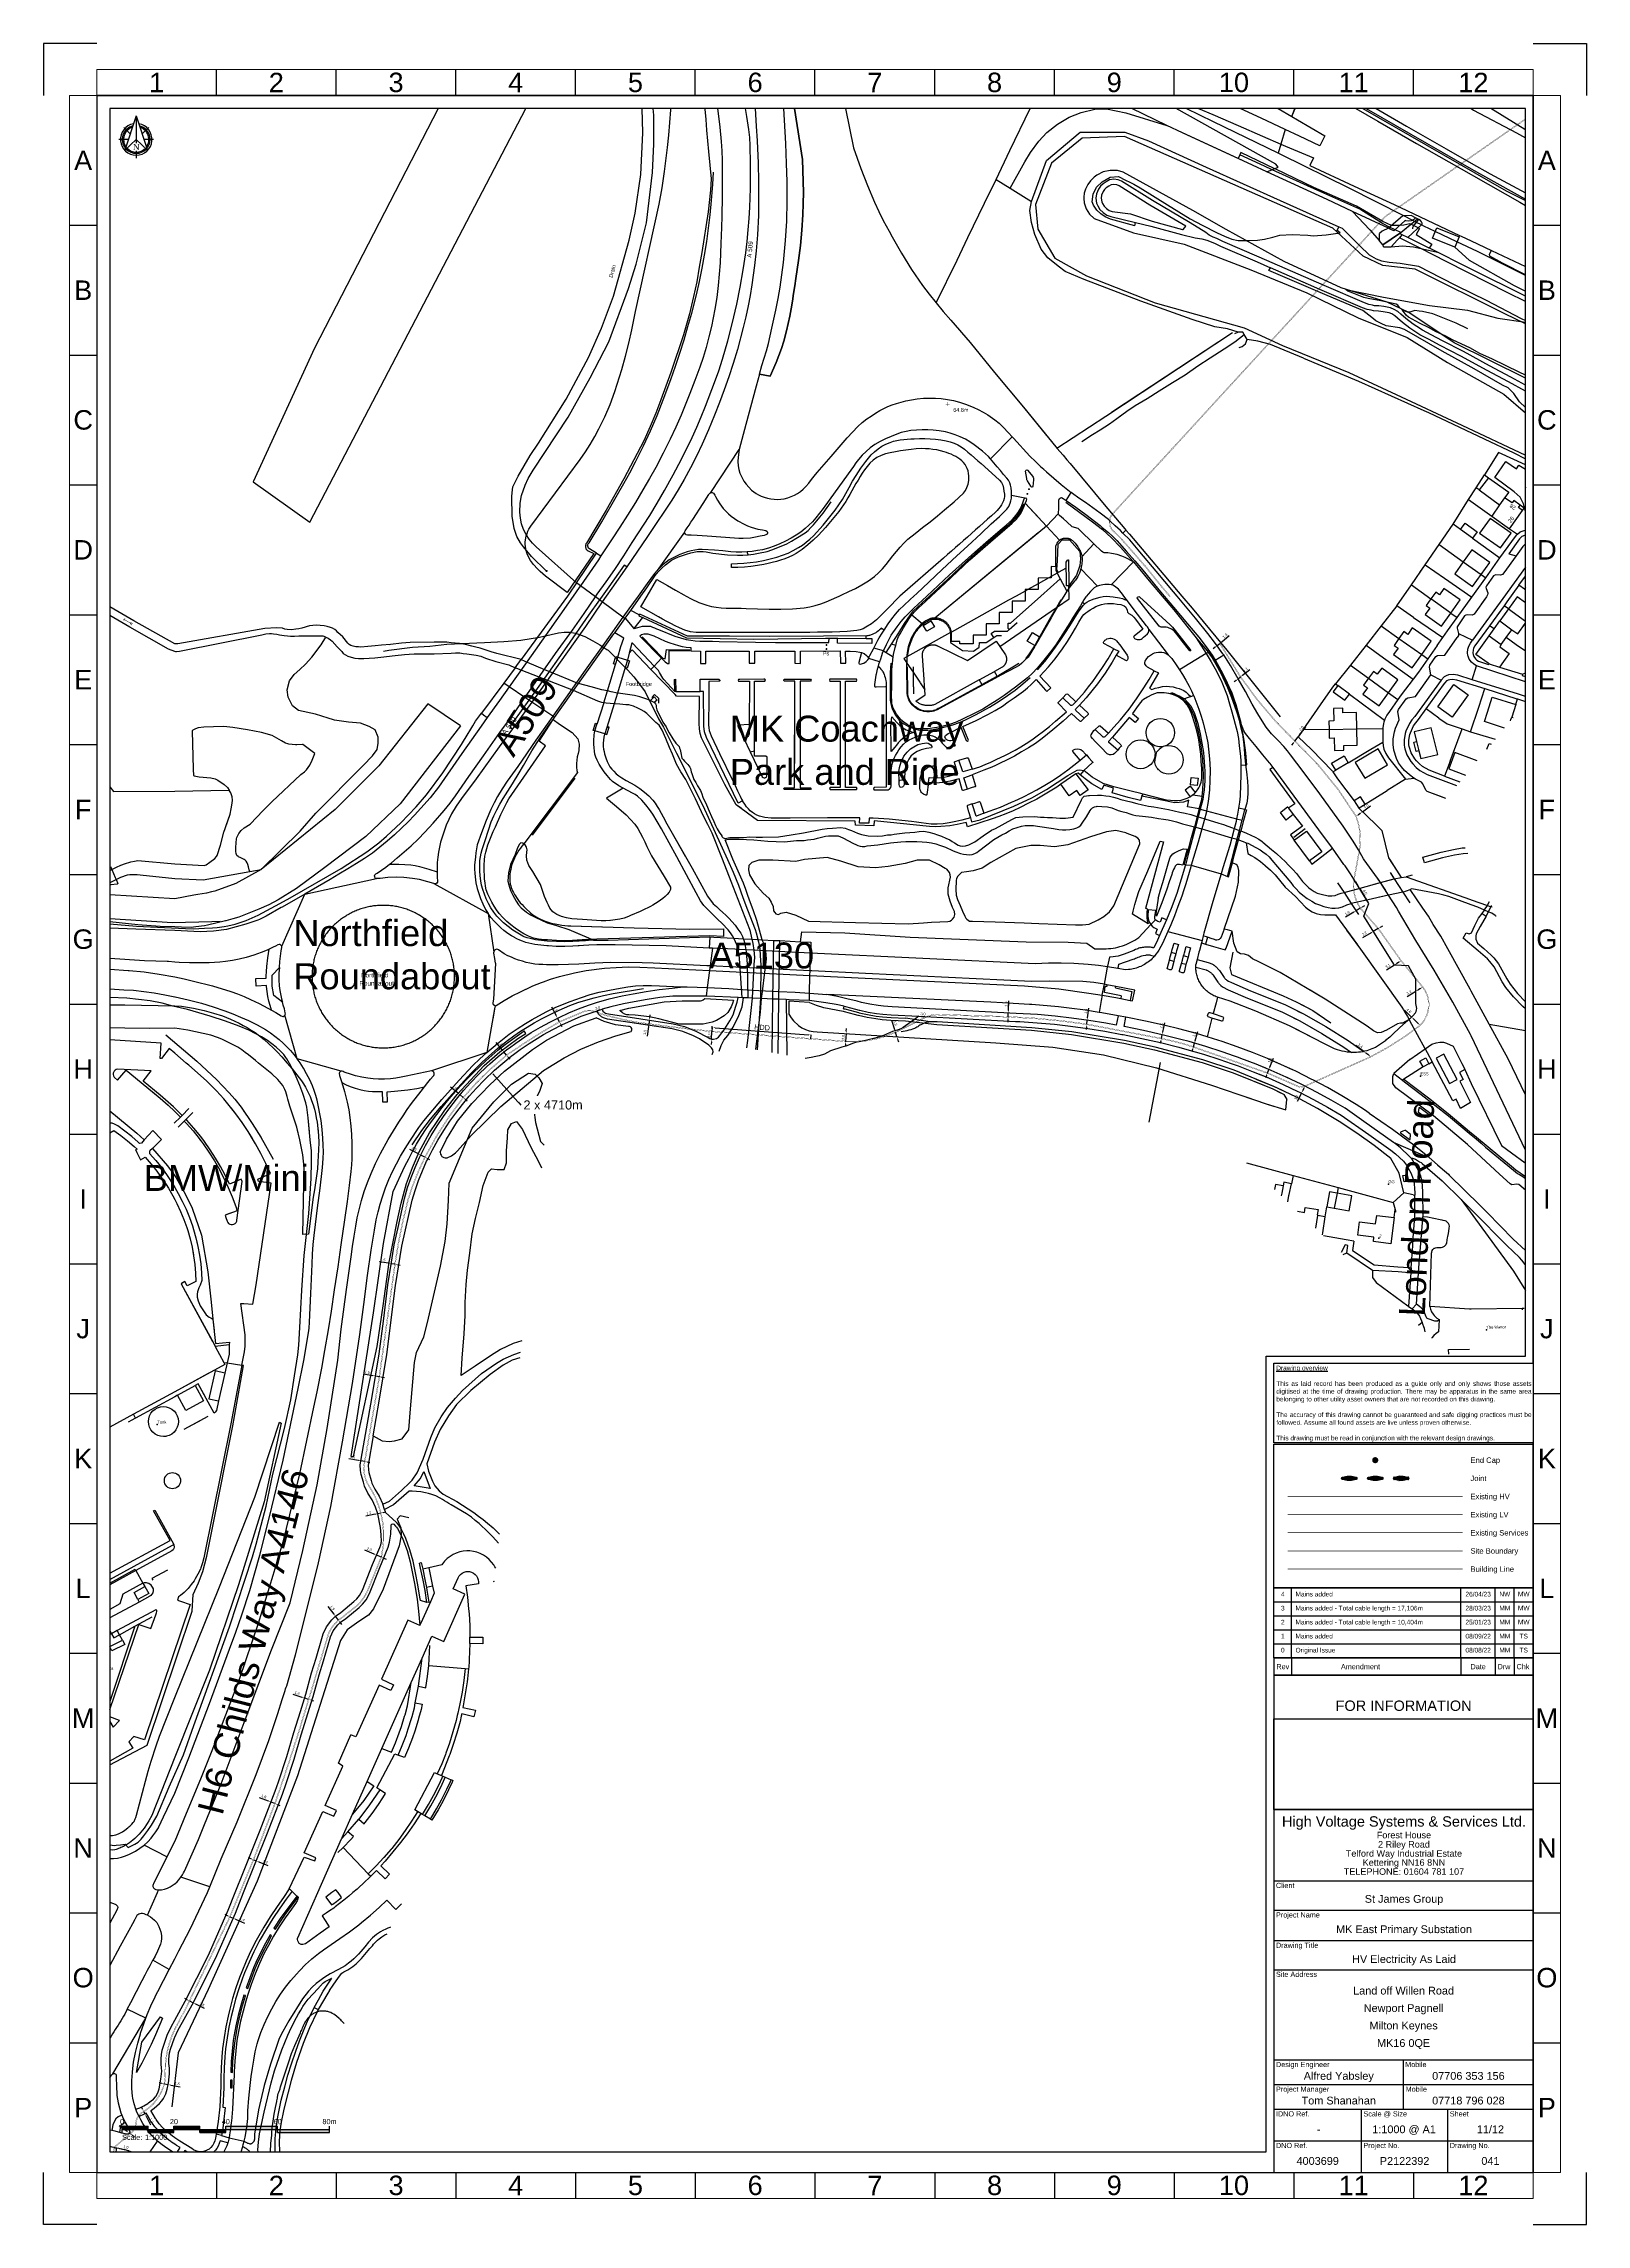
# Paper-space layout 'Sheet 11' of a CAD drawing. Header units: millimetres. Extents: x -20 to 575, y -20 to 821.
# The model-space entities are those that its viewports show. They can reach past a viewport. Long polylines and large blocks are cut down to what shows.
import ezdxf
from ezdxf import colors
from ezdxf.entities.mleader import LeaderData, LeaderLine
from ezdxf.enums import TextEntityAlignment as Align
from ezdxf.math import Vec2, Vec3

# ---------------------------------------------------------------- set-up
doc = ezdxf.new("R2010")
doc.units = ezdxf.units.MM
doc.header["$LTSCALE"] = 0.25
doc.linetypes.add('DASHED', pattern=[19.05, 12.7, -6.35])
doc.linetypes.add('DASHED2', pattern=[9.525, 6.35, -3.175])
for name, color, linetype in [('00 Text', 7, 'Continuous'), ('E HVSS As Laid Dimensions', 30, 'Continuous'), ('E HVSS As Laid HV', 10, 'Continuous'), ('E HVSS As Laid LV', 90, 'Continuous'), ('E HVSS As Laid LV Services', 5, 'DASHED'), ('E HVSS Proposed 33kV', 5, 'Continuous'), ('G HVSS Text', 7, 'Continuous'), ('X HVSS Building Outline', 130, 'Continuous'), ('X HVSS Site Background', 8, 'Continuous'), ('X HVSS Site Outline', 210, 'Continuous'), ('Z HVSS BORDER', 7, 'Continuous'), ('Z HVSS Drawing Border', 7, 'Continuous'), ('Z HVSS Legend', 7, 'Continuous')]:
    doc.layers.add(name, color=color, linetype=linetype)
doc.layers.add('Z HVSS V PORT', color=9, linetype='Continuous', plot=False)
doc.styles.add('9735F60D-ECB0-4A3A-BEAD-06', font='arial.ttf', dxfattribs={"height": 0.2})
doc.styles.add('Arial', font='arial.ttf')
doc.styles.add('DE172433-F6F7-4C85-BB91-2B', font='arial.ttf', dxfattribs={"height": 0.2})
doc.styles.add('North', font='CENTURY.TTF', dxfattribs={"height": 2.4})
doc.styles.add('OS Master Map$1$Standard', font='txt')
doc.styles.get("Standard").update_dxf_attribs({"font": 'arial.ttf'})
doc.dimstyles.new('HVSS AsLaid', dxfattribs={"dimtxt": 1, "dimasz": 1, "dimexe": 0, "dimexo": 0, "dimgap": 0.5, "dimtad": 1, "dimdec": 1, "dimzin": 1, "dimdsep": 46, "dimtxsty": 'Arial', "dimcen": 0.09, "dimadec": 0, "dimazin": 0, "dimtfac": 1, "dimtdec": 1, "dimtmove": 0, "dimatfit": 3, "dimfxl": 1, "dimtolj": 1, "dimtzin": 0, "dimarcsym": 0})
picture_1 = doc.add_image_def('image1.jpg', size_in_pixel=(703, 246))

# ---------------------------------------------------------------- blocks, each defined once
blk = doc.blocks.new('HVSS_ADDRESS')
at = {"layer": 'Z HVSS BORDER', "color": 7, "linetype": 'Continuous'}
for s, height, p in [('High Voltage Systems & Services Ltd.', 2, (0.08, 3.57)), ('Forest House', 1.25, (0.08, 1.32)), ('2 Riley Road', 1.25, (0.08, -0.47)), ('Telford Way Industrial Estate', 1.25, (0.08, -2.22)), ('Kettering NN16 8NN', 1.25, (0.08, -3.97)), ('TELEPHONE: 01604 781 107', 1.25, (0.08, -5.72))]:
    blk.add_text(s, height=height, dxfattribs=at).set_placement(p, align=Align.CENTER)
blk = doc.blocks.new('*T302')
at = {"layer": 'Defpoints', "color": 8, "linetype": 'ByBlock', "lineweight": 0, "transparency": 16777216}
for p, q in [((0, 10), (554, 10)), ((0, 0), (0, 10)), ((554, 0), (554, 10))]:
    blk.add_line(p, q, dxfattribs=at)
at = {"layer": 'Z HVSS BORDER', "color": 0, "linetype": 'ByBlock', "lineweight": -2, "transparency": 16777216}
for p, q in [((46.17, 0), (46.17, 10)), ((92.33, 0), (92.33, 10)), ((138.5, 0), (138.5, 10)), ((184.67, 0), (184.67, 10)), ((230.83, 0), (230.83, 10)), ((277, 0), (277, 10)), ((323.17, 0), (323.17, 10)), ((369.33, 0), (369.33, 10)), ((415.5, 0), (415.5, 10)), ((461.67, 0), (461.67, 10)), ((507.83, 0), (507.83, 10)), ((0, 0), (554, 0))]:
    blk.add_line(p, q, dxfattribs=at)
at = {"layer": 'Z HVSS BORDER', "color": 0, "transparency": 16777216, "char_height": 7.5, "width": 46.1667, "attachment_point": 5}
for s, insert in [('1', (23.08, 5)), ('2', (69.25, 5)), ('3', (115.42, 5)), ('4', (161.58, 5)), ('5', (207.75, 5)), ('6', (253.92, 5)), ('7', (300.08, 5)), ('8', (346.25, 5)), ('9', (392.42, 5)), ('10', (438.58, 5)), ('11', (484.75, 5)), ('12', (530.92, 5))]:
    blk.add_mtext(s, dxfattribs=dict(at, insert=insert))
blk = doc.blocks.new('*T303')
at = {"layer": 'Defpoints', "color": 8, "linetype": 'ByBlock', "lineweight": 0, "transparency": 16777216}
for p, q in [((0, 0), (10.5, 0)), ((0, 0), (0, -801)), ((0, -801), (10.5, -801))]:
    blk.add_line(p, q, dxfattribs=at)
at = {"layer": 'Z HVSS BORDER', "color": 0, "linetype": 'ByBlock', "lineweight": -2, "transparency": 16777216}
for p, q in [((10.5, 0), (10.5, -801)), ((0, -50.0625), (10.5, -50.0625)), ((0, -100.125), (10.5, -100.125)), ((0, -150.1875), (10.5, -150.1875)), ((0, -200.25), (10.5, -200.25)), ((0, -250.3125), (10.5, -250.3125)), ((0, -300.375), (10.5, -300.375)), ((0, -350.4375), (10.5, -350.4375)), ((0, -400.5), (10.5, -400.5)), ((0, -450.5625), (10.5, -450.5625)), ((0, -500.625), (10.5, -500.625)), ((0, -550.6875), (10.5, -550.6875)), ((0, -600.75), (10.5, -600.75)), ((0, -650.8125), (10.5, -650.8125)), ((0, -700.875), (10.5, -700.875)), ((0, -750.9375), (10.5, -750.9375))]:
    blk.add_line(p, q, dxfattribs=at)
at = {"layer": 'Z HVSS BORDER', "color": 0, "transparency": 16777216, "char_height": 7.5, "width": 7.5, "attachment_point": 5}
for s, insert in [('A', (5.25, -25.03125)), ('B', (5.25, -75.09375)), ('C', (5.25, -125.15625)), ('D', (5.25, -175.21875)), ('E', (5.25, -225.28125)), ('F', (5.25, -275.34375)), ('G', (5.25, -325.40625)), ('H', (5.25, -375.46875)), ('I', (5.25, -425.53125)), ('J', (5.25, -475.59375)), ('K', (5.25, -525.65625)), ('L', (5.25, -575.71875)), ('M', (5.25, -625.78125)), ('N', (5.25, -675.84375)), ('O', (5.25, -725.90625)), ('P', (5.25, -775.96875))]:
    blk.add_mtext(s, dxfattribs=dict(at, insert=insert))
blk = doc.blocks.new('*T304')
at = {"layer": 'Defpoints', "color": 8, "linetype": 'ByBlock', "lineweight": 0, "transparency": 16777216}
for p, q in [((0, 0), (10.5, 0)), ((10.5, 0), (10.5, -801)), ((0, -801), (10.5, -801))]:
    blk.add_line(p, q, dxfattribs=at)
at = {"layer": 'Z HVSS BORDER', "color": 0, "linetype": 'ByBlock', "lineweight": -2, "transparency": 16777216}
for p, q in [((0, 0), (0, -801)), ((0, -50.0625), (10.5, -50.0625)), ((0, -100.125), (10.5, -100.125)), ((0, -150.1875), (10.5, -150.1875)), ((0, -200.25), (10.5, -200.25)), ((0, -250.3125), (10.5, -250.3125)), ((0, -300.375), (10.5, -300.375)), ((0, -350.4375), (10.5, -350.4375)), ((0, -400.5), (10.5, -400.5)), ((0, -450.5625), (10.5, -450.5625)), ((0, -500.625), (10.5, -500.625)), ((0, -550.6875), (10.5, -550.6875)), ((0, -600.75), (10.5, -600.75)), ((0, -650.8125), (10.5, -650.8125)), ((0, -700.875), (10.5, -700.875)), ((0, -750.9375), (10.5, -750.9375))]:
    blk.add_line(p, q, dxfattribs=at)
at = {"layer": 'Z HVSS BORDER', "color": 0, "transparency": 16777216, "char_height": 7.5, "width": 7.5, "attachment_point": 5}
for s, insert in [('A', (5.25, -25.03125)), ('B', (5.25, -75.09375)), ('C', (5.25, -125.15625)), ('D', (5.25, -175.21875)), ('E', (5.25, -225.28125)), ('F', (5.25, -275.34375)), ('G', (5.25, -325.40625)), ('H', (5.25, -375.46875)), ('I', (5.25, -425.53125)), ('J', (5.25, -475.59375)), ('K', (5.25, -525.65625)), ('L', (5.25, -575.71875)), ('M', (5.25, -625.78125)), ('N', (5.25, -675.84375)), ('O', (5.25, -725.90625)), ('P', (5.25, -775.96875))]:
    blk.add_mtext(s, dxfattribs=dict(at, insert=insert))
blk = doc.blocks.new('*T305')
at = {"layer": 'Defpoints', "color": 8, "linetype": 'ByBlock', "lineweight": 0, "transparency": 16777216}
for p, q in [((0, 0), (0, -10)), ((554, 0), (554, -10)), ((0, -10), (554, -10))]:
    blk.add_line(p, q, dxfattribs=at)
at = {"layer": 'Z HVSS BORDER', "color": 0, "linetype": 'ByBlock', "lineweight": -2, "transparency": 16777216}
for p, q in [((0, 0), (554, 0)), ((46.17, 0), (46.17, -10)), ((92.33, 0), (92.33, -10)), ((138.5, 0), (138.5, -10)), ((184.67, 0), (184.67, -10)), ((230.83, 0), (230.83, -10)), ((277, 0), (277, -10)), ((323.17, 0), (323.17, -10)), ((369.33, 0), (369.33, -10)), ((415.5, 0), (415.5, -10)), ((461.67, 0), (461.67, -10)), ((507.83, 0), (507.83, -10))]:
    blk.add_line(p, q, dxfattribs=at)
at = {"layer": 'Z HVSS BORDER', "color": 0, "transparency": 16777216, "char_height": 7.5, "width": 46.1667, "attachment_point": 5}
for s, insert in [('1', (23.08, -5)), ('2', (69.25, -5)), ('3', (115.42, -5)), ('4', (161.58, -5)), ('5', (207.75, -5)), ('6', (253.92, -5)), ('7', (300.08, -5)), ('8', (346.25, -5)), ('9', (392.42, -5)), ('10', (438.58, -5)), ('11', (484.75, -5)), ('12', (530.92, -5))]:
    blk.add_mtext(s, dxfattribs=dict(at, insert=insert))
blk = doc.blocks.new('A1P')
at = {"layer": 'Z HVSS BORDER'}
for points in [[(0, 821), (-20.5, 821), (-20.5, 801)], [(554, 821), (574.5, 821), (574.5, 801)], [(0, -20), (-20.5, -20), (-20.5, 0)], [(554, -20), (574.5, -20), (574.5, 0)]]:
    blk.add_lwpolyline(points, dxfattribs=at)
blk.add_lwpolyline([(554, 0), (554, 801), (0, 801), (0, 0)], close=True, dxfattribs=at)
for name, p in [('*T302', (0, 801)), ('*T303', (-10.5, 801)), ('*T304', (554, 801)), ('*T305', (0, 0))]:
    blk.add_blockref(name, p)
blk = doc.blocks.new('Tom Shanahan')
at = {"layer": 'Z HVSS BORDER', "style": 'Arial'}
for s, p in [('Tom Shanahan', (-25, -6.17)), ('07718 796 028', (25, -6.17))]:
    blk.add_text(s, height=3, dxfattribs=at).set_placement(p, align=Align.MIDDLE_CENTER)
blk = doc.blocks.new('James Desilva')
at = {"layer": 'Z HVSS BORDER', "style": 'Arial'}
for s, p in [('James Desilva', (-25, -6)), ('07469 713 503', (25, -6))]:
    blk.add_text(s, height=3, dxfattribs=at).set_placement(p, align=Align.MIDDLE_CENTER)
blk = doc.blocks.new('Richard Parkes')
at = {"layer": 'Z HVSS BORDER', "style": 'Arial'}
for s, p in [('Richard Parkes', (-25, -6)), ('07851 190 301', (25, -6))]:
    blk.add_text(s, height=3, dxfattribs=at).set_placement(p, align=Align.MIDDLE_CENTER)
blk = doc.blocks.new('Darren Smith')
at = {"layer": 'Z HVSS BORDER', "style": 'Arial'}
for s, p in [('Darren Smith', (-25, -6)), ('07719 513 737', (25, -6))]:
    blk.add_text(s, height=3, dxfattribs=at).set_placement(p, align=Align.MIDDLE_CENTER)
blk = doc.blocks.new('Elec-001')
at = {"layer": 'Z HVSS BORDER', "style": 'Arial'}
for s, p in [('Electrical Design', (-50, 82)), ('001', (-17, 4))]:
    blk.add_text(s, height=3, dxfattribs=at).set_placement(p, align=Align.MIDDLE_CENTER)
blk = doc.blocks.new('Elec-010')
at = {"layer": 'Z HVSS BORDER', "style": 'Arial'}
for s, p in [('Cable Route Plan', (-50, 82)), ('010', (-17, 4))]:
    blk.add_text(s, height=3, dxfattribs=at).set_placement(p, align=Align.MIDDLE_CENTER)
blk = doc.blocks.new('CS-110')
at = {"layer": 'Z HVSS BORDER', "style": 'Arial'}
for s, p in [('Combined Services Drawing', (-50, 82)), ('110', (-17, 4))]:
    blk.add_text(s, height=3, dxfattribs=at).set_placement(p, align=Align.MIDDLE_CENTER)
blk = doc.blocks.new('Elec-030(Meter)')
at = {"layer": 'Z HVSS BORDER', "style": 'Arial'}
for s, p in [('Meter Room Layout', (-50, 82)), ('030', (-17, 4))]:
    blk.add_text(s, height=3, dxfattribs=at).set_placement(p, align=Align.MIDDLE_CENTER)
blk = doc.blocks.new('Elec-030(Riser)')
at = {"layer": 'Z HVSS BORDER', "style": 'Arial'}
for s, p in [('Riser Layouts', (-50, 82)), ('030', (-17, 4))]:
    blk.add_text(s, height=3, dxfattribs=at).set_placement(p, align=Align.MIDDLE_CENTER)
blk = doc.blocks.new('Elec-040')
at = {"layer": 'Z HVSS BORDER', "style": 'Arial'}
for s, p in [('LV Electricity As Laid', (-50, 82)), ('040', (-17, 4))]:
    blk.add_text(s, height=3, dxfattribs=at).set_placement(p, align=Align.MIDDLE_CENTER)
blk = doc.blocks.new('Elec-041')
at = {"layer": 'Z HVSS BORDER', "style": 'Arial'}
for s, p in [('HV Electricity As Laid', (-49.83, 82.31)), ('041', (-16.51, 4.46))]:
    blk.add_text(s, height=3, dxfattribs=at).set_placement(p, align=Align.MIDDLE_CENTER)
blk = doc.blocks.new('Daniel Scott')
at = {"layer": 'Z HVSS BORDER', "style": 'Arial'}
for s, p in [('Daniel Scott', (-25, -6)), ('07701 371 001', (25, -6))]:
    blk.add_text(s, height=3, dxfattribs=at).set_placement(p, align=Align.MIDDLE_CENTER)
blk = doc.blocks.new('Gas-201')
at = {"layer": 'Z HVSS BORDER', "style": 'Arial'}
for s, p in [('Gas Design', (-50, 82)), ('201', (-17, 4))]:
    blk.add_text(s, height=3, dxfattribs=at).set_placement(p, align=Align.MIDDLE_CENTER)
blk = doc.blocks.new('Gas-210')
at = {"layer": 'Z HVSS BORDER', "style": 'Arial'}
for s, p in [('Gas Pipe Route Plan', (-50, 82)), ('210', (-17, 4))]:
    blk.add_text(s, height=3, dxfattribs=at).set_placement(p, align=Align.MIDDLE_CENTER)
blk = doc.blocks.new('Gas-220')
at = {"layer": 'Z HVSS BORDER', "style": 'Arial'}
for s, p in [('PRI Base Detail', (-50, 82)), ('220', (-17, 4))]:
    blk.add_text(s, height=3, dxfattribs=at).set_placement(p, align=Align.MIDDLE_CENTER)
blk = doc.blocks.new('Gas-230(meter)')
at = {"layer": 'Z HVSS BORDER', "style": 'Arial'}
for s, p in [('Meter Room Layout', (-50, 82)), ('230', (-17, 4))]:
    blk.add_text(s, height=3, dxfattribs=at).set_placement(p, align=Align.MIDDLE_CENTER)
blk = doc.blocks.new('Gas-230(Riser)')
at = {"layer": 'Z HVSS BORDER', "style": 'Arial'}
for s, p in [('Riser Layout', (-50, 82)), ('230', (-17, 4))]:
    blk.add_text(s, height=3, dxfattribs=at).set_placement(p, align=Align.MIDDLE_CENTER)
blk = doc.blocks.new('Gas-240')
at = {"layer": 'Z HVSS BORDER', "style": 'Arial'}
for s, p in [('Gas As Laid', (-50, 82)), ('240', (-17, 4))]:
    blk.add_text(s, height=3, dxfattribs=at).set_placement(p, align=Align.MIDDLE_CENTER)
blk = doc.blocks.new('Gas-241')
at = {"layer": 'Z HVSS BORDER', "style": 'Arial'}
for s, p in [('CSEP As Laid', (-50, 82)), ('241', (-17, 4))]:
    blk.add_text(s, height=3, dxfattribs=at).set_placement(p, align=Align.MIDDLE_CENTER)
blk = doc.blocks.new('Wat-310')
at = {"layer": 'Z HVSS BORDER', "style": 'Arial'}
for s, p in [('Pipe Route Plan', (-50, 82)), ('310', (-17, 4))]:
    blk.add_text(s, height=3, dxfattribs=at).set_placement(p, align=Align.MIDDLE_CENTER)
blk = doc.blocks.new('Wat-310(GA)')
at = {"layer": 'Z HVSS BORDER', "style": 'Arial'}
for s, p in [('General Arrangement', (-50, 82)), ('310', (-17, 4))]:
    blk.add_text(s, height=3, dxfattribs=at).set_placement(p, align=Align.MIDDLE_CENTER)
blk = doc.blocks.new('Elec-010(Sub)')
at = {"layer": 'Z HVSS BORDER', "style": 'Arial'}
for s, p in [('Substation Location & Cable Route Plan', (-50, 82)), ('010', (-17, 4))]:
    blk.add_text(s, height=3, dxfattribs=at).set_placement(p, align=Align.MIDDLE_CENTER)
blk = doc.blocks.new('Gas-201(SLD)')
at = {"layer": 'Z HVSS BORDER', "style": 'Arial'}
for s, p in [('Single Line Diagram', (-50, 82)), ('201', (-17, 4))]:
    blk.add_text(s, height=3, dxfattribs=at).set_placement(p, align=Align.MIDDLE_CENTER)
blk = doc.blocks.new('Gas-210(GA)')
at = {"layer": 'Z HVSS BORDER', "style": 'Arial'}
for s, p in [('General Arrangement', (-50, 82)), ('210', (-17, 4))]:
    blk.add_text(s, height=3, dxfattribs=at).set_placement(p, align=Align.MIDDLE_CENTER)
blk = doc.blocks.new('Tel-410')
at = {"layer": 'Z HVSS BORDER', "style": 'Arial'}
for s, p in [('Duct Route Plan', (-50, 82)), ('410', (-17, 4))]:
    blk.add_text(s, height=3, dxfattribs=at).set_placement(p, align=Align.MIDDLE_CENTER)
blk = doc.blocks.new('Tel-410(GA)')
at = {"layer": 'Z HVSS BORDER', "style": 'Arial'}
for s, p in [('General Arrangement', (-50, 82)), ('410', (-17, 4))]:
    blk.add_text(s, height=3, dxfattribs=at).set_placement(p, align=Align.MIDDLE_CENTER)
blk = doc.blocks.new('M.Buckby')
at = {"layer": 'Z HVSS BORDER', "style": 'Arial'}
for s, p in [('Mark Buckby', (-25, -6)), ('07730 685 216', (25, -6))]:
    blk.add_text(s, height=3, dxfattribs=at).set_placement(p, align=Align.MIDDLE_CENTER)
blk = doc.blocks.new('Andy Billings')
at = {"layer": 'Z HVSS BORDER', "style": 'Arial'}
for s, p in [('Andy Billings', (-25, -6)), ('01604 781 107', (25, -6))]:
    blk.add_text(s, height=3, dxfattribs=at).set_placement(p, align=Align.MIDDLE_CENTER)
blk = doc.blocks.new('Jonny Linnell')
at = {"layer": 'Z HVSS BORDER', "style": 'Arial'}
for s, p in [('Jonny Linnell', (-25, -6)), ('07719 531 605', (25, -6))]:
    blk.add_text(s, height=3, dxfattribs=at).set_placement(p, align=Align.MIDDLE_CENTER)
blk = doc.blocks.new('Elec-010(CRP & ED)')
at = {"layer": 'Z HVSS BORDER', "style": 'Arial'}
for s, p in [('Cable Route Plan & Electrical Design', (-50, 82)), ('010', (-17, 4))]:
    blk.add_text(s, height=3, dxfattribs=at).set_placement(p, align=Align.MIDDLE_CENTER)
blk = doc.blocks.new('Elec-031')
at = {"layer": 'Z HVSS BORDER', "style": 'Arial'}
for s, p in [('Laterals Layout', (-50, 82)), ('031', (-17, 4))]:
    blk.add_text(s, height=3, dxfattribs=at).set_placement(p, align=Align.MIDDLE_CENTER)
blk = doc.blocks.new('Alfred Yabsley')
at = {"layer": 'Z HVSS BORDER', "style": 'Arial'}
for s, p in [('Alfred Yabsley', (-25, -6.17)), ('07706 353 156', (25, -6.17))]:
    blk.add_text(s, height=3, dxfattribs=at).set_placement(p, align=Align.MIDDLE_CENTER)
blk = doc.blocks.new('Callum Coulthard')
at = {"layer": 'Z HVSS BORDER', "style": 'Arial'}
for s, p in [('Callum Coulthard', (-25, -6)), ('07719 532 465', (25, -6))]:
    blk.add_text(s, height=3, dxfattribs=at).set_placement(p, align=Align.MIDDLE_CENTER)
blk = doc.blocks.new('Joe Black')
at = {"layer": 'Z HVSS BORDER', "style": 'Arial'}
for s, p in [('Joe Black', (-25, -6)), ('07596 855 257', (25, -6))]:
    blk.add_text(s, height=3, dxfattribs=at).set_placement(p, align=Align.MIDDLE_CENTER)
blk = doc.blocks.new('Cameron Bellamy')
at = {"layer": 'Z HVSS BORDER', "style": 'Arial'}
for s, p in [('Cameron Bellamy', (-25, -6)), ('07821 640 456', (25, -6))]:
    blk.add_text(s, height=3, dxfattribs=at).set_placement(p, align=Align.MIDDLE_CENTER)
blk = doc.blocks.new('Manu Mathew')
at = {"layer": 'Z HVSS BORDER', "style": 'Arial'}
for s, p in [('Manu Mathew', (-25, -6)), ('07548 833 134', (25, -6))]:
    blk.add_text(s, height=3, dxfattribs=at).set_placement(p, align=Align.MIDDLE_CENTER)
blk = doc.blocks.new('Prakash Halai')
at = {"layer": 'Z HVSS BORDER', "style": 'Arial'}
for s, p in [('Prakash Halai', (-25, -6)), ('07874 870 179', (25, -6))]:
    blk.add_text(s, height=3, dxfattribs=at).set_placement(p, align=Align.MIDDLE_CENTER)
blk = doc.blocks.new('Nikita Wells')
at = {"layer": 'Z HVSS BORDER', "style": 'Arial'}
for s, p in [('Nikita Wells', (-25, -6)), ('07394 565 992', (25, -6))]:
    blk.add_text(s, height=3, dxfattribs=at).set_placement(p, align=Align.MIDDLE_CENTER)
blk = doc.blocks.new('Pete Stait')
at = {"layer": 'Z HVSS BORDER', "style": 'Arial'}
for s, p in [('Pete Stait', (-25, -6)), ('07821 655 700', (25, -6))]:
    blk.add_text(s, height=3, dxfattribs=at).set_placement(p, align=Align.MIDDLE_CENTER)
blk = doc.blocks.new('Andrew Mcdonald')
at = {"layer": 'Z HVSS BORDER', "style": 'Arial'}
for s, p in [('Andrew Mcdonald', (-25, -6)), ('07541 622 508', (25, -6))]:
    blk.add_text(s, height=3, dxfattribs=at).set_placement(p, align=Align.MIDDLE_CENTER)
blk = doc.blocks.new('Elliot Hanney')
at = {"layer": 'Z HVSS BORDER', "style": 'Arial'}
for s, p in [('Elliot Hanney', (-25, -6)), ('07548 838 740', (25, -6))]:
    blk.add_text(s, height=3, dxfattribs=at).set_placement(p, align=Align.MIDDLE_CENTER)
blk = doc.blocks.new('Jim Theobald')
at = {"layer": 'Z HVSS BORDER', "style": 'Arial'}
for s, p in [('Jim Theobald', (-25, -6)), ('07548 838 738', (25, -6))]:
    blk.add_text(s, height=3, dxfattribs=at).set_placement(p, align=Align.MIDDLE_CENTER)
blk = doc.blocks.new('John Leite')
at = {"layer": 'Z HVSS BORDER', "style": 'Arial'}
for s, p in [('John Leite', (-25, -6)), ('07874 878 505', (25, -6))]:
    blk.add_text(s, height=3, dxfattribs=at).set_placement(p, align=Align.MIDDLE_CENTER)
blk = doc.blocks.new('Marcus Williams')
at = {"layer": 'Z HVSS BORDER', "style": 'Arial'}
for s, p in [('Marcus Williams', (-25, -6)), ('07706 334 635', (25, -6))]:
    blk.add_text(s, height=3, dxfattribs=at).set_placement(p, align=Align.MIDDLE_CENTER)
blk = doc.blocks.new('Mark Bidwell')
at = {"layer": 'Z HVSS BORDER', "style": 'Arial'}
for s, p in [('Mark Bidwell', (-25, -6)), ('07566 790 128', (25, -6))]:
    blk.add_text(s, height=3, dxfattribs=at).set_placement(p, align=Align.MIDDLE_CENTER)
blk = doc.blocks.new('Matt Buxton')
at = {"layer": 'Z HVSS BORDER', "style": 'Arial'}
for s, p in [('Matt Buxton', (-25, -6)), ('07548 830 362', (25, -6))]:
    blk.add_text(s, height=3, dxfattribs=at).set_placement(p, align=Align.MIDDLE_CENTER)
blk = doc.blocks.new('Mike Turner')
at = {"layer": 'Z HVSS BORDER', "style": 'Arial'}
for s, p in [('Mike Turner', (-25, -6)), ('07596 857 914', (25, -6))]:
    blk.add_text(s, height=3, dxfattribs=at).set_placement(p, align=Align.MIDDLE_CENTER)
blk = doc.blocks.new('Rachel Nead')
at = {"layer": 'Z HVSS BORDER', "style": 'Arial'}
for s, p in [('Rachel Nead', (-25, -6)), ('07719 512 511', (25, -6))]:
    blk.add_text(s, height=3, dxfattribs=at).set_placement(p, align=Align.MIDDLE_CENTER)
blk = doc.blocks.new('*U1663')
at = {"layer": 'Z HVSS BORDER'}
for points in [[(554, 198.45), (454, 198.45)], [(554, 198.45), (454, 198.45)], [(454, 198.45), (454, 0)], [(460.83, 198.45), (460.83, 191.74)], [(526.14, 198.45), (526.14, 191.74)], [(539.37, 198.45), (539.37, 191.74)], [(546.68, 198.45), (546.68, 191.74)], [(454, 191.74), (554, 191.74)], [(554, 191.74), (454, 191.74)], [(454, 175.01), (554, 175.01)], [(454, 140.01), (554, 140.01)], [(454, 112.49), (554, 112.49)], [(454, 101.12), (554, 101.12)], [(454, 89.43), (554, 89.43)], [(454, 78.23), (554, 78.23)], [(454, 43.44), (554, 43.44)], [(504, 24.41), (504, 43.44)], [(454, 33.92), (554, 33.92)], [(454, 24.41), (554, 24.41)], [(487.73, 0), (487.73, 24.41)], [(521.03, 0), (521.03, 24.41)], [(454, 12.2), (554, 12.2)]]:
    blk.add_lwpolyline(points, dxfattribs=at)
at = {"color": 63, "true_color": 0xbada55}
blk.add_blockref('A1P', (0, 0), dxfattribs=at)
for name, p, xscale, yscale, zscale in [('Wat-310(GA)', (454, 89.43), 9.99999999976335e-06, 9.99999999976335e-06, 9.99999999976335e-06), ('Elec-010(Sub)', (454, 89.43), 9.99999999976335e-06, 9.99999999976335e-06, 9.99999999976335e-06), ('Gas-201(SLD)', (454, 89.43), 9.99999999976335e-06, 9.99999999976335e-06, 9.99999999976335e-06), ('Gas-210(GA)', (454, 89.43), 9.99999999976335e-06, 9.99999999976335e-06, 9.99999999976335e-06), ('Tel-410', (454, 89.43), 9.99999999976335e-06, 9.99999999976335e-06, 9.99999999976335e-06), ('Tel-410(GA)', (454, 89.43), 9.99999999976335e-06, 9.99999999976335e-06, 9.99999999976335e-06), ('Elec-010(CRP & ED)', (454, 89.43), 9.999999999763987e-06, 9.999999999763987e-06, 9.999999999763987e-06), ('Elec-031', (454, 89.43), 9.99999999976335e-06, 9.99999999976335e-06, 9.99999999976335e-06), ('Jonny Linnell', (454, 43.44), 1.999999999952834e-05, 1.999999999952834e-05, 1.999999999952834e-05), ('Andy Billings', (504, 43.44), 1.999999999952633e-05, 1.999999999952633e-05, 1.999999999952633e-05)]:
    blk.add_blockref(name, p, dxfattribs=dict(at, xscale=xscale, yscale=yscale, zscale=zscale))
for name, p, xscale, yscale, zscale in [('Andrew Mcdonald', (454, 43.44), 1.99999999995267e-05, 1.99999999995267e-05, 1.99999999995267e-05), ('Elliot Hanney', (454, 43.44), 1.99999999995267e-05, 1.99999999995267e-05, 1.99999999995267e-05), ('Jim Theobald', (454, 43.44), 1.999999999952843e-05, 1.999999999952843e-05, 1.999999999952843e-05), ('John Leite', (454, 43.44), 1.999999999952843e-05, 1.999999999952843e-05, 1.999999999952843e-05), ('Marcus Williams', (454, 43.44), 1.999999999952843e-05, 1.999999999952843e-05, 1.999999999952843e-05), ('Mark Bidwell', (454, 43.44), 3.99999999981068e-10, 3.99999999981068e-10, 3.99999999981068e-10), ('Matt Buxton', (454, 43.44), 1.999999999952843e-05, 1.999999999952843e-05, 1.999999999952843e-05), ('Mike Turner', (454, 43.44), 1.999999999952843e-05, 1.999999999952843e-05, 1.999999999952843e-05), ('Rachel Nead', (454, 43.44), 1.999999999952843e-05, 1.999999999952843e-05, 1.999999999952843e-05), ('Callum Coulthard', (504, 43.44), 1.999999999952633e-05, 1.999999999952633e-05, 1.999999999952633e-05), ('Joe Black', (504, 43.44), 1.99999999995267e-05, 1.99999999995267e-05, 1.99999999995267e-05), ('Cameron Bellamy', (504, 43.44), 1.999999999952633e-05, 1.999999999952633e-05, 1.999999999952633e-05), ('Manu Mathew', (504, 43.44), 1.99999999995267e-05, 1.99999999995267e-05, 1.99999999995267e-05), ('Prakash Halai', (504, 43.44), 1.999999999952633e-05, 1.999999999952633e-05, 1.999999999952633e-05), ('Nikita Wells', (504, 43.44), 1.999999999952633e-05, 1.999999999952633e-05, 1.999999999952633e-05), ('Pete Stait', (504, 43.44), 3.999999999810533e-10, 3.999999999810533e-10, 3.999999999810533e-10)]:
    blk.add_blockref(name, p, dxfattribs=dict(xscale=xscale, yscale=yscale, zscale=zscale))
blk.add_blockref('Alfred Yabsley', (504, 43.44))
at = {"layer": 'Z HVSS BORDER'}
for name, p, xscale, yscale, zscale in [('HVSS_ADDRESS', (503.98, 126.25), 2, 2, 2), ('Elec-001', (454, 89.43), 9.99999999976335e-06, 9.99999999976335e-06, 9.99999999976335e-06), ('Elec-010', (454, 89.43), 9.999999999763987e-06, 9.999999999763987e-06, 9.999999999763987e-06), ('CS-110', (454, 89.43), 9.99999999976335e-06, 9.99999999976335e-06, 9.99999999976335e-06), ('Elec-030(Meter)', (454, 89.43), 9.999999999763987e-06, 9.999999999763987e-06, 9.999999999763987e-06), ('Elec-030(Riser)', (454, 89.43), 9.999999999763987e-06, 9.999999999763987e-06, 9.999999999763987e-06), ('Elec-040', (454, 89.43), 9.999999999763531e-06, 9.999999999763531e-06, 9.999999999763531e-06), ('Gas-201', (454, 89.43), 9.999999999763987e-06, 9.999999999763987e-06, 9.999999999763987e-06), ('Gas-210', (454, 89.43), 9.99999999976335e-06, 9.99999999976335e-06, 9.99999999976335e-06), ('Gas-220', (454, 89.43), 9.999999999763987e-06, 9.999999999763987e-06, 9.999999999763987e-06), ('Gas-230(meter)', (454, 89.43), 9.99999999976335e-06, 9.99999999976335e-06, 9.99999999976335e-06), ('Gas-230(Riser)', (454, 89.43), 9.999999999763987e-06, 9.999999999763987e-06, 9.999999999763987e-06), ('Gas-240', (454, 89.43), 9.99999999976335e-06, 9.99999999976335e-06, 9.99999999976335e-06), ('Gas-241', (454, 89.43), 9.999999999763987e-06, 9.999999999763987e-06, 9.999999999763987e-06), ('Wat-310', (454, 89.43), 9.999999999763987e-06, 9.999999999763987e-06, 9.999999999763987e-06), ('Daniel Scott', (504, 43.44), 1.99999999995267e-05, 1.99999999995267e-05, 1.99999999995267e-05), ('James Desilva', (504, 33.92), 1.999999999952706e-05, 1.999999999952706e-05, 1.999999999952706e-05), ('Richard Parkes', (504, 33.92), 1.999999999952815e-05, 1.999999999952815e-05, 1.999999999952815e-05), ('Darren Smith', (504, 33.92), 1.999999999952815e-05, 1.999999999952815e-05, 1.999999999952815e-05)]:
    blk.add_blockref(name, p, dxfattribs=dict(at, xscale=xscale, yscale=yscale, zscale=zscale))
for name, p in [('Elec-041', (554, 0)), ('Tom Shanahan', (504, 33.92))]:
    blk.add_blockref(name, p, dxfattribs=at)
at = {"layer": 'Z HVSS BORDER', "color": 63, "true_color": 0xbada55, "xscale": 1.999999999952761e-05, "yscale": 1.999999999952761e-05, "zscale": 1.999999999952761e-05}
blk.add_blockref('M.Buckby', (503, 33.92), dxfattribs=at)
at = {"layer": 'Z HVSS BORDER', "style": 'Arial'}
for s, p in [('Rev', (457.42, 195.09)), ('Amendment', (487.37, 195.09)), ('Date', (532.76, 195.09)), ('Drw', (542.73, 195.09)), ('Chk', (550.04, 195.09))]:
    blk.add_text(s, height=2, dxfattribs=at).set_placement(p, align=Align.MIDDLE_CENTER)
at = {"layer": 'Z HVSS BORDER', "color": 90}
blk.add_text('APPROVED FOR CONSTRUCTION', height=0.00004, dxfattribs=at).set_placement((554, 185.03), align=Align.MIDDLE_CENTER)
at = {"layer": 'Z HVSS BORDER', "color": 10}
blk.add_text('NOT FOR CONSTRUCTION', height=0.00004, dxfattribs=at).set_placement((554, 185.03), align=Align.MIDDLE_CENTER)
at = {"layer": 'Z HVSS BORDER'}
blk.add_text('FOR INFORMATION', height=4, dxfattribs=at).set_placement((504, 180.03), align=Align.MIDDLE_CENTER)
at = {"layer": 'Z HVSS BORDER', "style": 'Arial'}
for s, height, p in [('Client', 2, (454.78, 111.71)), ('Project Name', 2, (454.78, 100.35)), ('Drawing Title', 2, (454.78, 88.65)), ('Site Address', 2, (454.78, 77.45)), ('Design Engineer', 2, (454.78, 42.66)), ('Mobile', 2, (504.61, 42.66)), ('Project Manager', 2, (454.78, 33.15)), ('Mobile', 2, (504.78, 33.15)), ('IDNO Ref.', 2, (454.78, 23.63)), ('Scale @ Size', 2, (488.51, 23.63)), ('Sheet', 2, (521.81, 23.63)), ('GT Ref.', 0.0000593, (454, 12.2)), ('IGT Ref.', 0.0000593, (454, 12.2)), ('Water Ref.', 0.0000593, (454, 12.2)), ('DNO Ref.', 2, (454.78, 11.43)), ('Project No.', 2, (488.51, 11.43)), ('Drawing No.', 2, (521.81, 11.43))]:
    blk.add_text(s, height=height, dxfattribs=at).set_placement(p, align=Align.TOP_LEFT)
for tag, height, p in [('CLIENT', 3, (504.17, 105.53)), ('PROJECT_NAME', 3, (504.17, 93.83)), ('DRG_TITLE', 0.00003, (454, 89.43)), ('DRG_NO', 0.00003, (454, 89.43)), ('DESIGN_ENG', 0.00006, (504, 43.44)), ('DE_MOBILE', 0.00006, (504, 43.44)), ('PROJECT_MAN', 0.00006, (504, 33.92)), ('PM_MOBILE', 0.00006, (504, 33.92)), ('IDNO_IGT_REF', 3, (471.25, 16.67)), ('SCALE_SIZE', 3, (504.18, 16.66)), ('SHEET_NO', 3, (537.49, 16.66)), ('DNO_GT_REF', 3, (470.87, 4.46)), ('PROJECT', 3, (504.39, 4.46))]:
    blk.add_attdef(tag, text='', height=height, dxfattribs=at).set_placement(p, align=Align.MIDDLE_CENTER)
for tag, p in [('ADD_1', (504, 68.65)), ('ADD_2', (504, 61.92)), ('ADD_3', (504, 55.18)), ('ADD_4', (504, 48.44))]:
    blk.add_attdef(tag, text='', height=3, dxfattribs=at).set_placement(p, align=Align.CENTER)
image = blk.add_image(picture_1, insert=(454, 140.01), size_in_units=(100, 34.99))
image.dxf.flags = 7
blk = doc.blocks.new('HVSS - North Arrow')
for points in [[(0, 9.13), (-4.38, -4.22)], [(0, 9.13), (0, -7.29)], [(0, 9.13), (4.38, -4.22)], [(-3, 0), (-6.69, 0)], [(-4.82, 4.64), (-2.28, 2.19)], [(0, 0), (-4.38, -4.22)], [(0, 0), (4.38, -4.22)], [(4.82, 4.64), (2.28, 2.19)], [(6.69, 0), (3, 0)]]:
    blk.add_lwpolyline(points)
for radius, start, end in [(6.09, 99.72748, 80.27252), (5.37, 103.88417, 219.74732), (4.89, 107.48462, 216.14686), (5.37, 320.25268, 76.11583), (4.89, 323.85314, 72.51538), (5.37, 223.90401, 316.09599), (4.89, 223.90401, 316.09599)]:
    blk.add_arc((0, 0), radius, start, end)
at = {"insert": (0, -2.94), "char_height": 2.4, "width": 2, "attachment_point": 5, "style": 'North', "bg_fill": 3, "box_fill_scale": 1.1, "bg_fill_color": 256, "bg_fill_transparency": 0}
blk.add_mtext('{\\fCentury|b0|i0|c0|p18;N}', dxfattribs=at)
blk = doc.blocks.new('*U1759')
at = {"color": 0}
for p, q in [((0, 2.4), (10, 2.4)), ((0, 0), (0, 2.4)), ((0, 1.2), (80, 1.2)), ((10, 0), (10, 2.4)), ((10, 0), (20, 0)), ((20, 2.4), (30, 2.4)), ((20, 0), (20, 2.4)), ((30, 0), (30, 2.4)), ((30, 0), (40, 0)), ((40, 0), (40, 2.4)), ((40, 2.4), (60, 2.4)), ((60, 0), (60, 2.4)), ((60, 0), (80, 0)), ((80, 0), (80, 2.4))]:
    blk.add_line(p, q, dxfattribs=at)
for points in [[(0, 2.4), (10, 2.4), (0, 1.2), (10, 1.2)], [(10, 1.2), (20, 1.2), (10, 0), (20, 0)], [(20, 2.4), (30, 2.4), (20, 1.2), (30, 1.2)], [(30, 1.2), (40, 1.2), (30, 0), (40, 0)], [(40, 2.4), (60, 2.4), (40, 1.2), (60, 1.2)], [(60, 1.2), (80, 1.2), (60, 0), (80, 0)]]:
    blk.add_solid(points, dxfattribs=at)
at = {"color": 0, "style": 'Arial'}
for s, p in [('0', (0, 3.22)), ('20', (20, 3.22)), ('40', (40, 3.22)), ('60', (60, 3.22)), ('80m', (80, 3.22))]:
    blk.add_text(s, height=2, dxfattribs=at).set_placement(p, align=Align.CENTER)
for s, p in [('Scale:', (0, -2.85)), ('1:1000', (8.86, -2.85))]:
    blk.add_text(s, height=2, dxfattribs=at).set_placement(p)
blk = doc.blocks.new('*T2168')
at = {"layer": 'Z HVSS Drawing Border', "color": 0, "linetype": 'ByBlock', "lineweight": -2, "transparency": 16777216}
for p, q in [((0, 27), (100, 27)), ((0, 0), (0, 27)), ((6.83, 0), (6.83, 27)), ((72.14, 0), (72.14, 27)), ((85.37, 0), (85.37, 27)), ((92.68, 0), (92.68, 27)), ((100, 0), (100, 27)), ((0, 21.6), (100, 21.6)), ((0, 16.2), (100, 16.2)), ((0, 10.8), (100, 10.8)), ((0, 5.4), (100, 5.4)), ((0, 0), (100, 0))]:
    blk.add_line(p, q, dxfattribs=at)
at = {"layer": 'Z HVSS Drawing Border', "color": 0, "transparency": 16777216, "char_height": 1.8, "style": 'Arial'}
for s, insert, width, attachment_point in [('4', (3.42, 25.5), 3.8315, 2), ('Mains added', (8.33, 25.5), 62.3103, 1), ('26/04/23', (78.76, 25.5), 10.2281, 2), ('NW', (89.03, 25.5), 4.3151, 2), ('MW', (96.34, 25.5), 4.3151, 2), ('3', (3.42, 20.1), 3.8315, 2), ('Mains added - Total cable length = 17,106m', (8.33, 20.1), 62.3103, 1), ('28/03/23', (78.76, 20.1), 10.2281, 2), ('MM', (89.03, 20.1), 4.3151, 2), ('MW', (96.34, 20.1), 4.3151, 2), ('2', (3.42, 14.7), 3.8315, 2), ('1', (3.42, 9.3), 3.8315, 2), ('Mains added - Total cable length = 10,404m', (8.33, 14.7), 62.3103, 1), ('Mains added', (8.33, 9.3), 62.3103, 1), ('08/09/22', (78.76, 9.3), 10.2281, 2), ('25/01/23', (78.76, 14.7), 10.2281, 2), ('MM', (89.03, 14.7), 4.3151, 2), ('MM', (89.03, 9.3), 4.3151, 2), ('MW', (96.34, 14.7), 4.3151, 2), ('TS', (96.34, 9.3), 4.3151, 2), ('0', (3.42, 3.9), 3.8315, 2), ('Original Issue', (8.33, 3.9), 62.3103, 1), ('08/08/22', (78.76, 3.9), 10.2281, 2), ('MM', (89.03, 3.9), 4.3151, 2), ('TS', (96.34, 3.9), 4.3151, 2)]:
    blk.add_mtext(s, dxfattribs=dict(at, insert=insert, width=width, attachment_point=attachment_point))
blk = doc.blocks.new('*U2171')
h = blk.add_hatch(color=0)
h.dxf.hatch_style = 1
h.paths.add_polyline_path([(2.97, 0), (2.97, 0.07, 0.362465), (2.64, 0.45), (0.83, 0.79, 0.044994), (0.76, 0.79), (-0.76, 0.79, 0.044994), (-0.83, 0.79), (-2.64, 0.45, 0.362465), (-2.97, 0.07), (-2.97, -0.07, 0.362465), (-2.64, -0.45), (-0.83, -0.79, 0.044994), (-0.76, -0.79), (0.76, -0.79, 0.044994), (0.83, -0.79), (2.64, -0.45, 0.362465), (2.97, -0.07)])
at = {"color": 0}
blk.add_lwpolyline([(2.97, 0), (2.97, -0.07, -0.362465), (2.64, -0.45), (0.83, -0.79, -0.044994), (0.76, -0.79), (-0.76, -0.79, -0.044994), (-0.83, -0.79), (-2.64, -0.45, -0.362465), (-2.97, -0.07), (-2.97, 0.07, -0.362465), (-2.64, 0.45), (-0.83, 0.79, -0.044994), (-0.76, 0.79), (0.76, 0.79, -0.044994), (0.83, 0.79), (2.64, 0.45, -0.362465), (2.97, 0.07), (2.97, 0)], format="xyb", close=True, dxfattribs=at)
blk = doc.blocks.new('*U1661')
at = {"color": 0, "linetype": 'Continuous', "const_width": 0.938}
blk.add_lwpolyline([(-0.47, 0, 1), (0.47, 0, 1)], format="xyb", close=True, dxfattribs=at)
blk = doc.blocks.new('Elec Key V3')
at = {"layer": 'E HVSS As Laid HV', "ltscale": 0.5, "const_width": 0.25}
blk.add_lwpolyline([(5.31, 35.26), (72.8, 35.26)], dxfattribs=at)
at = {"layer": 'E HVSS As Laid LV', "ltscale": 0.5, "const_width": 0.25}
blk.add_lwpolyline([(5.31, 28.26), (72.8, 28.26)], dxfattribs=at)
at = {"layer": 'E HVSS As Laid LV Services', "ltscale": 0.5, "const_width": 0.25}
blk.add_lwpolyline([(5.31, 21.26), (72.8, 21.26)], dxfattribs=at)
at = {"layer": 'X HVSS Building Outline', "const_width": 0.25}
blk.add_lwpolyline([(5.31, 7.26), (72.8, 7.26)], dxfattribs=at)
at = {"layer": 'X HVSS Site Outline', "const_width": 0.25}
blk.add_lwpolyline([(5.31, 14.26), (72.8, 14.26)], dxfattribs=at)
at = {"layer": 'Z HVSS Legend'}
blk.add_lwpolyline([(100, 0), (0, 0), (0, 55.4), (100, 55.4)], close=True, dxfattribs=at)
at = {"layer": 'E HVSS As Laid HV'}
blk.add_blockref('*U2171', (29.06, 42.26), dxfattribs=at)
at = {"layer": 'E HVSS As Laid LV', "ltscale": 0.5, "xscale": 1.25, "yscale": 1.25, "zscale": 1.25, "rotation": 344.8445956886038}
blk.add_blockref('*U1661', (39.06, 49.26), dxfattribs=at)
at = {"layer": 'E HVSS As Laid LV'}
blk.add_blockref('*U2171', (39.06, 42.26), dxfattribs=at)
at = {"layer": 'E HVSS As Laid LV Services'}
blk.add_blockref('*U2171', (49.06, 42.26), dxfattribs=at)
at = {"layer": 'Z HVSS Legend', "style": 'Arial'}
for s, p in [('Joint', (75.8, 42.26)), ('End Cap', (75.8, 49.26)), ('Existing HV', (75.8, 35.26)), ('Existing LV', (75.8, 28.26)), ('Existing Services', (75.8, 21.26)), ('Site Boundary', (75.8, 14.26)), ('Building Line', (75.8, 7.26))]:
    blk.add_text(s, height=2.1, dxfattribs=at).set_placement(p, align=Align.MIDDLE_LEFT)
blk = doc.blocks.new('OS Master Map$1$OSS9')
at = {"color": 8, "true_color": 0x707070, "const_width": 0.375, "flags": 128}
blk.add_lwpolyline([(0.188, 0), (0.181, 0.049), (0.162, 0.094), (0.133, 0.133), (0.094, 0.162), (0.049, 0.181), (0, 0.188), (-0.049, 0.181), (-0.094, 0.162), (-0.133, 0.133), (-0.162, 0.094), (-0.181, 0.049), (-0.188, 0), (-0.181, -0.049), (-0.162, -0.094), (-0.133, -0.133), (-0.094, -0.162), (-0.049, -0.181), (0, -0.188), (0.049, -0.181), (0.094, -0.162), (0.133, -0.133), (0.162, -0.094), (0.181, -0.049), (0.188, 0), (0.181, 0.049)], dxfattribs=at)
blk = doc.blocks.new('OS Master Map$1$OSS17')
at = {"color": 8, "true_color": 0x707070, "const_width": 0.375, "flags": 128}
blk.add_lwpolyline([(0.188, 0), (0.181, 0.049), (0.162, 0.094), (0.133, 0.133), (0.094, 0.162), (0.049, 0.181), (0, 0.188), (-0.049, 0.181), (-0.094, 0.162), (-0.133, 0.133), (-0.162, 0.094), (-0.181, 0.049), (-0.188, 0), (-0.181, -0.049), (-0.162, -0.094), (-0.133, -0.133), (-0.094, -0.162), (-0.049, -0.181), (0, -0.188), (0.049, -0.181), (0.094, -0.162), (0.133, -0.133), (0.162, -0.094), (0.181, -0.049), (0.188, 0), (0.181, 0.049)], dxfattribs=at)
blk = doc.blocks.new('OS Master Map$1$OSS6')
at = {"color": 8, "true_color": 0x707070, "const_width": 0.174, "flags": 128}
for points in [[(0.5, 0.5), (0, 0), (0.5, -0.5)], [(0, 0), (3.438, 0)], [(3.35, 0.5), (2.85, 0), (3.35, -0.5)], [(3.938, 0.5), (3.438, 0), (3.938, -0.5)]]:
    blk.add_lwpolyline(points, dxfattribs=at)
blk = doc.blocks.new('OS Master Map$1$OSS5')
at = {"color": 8, "true_color": 0x707070, "const_width": 0.174, "flags": 128}
blk.add_lwpolyline([(-0.5, 0), (0.5, 0)], dxfattribs=at)
blk = doc.blocks.new('OS Master Map$1$OSS15')
at = {"color": 8, "true_color": 0x707070, "const_width": 0.174, "flags": 128}
for points in [[(-0.775, 0), (0.775, 0)], [(0, -0.775), (0, 0.775)]]:
    blk.add_lwpolyline(points, dxfattribs=at)
blk = doc.blocks.new('OS MAP 060722')
at = {"layer": 'X HVSS Site Background', "flags": 128}
for points in [[(351.02, 1390.14), (340.82, 1375.04), (340.82, 1375.04), (332.42, 1381.39), (332.42, 1381.39), (331.32, 1382.29), (331.32, 1382.29), (330.32, 1383.19), (330.32, 1383.19), (329.32, 1384.19), (329.32, 1384.19), (327.82, 1385.89), (327.82, 1385.89), (326.62, 1387.49), (326.62, 1387.49), (325.72, 1389.09), (325.72, 1389.09), (325.32, 1389.99), (325.32, 1389.99), (325.12, 1390.79), (325.12, 1390.79), (324.82, 1391.89), (324.82, 1391.89), (324.62, 1393.69), (324.62, 1393.69), (324.62, 1394.59), (324.62, 1394.59), (324.82, 1396.09), (324.82, 1396.09), (325.02, 1396.99), (325.02, 1396.99), (325.32, 1397.89), (325.32, 1397.89), (325.62, 1398.69), (325.62, 1398.69), (326.02, 1399.49), (326.02, 1399.49), (326.82, 1400.69), (326.82, 1400.69), (345.82, 1426.39), (345.82, 1426.39), (347.82, 1429.29), (347.82, 1429.29), (349.62, 1432.19), (349.62, 1432.19), (351.42, 1435.19), (351.42, 1435.19), (353.02, 1438.19), (353.02, 1438.19), (355.32, 1442.79), (355.32, 1442.79), (357.32, 1447.59), (357.32, 1447.59), (359.12, 1452.59), (359.12, 1452.59), (361.82, 1461.09), (361.82, 1461.09), (363.22, 1466.19), (363.22, 1466.19), (364.52, 1471.29), (364.52, 1471.29), (365.72, 1476.39), (365.72, 1476.39), (367.12, 1483.49), (367.12, 1483.49), (376.22, 1524.79), (376.22, 1524.79), (377.42, 1531.09), (377.42, 1531.09), (378.32, 1537.49), (378.32, 1537.49), (379.52, 1546.69), (379.52, 1546.69), (380.02, 1551.49), (380.02, 1551.49), (380.42, 1556.39), (380.42, 1556.39), (380.72, 1561.19), (380.72, 1561.19), (380.92, 1567.39)], [(393.26, 1565.91), (393.82, 1561.54), (393.82, 1561.54), (394.19, 1557.45), (394.19, 1557.45), (394.53, 1553.35), (394.53, 1553.35), (394.86, 1549.26), (394.86, 1549.26), (395.23, 1545.17), (395.23, 1545.17), (396.25, 1534.6), (396.25, 1534.6), (396.02, 1530.29), (396.02, 1530.29), (395.12, 1521.89), (395.12, 1521.89), (392.72, 1506.19), (392.72, 1506.19), (391.72, 1500.59), (391.72, 1500.59), (390.72, 1494.89), (390.72, 1494.89), (389.52, 1489.29), (389.52, 1489.29), (387.92, 1482.49), (387.92, 1482.49), (385.62, 1474.39), (385.62, 1474.39), (380.72, 1459.89), (380.72, 1459.89), (378.82, 1454.69), (378.82, 1454.69), (376.92, 1449.39), (376.92, 1449.39), (374.92, 1444.19), (374.92, 1444.19), (372.82, 1439.09), (372.82, 1439.09), (370.32, 1433.59), (370.32, 1433.59), (362.62, 1418.89), (362.62, 1418.89), (355.82, 1406.79), (355.82, 1406.79), (348.22, 1394.09), (348.22, 1394.09), (348.02, 1393.79), (348.02, 1393.79), (347.82, 1393.19), (347.82, 1393.19), (347.82, 1392.59), (347.82, 1392.59), (347.92, 1392.29), (347.92, 1392.29), (348.02, 1391.89), (348.02, 1391.89), (348.52, 1391.39), (348.52, 1391.39), (348.82, 1391.19), (348.82, 1391.19), (351.02, 1390.14)], [(300.45, 1579.99), (243.32, 1469.26), (243.32, 1469.26), (219.64, 1417.75), (219.64, 1417.75), (241.47, 1402.21), (241.47, 1402.21), (354.27, 1618.12)], [(322.97, 1349.19), (313.62, 1351.54), (313.62, 1351.54), (311.52, 1352.19), (311.52, 1352.19), (307.22, 1353.59), (307.22, 1353.59), (305.52, 1353.99), (305.52, 1353.99), (304.02, 1354.39), (304.02, 1354.39), (301.52, 1354.99), (301.52, 1354.99), (299.22, 1355.39), (299.22, 1355.39), (297.62, 1355.49), (297.62, 1355.49), (296.02, 1355.69), (296.02, 1355.69), (294.32, 1355.89), (294.32, 1355.89), (292.52, 1355.99), (292.52, 1355.99), (291.12, 1355.99), (291.12, 1355.99), (289.52, 1355.89), (289.52, 1355.89), (280.22, 1355.79), (280.22, 1355.79), (276.82, 1355.49), (276.82, 1355.49), (272.62, 1354.99), (272.62, 1354.99), (269.12, 1354.79), (269.12, 1354.79), (266.72, 1354.54), (266.72, 1354.54), (263.92, 1354.29), (263.92, 1354.29), (261.22, 1353.99), (261.22, 1353.99), (260.32, 1354.09), (260.32, 1354.09), (259.32, 1354.19), (259.32, 1354.19), (258.22, 1354.39), (258.22, 1354.39), (257.32, 1354.69), (257.32, 1354.69), (256.72, 1354.99), (256.72, 1354.99), (256.12, 1355.59), (256.12, 1355.59), (254.22, 1357.99), (254.22, 1357.99), (252.32, 1359.69), (252.32, 1359.69), (251.82, 1360.29), (251.82, 1360.29), (251.12, 1360.79), (251.12, 1360.79), (250.32, 1361.29), (250.32, 1361.29), (249.52, 1361.59), (249.52, 1361.59), (248.22, 1361.99), (248.22, 1361.99), (247.02, 1362.29), (247.02, 1362.29), (245.52, 1362.39), (245.52, 1362.39), (243.92, 1362.49), (243.92, 1362.49), (242.62, 1362.39), (242.62, 1362.39), (241.42, 1362.19), (241.42, 1362.19), (238.42, 1361.29), (238.42, 1361.29), (237.32, 1361.09), (237.32, 1361.09), (236.12, 1360.89), (236.12, 1360.89), (234.42, 1360.69), (234.42, 1360.69), (232.82, 1360.79), (232.82, 1360.79), (231.92, 1360.99), (231.92, 1360.99), (230.92, 1361.29), (230.92, 1361.29), (228.72, 1361.49), (228.72, 1361.49), (224.17, 1361.24), (224.17, 1361.24), (190.57, 1355.24), (190.57, 1355.24), (189.42, 1355.29), (189.42, 1355.29), (173.67, 1364.19), (173.67, 1364.19), (157.22, 1373.69)], [(247.72, 1357.89), (246.72, 1358.19), (246.72, 1358.19), (245.62, 1358.29), (245.62, 1358.29), (237.22, 1358.29), (237.22, 1358.29), (235.62, 1358.09), (235.62, 1358.09), (234.12, 1358.09), (234.12, 1358.09), (232.92, 1358.19), (232.92, 1358.19), (231.62, 1358.39), (231.62, 1358.39), (229.82, 1358.59), (229.82, 1358.59), (228.82, 1358.89), (228.82, 1358.89), (227.52, 1359.04), (227.52, 1359.04), (226.77, 1359.09), (226.77, 1359.09), (226.02, 1359.09), (226.02, 1359.09), (224.52, 1358.99), (224.52, 1358.99), (223.07, 1358.69), (223.07, 1358.69), (191.22, 1352.39), (191.22, 1352.39), (190.12, 1352.19), (190.12, 1352.19), (189.97, 1352.19), (189.97, 1352.19), (189.82, 1352.24), (189.82, 1352.24), (189.42, 1352.34), (189.42, 1352.34), (186.97, 1353.19), (186.97, 1353.19), (172.12, 1361.74), (172.12, 1361.74), (151.15, 1373.69)], [(677.49, 1569.51), (689.42, 1561.69), (689.42, 1561.69), (690.32, 1561.09), (690.32, 1561.09), (706.92, 1552.29), (706.92, 1552.29), (721.02, 1544.69)], [(332.84, 1383.36), (327.03, 1389.02), (327.03, 1389.02), (323.98, 1392.69), (323.98, 1392.69), (322.76, 1394.28), (322.76, 1394.28), (321.41, 1396.62), (321.41, 1396.62), (320.34, 1399.74), (320.34, 1399.74), (319.6, 1404.5), (319.6, 1404.5), (319.48, 1412.05), (319.48, 1412.05), (319.54, 1413.55), (319.54, 1413.55), (319.81, 1415.8), (319.81, 1415.8), (321.81, 1419.97), (321.81, 1419.97), (326.47, 1427.92), (326.47, 1427.92), (329.77, 1432.69), (329.77, 1432.69), (340.38, 1449.58), (340.38, 1449.58), (348.99, 1465.75), (348.99, 1465.75), (354.05, 1477.03), (354.05, 1477.03), (358.69, 1489.32), (358.69, 1489.32), (364.73, 1510.99), (364.73, 1510.99), (366.94, 1521.34), (366.94, 1521.34), (369.18, 1536.31), (369.18, 1536.31), (369.97, 1552.31), (369.97, 1552.31), (369.69, 1562.67), (369.69, 1562.67), (368.15, 1577.58)], [(351.67, 1373.42), (351.85, 1373.69), (351.85, 1373.69), (352.34, 1374.41), (352.34, 1374.41), (355.8, 1379.17), (355.8, 1379.17), (359.21, 1383.96), (359.21, 1383.96), (362.56, 1389.18), (362.56, 1389.18), (365.88, 1394.41), (365.88, 1394.41), (372.6, 1404.81), (372.6, 1404.81), (375.52, 1409.6), (375.52, 1409.6), (378.32, 1414.46), (378.32, 1414.46), (381.65, 1420.47), (381.65, 1420.47), (384.89, 1426.53), (384.89, 1426.53), (388.98, 1434.87), (388.98, 1434.87), (390.76, 1438.87), (390.76, 1438.87), (392.48, 1442.89), (392.48, 1442.89), (394.14, 1446.94), (394.14, 1446.94), (397.63, 1456.03), (397.63, 1456.03), (399.22, 1460.56), (399.22, 1460.56), (400.71, 1465.12), (400.71, 1465.12), (402.73, 1472.09), (402.73, 1472.09), (404.4, 1478.71), (404.4, 1478.71), (406.22, 1486.28), (406.22, 1486.28), (407.49, 1492.9), (407.49, 1492.9), (408.65, 1499.57), (408.65, 1499.57), (409.62, 1506.04), (409.62, 1506.04), (410.18, 1510.47), (410.18, 1510.47), (410.63, 1514.93), (410.63, 1514.93), (410.94, 1519.29), (410.94, 1519.29), (411.19, 1523.66), (411.19, 1523.66), (411.49, 1530.84), (411.49, 1530.84), (411.53, 1535.69), (411.53, 1535.69), (411.5, 1540.54), (411.5, 1540.54), (411.35, 1547.41), (411.35, 1547.41), (411.17, 1550.52), (411.17, 1550.52), (410.84, 1553.62), (410.84, 1553.62), (410.09, 1558.62), (410.09, 1558.62), (409.03, 1565.39), (409.03, 1565.39), (408.28, 1569.19)], [(412.26, 1573.17), (413.02, 1564.58), (413.02, 1564.58), (413.72, 1554.93), (413.72, 1554.93), (414.07, 1549.22), (414.07, 1549.22), (414.43, 1540.64), (414.43, 1540.64), (414.57, 1533.46), (414.57, 1533.46), (414.62, 1526.04), (414.62, 1526.04), (414.52, 1520.43), (414.52, 1520.43), (414.16, 1513.06), (414.16, 1513.06), (413.66, 1506.89), (413.66, 1506.89), (413.05, 1501.24), (413.05, 1501.24), (412.04, 1493.71), (412.04, 1493.71), (411.36, 1489.66), (411.36, 1489.66), (410.57, 1485.63), (410.57, 1485.63), (409.65, 1481.45), (409.65, 1481.45), (408.65, 1477.29), (408.65, 1477.29), (406.42, 1468.76), (406.42, 1468.76), (404.8, 1463.4), (404.8, 1463.4), (403.12, 1458.29), (403.12, 1458.29), (401.36, 1453.2), (401.36, 1453.2), (399.52, 1448.3), (399.52, 1448.3), (397.57, 1443.45), (397.57, 1443.45), (395.22, 1437.87), (395.22, 1437.87), (392.77, 1432.34), (392.77, 1432.34), (390.61, 1427.71), (390.61, 1427.71), (388.32, 1423.14), (388.32, 1423.14), (385.89, 1418.65), (385.89, 1418.65), (383.58, 1414.63), (383.58, 1414.63), (381.16, 1410.67), (381.16, 1410.67), (378.62, 1406.78), (378.62, 1406.78), (375.15, 1401.71), (375.15, 1401.71), (371.69, 1396.63), (371.69, 1396.63), (365.73, 1387.79), (365.73, 1387.79), (363.78, 1385.03)], [(425.72, 1580.04), (431.47, 1542.09), (431.47, 1542.09), (431.72, 1537.84), (431.72, 1537.84), (431.82, 1533.59), (431.82, 1533.59), (431.87, 1529.29), (431.87, 1529.29), (431.82, 1525.04), (431.82, 1525.04), (431.67, 1520.69), (431.67, 1520.69), (431.27, 1514.84), (431.27, 1514.84), (430.72, 1508.94), (430.72, 1508.94), (429.97, 1503.14), (429.97, 1503.14), (428.97, 1496.19), (428.97, 1496.19), (428.52, 1493.29), (428.52, 1493.29), (428.12, 1490.39), (428.12, 1490.39), (427.67, 1487.44), (427.67, 1487.44), (427.17, 1484.54), (427.17, 1484.54), (426.62, 1481.69), (426.62, 1481.69), (426.02, 1478.79), (426.02, 1478.79), (425.37, 1475.94), (425.37, 1475.94), (424.27, 1472.04), (424.27, 1472.04), (423.37, 1469.24), (423.37, 1469.24), (422.37, 1466.49), (422.37, 1466.49), (421.32, 1463.74), (421.32, 1463.74), (419.12, 1458.49)], [(610.65, 1537.33), (615.02, 1539.09), (615.02, 1539.09), (614.12, 1540.24), (614.12, 1540.24), (568.47, 1565.74), (568.47, 1565.74), (460.85, 1617.47), (460.85, 1617.47), (458.38, 1618.01), (458.38, 1618.01), (456.67, 1618.14), (456.67, 1618.14), (454.39, 1618.08), (454.39, 1618.08), (453.66, 1617.96)], [(617.74, 1553.62), (608.46, 1557.97), (608.46, 1557.97), (597.86, 1562.92), (597.86, 1562.92), (584.07, 1569.19), (584.07, 1569.19), (568.76, 1576.37), (568.76, 1576.37), (554.82, 1583.2), (554.82, 1583.2), (543.05, 1589.21), (543.05, 1589.21), (532.85, 1594.72), (532.85, 1594.72), (522.6, 1600.48), (522.6, 1600.48), (512.9, 1606.09), (512.9, 1606.09), (499.11, 1614.38), (499.11, 1614.38), (489.91, 1620.17)], [(344.4, 1378.84), (328.83, 1392.69), (328.83, 1392.69), (327.37, 1394.12), (327.37, 1394.12), (326.07, 1395.71), (326.07, 1395.71), (324.95, 1397.42), (324.95, 1397.42), (323.96, 1399.39), (323.96, 1399.39), (323.21, 1401.55), (323.21, 1401.55), (322.73, 1403.78), (322.73, 1403.78), (322.52, 1406.06), (322.52, 1406.06), (322.65, 1409.6), (322.65, 1409.6), (323.18, 1412.45), (323.18, 1412.45), (324.53, 1416.42), (324.53, 1416.42), (325.74, 1419.06), (325.74, 1419.06), (327.66, 1422.27), (327.66, 1422.27), (341.15, 1442.76), (341.15, 1442.76), (349.69, 1457.85), (349.69, 1457.85), (356.87, 1471.77), (356.87, 1471.77), (364.44, 1492.29), (364.44, 1492.29), (367.4, 1501.7), (367.4, 1501.7), (371.36, 1517.68), (371.36, 1517.68), (373.63, 1537.05), (373.63, 1537.05), (374.2, 1547.92), (374.2, 1547.92), (374.15, 1559.13), (374.15, 1559.13), (373.59, 1568.12)], [(414.93, 1459.33), (415.87, 1462.68), (415.87, 1462.68), (416.75, 1465.51), (416.75, 1465.51), (417.67, 1468.32), (417.67, 1468.32), (418.45, 1471.17), (418.45, 1471.17), (419.76, 1477.08), (419.76, 1477.08), (421.28, 1483.95), (421.28, 1483.95), (422.16, 1488.41), (422.16, 1488.41), (422.9, 1492.89), (422.9, 1492.89), (423.59, 1497.63), (423.59, 1497.63), (424.17, 1502.39), (424.17, 1502.39), (424.98, 1510.82), (424.98, 1510.82), (425.43, 1518.25), (425.43, 1518.25), (425.64, 1526.03), (425.64, 1526.03), (425.59, 1533.6), (425.59, 1533.6), (425.39, 1540.52), (425.39, 1540.52), (425.09, 1548.3), (425.09, 1548.3), (424.29, 1561.94), (424.29, 1561.94), (423.77, 1571.14)], [(441.52, 1592.99), (451.22, 1546.59), (451.22, 1546.59), (454.02, 1538.59), (454.02, 1538.59), (456.62, 1531.99), (456.62, 1531.99), (459.32, 1525.59), (459.32, 1525.59), (461.02, 1521.99), (461.02, 1521.99), (462.62, 1518.59), (462.62, 1518.59), (462.67, 1518.49), (462.67, 1518.49), (464.97, 1514.39), (464.97, 1514.39), (466.12, 1512.29), (466.12, 1512.29), (469.72, 1505.99), (469.72, 1505.99), (473.62, 1499.69), (473.62, 1499.69), (477.82, 1493.49), (477.82, 1493.49), (480.32, 1490.19), (480.32, 1490.19), (483.03, 1486.81)], [(568.44, 1568.59), (575.59, 1565.52), (575.59, 1565.52), (582.28, 1562.61), (582.28, 1562.61), (589.78, 1559.39), (589.78, 1559.39), (599.49, 1555.24), (599.49, 1555.24), (608.95, 1551.1), (608.95, 1551.1), (616.01, 1547.97)], [(580.77, 1604.86), (586.92, 1600.99), (586.92, 1600.99), (600.42, 1592.79), (600.42, 1592.79), (613.72, 1584.99), (613.72, 1584.99), (626.62, 1577.19), (626.62, 1577.19), (640.72, 1568.79), (640.72, 1568.79), (651.22, 1562.69), (651.22, 1562.69), (664.52, 1554.89), (664.52, 1554.89), (679.72, 1546.19), (679.72, 1546.19), (689.42, 1540.69), (689.42, 1540.69), (696.72, 1536.59), (696.72, 1536.59), (715.42, 1526.39), (715.42, 1526.39), (727.79, 1519.58)], [(559.71, 1595.24), (561.75, 1593.95), (561.75, 1593.95), (577.3, 1584.3), (577.3, 1584.3), (589.93, 1576.67), (589.93, 1576.67), (602, 1569.49), (602, 1569.49), (613.11, 1562.87), (613.11, 1562.87), (620.19, 1558.66)], [(397.63, 1567.76), (398.59, 1562.81), (398.59, 1562.81), (399.3, 1557.76), (399.3, 1557.76), (399.7, 1554.52), (399.7, 1554.52), (400.2, 1549.07), (400.2, 1549.07), (400.41, 1545.45), (400.41, 1545.45), (400.51, 1541.83), (400.51, 1541.83), (400.55, 1538.21), (400.55, 1538.21), (400.59, 1533.03), (400.59, 1533.03), (400.55, 1527.85), (400.55, 1527.85), (400.4, 1520.17), (400.4, 1520.17), (400.24, 1515.88), (400.24, 1515.88), (400.09, 1509.62), (400.09, 1509.62), (399.73, 1502.19), (399.73, 1502.19), (399.45, 1497.82), (399.45, 1497.82), (399.02, 1493.45), (399.02, 1493.45), (398.44, 1488.9), (398.44, 1488.9), (397.76, 1484.36), (397.76, 1484.36), (396.49, 1477.69), (396.49, 1477.69), (395.46, 1473.64), (395.46, 1473.64), (394.32, 1469.61), (394.32, 1469.61), (393.16, 1465.75), (393.16, 1465.75), (391.89, 1461.93), (391.89, 1461.93), (390.04, 1456.84), (390.04, 1456.84), (388.1, 1451.78), (388.1, 1451.78), (384.76, 1443.5), (384.76, 1443.5), (382.7, 1438.85), (382.7, 1438.85), (380.52, 1434.25), (380.52, 1434.25), (377.77, 1428.77), (377.77, 1428.77), (374.91, 1423.34), (374.91, 1423.34), (372.49, 1419.01), (372.49, 1419.01), (370, 1414.71), (370, 1414.71), (367.09, 1409.78), (367.09, 1409.78), (364.09, 1404.91), (364.09, 1404.91), (361.12, 1400.33), (361.12, 1400.33), (358.12, 1395.77), (358.12, 1395.77), (353.79, 1389.21)], [(506.16, 1534.42), (511.52, 1545.59), (511.52, 1545.59), (524.67, 1572.64), (524.67, 1572.64), (525.72, 1574.64)], [(572.07, 1555.22), (554.32, 1563.79), (554.32, 1563.79), (531.12, 1574.39), (531.12, 1574.39), (526.62, 1576.39), (526.62, 1576.39), (525.72, 1574.64)], [(620.19, 1558.66), (625.98, 1572.8)], [(625.98, 1572.8), (631.12, 1569.79), (631.12, 1569.79), (653.42, 1556.79), (653.42, 1556.79), (668.32, 1548.19), (668.32, 1548.19), (689.42, 1536.29), (689.42, 1536.29), (690.32, 1535.79), (690.32, 1535.79), (708.12, 1525.59), (708.12, 1525.59), (730.79, 1513.12)], [(719.4, 1557.72), (718.32, 1558.27), (718.32, 1558.27), (700.02, 1567.59), (700.02, 1567.59), (689.42, 1573.09), (689.42, 1573.09), (688.05, 1573.81)], [(511.68, 1530.96), (517.25, 1541.23), (517.25, 1541.23), (519.5, 1544.81), (519.5, 1544.81), (522.68, 1549.17), (522.68, 1549.17), (525.72, 1552.48), (525.72, 1552.48), (529.82, 1555.65), (529.82, 1555.65), (534.32, 1558.43), (534.32, 1558.43), (538.95, 1560.15), (538.95, 1560.15), (544.24, 1561.47), (544.24, 1561.47), (548.74, 1561.61), (548.74, 1561.61), (556.28, 1560.02), (556.28, 1560.02), (572.07, 1555.22)], [(620.19, 1558.66), (622.45, 1557.31), (622.45, 1557.31), (632.96, 1551.24), (632.96, 1551.24), (630.99, 1547.35), (630.99, 1547.35), (623.21, 1551.05), (623.21, 1551.05), (617.74, 1553.62)], [(519.9, 1525.81), (525.65, 1541.73), (525.65, 1541.73), (538.67, 1552.63), (538.67, 1552.63), (555.87, 1552.55), (555.87, 1552.55), (565.02, 1549.23), (565.02, 1549.23), (587.21, 1539.15), (587.21, 1539.15), (615.75, 1526.27), (615.75, 1526.27), (638.36, 1516.09)], [(736.64, 1465.67), (702.35, 1482.61), (702.35, 1482.61), (667.85, 1499.75), (667.85, 1499.75), (655.36, 1501.23), (655.36, 1501.23), (647.74, 1504.83), (647.74, 1504.83), (636.1, 1515.63), (636.1, 1515.63), (555.67, 1550.98), (555.67, 1550.98), (539.37, 1550.34), (539.37, 1550.34), (527.52, 1540.6), (527.52, 1540.6), (521.38, 1524.73), (521.38, 1524.73), (522.23, 1515.2), (522.23, 1515.2), (528.79, 1503.99), (528.79, 1503.99), (541.06, 1497.21), (541.06, 1497.21), (567.52, 1486.84), (567.52, 1486.84), (601.81, 1477.1), (601.81, 1477.1), (616.63, 1470.33), (616.63, 1470.33), (642.24, 1459.96), (642.24, 1459.96), (660.44, 1451.49), (660.44, 1451.49), (685.84, 1439.64), (685.84, 1439.64), (715.27, 1425.67)], [(610.65, 1537.33), (605.12, 1539.89), (605.12, 1539.89), (578.12, 1552.29), (578.12, 1552.29), (572.07, 1555.22)], [(617.74, 1553.62), (616.01, 1547.97)], [(616.01, 1547.97), (617.85, 1547.16), (617.85, 1547.16), (628.67, 1542.65), (628.67, 1542.65), (627.19, 1539.79), (627.19, 1539.79), (644.3, 1531.81), (644.3, 1531.81), (659.72, 1524.69), (659.72, 1524.69), (684.97, 1512.8)], [(352.02, 1390.29), (349.37, 1391.99), (349.37, 1391.99), (349.22, 1392.09), (349.22, 1392.09), (349.02, 1392.24), (349.02, 1392.24), (348.82, 1392.59), (348.82, 1392.59), (348.67, 1393.19), (348.67, 1393.19), (348.72, 1393.39), (348.72, 1393.39), (348.77, 1393.64), (348.77, 1393.64), (348.82, 1393.84), (348.82, 1393.84), (348.97, 1393.99), (348.97, 1393.99), (349.22, 1394.29), (349.22, 1394.29), (354.12, 1402.39), (354.12, 1402.39), (360.22, 1412.94), (360.22, 1412.94), (362.57, 1417.09), (362.57, 1417.09), (364.92, 1421.29), (364.92, 1421.29), (367.17, 1425.49), (367.17, 1425.49), (370.27, 1431.59), (370.27, 1431.59), (372.97, 1437.44), (372.97, 1437.44), (375.47, 1443.39), (375.47, 1443.39), (377.82, 1449.39), (377.82, 1449.39), (380.72, 1457.29), (380.72, 1457.29), (382.52, 1462.34), (382.52, 1462.34), (384.22, 1467.44), (384.22, 1467.44), (385.87, 1472.54), (385.87, 1472.54), (387.37, 1477.64), (387.37, 1477.64), (388.82, 1482.79), (388.82, 1482.79), (390.62, 1489.94), (390.62, 1489.94), (391.77, 1495.04), (391.77, 1495.04), (392.77, 1500.14), (392.77, 1500.14), (393.72, 1505.24), (393.72, 1505.24), (394.57, 1510.39), (394.57, 1510.39), (395.32, 1515.54), (395.32, 1515.54), (395.92, 1520.69), (395.92, 1520.69), (396.47, 1526.24), (396.47, 1526.24), (396.92, 1532.49), (396.92, 1532.49), (397.15, 1537.24)], [(483.03, 1486.81), (491.12, 1503.29), (491.12, 1503.29), (495.32, 1511.99), (495.32, 1511.99), (501.72, 1525.19), (501.72, 1525.19), (506.16, 1534.42)], [(506.16, 1534.42), (511.68, 1530.96)], [(511.68, 1530.96), (519.9, 1525.81)], [(727.75, 1449.16), (682.88, 1471.39), (682.88, 1471.39), (665.31, 1483.03), (665.31, 1483.03), (657.06, 1487.05), (657.06, 1487.05), (639.28, 1492.56), (639.28, 1492.56), (617.26, 1502.72), (617.26, 1502.72), (594.91, 1515.08), (594.91, 1515.08), (582.01, 1522.36), (582.01, 1522.36), (555.22, 1537.24), (555.22, 1537.24), (552.99, 1537.81), (552.99, 1537.81), (550.23, 1537.86), (550.23, 1537.86), (547.54, 1537.27), (547.54, 1537.27), (545.06, 1536.06), (545.06, 1536.06), (543.98, 1535.26), (543.98, 1535.26), (542.54, 1533.81), (542.54, 1533.81), (541.59, 1532.49), (541.59, 1532.49), (540.67, 1530.68), (540.67, 1530.68), (540.21, 1529.14), (540.21, 1529.14), (540.01, 1527.55), (540.01, 1527.55), (540.01, 1526.99), (540.01, 1526.99), (540.2, 1525.38), (540.2, 1525.38), (540.98, 1523.08), (540.98, 1523.08), (542.27, 1521.03), (542.27, 1521.03), (543.98, 1519.38), (543.98, 1519.38), (559.19, 1513.76), (559.19, 1513.76), (578.71, 1509.46), (578.71, 1509.46), (604.5, 1499.54), (604.5, 1499.54), (626, 1490.61), (626, 1490.61), (645.84, 1481.02), (645.84, 1481.02), (664.69, 1473.41), (664.69, 1473.41), (680.24, 1463.82), (680.24, 1463.82), (702.07, 1451.58), (702.07, 1451.58), (711.46, 1443.45), (711.46, 1443.45), (721.83, 1440.49)], [(559.72, 1516.51), (550.26, 1519.08), (550.26, 1519.08), (548.2, 1520.02), (548.2, 1520.02), (546.6, 1521.11), (546.6, 1521.11), (545.02, 1522.52), (545.02, 1522.52), (543.7, 1524.48), (543.7, 1524.48), (543.26, 1525.75), (543.26, 1525.75), (543.57, 1528.67), (543.57, 1528.67), (544.92, 1531.35), (544.92, 1531.35), (547.07, 1533.52), (547.07, 1533.52), (550.2, 1535.21), (550.2, 1535.21), (553.37, 1535.5), (553.37, 1535.5), (556.08, 1534.09), (556.08, 1534.09), (557.78, 1533.28), (557.78, 1533.28), (559.25, 1532.57), (559.25, 1532.57), (561.77, 1531.1), (561.77, 1531.1), (572.29, 1524.55), (572.29, 1524.55), (581.02, 1519.2), (581.02, 1519.2), (585.68, 1516.75), (585.68, 1516.75), (591.51, 1513.75), (591.51, 1513.75), (594.31, 1512.46), (594.31, 1512.46), (597.16, 1511.34), (597.16, 1511.34), (599.54, 1510.77), (599.54, 1510.77), (600.56, 1510.83), (600.56, 1510.83), (603.7, 1510.84), (603.7, 1510.84), (606.97, 1510.9), (606.97, 1510.9), (609.71, 1511.33), (609.71, 1511.33), (612.97, 1512.18), (612.97, 1512.18), (615.61, 1512.84), (615.61, 1512.84), (620.4, 1513.11), (620.4, 1513.11), (626.46, 1512.87), (626.46, 1512.87), (628.46, 1512.68), (628.46, 1512.68), (633.44, 1513), (633.44, 1513), (638.85, 1513.82), (638.85, 1513.82), (637.73, 1514.72), (637.73, 1514.72), (638.36, 1516.09)], [(720.96, 1449.3), (713.26, 1453.48), (713.26, 1453.48), (704.7, 1458.08), (704.7, 1458.08), (696.53, 1462.48), (696.53, 1462.48), (686.4, 1468.01), (686.4, 1468.01), (678.4, 1472.13), (678.4, 1472.13), (673.96, 1474.51), (673.96, 1474.51), (670.64, 1476.25), (670.64, 1476.25), (668.4, 1477.61), (668.4, 1477.61), (666.99, 1478.63), (666.99, 1478.63), (664.26, 1480.75), (664.26, 1480.75), (662.31, 1482.46), (662.31, 1482.46), (661.11, 1483.39), (661.11, 1483.39), (659.78, 1484.27), (659.78, 1484.27), (658.29, 1484.89), (658.29, 1484.89), (655.74, 1485.33), (655.74, 1485.33), (653.8, 1485.61), (653.8, 1485.61), (652.08, 1485.68), (652.08, 1485.68), (651.35, 1485.86), (651.35, 1485.86), (649.91, 1486.17), (649.91, 1486.17), (648.27, 1486.78), (648.27, 1486.78), (632.72, 1493.44), (632.72, 1493.44), (607.68, 1504.42), (607.68, 1504.42), (593.6, 1510.46), (593.6, 1510.46), (591.29, 1511.58), (591.29, 1511.58), (589.92, 1512.18), (589.92, 1512.18), (588.39, 1512.94), (588.39, 1512.94), (587.03, 1513.89), (587.03, 1513.89), (581.07, 1517.7), (581.07, 1517.7), (566.49, 1526.23), (566.49, 1526.23), (554.58, 1533.67), (554.58, 1533.67), (553.3, 1534.26), (553.3, 1534.26), (551.57, 1534.53), (551.57, 1534.53), (549.92, 1534.17), (549.92, 1534.17), (548.59, 1533.49), (548.59, 1533.49), (547.44, 1532.69), (547.44, 1532.69), (546.52, 1531.82), (546.52, 1531.82), (545.68, 1530.66), (545.68, 1530.66), (544.97, 1528.87), (544.97, 1528.87), (544.68, 1527.21), (544.68, 1527.21), (544.97, 1525.25), (544.97, 1525.25), (545.4, 1524.25), (545.4, 1524.25), (546.26, 1522.77), (546.26, 1522.77), (547.49, 1521.59), (547.49, 1521.59), (548.86, 1520.59), (548.86, 1520.59), (550.44, 1520.04), (550.44, 1520.04), (559.97, 1517.74)], [(578.34, 1515.03), (579.36, 1516.38), (579.36, 1516.38), (565.46, 1524.52), (565.46, 1524.52), (553.63, 1531.9), (553.63, 1531.9), (552.72, 1532.33), (552.72, 1532.33), (551.63, 1532.49), (551.63, 1532.49), (550.6, 1532.27), (550.6, 1532.27), (549.62, 1531.77), (549.62, 1531.77), (548.7, 1531.14), (548.7, 1531.14), (548.04, 1530.5), (548.04, 1530.5), (547.45, 1529.69), (547.45, 1529.69), (546.9, 1528.32), (546.9, 1528.32), (546.71, 1527.19), (546.71, 1527.19), (546.91, 1525.8), (546.91, 1525.8), (547.19, 1525.15), (547.19, 1525.15), (547.85, 1524.02), (547.85, 1524.02), (548.78, 1523.13), (548.78, 1523.13), (549.8, 1522.38), (549.8, 1522.38), (551.01, 1521.96), (551.01, 1521.96), (558.05, 1521.08), (558.05, 1521.08), (566.34, 1518.26), (566.34, 1518.26), (578.13, 1515.08), (578.13, 1515.08), (578.34, 1515.03)], [(643.7, 1522.03), (633.92, 1526.59), (633.92, 1526.59), (610.65, 1537.33)], [(599.6, 1475.53), (595.44, 1476.74), (595.44, 1476.74), (590.53, 1477.48), (590.53, 1477.48), (581.78, 1480.41), (581.78, 1480.41), (561.98, 1487.47), (561.98, 1487.47), (540.19, 1495.81), (540.19, 1495.81), (532.83, 1498.88), (532.83, 1498.88), (530.15, 1500.91), (530.15, 1500.91), (526.15, 1504.16), (526.15, 1504.16), (523.59, 1507.45), (523.59, 1507.45), (521.07, 1513.14), (521.07, 1513.14), (519.8, 1517.74), (519.8, 1517.74), (519.26, 1522.34), (519.26, 1522.34), (519.9, 1525.81)], [(559.72, 1516.51), (559.97, 1517.74)], [(559.97, 1517.74), (565.85, 1516.32), (565.85, 1516.32), (577.64, 1513.14), (577.64, 1513.14), (582.96, 1511.89), (582.96, 1511.89), (585.5, 1511.53), (585.5, 1511.53), (587.51, 1510.92), (587.51, 1510.92), (590.48, 1509.75), (590.48, 1509.75), (592.77, 1508.64), (592.77, 1508.64), (606.89, 1502.58), (606.89, 1502.58), (611.97, 1500.35)], [(638.36, 1516.09), (639.7, 1515.56), (639.7, 1515.56), (641.31, 1513.98), (641.31, 1513.98), (646.51, 1508.78), (646.51, 1508.78), (650.04, 1505.34), (650.04, 1505.34), (652.76, 1503.81), (652.76, 1503.81), (654.87, 1503.03), (654.87, 1503.03), (657.8, 1502.54), (657.8, 1502.54), (662.05, 1502.07), (662.05, 1502.07), (669.08, 1500.88), (669.08, 1500.88), (677.65, 1496.59), (677.65, 1496.59), (683.87, 1493.4), (683.87, 1493.4), (695.23, 1487.79), (695.23, 1487.79), (708.73, 1480.78), (708.73, 1480.78), (712.2, 1479.06)], [(657.47, 1515.59), (643.7, 1522.03)], [(643.7, 1522.03), (650.38, 1514.92), (650.38, 1514.92), (654.1, 1510.76)], [(667.97, 1519.59), (666.32, 1520.49), (666.32, 1520.49), (663.02, 1520.29), (663.02, 1520.29), (657.47, 1515.59)], [(667.97, 1519.59), (667.32, 1518.99), (667.32, 1518.99), (666.52, 1518.49), (666.52, 1518.49), (666.22, 1518.39), (666.22, 1518.39), (665.22, 1518.29), (665.22, 1518.29), (664.22, 1518.39), (664.22, 1518.39), (664.02, 1518.49), (664.02, 1518.49), (659.62, 1514.54), (659.62, 1514.54), (658.19, 1515.22), (658.19, 1515.22), (657.47, 1515.59)], [(661.77, 1513.49), (663.07, 1514.57), (663.07, 1514.57), (668.67, 1519.19)], [(664.97, 1511.94), (670.52, 1517.09), (670.52, 1517.09), (670.52, 1517.49), (670.52, 1517.49), (670.32, 1517.99), (670.32, 1517.99), (669.82, 1518.49), (669.82, 1518.49), (669.22, 1518.89)], [(666.92, 1515.39), (666.92, 1515.89), (666.92, 1515.89), (667.12, 1516.39), (667.12, 1516.39), (667.42, 1516.99), (667.42, 1516.99), (667.92, 1517.39), (667.92, 1517.39), (669.22, 1518.89)], [(668.67, 1519.19), (667.97, 1519.59)], [(669.22, 1518.89), (668.67, 1519.19)], [(683.09, 1508.23), (674.49, 1511.78), (674.49, 1511.78), (676.14, 1515.77), (676.14, 1515.77), (684.73, 1512.23)], [(654.1, 1510.76), (654.12, 1513.55)], [(655.29, 1509.1), (654.1, 1510.76)], [(661.77, 1513.49), (655.29, 1509.1)], [(655.85, 1508.32), (655.52, 1508.77), (655.52, 1508.77), (655.29, 1509.1)], [(658.62, 1508.42), (658.5, 1508.29), (658.5, 1508.29), (655.85, 1508.32)], [(662.74, 1513.02), (661.01, 1511.09), (661.01, 1511.09), (658.62, 1508.42)], [(658.62, 1508.42), (662.88, 1508.76), (662.88, 1508.76), (667.22, 1508.34), (667.22, 1508.34), (671.74, 1507.42), (671.74, 1507.42), (676.41, 1506.29)], [(662.74, 1513.02), (661.77, 1513.49)], [(664.97, 1511.94), (662.74, 1513.02)], [(676.41, 1506.29), (669.05, 1509.93), (669.05, 1509.93), (664.97, 1511.94)], [(740.02, 1473.99), (711.22, 1488.89), (711.22, 1488.89), (689.42, 1499.79), (689.42, 1499.79), (686.12, 1501.49), (686.12, 1501.49), (676.41, 1506.29)], [(684.73, 1512.23), (683.09, 1508.23)], [(683.09, 1508.23), (688.67, 1503.2), (688.67, 1503.2), (706.03, 1493.48), (706.03, 1493.48), (732.82, 1479.64), (732.82, 1479.64), (735.39, 1484.9), (735.39, 1484.9), (701.47, 1502.03), (701.47, 1502.03), (696.64, 1504.75), (696.64, 1504.75), (696.45, 1505.62), (696.45, 1505.62), (697.23, 1506.99)], [(684.73, 1512.23), (684.97, 1512.8)], [(684.97, 1512.8), (685.62, 1512.49), (685.62, 1512.49), (689.42, 1510.69), (689.42, 1510.69), (697.23, 1506.99)], [(697.23, 1506.99), (712.82, 1499.59), (712.82, 1499.59), (720.22, 1495.89)], [(611.39, 1499.22), (611.97, 1500.35)], [(714.89, 1443.43), (712.92, 1444.57), (712.92, 1444.57), (710.6, 1446.18), (710.6, 1446.18), (708.06, 1448.67), (708.06, 1448.67), (705.92, 1451.82), (705.92, 1451.82), (703.64, 1454.05), (703.64, 1454.05), (701.5, 1455.08), (701.5, 1455.08), (690.62, 1461.31), (690.62, 1461.31), (678.28, 1468.2), (678.28, 1468.2), (663.65, 1476.5), (663.65, 1476.5), (661.87, 1477.19), (661.87, 1477.19), (656.59, 1477.91), (656.59, 1477.91), (654.71, 1478.76), (654.71, 1478.76), (652.71, 1479.9), (652.71, 1479.9), (651.11, 1481.15), (651.11, 1481.15), (647.63, 1483.89), (647.63, 1483.89), (633.89, 1489.61), (633.89, 1489.61), (611.39, 1499.22)], [(720.04, 1447.53), (712.31, 1451.72), (712.31, 1451.72), (703.75, 1456.32), (703.75, 1456.32), (695.58, 1460.72), (695.58, 1460.72), (685.46, 1466.24), (685.46, 1466.24), (677.47, 1470.36), (677.47, 1470.36), (673.02, 1472.74), (673.02, 1472.74), (669.65, 1474.5), (669.65, 1474.5), (667.29, 1475.94), (667.29, 1475.94), (665.79, 1477.03), (665.79, 1477.03), (662.99, 1479.21), (662.99, 1479.21), (661.04, 1480.92), (661.04, 1480.92), (659.95, 1481.76), (659.95, 1481.76), (658.84, 1482.49), (658.84, 1482.49), (657.73, 1482.95), (657.73, 1482.95), (655.42, 1483.36), (655.42, 1483.36), (653.62, 1483.62), (653.62, 1483.62), (651.8, 1483.69), (651.8, 1483.69), (650.9, 1483.92), (650.9, 1483.92), (649.35, 1484.25), (649.35, 1484.25), (647.53, 1484.92), (647.53, 1484.92), (631.92, 1491.6), (631.92, 1491.6), (611.97, 1500.35)], [(662.98, 1483.96), (661.77, 1485.02), (661.77, 1485.02), (661.18, 1485.91), (661.18, 1485.91), (660.51, 1486.23), (660.51, 1486.23), (654.63, 1487.55), (654.63, 1487.55), (649.74, 1488.45), (649.74, 1488.45), (648.06, 1488.88), (648.06, 1488.88), (642.84, 1490.9), (642.84, 1490.9), (641.85, 1491.34), (641.85, 1491.34), (641.12, 1492), (641.12, 1492), (655.54, 1489), (655.54, 1489), (673.32, 1485.71), (673.32, 1485.71), (687.98, 1484.01), (687.98, 1484.01), (699.66, 1480.92), (699.66, 1480.92), (712.2, 1479.06)], [(483.03, 1486.81), (485.72, 1483.49), (485.72, 1483.49), (488.72, 1480.09), (488.72, 1480.09), (496.22, 1471.49), (496.22, 1471.49), (505.62, 1459.99), (505.62, 1459.99), (516.72, 1446.59), (516.72, 1446.59), (525.64, 1435.68)], [(688.15, 1476.79), (683.59, 1478.92), (683.59, 1478.92), (674.6, 1482.52), (674.6, 1482.52), (670.62, 1483.39), (670.62, 1483.39), (669.33, 1483.62), (669.33, 1483.62), (667.64, 1483.87), (667.64, 1483.87), (665.7, 1483.23), (665.7, 1483.23), (664.88, 1483.15), (664.88, 1483.15), (662.98, 1483.96)], [(719.82, 1454.19), (707.96, 1460.07), (707.96, 1460.07), (697.69, 1465.03), (697.69, 1465.03), (692.74, 1467.26), (692.74, 1467.26), (688.87, 1469.41), (688.87, 1469.41), (682.47, 1472.37), (682.47, 1472.37), (679.37, 1474.07), (679.37, 1474.07), (675.91, 1475.59), (675.91, 1475.59), (672.95, 1477.3), (672.95, 1477.3), (669.52, 1479), (669.52, 1479), (666.6, 1480.49), (666.6, 1480.49), (665.26, 1481.31), (665.26, 1481.31), (664.29, 1482.1), (664.29, 1482.1), (662.98, 1483.96)], [(550.76, 1444.57), (597.42, 1475.29)], [(553.77, 1443), (556.58, 1445), (556.58, 1445), (559.81, 1447.24), (559.81, 1447.24), (564.43, 1449.96), (564.43, 1449.96), (569.04, 1452.81), (569.04, 1452.81), (574.23, 1456.06), (574.23, 1456.06), (579.08, 1459), (579.08, 1459), (583.97, 1462.51), (583.97, 1462.51), (588.76, 1465.62), (588.76, 1465.62), (594.13, 1469.04), (594.13, 1469.04), (598.21, 1471.7), (598.21, 1471.7), (601.91, 1474.58)], [(599.6, 1475.53), (598.14, 1474.8)], [(601.33, 1475.49), (599.6, 1475.53)], [(599.92, 1469.56), (601.07, 1469.93), (601.07, 1469.93), (602.4, 1471), (602.4, 1471), (603.08, 1472.71)], [(601.91, 1474.58), (601.33, 1475.49)], [(603.08, 1472.71), (601.91, 1474.58)], [(624.8, 1465.5), (612.07, 1470.78), (612.07, 1470.78), (607.1, 1471.98), (607.1, 1471.98), (603.08, 1472.71)], [(712.2, 1479.06), (719.67, 1475.33), (719.67, 1475.33), (736.8, 1466.97), (736.8, 1466.97), (795.3, 1437.45), (795.3, 1437.45), (828.24, 1420.94), (828.24, 1420.94), (839.26, 1416.86)], [(624.8, 1465.5), (645.92, 1456.57), (645.92, 1456.57), (671.2, 1445.25), (671.2, 1445.25), (672.97, 1444.45), (672.97, 1444.45), (694.4, 1434.4), (694.4, 1434.4), (705.89, 1428.92), (705.89, 1428.92), (728.86, 1417.38), (728.86, 1417.38), (733.96, 1414.88), (733.96, 1414.88), (739.9, 1411.55), (739.9, 1411.55), (751.41, 1404.87), (751.41, 1404.87), (756.46, 1401.73)], [(414.93, 1459.33), (413.64, 1454.7), (413.64, 1454.7), (411.42, 1446.52), (411.42, 1446.52), (409.14, 1437.98), (409.14, 1437.98), (407.12, 1430.25)], [(419.12, 1458.49), (414.93, 1459.33)], [(407.12, 1430.25), (406.66, 1427.22), (406.66, 1427.22), (406.65, 1425.58), (406.65, 1425.58), (406.76, 1423.94), (406.76, 1423.94), (407.02, 1422.48), (407.02, 1422.48), (407.42, 1421.06), (407.42, 1421.06), (407.84, 1420.03), (407.84, 1420.03), (408.36, 1419.04), (408.36, 1419.04), (408.93, 1418.08), (408.93, 1418.08), (409.79, 1416.83), (409.79, 1416.83), (410.78, 1415.66), (410.78, 1415.66), (411.86, 1414.59), (411.86, 1414.59), (412.71, 1413.89), (412.71, 1413.89), (413.63, 1413.27), (413.63, 1413.27), (414.59, 1412.73), (414.59, 1412.73), (415.6, 1412.27), (415.6, 1412.27), (416.8, 1411.81), (416.8, 1411.81), (418.03, 1411.45), (418.03, 1411.45), (419.29, 1411.21), (419.29, 1411.21), (420.56, 1411.06), (420.56, 1411.06), (421.85, 1410.99), (421.85, 1410.99), (423.13, 1411.05), (423.13, 1411.05), (424.5, 1411.26), (424.5, 1411.26), (425.85, 1411.61), (425.85, 1411.61), (427.14, 1412.06), (427.14, 1412.06), (428.38, 1412.62), (428.38, 1412.62), (429.57, 1413.31), (429.57, 1413.31), (430.7, 1414.08), (430.7, 1414.08), (431.79, 1414.96), (431.79, 1414.96), (432.78, 1415.95), (432.78, 1415.95), (433.91, 1417.26), (433.91, 1417.26), (434.99, 1418.61), (434.99, 1418.61), (436.07, 1419.97), (436.07, 1419.97), (437.17, 1421.3), (437.17, 1421.3), (442.63, 1427.52), (442.63, 1427.52), (448.74, 1434.69), (448.74, 1434.69), (452.84, 1439.13), (452.84, 1439.13), (454.53, 1440.63), (454.53, 1440.63), (456.32, 1442.01), (456.32, 1442.01), (457.95, 1443.15), (457.95, 1443.15), (459.62, 1444.23), (459.62, 1444.23), (461.33, 1445.24), (461.33, 1445.24), (462.88, 1446.05), (462.88, 1446.05), (464.49, 1446.78), (464.49, 1446.78), (466.13, 1447.41), (466.13, 1447.41), (467.84, 1447.99), (467.84, 1447.99), (469.58, 1448.52), (469.58, 1448.52), (471.33, 1448.97), (471.33, 1448.97), (473.52, 1449.44), (473.52, 1449.44), (475.72, 1449.78), (475.72, 1449.78), (478.22, 1450), (478.22, 1450), (480.73, 1450.08), (480.73, 1450.08), (482.85, 1450.04), (482.85, 1450.04), (484.97, 1449.88), (484.97, 1449.88), (487.4, 1449.54), (487.4, 1449.54), (489.82, 1449.07), (489.82, 1449.07), (492.14, 1448.5), (492.14, 1448.5), (494.41, 1447.75), (494.41, 1447.75), (496.06, 1447.11), (496.06, 1447.11), (497.67, 1446.4), (497.67, 1446.4), (499.26, 1445.63), (499.26, 1445.63), (501.18, 1444.64), (501.18, 1444.64), (503.05, 1443.56), (503.05, 1443.56), (505.73, 1441.69), (505.73, 1441.69), (507.4, 1440.33), (507.4, 1440.33), (508.96, 1438.86), (508.96, 1438.86), (510.96, 1436.72), (510.96, 1436.72), (512.43, 1435.13)], [(404.09, 1384.72), (404.09, 1386.13), (404.09, 1386.13), (406.52, 1386.22), (406.52, 1386.22), (408.95, 1386.38), (408.95, 1386.38), (411.38, 1386.62), (411.38, 1386.62), (413.79, 1386.94), (413.79, 1386.94), (416.44, 1387.41), (416.44, 1387.41), (419.07, 1388.04), (419.07, 1388.04), (421.67, 1388.75), (421.67, 1388.75), (423.83, 1389.44), (423.83, 1389.44), (425.94, 1390.29), (425.94, 1390.29), (427.98, 1391.27), (427.98, 1391.27), (429.96, 1392.39), (429.96, 1392.39), (431.49, 1393.39), (431.49, 1393.39), (432.96, 1394.51), (432.96, 1394.51), (434.36, 1395.71), (434.36, 1395.71), (435.71, 1396.98), (435.71, 1396.98), (437, 1398.31), (437, 1398.31), (438.25, 1399.68), (438.25, 1399.68), (439.46, 1401.07), (439.46, 1401.07), (441.06, 1402.97), (441.06, 1402.97), (442.62, 1404.9), (442.62, 1404.9), (444.13, 1406.88), (444.13, 1406.88), (445.57, 1408.9), (445.57, 1408.9), (446.94, 1410.97), (446.94, 1410.97), (448.29, 1413.27), (448.29, 1413.27), (449.57, 1415.62), (449.57, 1415.62), (450.84, 1417.96), (450.84, 1417.96), (452.19, 1420.26), (452.19, 1420.26), (454, 1422.99), (454, 1422.99), (455.96, 1425.63), (455.96, 1425.63), (458.06, 1428.14), (458.06, 1428.14), (459.29, 1429.39), (459.29, 1429.39), (460.66, 1430.51), (460.66, 1430.51), (462.14, 1431.48), (462.14, 1431.48), (463.71, 1432.32), (463.71, 1432.32), (465.33, 1432.99), (465.33, 1432.99), (466.61, 1433.4), (466.61, 1433.4), (467.92, 1433.72), (467.92, 1433.72), (469.24, 1433.96), (469.24, 1433.96), (470.58, 1434.14), (470.58, 1434.14), (471.93, 1434.27), (471.93, 1434.27), (473.28, 1434.35), (473.28, 1434.35), (474.63, 1434.4), (474.63, 1434.4), (476.69, 1434.44), (476.69, 1434.44), (478.76, 1434.43), (478.76, 1434.43), (480.83, 1434.36), (480.83, 1434.36), (482.88, 1434.21), (482.88, 1434.21), (484.93, 1433.96), (484.93, 1433.96), (486.95, 1433.59), (486.95, 1433.59), (488.47, 1433.2), (488.47, 1433.2), (489.97, 1432.69), (489.97, 1432.69), (491.41, 1432.06), (491.41, 1432.06), (492.78, 1431.28), (492.78, 1431.28), (494.02, 1430.35), (494.02, 1430.35), (495.31, 1429.25), (495.31, 1429.25), (496.59, 1428.14), (496.59, 1428.14), (497.87, 1427.03), (497.87, 1427.03), (499.15, 1425.92), (499.15, 1425.92), (500.43, 1424.8), (500.43, 1424.8), (501.7, 1423.68), (501.7, 1423.68), (507.56, 1418.43), (507.56, 1418.43), (508.27, 1417.54), (508.27, 1417.54), (508.75, 1416.49), (508.75, 1416.49), (509.05, 1415.34), (509.05, 1415.34), (509.24, 1414.14), (509.24, 1414.14), (509.38, 1412.97), (509.38, 1412.97), (509.39, 1412.12), (509.39, 1412.12), (509.27, 1411.28), (509.27, 1411.28), (509.02, 1410.44), (509.02, 1410.44), (508.67, 1409.63), (508.67, 1409.63), (508.24, 1408.84), (508.24, 1408.84), (507.73, 1408.09), (507.73, 1408.09), (507.16, 1407.38), (507.16, 1407.38), (506.56, 1406.71), (506.56, 1406.71), (505.94, 1406.1), (505.94, 1406.1), (504.42, 1404.71), (504.42, 1404.71), (502.9, 1403.32), (502.9, 1403.32), (501.38, 1401.94), (501.38, 1401.94), (499.84, 1400.56), (499.84, 1400.56), (498.31, 1399.19), (498.31, 1399.19), (496.77, 1397.83), (496.77, 1397.83), (495.22, 1396.46), (495.22, 1396.46), (493.68, 1395.1), (493.68, 1395.1), (492.13, 1393.75), (492.13, 1393.75), (490.58, 1392.39), (490.58, 1392.39), (489.03, 1391.04), (489.03, 1391.04), (487.48, 1389.68), (487.48, 1389.68), (485.93, 1388.33), (485.93, 1388.33), (469.11, 1373.69), (469.11, 1373.69), (468.75, 1373.38), (468.75, 1373.38), (464.41, 1368.92), (464.41, 1368.92), (460.06, 1364.49), (460.06, 1364.49), (458.11, 1362.97), (458.11, 1362.97), (456.01, 1361.66), (456.01, 1361.66), (454.89, 1361.13), (454.89, 1361.13), (453.72, 1360.73), (453.72, 1360.73), (452.49, 1360.44), (452.49, 1360.44), (451.25, 1360.25), (451.25, 1360.25), (449.99, 1360.12), (449.99, 1360.12), (448.74, 1360.05), (448.74, 1360.05), (445.88, 1359.94), (445.88, 1359.94), (443.01, 1359.85), (443.01, 1359.85), (440.15, 1359.79), (440.15, 1359.79), (437.28, 1359.74), (437.28, 1359.74), (434.42, 1359.72), (434.42, 1359.72), (431.55, 1359.7), (431.55, 1359.7), (428.68, 1359.69), (428.68, 1359.69), (425.82, 1359.68), (425.82, 1359.68), (422.95, 1359.68), (422.95, 1359.68), (420.08, 1359.67), (420.08, 1359.67), (417.22, 1359.66), (417.22, 1359.66), (390.55, 1359.66), (390.55, 1359.66), (388.32, 1359.97), (388.32, 1359.97), (386.16, 1360.6), (386.16, 1360.6), (384.08, 1361.49), (384.08, 1361.49), (382.43, 1362.28), (382.43, 1362.28), (380.79, 1363.08), (380.79, 1363.08), (379.16, 1363.91), (379.16, 1363.91), (377.56, 1364.78), (377.56, 1364.78), (376, 1365.73), (376, 1365.73), (369.13, 1369.57), (369.13, 1369.57), (371.59, 1373.69), (371.59, 1373.69), (375.4, 1380.08)], [(375.4, 1380.08), (379.46, 1377.77), (379.46, 1377.77), (382.57, 1375.98), (382.57, 1375.98), (385.7, 1374.21), (385.7, 1374.21), (386.68, 1373.69), (386.68, 1373.69), (388.57, 1372.67), (388.57, 1372.67), (391.53, 1371.29), (391.53, 1371.29), (394.59, 1370.17), (394.59, 1370.17), (396.42, 1369.69), (396.42, 1369.69), (398.29, 1369.37), (398.29, 1369.37), (400.18, 1369.18), (400.18, 1369.18), (402.08, 1369.08), (402.08, 1369.08), (404, 1369.04), (404, 1369.04), (405.92, 1369.03), (405.92, 1369.03), (407.84, 1369.01), (407.84, 1369.01), (409.74, 1368.95), (409.74, 1368.95), (414.23, 1368.76), (414.23, 1368.76), (418.73, 1368.62), (418.73, 1368.62), (423.22, 1368.6), (423.22, 1368.6), (427.71, 1368.75), (427.71, 1368.75), (432.17, 1369.15), (432.17, 1369.15), (434.34, 1369.51), (434.34, 1369.51), (436.47, 1370.04), (436.47, 1370.04), (438.57, 1370.72), (438.57, 1370.72), (440.64, 1371.5), (440.64, 1371.5), (442.69, 1372.36), (442.69, 1372.36), (444.72, 1373.27), (444.72, 1373.27), (445.63, 1373.69), (445.63, 1373.69), (446.72, 1374.19), (446.72, 1374.19), (449.34, 1375.41), (449.34, 1375.41), (451.93, 1376.69), (451.93, 1376.69), (454.47, 1378.06), (454.47, 1378.06), (456.93, 1379.58), (456.93, 1379.58), (459.25, 1381.26), (459.25, 1381.26), (460.86, 1382.67), (460.86, 1382.67), (462.35, 1384.21), (462.35, 1384.21), (463.75, 1385.85), (463.75, 1385.85), (465.09, 1387.54), (465.09, 1387.54), (466.41, 1389.25), (466.41, 1389.25), (467.75, 1390.95), (467.75, 1390.95), (469.14, 1392.6), (469.14, 1392.6), (470.61, 1394.16), (470.61, 1394.16), (472.19, 1395.6), (472.19, 1395.6), (475.01, 1397.88), (475.01, 1397.88), (477.86, 1400.12), (477.86, 1400.12), (480.71, 1402.35), (480.71, 1402.35), (483.55, 1404.61), (483.55, 1404.61), (486.34, 1406.92), (486.34, 1406.92), (490.07, 1410.05), (490.07, 1410.05), (493.61, 1413.38), (493.61, 1413.38), (494.4, 1414.43), (494.4, 1414.43), (494.97, 1415.63), (494.97, 1415.63), (495.37, 1416.92), (495.37, 1416.92), (495.64, 1418.23), (495.64, 1418.23), (495.73, 1419.15), (495.73, 1419.15), (495.72, 1420.08), (495.72, 1420.08), (495.61, 1421.02), (495.61, 1421.02), (495.4, 1421.95), (495.4, 1421.95), (495.09, 1422.85), (495.09, 1422.85), (494.7, 1423.7), (494.7, 1423.7), (494.22, 1424.49), (494.22, 1424.49), (493.65, 1425.23), (493.65, 1425.23), (492.99, 1425.9), (492.99, 1425.9), (492.26, 1426.51), (492.26, 1426.51), (491.48, 1427.05), (491.48, 1427.05), (490.64, 1427.54), (490.64, 1427.54), (489.77, 1427.98), (489.77, 1427.98), (488.88, 1428.37), (488.88, 1428.37), (487.96, 1428.73), (487.96, 1428.73), (487.05, 1429.05), (487.05, 1429.05), (486.14, 1429.34), (486.14, 1429.34), (484.73, 1429.74), (484.73, 1429.74), (483.3, 1430.06), (483.3, 1430.06), (481.85, 1430.29), (481.85, 1430.29), (480.39, 1430.45), (480.39, 1430.45), (478.92, 1430.54), (478.92, 1430.54), (477.46, 1430.56), (477.46, 1430.56), (475.42, 1430.48), (475.42, 1430.48), (473.39, 1430.29), (473.39, 1430.29), (471.37, 1430.03), (471.37, 1430.03), (469.35, 1429.7), (469.35, 1429.7), (467.34, 1429.33), (467.34, 1429.33), (465.33, 1428.95), (465.33, 1428.95), (463.59, 1428.52), (463.59, 1428.52), (461.87, 1427.92), (461.87, 1427.92), (460.23, 1427.12), (460.23, 1427.12), (458.74, 1426.12), (458.74, 1426.12), (457.45, 1424.91), (457.45, 1424.91), (456.44, 1423.7), (456.44, 1423.7), (455.49, 1422.45), (455.49, 1422.45), (454.6, 1421.15), (454.6, 1421.15), (453.75, 1419.82), (453.75, 1419.82), (452.94, 1418.46), (452.94, 1418.46), (452.15, 1417.09), (452.15, 1417.09), (451.38, 1415.71), (451.38, 1415.71), (450.61, 1414.32), (450.61, 1414.32), (449.83, 1412.93), (449.83, 1412.93), (449.04, 1411.56), (449.04, 1411.56), (448.22, 1410.2), (448.22, 1410.2), (447.37, 1408.87), (447.37, 1408.87), (446.47, 1407.58), (446.47, 1407.58), (445.52, 1406.32), (445.52, 1406.32), (442.99, 1403.21), (442.99, 1403.21), (440.38, 1400.16), (440.38, 1400.16), (437.64, 1397.23), (437.64, 1397.23), (435.66, 1395.29), (435.66, 1395.29), (433.6, 1393.43), (433.6, 1393.43), (431.44, 1391.71), (431.44, 1391.71), (429.15, 1390.16), (429.15, 1390.16), (427.71, 1389.36), (427.71, 1389.36), (426.21, 1388.65), (426.21, 1388.65), (424.67, 1388.04), (424.67, 1388.04), (423.09, 1387.51), (423.09, 1387.51), (421.49, 1387.04), (421.49, 1387.04), (419.87, 1386.63), (419.87, 1386.63), (418.25, 1386.26), (418.25, 1386.26), (416.62, 1385.92), (416.62, 1385.92), (414.14, 1385.48), (414.14, 1385.48), (411.64, 1385.12), (411.64, 1385.12), (409.13, 1384.87), (409.13, 1384.87), (406.61, 1384.73), (406.61, 1384.73), (404.09, 1384.72)], [(396.19, 1413.63), (407.12, 1430.25)], [(504.04, 1426.61), (503.29, 1427.49), (503.29, 1427.49), (502.15, 1428.6), (502.15, 1428.6), (500.91, 1429.61), (500.91, 1429.61), (497.78, 1432.03), (497.78, 1432.03), (496.1, 1433.15), (496.1, 1433.15), (494.35, 1434.16), (494.35, 1434.16), (492.38, 1435.11), (492.38, 1435.11), (490.36, 1435.93), (490.36, 1435.93), (488.51, 1436.52), (488.51, 1436.52), (486.62, 1436.99), (486.62, 1436.99), (484.28, 1437.42), (484.28, 1437.42), (481.92, 1437.7), (481.92, 1437.7), (479.83, 1437.79), (479.83, 1437.79), (477.73, 1437.8), (477.73, 1437.8), (475.5, 1437.74), (475.5, 1437.74), (473.28, 1437.55), (473.28, 1437.55), (471.45, 1437.22), (471.45, 1437.22), (469.64, 1436.74), (469.64, 1436.74), (467.88, 1436.14), (467.88, 1436.14), (465.71, 1435.28), (465.71, 1435.28), (463.58, 1434.32), (463.58, 1434.32), (461.45, 1433.27), (461.45, 1433.27), (459.39, 1432.1), (459.39, 1432.1), (457.66, 1430.86), (457.66, 1430.86), (456.05, 1429.47), (456.05, 1429.47), (454.54, 1428.02), (454.54, 1428.02), (453.17, 1426.44), (453.17, 1426.44), (452.16, 1425.05), (452.16, 1425.05), (451.15, 1423.65), (451.15, 1423.65), (450.14, 1422.25), (450.14, 1422.25), (444.08, 1413.92), (444.08, 1413.92), (439.48, 1407.45), (439.48, 1407.45), (436.65, 1403.82), (436.65, 1403.82), (435.36, 1402.39), (435.36, 1402.39), (433.98, 1401.06), (433.98, 1401.06), (432.55, 1399.78), (432.55, 1399.78), (430.85, 1398.4), (430.85, 1398.4), (429.04, 1397.16), (429.04, 1397.16), (427.15, 1396.04), (427.15, 1396.04), (425.01, 1394.91), (425.01, 1394.91), (422.82, 1393.88), (422.82, 1393.88), (420.58, 1392.96), (420.58, 1392.96), (418.38, 1392.19), (418.38, 1392.19), (416.13, 1391.6), (416.13, 1391.6), (414.16, 1391.23), (414.16, 1391.23), (412.17, 1390.96), (412.17, 1390.96), (410.17, 1390.79)], [(504.04, 1426.61), (512.43, 1435.13)], [(512.43, 1435.13), (512.95, 1434.56), (512.95, 1434.56), (519.26, 1427.69), (519.26, 1427.69), (521.42, 1425.56), (521.42, 1425.56), (523.3, 1423.7), (523.3, 1423.7), (524.54, 1422.63)], [(512.17, 1412.53), (512.17, 1414), (512.17, 1414), (512.02, 1415.46), (512.02, 1415.46), (511.79, 1416.54), (511.79, 1416.54), (511.49, 1417.39), (511.49, 1417.39), (511.42, 1417.58), (511.42, 1417.58), (510.94, 1418.4), (510.94, 1418.4), (510.35, 1419.15), (510.35, 1419.15), (509.09, 1420.63), (509.09, 1420.63), (507.83, 1422.11), (507.83, 1422.11), (506.57, 1423.6), (506.57, 1423.6), (504.04, 1426.61)], [(517.63, 1422.13), (517.83, 1422.23), (517.83, 1422.23), (518.08, 1422.33), (518.08, 1422.33), (518.39, 1422.23), (518.39, 1422.23), (518.49, 1422.13), (518.49, 1422.13), (520.26, 1419.95), (520.26, 1419.95), (520.51, 1419.5), (520.51, 1419.5), (520.61, 1419.2), (520.61, 1419.2), (520.66, 1418.79), (520.66, 1418.79), (520.66, 1418.49), (520.66, 1418.49), (520.41, 1415.91), (520.41, 1415.91), (520.25, 1415.76), (520.25, 1415.76), (520, 1415.76), (520, 1415.76), (519.75, 1415.86), (519.75, 1415.86), (519.6, 1416.06), (519.6, 1416.06), (518.29, 1418.14), (518.29, 1418.14), (518.18, 1418.29), (518.18, 1418.29), (518.08, 1418.59), (518.08, 1418.59), (518.03, 1418.99), (518.03, 1418.99), (517.83, 1420.51), (517.83, 1420.51), (517.53, 1421.87), (517.53, 1421.87), (517.63, 1422.13)], [(719.28, 1420.09), (718.8, 1420.35), (718.8, 1420.35), (699.97, 1429.14), (699.97, 1429.14), (694.51, 1420.4)], [(711.58, 1399.84), (711.53, 1400.91), (711.53, 1400.91), (709.64, 1409.29), (709.64, 1409.29), (708.3, 1411.9), (708.3, 1411.9), (706.06, 1413.95), (706.06, 1413.95), (698.54, 1419.45), (698.54, 1419.45), (702.82, 1425.6), (702.82, 1425.6), (706.92, 1422.73), (706.92, 1422.73), (707.8, 1424.17), (707.8, 1424.17), (713.07, 1421.12), (713.07, 1421.12), (712.84, 1420.7), (712.84, 1420.7), (717.15, 1418.15)], [(714.64, 1413.83), (710.61, 1416.28), (710.61, 1416.28), (710.25, 1416.32), (710.25, 1416.32), (710.18, 1416.03), (710.18, 1416.03), (710.43, 1415.16), (710.43, 1415.16), (710.75, 1414.61), (710.75, 1414.61), (712.15, 1412.39), (712.15, 1412.39), (713.16, 1409.76), (713.16, 1409.76), (715.14, 1401.68)], [(396.19, 1413.63), (396.69, 1413.63), (396.69, 1413.63), (397.2, 1413.43), (397.2, 1413.43), (397.5, 1413.07), (397.5, 1413.07), (397.73, 1412.6), (397.73, 1412.6), (397.96, 1412.11), (397.96, 1412.11), (398.71, 1410.7), (398.71, 1410.7), (399.62, 1409.23), (399.62, 1409.23), (400.93, 1407.47), (400.93, 1407.47), (401.94, 1406.4), (401.94, 1406.4), (402.99, 1405.45), (402.99, 1405.45), (404.07, 1404.53), (404.07, 1404.53), (405.28, 1403.61), (405.28, 1403.61), (406.54, 1402.77), (406.54, 1402.77), (409.01, 1401.4), (409.01, 1401.4), (410.37, 1400.84), (410.37, 1400.84), (411.74, 1400.34), (411.74, 1400.34), (414.32, 1399.53), (414.32, 1399.53), (416.04, 1399.23), (416.04, 1399.23), (417.4, 1398.97), (417.4, 1398.97), (417.85, 1398.62), (417.85, 1398.62), (417.97, 1398.32), (417.97, 1398.32), (418.01, 1398.01), (418.01, 1398.01), (417.85, 1397.56), (417.85, 1397.56), (417.68, 1397.4), (417.68, 1397.4), (417.45, 1397.31), (417.45, 1397.31), (416.73, 1397.07), (416.73, 1397.07), (415.98, 1396.9), (415.98, 1396.9), (415.23, 1396.75), (415.23, 1396.75), (413.34, 1396.39), (413.34, 1396.39), (411.44, 1396.1), (411.44, 1396.1), (408.66, 1395.89), (408.66, 1395.89), (406.97, 1395.94), (406.97, 1395.94), (405.28, 1396.05), (405.28, 1396.05), (400.05, 1396.46), (400.05, 1396.46), (394.82, 1396.86), (394.82, 1396.86), (390.88, 1397.11), (390.88, 1397.11), (388.61, 1397.16), (388.61, 1397.16), (387.14, 1397.16), (387.14, 1397.16), (386.69, 1397.32), (386.69, 1397.32), (386.38, 1397.57), (386.38, 1397.57), (386.13, 1397.97), (386.13, 1397.97), (386.08, 1398.38)], [(386.08, 1398.38), (386.16, 1398.67), (386.16, 1398.67), (386.33, 1398.93), (386.33, 1398.93), (387.04, 1400.03), (387.04, 1400.03), (387.76, 1401.11), (387.76, 1401.11), (388.49, 1402.19), (388.49, 1402.19), (389.21, 1403.28), (389.21, 1403.28), (393.21, 1409.39), (393.21, 1409.39), (395.38, 1412.92), (395.38, 1412.92), (395.56, 1413.19), (395.56, 1413.19), (395.78, 1413.43), (395.78, 1413.43), (396.19, 1413.63)], [(688.41, 1410.97), (691.39, 1415.5)], [(691.39, 1415.5), (694.51, 1420.4)], [(692.53, 1414.7), (691.39, 1415.5)], [(696.07, 1419.37), (692.53, 1414.7)], [(692.53, 1414.7), (700.35, 1408.84)], [(694.51, 1420.4), (696.07, 1419.37)], [(696.07, 1419.37), (703.91, 1413.72), (703.91, 1413.72), (702.32, 1411.64)], [(410.59, 1389.65), (412.59, 1389.89), (412.59, 1389.89), (414.58, 1390.2), (414.58, 1390.2), (417.91, 1390.91), (417.91, 1390.91), (419.64, 1391.48), (419.64, 1391.48), (421.35, 1392.12), (421.35, 1392.12), (425.49, 1393.84), (425.49, 1393.84), (427.25, 1394.84), (427.25, 1394.84), (428.98, 1395.91), (428.98, 1395.91), (432.51, 1398.13), (432.51, 1398.13), (433.68, 1399.04), (433.68, 1399.04), (434.75, 1400.09), (434.75, 1400.09), (435.75, 1401.21), (435.75, 1401.21), (437.01, 1402.68), (437.01, 1402.68), (438.24, 1404.17), (438.24, 1404.17), (439.44, 1405.7), (439.44, 1405.7), (442.57, 1410.04)], [(462.73, 1352.62), (463.91, 1355.01), (463.91, 1355.01), (464.83, 1356.83), (464.83, 1356.83), (465.78, 1358.65), (465.78, 1358.65), (468, 1361.88), (468, 1361.88), (469.52, 1363.84), (469.52, 1363.84), (471.14, 1365.72), (471.14, 1365.72), (474.52, 1369.1), (474.52, 1369.1), (479.42, 1373.64), (479.42, 1373.64), (479.47, 1373.69), (479.47, 1373.69), (488.27, 1381.88), (488.27, 1381.88), (498.02, 1390.61), (498.02, 1390.61), (503.29, 1395.22), (503.29, 1395.22), (508.58, 1399.8), (508.58, 1399.8), (510.05, 1401.03), (510.05, 1401.03), (511.51, 1402.28), (511.51, 1402.28), (512.45, 1403.16), (512.45, 1403.16), (513.33, 1404.09), (513.33, 1404.09), (514.69, 1405.96), (514.69, 1405.96), (515.43, 1407.25), (515.43, 1407.25), (516.06, 1408.59), (516.06, 1408.59), (516.77, 1410.41), (516.77, 1410.41), (517.07, 1411.16), (517.07, 1411.16), (517.22, 1411.42)], [(462.97, 1360.57), (464.57, 1362.99), (464.57, 1362.99), (465.96, 1364.92), (465.96, 1364.92), (467.45, 1366.78), (467.45, 1366.78), (468.97, 1368.47), (468.97, 1368.47), (470.58, 1370.06), (470.58, 1370.06), (473.08, 1372.38), (473.08, 1372.38), (474.49, 1373.69), (474.49, 1373.69), (475.59, 1374.71), (475.59, 1374.71), (480.23, 1379.05), (480.23, 1379.05), (485.44, 1383.9), (485.44, 1383.9), (491.05, 1389.2), (491.05, 1389.2), (495.14, 1392.94), (495.14, 1392.94), (500.4, 1397.78), (500.4, 1397.78), (504.34, 1401.57), (504.34, 1401.57), (507.52, 1404.45), (507.52, 1404.45), (510.3, 1407.23), (510.3, 1407.23), (511.11, 1408.29), (511.11, 1408.29), (511.67, 1409.5), (511.67, 1409.5), (511.93, 1410.49), (511.93, 1410.49), (512.1, 1411.51), (512.1, 1411.51), (512.17, 1412.53)], [(465.9, 1355.12), (468.71, 1359.5), (468.71, 1359.5), (470.88, 1363.19), (470.88, 1363.19), (473.16, 1366.52), (473.16, 1366.52), (474.39, 1367.97), (474.39, 1367.97), (475.74, 1369.3), (475.74, 1369.3), (477.93, 1371.32), (477.93, 1371.32), (480.13, 1373.34), (480.13, 1373.34), (480.51, 1373.69), (480.51, 1373.69), (487.51, 1380.16), (487.51, 1380.16), (496.86, 1388.94), (496.86, 1388.94), (500.24, 1391.82), (500.24, 1391.82), (503.14, 1394.44), (503.14, 1394.44), (506.04, 1397.05), (506.04, 1397.05), (512.72, 1402.78), (512.72, 1402.78), (514.44, 1404.71), (514.44, 1404.71), (515.57, 1406.35), (515.57, 1406.35), (516.98, 1409.44)], [(473.74, 1366.51), (474.98, 1367.89), (474.98, 1367.89), (476.28, 1369.15), (476.28, 1369.15), (477.59, 1370.39), (477.59, 1370.39), (478.92, 1371.62), (478.92, 1371.62), (481.15, 1373.69), (481.15, 1373.69), (486.5, 1378.64), (486.5, 1378.64), (496.05, 1387.63), (496.05, 1387.63), (500.01, 1391.18), (500.01, 1391.18), (504.03, 1394.65), (504.03, 1394.65), (509.59, 1399.35), (509.59, 1399.35), (512.42, 1401.77), (512.42, 1401.77), (513.89, 1403.23), (513.89, 1403.23), (515.4, 1405.1), (515.4, 1405.1), (515.91, 1405.81), (515.91, 1405.81), (516.08, 1406.29), (516.08, 1406.29), (517.02, 1408.34), (517.02, 1408.34), (517.43, 1409.48)], [(517.22, 1411.42), (512.17, 1412.53)], [(517.22, 1411.42), (517.37, 1411.52), (517.37, 1411.52), (517.63, 1411.57), (517.63, 1411.57), (517.83, 1411.47), (517.83, 1411.47), (517.93, 1411.22), (517.93, 1411.22), (517.78, 1410.46), (517.78, 1410.46), (517.43, 1409.48)], [(517.43, 1409.48), (522.92, 1403.59)], [(682.5, 1401.46), (688.41, 1410.97)], [(688.41, 1410.97), (697.32, 1404.54)], [(700.35, 1408.84), (697.32, 1404.54)], [(697.32, 1404.54), (704.23, 1399.66)], [(702.32, 1411.64), (700.35, 1408.84)], [(708.29, 1408.77), (705.83, 1410.51), (705.83, 1410.51), (705.2, 1409.61), (705.2, 1409.61), (702.32, 1411.64)], [(704.23, 1399.66), (709.23, 1406.76)], [(709.23, 1406.76), (707.66, 1407.88), (707.66, 1407.88), (708.29, 1408.77)], [(709.23, 1406.76), (709.87, 1407.66), (709.87, 1407.66), (708.29, 1408.77)], [(83.57, 1396.98), (90.12, 1389.94), (90.12, 1389.94), (96.27, 1383.09), (96.27, 1383.09), (101.12, 1377.39), (101.12, 1377.39), (104.57, 1373.69), (104.57, 1373.69), (125.11, 1348.43), (125.11, 1348.43), (165.82, 1298.34), (165.82, 1298.34), (189.42, 1298.44), (189.42, 1298.44), (203.37, 1298.74), (203.37, 1298.74), (210.42, 1298.89)], [(386.08, 1398.38), (375.51, 1383.61)], [(522.46, 1398.08), (482.55, 1365.24)], [(677.07, 1393.57), (682.5, 1401.46)], [(685.35, 1399.32), (682.5, 1401.46)], [(685.35, 1399.32), (687.16, 1401.84), (687.16, 1401.84), (691.73, 1398.54), (691.73, 1398.54), (689.92, 1396.03)], [(689.92, 1396.03), (685.35, 1399.32)], [(692.68, 1397.95), (700.75, 1392.28), (700.75, 1392.28), (704.78, 1398.01), (704.78, 1398.01), (696.71, 1403.68), (696.71, 1403.68), (692.68, 1397.95)], [(700.49, 1388.42), (701.88, 1390.36), (701.88, 1390.36), (706.86, 1397.25), (706.86, 1397.25), (707.23, 1397.55)], [(711.22, 1396.67), (710.03, 1397.09), (710.03, 1397.09), (708.91, 1396.62), (708.91, 1396.62), (708.06, 1395.72), (708.06, 1395.72), (703.93, 1390), (703.93, 1390), (706.76, 1389.18)], [(704.23, 1399.66), (707.23, 1397.55)], [(707.23, 1397.55), (708.36, 1398.47), (708.36, 1398.47), (708.64, 1398.61), (708.64, 1398.61), (710.26, 1399.15), (710.26, 1399.15), (711.58, 1399.84)], [(710.92, 1394.3), (711.22, 1396.67)], [(717.97, 1396.17), (716.76, 1396.31), (716.76, 1396.31), (715.44, 1396.26), (715.44, 1396.26), (715.08, 1396.2), (715.08, 1396.2), (713.66, 1395.85), (713.66, 1395.85), (712, 1395.09), (712, 1395.09), (710.92, 1394.3)], [(711.22, 1396.67), (711.59, 1399.65), (711.59, 1399.65), (711.58, 1399.84)], [(344.4, 1378.84), (352.02, 1390.29)], [(353.79, 1389.21), (352.82, 1387.74), (352.82, 1387.74), (345.91, 1377.72)], [(352.02, 1390.29), (353.79, 1389.21)], [(365.31, 1368.17), (369.23, 1373.69), (369.23, 1373.69), (371.53, 1376.93), (371.53, 1376.93), (374.67, 1381.63), (374.67, 1381.63), (375.89, 1383.12), (375.89, 1383.12), (377.25, 1384.5), (377.25, 1384.5), (378.71, 1385.77), (378.71, 1385.77), (379.86, 1386.68), (379.86, 1386.68), (381.06, 1387.52), (381.06, 1387.52), (382.33, 1388.26), (382.33, 1388.26), (383.66, 1388.85), (383.66, 1388.85), (385.23, 1389.41), (385.23, 1389.41), (386.81, 1389.93), (386.81, 1389.93), (388.41, 1390.36), (388.41, 1390.36), (390.89, 1390.87), (390.89, 1390.87), (392.02, 1390.95), (392.02, 1390.95), (393.16, 1390.92), (393.16, 1390.92), (394.44, 1390.74), (394.44, 1390.74), (395.72, 1390.51), (395.72, 1390.51), (397, 1390.31), (397, 1390.31), (402.61, 1389.65), (402.61, 1389.65), (406.44, 1389.45), (406.44, 1389.45), (408.52, 1389.49), (408.52, 1389.49), (410.59, 1389.65)], [(410.17, 1390.79), (408.09, 1390.7), (408.09, 1390.7), (406, 1390.69), (406, 1390.69), (403.91, 1390.79), (403.91, 1390.79), (400.75, 1391.1), (400.75, 1391.1), (397.6, 1391.4), (397.6, 1391.4), (392.85, 1391.71), (392.85, 1391.71), (391.4, 1391.66), (391.4, 1391.66), (389.97, 1391.46), (389.97, 1391.46), (388.55, 1391.15), (388.55, 1391.15), (387.06, 1390.74), (387.06, 1390.74), (385.6, 1390.25), (385.6, 1390.25), (384.16, 1389.69), (384.16, 1389.69), (382.11, 1388.75), (382.11, 1388.75), (380.17, 1387.62), (380.17, 1387.62), (378.91, 1386.73), (378.91, 1386.73), (377.71, 1385.78), (377.71, 1385.78), (376.58, 1384.74), (376.58, 1384.74), (375.51, 1383.61)], [(410.59, 1389.65), (410.17, 1390.79)], [(671.7, 1385.76), (677.07, 1393.57)], [(677.07, 1393.57), (686.39, 1386.94)], [(693.3, 1382.02), (696.62, 1386.68), (696.62, 1386.68), (689.71, 1391.6), (689.71, 1391.6), (686.39, 1386.94)], [(689.92, 1396.03), (700.49, 1388.42)], [(706.76, 1389.18), (702.03, 1382.68), (702.03, 1382.68), (701.51, 1382.03), (701.51, 1382.03), (700.74, 1381.75), (700.74, 1381.75), (698.93, 1381.86), (698.93, 1381.86), (698.3, 1381.67), (698.3, 1381.67), (698.07, 1381.46), (698.07, 1381.46), (695.35, 1377.69), (695.35, 1377.69), (695.08, 1377.18), (695.08, 1377.18), (695.17, 1376.67), (695.17, 1376.67), (695.8, 1375), (695.8, 1375), (695.85, 1374.71), (695.85, 1374.71), (695.75, 1374.18), (695.75, 1374.18), (695.34, 1373.44), (695.34, 1373.44), (693.25, 1370.53)], [(695.02, 1380.8), (700.49, 1388.42)], [(715.41, 1389.28), (713.83, 1388.62), (713.83, 1388.62), (712.57, 1387.74), (712.57, 1387.74), (711.52, 1386.63), (711.52, 1386.63), (710.72, 1385.33), (710.72, 1385.33), (701.6, 1372.72), (701.6, 1372.72), (698.16, 1367.98)], [(710.92, 1394.3), (710.53, 1394.02), (710.53, 1394.02), (709.38, 1392.77), (709.38, 1392.77), (708.11, 1391.02), (708.11, 1391.02), (706.76, 1389.18)], [(363.78, 1385.03), (362.72, 1385.69), (362.72, 1385.69), (356.86, 1377.31), (356.86, 1377.31), (354.28, 1373.69), (354.28, 1373.69), (353.25, 1372.24)], [(363.78, 1385.03), (357.95, 1376.73), (357.95, 1376.73), (355.86, 1373.69), (355.86, 1373.69), (354.32, 1371.44)], [(375.51, 1383.61), (374.51, 1382.42), (374.51, 1382.42), (373.05, 1380.51), (373.05, 1380.51), (371.63, 1378.58), (371.63, 1378.58), (368.11, 1373.69), (368.11, 1373.69), (368.11, 1373.68), (368.11, 1373.68), (364.6, 1368.78), (364.6, 1368.78), (362.27, 1365.52)], [(669.66, 1382.79), (671.7, 1385.76)], [(671.7, 1385.76), (679.16, 1380.55)], [(679.16, 1380.55), (689.61, 1373.25)], [(686.39, 1386.94), (683.07, 1382.28), (683.07, 1382.28), (689.99, 1377.36), (689.99, 1377.36), (693.3, 1382.02)], [(686.39, 1386.94), (693.3, 1382.02)], [(689.61, 1373.25), (695.02, 1380.8)], [(693.3, 1382.02), (695.02, 1380.8)], [(707.8, 1377.88), (712.39, 1384.22), (712.39, 1384.22), (713.12, 1385.4), (713.12, 1385.4), (713.89, 1386.22), (713.89, 1386.22), (714.8, 1386.86), (714.8, 1386.86), (715.97, 1387.35), (715.97, 1387.35), (717.05, 1387.53), (717.05, 1387.53), (718.17, 1387.5), (718.17, 1387.5), (719.25, 1387.24), (719.25, 1387.24), (720.46, 1386.65), (720.46, 1386.65), (720.53, 1386.62), (720.53, 1386.62), (722.6, 1385.42), (722.6, 1385.42), (728.47, 1382.01)], [(713.19, 1381.61), (709.94, 1376.33)], [(713.19, 1381.61), (716.22, 1386.8), (716.22, 1386.8), (724.59, 1381.92)], [(721.56, 1376.73), (713.19, 1381.61)], [(345.91, 1377.72), (345.44, 1377.03), (345.44, 1377.03), (343.09, 1373.69), (343.09, 1373.69), (337.96, 1366.38), (337.96, 1366.38), (326.84, 1350.67), (326.84, 1350.67), (318.36, 1338.69)], [(344.4, 1378.84), (341.47, 1374.44), (341.47, 1374.44), (340.92, 1373.69), (340.92, 1373.69), (322.97, 1349.19)], [(324.48, 1334.59), (326.11, 1336.94), (326.11, 1336.94), (331.52, 1344.77), (331.52, 1344.77), (336.32, 1351.53), (336.32, 1351.53), (342.84, 1360.57), (342.84, 1360.57), (347.33, 1367.04), (347.33, 1367.04), (351.67, 1373.42)], [(353.25, 1372.24), (349.02, 1366.3), (349.02, 1366.3), (340.63, 1354.28), (340.63, 1354.28), (330.42, 1339.88), (330.42, 1339.88), (325.96, 1333.59)], [(354.32, 1371.44), (347.84, 1361.99), (347.84, 1361.99), (340.26, 1351.33), (340.26, 1351.33), (328.38, 1334.56), (328.38, 1334.56), (327.12, 1332.81)], [(345.91, 1377.72), (344.4, 1378.84)], [(351.67, 1373.42), (345.91, 1377.72)], [(353.25, 1372.24), (351.67, 1373.42)], [(354.32, 1371.44), (353.25, 1372.24)], [(362.27, 1365.52), (354.32, 1371.44)], [(689.18, 1372.65), (689.61, 1373.25)], [(707.8, 1377.88), (703.22, 1371.55), (703.22, 1371.55), (702.08, 1369.98)], [(710.71, 1363.79), (714.05, 1368.44), (714.05, 1368.44), (707.1, 1373.42), (707.1, 1373.42), (703.77, 1368.77)], [(709.94, 1376.33), (707.8, 1377.88)], [(709.94, 1376.33), (720.47, 1368.7)], [(362.27, 1365.52), (355.15, 1355.55), (355.15, 1355.55), (347.77, 1345.15), (347.77, 1345.15), (336.8, 1329.54), (336.8, 1329.54), (335.25, 1327.37)], [(359.09, 1359.58), (363, 1364.97)], [(363, 1364.97), (362.27, 1365.52)], [(363, 1364.97), (363.18, 1365.22)], [(363.18, 1365.22), (364.96, 1367.69), (364.96, 1367.69), (365.31, 1368.17)], [(363.18, 1365.22), (366.51, 1361.14), (366.51, 1361.14), (366.66, 1361.19)], [(368.58, 1366.49), (365.31, 1368.17)], [(366.66, 1361.19), (370, 1365.39)], [(368.58, 1366.49), (368.38, 1366.14), (368.38, 1366.14), (370, 1365.39)], [(456.08, 1358.31), (456.07, 1358.43), (456.07, 1358.43), (439.66, 1358.28), (439.66, 1358.28), (418.74, 1358.14), (418.74, 1358.14), (403.39, 1358.25), (403.39, 1358.25), (387.12, 1358.3), (387.12, 1358.3), (368.74, 1366.79), (368.74, 1366.79), (368.58, 1366.49)], [(370, 1365.39), (386.77, 1357.59), (386.77, 1357.59), (412.78, 1357.13), (412.78, 1357.13), (440.46, 1357.48), (440.46, 1357.48), (441.79, 1357.48)], [(467.5, 1354.69), (468.1, 1356.88), (468.1, 1356.88), (468.58, 1358.06), (468.58, 1358.06), (469.18, 1359.2), (469.18, 1359.2), (469.83, 1360.31), (469.83, 1360.31), (470.48, 1361.42), (470.48, 1361.42), (472.65, 1365.01), (472.65, 1365.01), (473.74, 1366.51)], [(477.74, 1363.18), (477.31, 1362.82), (477.31, 1362.82), (476.89, 1362.43), (476.89, 1362.43), (476.36, 1361.89), (476.36, 1361.89), (475.87, 1361.32), (475.87, 1361.32), (475.41, 1360.73), (475.41, 1360.73), (474.97, 1360.11), (474.97, 1360.11), (474.57, 1359.47), (474.57, 1359.47), (473.96, 1358.4), (473.96, 1358.4), (473.62, 1357.73), (473.62, 1357.73), (473.3, 1357.04), (473.3, 1357.04), (473.01, 1356.34), (473.01, 1356.34), (472.75, 1355.63), (472.75, 1355.63), (472.52, 1354.92), (472.52, 1354.92), (472.32, 1354.19), (472.32, 1354.19), (472.15, 1353.45), (472.15, 1353.45), (472, 1352.71), (472, 1352.71), (471.89, 1351.96), (471.89, 1351.96), (471.78, 1350.81), (471.78, 1350.81), (471.78, 1350.25)], [(472.19, 1350.89), (472.29, 1351.91), (472.29, 1351.91), (472.39, 1352.64), (472.39, 1352.64), (472.54, 1353.37), (472.54, 1353.37), (472.71, 1354.09), (472.71, 1354.09), (472.9, 1354.81), (472.9, 1354.81), (473.13, 1355.5), (473.13, 1355.5), (473.38, 1356.19), (473.38, 1356.19), (473.67, 1356.88), (473.67, 1356.88), (473.98, 1357.56), (473.98, 1357.56), (474.31, 1358.21), (474.31, 1358.21), (474.91, 1359.26), (474.91, 1359.26), (475.3, 1359.89), (475.3, 1359.89), (475.73, 1360.49), (475.73, 1360.49), (476.18, 1361.07), (476.18, 1361.07), (476.65, 1361.62), (476.65, 1361.62), (477.17, 1362.14), (477.17, 1362.14), (477.57, 1362.52), (477.57, 1362.52), (477.99, 1362.87), (477.99, 1362.87), (478.43, 1363.2), (478.43, 1363.2), (478.88, 1363.52), (478.88, 1363.52), (479.33, 1363.82), (479.33, 1363.82), (479.81, 1364.09), (479.81, 1364.09), (480.28, 1364.36), (480.28, 1364.36), (480.75, 1364.58), (480.75, 1364.58), (481.02, 1364.66), (481.02, 1364.66), (481.27, 1364.71), (481.27, 1364.71), (481.54, 1364.76), (481.54, 1364.76), (481.79, 1364.79), (481.79, 1364.79), (482.05, 1364.82), (482.05, 1364.82), (482.29, 1364.84), (482.29, 1364.84), (482.54, 1364.84), (482.54, 1364.84), (482.81, 1364.83), (482.81, 1364.83), (483.06, 1364.82), (483.06, 1364.82), (483.31, 1364.79), (483.31, 1364.79), (483.56, 1364.76), (483.56, 1364.76), (484.05, 1364.65), (484.05, 1364.65), (484.29, 1364.6), (484.29, 1364.6), (484.53, 1364.51), (484.53, 1364.51), (484.77, 1364.43), (484.77, 1364.43), (485, 1364.33), (485, 1364.33), (485.23, 1364.22), (485.23, 1364.22), (485.61, 1364.03), (485.61, 1364.03), (485.82, 1363.9), (485.82, 1363.9), (486.05, 1363.76), (486.05, 1363.76), (486.25, 1363.61), (486.25, 1363.61), (486.44, 1363.45), (486.44, 1363.45), (486.63, 1363.29), (486.63, 1363.29), (486.81, 1363.12), (486.81, 1363.12), (486.99, 1362.94), (486.99, 1362.94), (487.17, 1362.76), (487.17, 1362.76), (487.35, 1362.53), (487.35, 1362.53), (487.49, 1362.33), (487.49, 1362.33), (487.64, 1362.13), (487.64, 1362.13), (487.77, 1361.92), (487.77, 1361.92), (487.89, 1361.71), (487.89, 1361.71), (488, 1361.49), (488, 1361.49), (488.1, 1361.27), (488.1, 1361.27), (488.2, 1361.04), (488.2, 1361.04), (488.37, 1360.58), (488.37, 1360.58), (488.43, 1360.35), (488.43, 1360.35), (488.49, 1360.11), (488.49, 1360.11), (488.54, 1359.89)], [(473.74, 1366.51), (477.74, 1363.18)], [(482.55, 1365.24), (482.28, 1365.24), (482.28, 1365.24), (482.01, 1365.22), (482.01, 1365.22), (481.74, 1365.19), (481.74, 1365.19), (481.47, 1365.15), (481.47, 1365.15), (481.2, 1365.1), (481.2, 1365.1), (480.93, 1365.05), (480.93, 1365.05), (480.61, 1364.96), (480.61, 1364.96), (480.1, 1364.71), (480.1, 1364.71), (479.61, 1364.44), (479.61, 1364.44), (479.12, 1364.16), (479.12, 1364.16), (478.65, 1363.85), (478.65, 1363.85), (478.19, 1363.52), (478.19, 1363.52), (477.74, 1363.18)], [(479.53, 1360.13), (478.13, 1362.38), (478.13, 1362.38), (481, 1364.15), (481, 1364.15), (482.39, 1361.9), (482.39, 1361.9), (479.53, 1360.13)], [(488.89, 1360.18), (488.88, 1360.19), (488.88, 1360.19), (488.82, 1360.45), (488.82, 1360.45), (488.75, 1360.7), (488.75, 1360.7), (488.57, 1361.19), (488.57, 1361.19), (488.47, 1361.43), (488.47, 1361.43), (488.36, 1361.67), (488.36, 1361.67), (488.24, 1361.9), (488.24, 1361.9), (488.11, 1362.13), (488.11, 1362.13), (487.97, 1362.35), (487.97, 1362.35), (487.82, 1362.56), (487.82, 1362.56), (487.67, 1362.77), (487.67, 1362.77), (487.47, 1363.02), (487.47, 1363.02), (487.28, 1363.22), (487.28, 1363.22), (487.09, 1363.41), (487.09, 1363.41), (486.9, 1363.59), (486.9, 1363.59), (486.7, 1363.76), (486.7, 1363.76), (486.49, 1363.93), (486.49, 1363.93), (486.27, 1364.09), (486.27, 1364.09), (486.03, 1364.24), (486.03, 1364.24), (485.81, 1364.38), (485.81, 1364.38), (485.41, 1364.58), (485.41, 1364.58), (485.16, 1364.7), (485.16, 1364.7), (484.91, 1364.8), (484.91, 1364.8), (484.66, 1364.89), (484.66, 1364.89), (484.4, 1364.98), (484.4, 1364.98), (484.14, 1365.04), (484.14, 1365.04), (483.63, 1365.15), (483.63, 1365.15), (483.36, 1365.19), (483.36, 1365.19), (483.09, 1365.22), (483.09, 1365.22), (482.82, 1365.23), (482.82, 1365.23), (482.55, 1365.24)], [(702.08, 1369.98), (699.96, 1367.05)], [(703.77, 1368.77), (701.84, 1366.07)], [(703.77, 1368.77), (702.08, 1369.98)], [(703.77, 1368.77), (710.71, 1363.79)], [(709.5, 1362.09), (710.71, 1363.79)], [(710.71, 1363.79), (718.75, 1358.02)], [(218.36, 1267.49), (222.77, 1268.29), (222.77, 1268.29), (237.79, 1283.01), (237.79, 1283.01), (243.78, 1290.05), (243.78, 1290.05), (262.03, 1308.38), (262.03, 1308.38), (265.75, 1312.1), (265.75, 1312.1), (267.47, 1314.53), (267.47, 1314.53), (267.9, 1316.96), (267.9, 1316.96), (267.9, 1319.25), (267.9, 1319.25), (266.75, 1322.12), (266.75, 1322.12), (264.46, 1323.4), (264.46, 1323.4), (261.03, 1324.69), (261.03, 1324.69), (256.45, 1325.12), (256.45, 1325.12), (251.01, 1325.84), (251.01, 1325.84), (243.72, 1328.13), (243.72, 1328.13), (237.14, 1329.56), (237.14, 1329.56), (234.85, 1331.42), (234.85, 1331.42), (233.13, 1334.71), (233.13, 1334.71), (232.84, 1337.57), (232.84, 1337.57), (233.7, 1341), (233.7, 1341), (235.42, 1343.43), (235.42, 1343.43), (237.71, 1345.44), (237.71, 1345.44), (239.85, 1347.44), (239.85, 1347.44), (242.29, 1350.16), (242.29, 1350.16), (245.86, 1354.88), (245.86, 1354.88), (247.72, 1357.89)], [(247.72, 1357.89), (248.62, 1357.49), (248.62, 1357.49), (249.52, 1356.89), (249.52, 1356.89), (250.12, 1356.29), (250.12, 1356.29), (252.12, 1354.19), (252.12, 1354.19), (253.82, 1352.39), (253.82, 1352.39), (254.42, 1351.59), (254.42, 1351.59), (255.22, 1350.99), (255.22, 1350.99), (256.22, 1350.59), (256.22, 1350.59), (257.42, 1350.09), (257.42, 1350.09), (258.82, 1349.79), (258.82, 1349.79), (260.32, 1349.59), (260.32, 1349.59), (262.32, 1349.59), (262.32, 1349.59), (264.42, 1349.79), (264.42, 1349.79), (266.62, 1349.89), (266.62, 1349.89), (268.92, 1350.09), (268.92, 1350.09), (274.42, 1350.79), (274.42, 1350.79), (278.02, 1351.19), (278.02, 1351.19), (279.82, 1351.29), (279.82, 1351.29), (281.82, 1351.39), (281.82, 1351.39), (289.42, 1351.39), (289.42, 1351.39), (296.02, 1351.69), (296.02, 1351.69), (297.72, 1351.79), (297.72, 1351.79), (299.32, 1351.79), (299.32, 1351.79), (300.62, 1351.59), (300.62, 1351.59), (302.02, 1351.39), (302.02, 1351.39), (303.92, 1351.19), (303.92, 1351.19), (305.62, 1350.89), (305.62, 1350.89), (307.52, 1350.49), (307.52, 1350.49), (309.32, 1349.79), (309.32, 1349.79), (313.27, 1348.49), (313.27, 1348.49), (318.32, 1347.14), (318.32, 1347.14), (320.72, 1345.99)], [(345.15, 1339.98), (348.99, 1345.42), (348.99, 1345.42), (358.75, 1359.1), (358.75, 1359.1), (359.09, 1359.58)], [(362.62, 1357.5), (359.09, 1359.58)], [(360.29, 1350.12), (361.46, 1354.22), (361.46, 1354.22), (362.62, 1357.5)], [(374.33, 1346.73), (365.96, 1355.5), (365.96, 1355.5), (365.74, 1355.59), (365.74, 1355.59), (364.74, 1351.67)], [(366.66, 1361.19), (367.98, 1361.64), (367.98, 1361.64), (369.8, 1362.05), (369.8, 1362.05), (370.83, 1362.13), (370.83, 1362.13), (371.87, 1362.15), (371.87, 1362.15), (372.93, 1362.04), (372.93, 1362.04), (373.71, 1361.76), (373.71, 1361.76), (374.48, 1361.44), (374.48, 1361.44), (375.24, 1361.1), (375.24, 1361.1), (376.01, 1360.78), (376.01, 1360.78), (382.27, 1358.3), (382.27, 1358.3), (384.47, 1357.56), (384.47, 1357.56), (386.72, 1356.99), (386.72, 1356.99), (388.42, 1356.66), (388.42, 1356.66), (390.14, 1356.44), (390.14, 1356.44), (391.87, 1356.33), (391.87, 1356.33), (394.36, 1356.28), (394.36, 1356.28), (396.85, 1356.26), (396.85, 1356.26), (399.34, 1356.23), (399.34, 1356.23), (413.44, 1355.87), (413.44, 1355.87), (421.17, 1355.8), (421.17, 1355.8), (428.9, 1355.86), (428.9, 1355.86), (441.73, 1355.76), (441.73, 1355.76), (441.79, 1357.48)], [(388.54, 1352.55), (388.58, 1353.7), (388.58, 1353.7), (386.72, 1353.86), (386.72, 1353.86), (385.29, 1354.12), (385.29, 1354.12), (383.89, 1354.46), (383.89, 1354.46), (382.14, 1354.97), (382.14, 1354.97), (380.43, 1355.57), (380.43, 1355.57), (378.73, 1356.23), (378.73, 1356.23), (376.52, 1357.26), (376.52, 1357.26), (374.29, 1358.26), (374.29, 1358.26), (372.02, 1358.96), (372.02, 1358.96), (371.18, 1359.04), (371.18, 1359.04), (370.35, 1359.01), (370.35, 1359.01), (369.49, 1358.76), (369.49, 1358.76), (368.78, 1358.26), (368.78, 1358.26), (377.15, 1349.75)], [(369.69, 1357.95), (377.72, 1349.72), (377.72, 1349.72), (378.53, 1349.46), (378.53, 1349.46), (379.09, 1353.15), (379.09, 1353.15), (388.08, 1353)], [(441.79, 1357.48), (445.04, 1357.51)], [(458.28, 1357.39), (458.26, 1355.46), (458.26, 1355.46), (445.03, 1355.57), (445.03, 1355.57), (445.04, 1357.51)], [(445.04, 1357.51), (445.22, 1357.5), (445.22, 1357.5), (456.13, 1357.41)], [(462.97, 1360.57), (461.89, 1361.29), (461.89, 1361.29), (461.57, 1360.97), (461.57, 1360.97), (461.23, 1360.66), (461.23, 1360.66), (460.88, 1360.36), (460.88, 1360.36), (460.34, 1359.95), (460.34, 1359.95), (460.07, 1359.76), (460.07, 1359.76), (459.79, 1359.58), (459.79, 1359.58), (459.51, 1359.4), (459.51, 1359.4), (459.23, 1359.24), (459.23, 1359.24), (458.66, 1358.96), (458.66, 1358.96), (458.35, 1358.83), (458.35, 1358.83), (458.04, 1358.72), (458.04, 1358.72), (457.73, 1358.62), (457.73, 1358.62), (457.41, 1358.53), (457.41, 1358.53), (457.09, 1358.46), (457.09, 1358.46), (456.77, 1358.39), (456.77, 1358.39), (456.44, 1358.35), (456.44, 1358.35), (456.08, 1358.31)], [(456.13, 1357.41), (456.12, 1357.57), (456.12, 1357.57), (456.08, 1358.31)], [(456.13, 1357.41), (458.28, 1357.39)], [(458.99, 1353.57), (459.01, 1353.6), (459.01, 1353.6), (460.58, 1356.68), (460.58, 1356.68), (461.13, 1357.6), (461.13, 1357.6), (462.24, 1359.46), (462.24, 1359.46), (462.97, 1360.57)], [(463.86, 1351.93), (465.9, 1355.12)], [(467.5, 1354.69), (465.9, 1355.12)], [(466.53, 1350.3), (466.64, 1351.12), (466.64, 1351.12), (467.29, 1353.9), (467.29, 1353.9), (467.5, 1354.69)], [(487.46, 1358.98), (471.78, 1350.25)], [(477.77, 1350.78), (477.76, 1350.97), (477.76, 1350.97), (477.77, 1351.13), (477.77, 1351.13), (477.78, 1351.3), (477.78, 1351.3), (477.8, 1351.46), (477.8, 1351.46), (477.82, 1351.63), (477.82, 1351.63), (477.85, 1351.79), (477.85, 1351.79), (477.89, 1351.95), (477.89, 1351.95), (477.94, 1352.11), (477.94, 1352.11), (478, 1352.3), (478, 1352.3), (478.06, 1352.45), (478.06, 1352.45), (478.13, 1352.6), (478.13, 1352.6), (478.21, 1352.75), (478.21, 1352.75), (478.29, 1352.9), (478.29, 1352.9), (478.37, 1353.04), (478.37, 1353.04), (478.46, 1353.18), (478.46, 1353.18), (478.56, 1353.31), (478.56, 1353.31), (478.66, 1353.44), (478.66, 1353.44), (478.77, 1353.57), (478.77, 1353.57), (478.88, 1353.69), (478.88, 1353.69), (479, 1353.81), (479, 1353.81), (479.12, 1353.92), (479.12, 1353.92), (479.25, 1354.03), (479.25, 1354.03), (479.38, 1354.13), (479.38, 1354.13), (479.51, 1354.23), (479.51, 1354.23), (479.65, 1354.32), (479.65, 1354.32), (479.92, 1354.48), (479.92, 1354.48), (480.07, 1354.55), (480.07, 1354.55), (480.23, 1354.62), (480.23, 1354.62), (480.38, 1354.68), (480.38, 1354.68), (480.54, 1354.73), (480.54, 1354.73), (480.7, 1354.78), (480.7, 1354.78), (480.87, 1354.82), (480.87, 1354.82), (481.03, 1354.86), (481.03, 1354.86), (481.2, 1354.88), (481.2, 1354.88), (481.36, 1354.91), (481.36, 1354.91), (481.53, 1354.92), (481.53, 1354.92), (481.7, 1354.93), (481.7, 1354.93), (481.87, 1354.93), (481.87, 1354.93), (482.04, 1354.92), (482.04, 1354.92), (482.2, 1354.91), (482.2, 1354.91), (482.37, 1354.89), (482.37, 1354.89), (482.54, 1354.87), (482.54, 1354.87), (482.6, 1354.86)], [(320.72, 1345.99), (316.31, 1340.07)], [(320.72, 1345.99), (322.97, 1349.19)], [(343.27, 1337.32), (320.72, 1345.99)], [(322.97, 1349.19), (325.4, 1348.18), (325.4, 1348.18), (332.07, 1345.41), (332.07, 1345.41), (336.08, 1343.75), (336.08, 1343.75), (342.92, 1340.9), (342.92, 1340.9), (345.15, 1339.98)], [(356.27, 1337.11), (359.42, 1347.32)], [(359.42, 1347.32), (358.62, 1347.57), (358.62, 1347.57), (359.49, 1350.37), (359.49, 1350.37), (360.29, 1350.12)], [(359.42, 1347.32), (360.29, 1350.12)], [(363.18, 1346.16), (360.13, 1336.31)], [(360.29, 1350.12), (364.05, 1348.96)], [(364.05, 1348.96), (364.75, 1348.74), (364.75, 1348.74), (363.88, 1345.94), (363.88, 1345.94), (363.18, 1346.16)], [(364.05, 1348.96), (363.18, 1346.16)], [(364.74, 1351.67), (364.05, 1348.96)], [(373.1, 1345.42), (365.86, 1352.98), (365.86, 1352.98), (364.74, 1351.67)], [(373.1, 1345.42), (374.33, 1346.73)], [(374.33, 1346.73), (377.15, 1349.75)], [(382.32, 1336.95), (378.08, 1341.49), (378.08, 1341.49), (377.71, 1342), (377.71, 1342), (376.44, 1344.28), (376.44, 1344.28), (376.02, 1344.96), (376.02, 1344.96), (374.33, 1346.73)], [(377.15, 1349.75), (378.12, 1348.76), (378.12, 1348.76), (378.59, 1348.32), (378.59, 1348.32), (379.45, 1347.76), (379.45, 1347.76), (379.75, 1347.76), (379.75, 1347.76), (380.05, 1347.76), (380.05, 1347.76), (380.1, 1352.66), (380.1, 1352.66), (388.54, 1352.55)], [(388.54, 1352.55), (392.18, 1352.51), (392.18, 1352.51), (392.18, 1347.76), (392.18, 1347.76), (394.25, 1347.76), (394.25, 1347.76), (394.3, 1352.46), (394.3, 1352.46), (410.92, 1352.5), (410.92, 1352.5), (410.92, 1347.8), (410.92, 1347.8), (413.14, 1347.8), (413.14, 1347.8), (413.09, 1352.45), (413.09, 1352.45), (428.6, 1352.44), (428.6, 1352.44), (428.6, 1347.8), (428.6, 1347.8), (430.72, 1347.75), (430.72, 1347.75), (430.72, 1352.44), (430.72, 1352.44), (446.08, 1352.54), (446.08, 1352.54), (446.13, 1347.79), (446.13, 1347.79), (448.25, 1347.84), (448.25, 1347.84), (448.15, 1352.49), (448.15, 1352.49), (449.97, 1352.44), (449.97, 1352.44), (452.24, 1352.29), (452.24, 1352.29), (453.6, 1352.03), (453.6, 1352.03), (454.31, 1351.98)], [(454.31, 1351.98), (453.25, 1348.04), (453.25, 1348.04), (453.2, 1347.84), (453.2, 1347.84), (453.35, 1347.64), (453.35, 1347.64), (453.75, 1347.49), (453.75, 1347.49), (454.26, 1347.54), (454.26, 1347.54), (454.73, 1347.7)], [(454.31, 1351.98), (455.25, 1351.52), (455.25, 1351.52), (456.22, 1350.75), (456.22, 1350.75), (456.56, 1350.35), (456.56, 1350.35), (457.06, 1349.68)], [(454.73, 1347.7), (455.12, 1347.84), (455.12, 1347.84), (456.08, 1348.44), (456.08, 1348.44), (456.79, 1349.15), (456.79, 1349.15), (457.06, 1349.68)], [(457.06, 1349.68), (457.3, 1350.23), (457.3, 1350.23), (457.54, 1350.77), (457.54, 1350.77), (458.87, 1353.33), (458.87, 1353.33), (458.99, 1353.57)], [(461.26, 1348.38), (457.06, 1349.68)], [(462.73, 1352.62), (458.99, 1353.57)], [(460.67, 1346.69), (460.4, 1345.76), (460.4, 1345.76), (460.34, 1345.5), (460.34, 1345.5), (459.94, 1343.64), (459.94, 1343.64), (459.92, 1343.64), (459.92, 1343.64), (459.86, 1343.24), (459.86, 1343.24), (459.26, 1339.6), (459.26, 1339.6), (459.26, 1339.05), (459.26, 1339.05), (459.36, 1338.8), (459.36, 1338.8), (459.53, 1338.72)], [(461.26, 1348.38), (460.85, 1347.32), (460.85, 1347.32), (460.67, 1346.69)], [(460.67, 1346.69), (460.91, 1346.49), (460.91, 1346.49), (461.15, 1346.27), (461.15, 1346.27), (461.37, 1346.05), (461.37, 1346.05), (461.79, 1345.57), (461.79, 1345.57), (462.01, 1345.3), (462.01, 1345.3), (462.2, 1345.02), (462.2, 1345.02), (462.27, 1344.92), (462.27, 1344.92), (462.39, 1344.73), (462.39, 1344.73), (462.56, 1344.43), (462.56, 1344.43), (462.86, 1343.86), (462.86, 1343.86), (463.04, 1343.42), (463.04, 1343.42), (463.2, 1342.97), (463.2, 1342.97), (463.41, 1342.28), (463.41, 1342.28), (463.54, 1341.71), (463.54, 1341.71), (463.65, 1341.13), (463.65, 1341.13), (463.75, 1340.43), (463.75, 1340.43), (463.81, 1339.84), (463.81, 1339.84), (463.85, 1339)], [(462.73, 1352.62), (462.44, 1352.03), (462.44, 1352.03), (462.01, 1350.72), (462.01, 1350.72), (461.58, 1349.4), (461.58, 1349.4), (461.26, 1348.38)], [(462.73, 1352.62), (463.86, 1351.93)], [(463.86, 1351.93), (466.53, 1350.3)], [(465.55, 1347.78), (465.37, 1344.19), (465.37, 1344.19), (465.37, 1343.98), (465.37, 1343.98), (465.3, 1340.6), (465.3, 1340.6), (465.31, 1340.23)], [(465.94, 1340.77), (465.96, 1343.8), (465.96, 1343.8), (465.98, 1345.31), (465.98, 1345.31), (466.18, 1347.84), (466.18, 1347.84), (466.53, 1350.3)], [(471.78, 1350.25), (470.62, 1349.6), (470.62, 1349.6), (471.38, 1348.48), (471.38, 1348.48), (471.78, 1347.88)], [(471.78, 1350.25), (471.78, 1347.88)], [(471.78, 1347.88), (472.71, 1346.5)], [(471.8, 1345.72), (471.78, 1346.65), (471.78, 1346.65), (471.78, 1347.88)], [(472.01, 1345.91), (472, 1346.43)], [(316.31, 1340.07), (307.68, 1328.49)], [(318.36, 1338.69), (314.61, 1333.4), (314.61, 1333.4), (309.89, 1326.82)], [(318.36, 1338.69), (316.31, 1340.07)], [(324.48, 1334.59), (318.36, 1338.69)], [(335.88, 1326.94), (342.17, 1335.77), (342.17, 1335.77), (343.27, 1337.32)], [(343.27, 1337.32), (345.15, 1339.98)], [(354.87, 1332.6), (354.2, 1332.71), (354.2, 1332.71), (352.6, 1333.16), (352.6, 1333.16), (343.27, 1337.32)], [(356.27, 1337.11), (354.11, 1337.59), (354.11, 1337.59), (350.02, 1338.66), (350.02, 1338.66), (345.15, 1339.98)], [(407.98, 1291.73), (405.9, 1293.26), (405.9, 1293.26), (401.6, 1301.04), (401.6, 1301.04), (392.62, 1318.98), (392.62, 1318.98), (392.11, 1320.75), (392.11, 1320.75), (391.86, 1322.52), (391.86, 1322.52), (391.71, 1324.59), (391.71, 1324.59), (391.82, 1334.94), (391.82, 1334.94), (382.98, 1335.1), (382.98, 1335.1), (382.36, 1335.74), (382.36, 1335.74), (373.1, 1345.42)], [(382.32, 1336.95), (382.17, 1341.55), (382.17, 1341.55), (382.58, 1341.6), (382.58, 1341.6), (382.67, 1336.95)], [(392.12, 1336.9), (392.07, 1341.7), (392.07, 1341.7), (398.94, 1341.69), (398.94, 1341.69), (399.2, 1341.64), (399.2, 1341.64), (399.35, 1341.54), (399.35, 1341.54), (399.5, 1341.44), (399.5, 1341.44), (399.6, 1341.24), (399.6, 1341.24), (399.6, 1340.99), (399.6, 1340.99), (399.49, 1340.89), (399.49, 1340.89), (399.32, 1340.86), (399.32, 1340.86), (399.14, 1340.89), (399.14, 1340.89), (395.36, 1340.74), (395.36, 1340.74), (395.35, 1335.89), (395.35, 1335.89), (395.35, 1330.33), (395.35, 1330.33), (395.33, 1327.75), (395.33, 1327.75), (395.3, 1325.18), (395.3, 1325.18), (395.32, 1324.06), (395.32, 1324.06), (395.4, 1322.95), (395.4, 1322.95), (395.55, 1321.84), (395.55, 1321.84), (396.26, 1319.87), (396.26, 1319.87), (399.54, 1313), (399.54, 1313), (404.54, 1302.69), (404.54, 1302.69), (405.53, 1300.62), (405.53, 1300.62), (406.52, 1298.55), (406.52, 1298.55), (407.52, 1296.48), (407.52, 1296.48), (408.06, 1295.43), (408.06, 1295.43), (408.44, 1294.77)], [(412.99, 1314.01), (413.04, 1340.91), (413.04, 1340.91), (416.61, 1340.95), (416.61, 1340.95), (417.04, 1340.95), (417.04, 1340.95), (417.25, 1341.32), (417.25, 1341.32), (417.04, 1341.69), (417.04, 1341.69), (416.61, 1341.69), (416.61, 1341.69), (407.34, 1341.59), (407.34, 1341.59), (406.91, 1341.59), (406.91, 1341.59), (406.69, 1341.22), (406.69, 1341.22), (406.91, 1340.85), (406.91, 1340.85), (407.34, 1340.85), (407.34, 1340.85), (411.09, 1340.89), (411.09, 1340.89), (411.01, 1324.13)], [(428.53, 1309.11), (428.62, 1340.89), (428.62, 1340.89), (424.92, 1340.89), (424.92, 1340.89), (424.49, 1340.89), (424.49, 1340.89), (424.27, 1341.27), (424.27, 1341.27), (424.49, 1341.64), (424.49, 1341.64), (424.92, 1341.64), (424.92, 1341.64), (434.19, 1341.64), (434.19, 1341.64), (434.62, 1341.64), (434.62, 1341.64), (434.83, 1341.26), (434.83, 1341.26), (434.62, 1340.89), (434.62, 1340.89), (434.19, 1340.89), (434.19, 1340.89), (430.69, 1340.89), (430.69, 1340.89), (430.64, 1310.9)], [(452.3, 1340.94), (452.51, 1341.31), (452.51, 1341.31), (452.3, 1341.68), (452.3, 1341.68), (451.87, 1341.68), (451.87, 1341.68), (442.47, 1341.65), (442.47, 1341.65), (442.11, 1341.64), (442.11, 1341.64), (441.9, 1341.26), (441.9, 1341.26), (442.12, 1340.89), (442.12, 1340.89), (442.55, 1340.89), (442.55, 1340.89), (446.1, 1340.91), (446.1, 1340.91), (446.1, 1323.98)], [(448.17, 1325.73), (448.17, 1340.92), (448.17, 1340.92), (451.87, 1340.94), (451.87, 1340.94), (452.3, 1340.94)], [(459.53, 1338.72), (459.72, 1338.71), (459.72, 1338.71), (459.91, 1338.74), (459.91, 1338.74), (463.6, 1338.79)], [(299.62, 1323.69), (287.02, 1332.09), (287.02, 1332.09), (268.07, 1308.24), (268.07, 1308.24), (251.27, 1291.44), (251.27, 1291.44), (222.77, 1268.29), (222.77, 1268.29), (212.97, 1262.89), (212.97, 1262.89), (204.92, 1259.94), (204.92, 1259.94), (203.57, 1259.64), (203.57, 1259.64), (201.67, 1259.19), (201.67, 1259.19), (198.32, 1258.59), (198.32, 1258.59), (196.77, 1258.34), (196.77, 1258.34), (189.42, 1256.89), (189.42, 1256.89), (160.02, 1258.74)], [(272.3, 1270.34), (273, 1270.89), (273, 1270.89), (275.17, 1272.7), (275.17, 1272.7), (277.9, 1275.04), (277.9, 1275.04), (280.57, 1277.44), (280.57, 1277.44), (283.27, 1279.98), (283.27, 1279.98), (285.88, 1282.6), (285.88, 1282.6), (289.11, 1286.13), (289.11, 1286.13), (293.36, 1291.03), (293.36, 1291.03), (295.59, 1293.81), (295.59, 1293.81), (297.7, 1296.69), (297.7, 1296.69), (300.26, 1300.4), (300.26, 1300.4), (302.81, 1304.11), (302.81, 1304.11), (308.52, 1312.14), (308.52, 1312.14), (314.79, 1321.08), (314.79, 1321.08), (320.4, 1328.7), (320.4, 1328.7), (324.48, 1334.59)], [(325.96, 1333.59), (320.11, 1325.34), (320.11, 1325.34), (318.6, 1323.22), (318.6, 1323.22), (319.64, 1322.47)], [(327.12, 1332.81), (320.85, 1324.11), (320.85, 1324.11), (319.64, 1322.47)], [(325.96, 1333.59), (324.48, 1334.59)], [(327.12, 1332.81), (325.96, 1333.59)], [(335.25, 1327.37), (327.12, 1332.81)], [(354.87, 1332.6), (352.25, 1324.14)], [(354.87, 1332.6), (356.27, 1337.11)], [(358.85, 1332.18), (355.83, 1332.44), (355.83, 1332.44), (354.87, 1332.6)], [(358.85, 1332.18), (356.01, 1323.01)], [(360.13, 1336.31), (357.69, 1336.8), (357.69, 1336.8), (356.27, 1337.11)], [(360.13, 1336.31), (358.85, 1332.18)], [(396.71, 1282.19), (396.68, 1282.27), (396.68, 1282.27), (395.06, 1285.6), (395.06, 1285.6), (393.35, 1288.88), (393.35, 1288.88), (390.27, 1295.55), (390.27, 1295.55), (386.53, 1303.03), (386.53, 1303.03), (384.67, 1305.93), (384.67, 1305.93), (382.95, 1308.89), (382.95, 1308.89), (382.14, 1310.84), (382.14, 1310.84), (381.33, 1312.78), (381.33, 1312.78), (380.27, 1315.31), (380.27, 1315.31), (378.81, 1318.79), (378.81, 1318.79), (377.45, 1322.03), (377.45, 1322.03), (376.24, 1323.95), (376.24, 1323.95), (375.6, 1324.49), (375.6, 1324.49), (374.92, 1325.01), (374.92, 1325.01), (373.78, 1326.12), (373.78, 1326.12), (372.68, 1327.28), (372.68, 1327.28), (371.54, 1328.39), (371.54, 1328.39), (370.46, 1329.19), (370.46, 1329.19), (369.28, 1329.84), (369.28, 1329.84), (368.05, 1330.42), (368.05, 1330.42), (366.33, 1331.22), (366.33, 1331.22), (364.52, 1331.73), (364.52, 1331.73), (363.39, 1331.82), (363.39, 1331.82), (362.26, 1331.9), (362.26, 1331.9), (361.13, 1331.98), (361.13, 1331.98), (358.85, 1332.18)], [(372.9, 1333.41), (370.78, 1334.25), (370.78, 1334.25), (368.78, 1334.86), (368.78, 1334.86), (366.74, 1335.32), (366.74, 1335.32), (364.02, 1335.71), (364.02, 1335.71), (361.29, 1336.08), (361.29, 1336.08), (360.13, 1336.31)], [(372.9, 1333.41), (374.38, 1334.88), (374.38, 1334.88), (375.49, 1333.62), (375.49, 1333.62), (374.33, 1332.68)], [(374.33, 1332.68), (373.06, 1333.34), (373.06, 1333.34), (372.9, 1333.41)], [(373.37, 1334.53), (374.48, 1335.74), (374.48, 1335.74), (376.05, 1334.38), (376.05, 1334.38), (376.04, 1332.41)], [(374.33, 1332.68), (374.42, 1332.64), (374.42, 1332.64), (374.81, 1332.21), (374.81, 1332.21), (375.03, 1331.68), (375.03, 1331.68), (375.08, 1330.92), (375.08, 1330.92), (375.38, 1329.81), (375.38, 1329.81), (375.76, 1328.89), (375.76, 1328.89), (376.19, 1327.99), (376.19, 1327.99), (377.65, 1325.11), (377.65, 1325.11), (378.96, 1323.29), (378.96, 1323.29), (379.52, 1322.1), (379.52, 1322.1), (380.07, 1320.92), (380.07, 1320.92), (381.49, 1318.59), (381.49, 1318.59), (382.7, 1316.92), (382.7, 1316.92), (383.96, 1315.71), (383.96, 1315.71), (384.14, 1315.11), (384.14, 1315.11), (384.29, 1314.51), (384.29, 1314.51), (384.43, 1313.9), (384.43, 1313.9), (384.57, 1313.29), (384.57, 1313.29), (385.02, 1311.21), (385.02, 1311.21), (385.49, 1310.63), (385.49, 1310.63), (386.03, 1310.1), (386.03, 1310.1), (387.29, 1308.79), (387.29, 1308.79), (388.1, 1307.78), (388.1, 1307.78), (388.34, 1307.17), (388.34, 1307.17), (388.51, 1306.54), (388.51, 1306.54), (388.64, 1305.89), (388.64, 1305.89), (388.81, 1305.25), (388.81, 1305.25), (389.62, 1303.03), (389.62, 1303.03), (390.35, 1301.79), (390.35, 1301.79), (391.08, 1300.55), (391.08, 1300.55), (392.19, 1298.68), (392.19, 1298.68), (392.71, 1297.47), (392.71, 1297.47), (393.15, 1296.21), (393.15, 1296.21), (394.51, 1293.18), (394.51, 1293.18), (395.47, 1290.7), (395.47, 1290.7), (396.48, 1288.73), (396.48, 1288.73), (397.39, 1286.81), (397.39, 1286.81), (397.99, 1285.19), (397.99, 1285.19), (398.62, 1283.9), (398.62, 1283.9), (398.66, 1283.84)], [(382.67, 1336.95), (382.32, 1336.95)], [(382.67, 1336.95), (392.12, 1336.9)], [(408.44, 1294.77), (406.76, 1293.85), (406.76, 1293.85), (394.48, 1319.16), (394.48, 1319.16), (393.77, 1321.4), (393.77, 1321.4), (393.5, 1323.52), (393.5, 1323.52), (393.35, 1336.91), (393.35, 1336.91), (392.12, 1336.9)], [(299.62, 1323.69), (276.37, 1293.59), (276.37, 1293.59), (263.12, 1280.94), (263.12, 1280.94), (247.27, 1268.99), (247.27, 1268.99), (236.32, 1260.89), (236.32, 1260.89), (229.27, 1256.54), (229.27, 1256.54), (225.77, 1254.69), (225.77, 1254.69), (221.87, 1252.94), (221.87, 1252.94), (214.12, 1249.94), (214.12, 1249.94), (211.82, 1249.19), (211.82, 1249.19), (209.17, 1248.44), (209.17, 1248.44), (208.97, 1248.44), (208.97, 1248.44), (202.02, 1246.79), (202.02, 1246.79), (200.92, 1246.59), (200.92, 1246.59), (197.57, 1246.14), (197.57, 1246.14), (195.82, 1245.94), (195.82, 1245.94), (192, 1246.07), (192, 1246.07), (189.42, 1246.1), (189.42, 1246.1), (183.8, 1246.3), (183.8, 1246.3), (175.21, 1246.91), (175.21, 1246.91), (155.27, 1249.04)], [(218.36, 1267.49), (218.18, 1268.14), (218.18, 1268.14), (217.83, 1269.32), (217.83, 1269.32), (217.61, 1270.18), (217.61, 1270.18), (217.3, 1270.89), (217.3, 1270.89), (216.95, 1271.43), (216.95, 1271.43), (216.6, 1271.83), (216.6, 1271.83), (216.18, 1272.16), (216.18, 1272.16), (214.86, 1272.81), (214.86, 1272.81), (213.95, 1273.16), (213.95, 1273.16), (213.82, 1273.25), (213.82, 1273.25), (213.43, 1273.69), (213.43, 1273.69), (213.15, 1274.48), (213.15, 1274.48), (212.99, 1275.24), (212.99, 1275.24), (212.92, 1276.8), (212.92, 1276.8), (213.05, 1278.58), (213.05, 1278.58), (213.21, 1280.14), (213.21, 1280.14), (213.32, 1280.54), (213.32, 1280.54), (213.95, 1281.85), (213.95, 1281.85), (214.15, 1282.17), (214.15, 1282.17), (215.06, 1283.36), (215.06, 1283.36), (216.16, 1284.39), (216.16, 1284.39), (218.48, 1285.73), (218.48, 1285.73), (223.48, 1290.97), (223.48, 1290.97), (226.85, 1294.35), (226.85, 1294.35), (238.04, 1304.91), (238.04, 1304.91), (239.52, 1305.96), (239.52, 1305.96), (240.29, 1306.74), (240.29, 1306.74), (240.92, 1307.55), (240.92, 1307.55), (241.49, 1308.47), (241.49, 1308.47), (242.4, 1310.45), (242.4, 1310.45), (243.43, 1313.06), (243.43, 1313.06), (238.84, 1316.45), (238.84, 1316.45), (236.53, 1316.28), (236.53, 1316.28), (236.02, 1316.29), (236.02, 1316.29), (233.38, 1316.65), (233.38, 1316.65), (233.1, 1316.72), (233.1, 1316.72), (232.11, 1317.04), (232.11, 1317.04), (230.57, 1317.92), (230.57, 1317.92), (226.98, 1319.89), (226.98, 1319.89), (222.87, 1321.16), (222.87, 1321.16), (217.54, 1322.08), (217.54, 1322.08), (211.78, 1322.99), (211.78, 1322.99), (208.32, 1323.38), (208.32, 1323.38), (204.41, 1323.23), (204.41, 1323.23), (200.61, 1323.14), (200.61, 1323.14), (198.41, 1322.86), (198.41, 1322.86), (197.38, 1322.52), (197.38, 1322.52), (196.41, 1321.97), (196.41, 1321.97), (196.17, 1321.75), (196.17, 1321.75), (196.56, 1306.91), (196.56, 1306.91), (196.62, 1304.46), (196.62, 1304.46), (196.87, 1304.33), (196.87, 1304.33), (198.79, 1303.96), (198.79, 1303.96), (203.37, 1303.61), (203.37, 1303.61), (204.96, 1303.21), (204.96, 1303.21), (206.07, 1302.68), (206.07, 1302.68), (208.46, 1301.1), (208.46, 1301.1), (209.75, 1299.87), (209.75, 1299.87), (210.42, 1298.89)], [(229.97, 1255.17), (233.92, 1257.33), (233.92, 1257.33), (253.57, 1268.68), (253.57, 1268.68), (263.46, 1275.03), (263.46, 1275.03), (268.09, 1278.58), (268.09, 1278.58), (271.11, 1281.18), (271.11, 1281.18), (272.85, 1282.85), (272.85, 1282.85), (276.62, 1286.21), (276.62, 1286.21), (282.56, 1292.37), (282.56, 1292.37), (286.57, 1297.05), (286.57, 1297.05), (292.87, 1305.52), (292.87, 1305.52), (299.98, 1316.43), (299.98, 1316.43), (302.57, 1320.73), (302.57, 1320.73), (303.18, 1321.75), (303.18, 1321.75), (304.37, 1323.68), (304.37, 1323.68), (305.4, 1325.42), (305.4, 1325.42), (307.68, 1328.49)], [(309.89, 1326.82), (307.54, 1323.55), (307.54, 1323.55), (300.16, 1313.04), (300.16, 1313.04), (291.11, 1300.06), (291.11, 1300.06), (287.88, 1295.87), (287.88, 1295.87), (284.39, 1291.88), (284.39, 1291.88), (281.94, 1289.25), (281.94, 1289.25), (279.43, 1286.67), (279.43, 1286.67), (276.86, 1284.16), (276.86, 1284.16), (274.16, 1281.63), (274.16, 1281.63), (271.38, 1279.18), (271.38, 1279.18), (268.52, 1276.83), (268.52, 1276.83), (265.63, 1274.61), (265.63, 1274.61), (262.65, 1272.49), (262.65, 1272.49), (259.58, 1270.52), (259.58, 1270.52), (256.17, 1268.47), (256.17, 1268.47), (252.75, 1266.43), (252.75, 1266.43), (249.32, 1264.41), (249.32, 1264.41), (239.62, 1258.76)], [(319.64, 1322.47), (314.48, 1315.52), (314.48, 1315.52), (305.64, 1303.25), (305.64, 1303.25), (300.03, 1295.62), (300.03, 1295.62), (298.01, 1292.73), (298.01, 1292.73), (296.19, 1289.72), (296.19, 1289.72), (295.11, 1287.57), (295.11, 1287.57), (294.16, 1285.37), (294.16, 1285.37), (293.29, 1283.06), (293.29, 1283.06), (292.5, 1280.72), (292.5, 1280.72), (291.94, 1278.83), (291.94, 1278.83), (291.48, 1276.91), (291.48, 1276.91), (291.13, 1274.97), (291.13, 1274.97), (290.85, 1272.97), (290.85, 1272.97), (290.65, 1270.97), (290.65, 1270.97), (290.57, 1268.96), (290.57, 1268.96), (290.59, 1267.39)], [(335.25, 1327.37), (328.67, 1318.18), (328.67, 1318.18), (321.74, 1307.98), (321.74, 1307.98), (317.65, 1302.27), (317.65, 1302.27), (315.74, 1299.41), (315.74, 1299.41), (313.96, 1296.46), (313.96, 1296.46), (312.62, 1293.96), (312.62, 1293.96), (311.38, 1291.41), (311.38, 1291.41), (309.51, 1287.12), (309.51, 1287.12), (307.74, 1282.37), (307.74, 1282.37), (306.12, 1277.77), (306.12, 1277.77), (305.77, 1276.26), (305.77, 1276.26), (305.55, 1274.72), (305.55, 1274.72), (305.36, 1273.18), (305.36, 1273.18), (305.06, 1269.94), (305.06, 1269.94), (305.05, 1268.43), (305.05, 1268.43), (305.13, 1266.91), (305.13, 1266.91), (305.26, 1265.4), (305.26, 1265.4), (305.57, 1263.13), (305.57, 1263.13), (306.07, 1260.9), (306.07, 1260.9), (306.67, 1258.99), (306.67, 1258.99), (307.38, 1257.11), (307.38, 1257.11), (308.28, 1254.96), (308.28, 1254.96), (309.3, 1252.87), (309.3, 1252.87), (310.26, 1251.28)], [(347.81, 1240.81), (342.9, 1240.48), (342.9, 1240.48), (339.9, 1240.37), (339.9, 1240.37), (336.6, 1240.45), (336.6, 1240.45), (333.11, 1240.67), (333.11, 1240.67), (331.96, 1240.75), (331.96, 1240.75), (330.82, 1240.86), (330.82, 1240.86), (329.69, 1240.99), (329.69, 1240.99), (328.59, 1241.15), (328.59, 1241.15), (327.5, 1241.35), (327.5, 1241.35), (326.44, 1241.6), (326.44, 1241.6), (325.4, 1241.9), (325.4, 1241.9), (324.14, 1242.34), (324.14, 1242.34), (323.7, 1242.57), (323.7, 1242.57), (321.73, 1243.69), (321.73, 1243.69), (319.81, 1244.9), (319.81, 1244.9), (317.97, 1246.23), (317.97, 1246.23), (316.23, 1247.68), (316.23, 1247.68), (314.89, 1248.92), (314.89, 1248.92), (313.65, 1250.26), (313.65, 1250.26), (312.43, 1251.83), (312.43, 1251.83), (311.33, 1253.49), (311.33, 1253.49), (310.38, 1255.18), (310.38, 1255.18), (309.56, 1256.93), (309.56, 1256.93), (308.86, 1258.75), (308.86, 1258.75), (308.25, 1260.61), (308.25, 1260.61), (307.79, 1262.27), (307.79, 1262.27), (307.44, 1263.95), (307.44, 1263.95), (307.22, 1265.86), (307.22, 1265.86), (307.09, 1267.79), (307.09, 1267.79), (307.03, 1269.76), (307.03, 1269.76), (307.14, 1271.73), (307.14, 1271.73), (307.35, 1273.14), (307.35, 1273.14), (307.64, 1274.54), (307.64, 1274.54), (308, 1275.92), (308, 1275.92), (309.23, 1279.86), (309.23, 1279.86), (311.49, 1286.63), (311.49, 1286.63), (312.45, 1289), (312.45, 1289), (313.61, 1291.33), (313.61, 1291.33), (314.85, 1293.49), (314.85, 1293.49), (316.14, 1295.62), (316.14, 1295.62), (319.68, 1301.28), (319.68, 1301.28), (322.24, 1305.57), (322.24, 1305.57), (323.93, 1308.4), (323.93, 1308.4), (327.16, 1314), (327.16, 1314), (330.4, 1319.05), (330.4, 1319.05), (334.08, 1324.41), (334.08, 1324.41), (335.59, 1326.53), (335.59, 1326.53), (335.88, 1326.94)], [(307.68, 1328.49), (308.45, 1327.91), (308.45, 1327.91), (309.89, 1326.82)], [(329.95, 1317.77), (335.33, 1326.1), (335.33, 1326.1), (337.85, 1324.25), (337.85, 1324.25), (342.66, 1321.1), (342.66, 1321.1), (344.85, 1318.71), (344.85, 1318.71), (345.41, 1316.58), (345.41, 1316.58), (345.32, 1314.12), (345.32, 1314.12), (344.99, 1312.99), (344.99, 1312.99), (344.68, 1311.74), (344.68, 1311.74), (344.46, 1310.42), (344.46, 1310.42), (344.35, 1309.09), (344.35, 1309.09), (344.37, 1307.76), (344.37, 1307.76), (344.55, 1306.46), (344.55, 1306.46), (344.79, 1305.67), (344.79, 1305.67), (324.08, 1278.11), (324.08, 1278.11), (323.34, 1277.26), (323.34, 1277.26), (322.72, 1276.49), (322.72, 1276.49), (322.15, 1275.67), (322.15, 1275.67), (321.59, 1274.8), (321.59, 1274.8), (321.08, 1273.93), (321.08, 1273.93), (320.42, 1272.66), (320.42, 1272.66), (320.01, 1271.73), (320.01, 1271.73), (319.65, 1270.81), (319.65, 1270.81), (319.34, 1269.82), (319.34, 1269.82), (318.98, 1268.29), (318.98, 1268.29), (318.82, 1267.36), (318.82, 1267.36), (318.72, 1266.49), (318.72, 1266.49), (318.62, 1264.96), (318.62, 1264.96), (318.62, 1263.95), (318.62, 1263.95), (318.83, 1262.64), (318.83, 1262.64), (318.99, 1262), (318.99, 1262), (319.2, 1261.37), (319.2, 1261.37), (319.71, 1260.08), (319.71, 1260.08), (320.08, 1259.36), (320.08, 1259.36), (320.44, 1258.68), (320.44, 1258.68), (320.85, 1258.07), (320.85, 1258.07), (321.25, 1257.42), (321.25, 1257.42), (322.02, 1256.29), (322.02, 1256.29), (322.69, 1255.47), (322.69, 1255.47), (323.35, 1254.71), (323.35, 1254.71), (324.06, 1253.94), (324.06, 1253.94), (324.78, 1253.23), (324.78, 1253.23), (326.65, 1251.56), (326.65, 1251.56), (327.58, 1250.83), (327.58, 1250.83), (329.47, 1249.61), (329.47, 1249.61), (330.51, 1249.09), (330.51, 1249.09), (331.42, 1248.68), (331.42, 1248.68), (332.3, 1248.32), (332.3, 1248.32), (334.18, 1247.71), (334.18, 1247.71), (335.1, 1247.45), (335.1, 1247.45), (336.08, 1247.25), (336.08, 1247.25), (338.65, 1246.79), (338.65, 1246.79), (341, 1246.59), (341, 1246.59), (342.16, 1246.59), (342.16, 1246.59), (354.19, 1246.21)], [(335.88, 1326.94), (335.25, 1327.37)], [(351.49, 1321.71), (350.8, 1321.91), (350.8, 1321.91), (351.66, 1324.75), (351.66, 1324.75), (352.04, 1324.63), (352.04, 1324.63), (351.92, 1324.24), (351.92, 1324.24), (352.25, 1324.14)], [(362.4, 1299.63), (360.68, 1300.54), (360.68, 1300.54), (358.25, 1302.2), (358.25, 1302.2), (357.52, 1302.94), (357.52, 1302.94), (356.18, 1304.53), (356.18, 1304.53), (355.08, 1305.98), (355.08, 1305.98), (354.01, 1307.46), (354.01, 1307.46), (353.09, 1308.89), (353.09, 1308.89), (352.3, 1310.39), (352.3, 1310.39), (351.83, 1311.53), (351.83, 1311.53), (351.49, 1312.71), (351.49, 1312.71), (351.29, 1313.93), (351.29, 1313.93), (351.15, 1315.24), (351.15, 1315.24), (351.06, 1316.55), (351.06, 1316.55), (351.03, 1317.87), (351.03, 1317.87), (351.14, 1320.19), (351.14, 1320.19), (351.49, 1321.71)], [(351.49, 1321.71), (352.25, 1324.14)], [(355.26, 1320.57), (351.49, 1321.71)], [(355.26, 1320.57), (355.23, 1320.49), (355.23, 1320.49), (354.96, 1319.34), (354.96, 1319.34), (354.77, 1318.17), (354.77, 1318.17), (354.66, 1316.93), (354.66, 1316.93), (354.67, 1315.69), (354.67, 1315.69), (354.8, 1314.72), (354.8, 1314.72), (355, 1313.77), (355, 1313.77), (355.23, 1312.81), (355.23, 1312.81), (355.65, 1311.33), (355.65, 1311.33), (356.18, 1309.88), (356.18, 1309.88), (356.67, 1308.87), (356.67, 1308.87), (357.28, 1307.91), (357.28, 1307.91), (357.97, 1307), (357.97, 1307), (358.71, 1306.14), (358.71, 1306.14), (359.68, 1305.18), (359.68, 1305.18), (360.75, 1304.33), (360.75, 1304.33), (361.89, 1303.57), (361.89, 1303.57), (363.55, 1302.62), (363.55, 1302.62), (365.24, 1301.74), (365.24, 1301.74), (366.89, 1300.79), (366.89, 1300.79), (368.8, 1299.5), (368.8, 1299.5), (370.63, 1298.11), (370.63, 1298.11), (372.27, 1296.64), (372.27, 1296.64), (373.76, 1295.03), (373.76, 1295.03), (374.66, 1293.85), (374.66, 1293.85), (375.48, 1292.61), (375.48, 1292.61), (376.23, 1291.34), (376.23, 1291.34), (377.75, 1288.63), (377.75, 1288.63), (379.23, 1285.91), (379.23, 1285.91), (380.73, 1283.2), (380.73, 1283.2), (386.32, 1273.4)], [(355.26, 1320.57), (356.12, 1320.31), (356.12, 1320.31), (356.98, 1323.15), (356.98, 1323.15), (356.67, 1323.24), (356.67, 1323.24), (356.55, 1322.85), (356.55, 1322.85), (356.01, 1323.01)], [(356.01, 1323.01), (355.26, 1320.57)], [(411.01, 1324.13), (406.97, 1323.98), (406.97, 1323.98), (406.72, 1323.93), (406.72, 1323.93), (406.62, 1323.78), (406.62, 1323.78), (406.57, 1323.63), (406.57, 1323.63), (406.67, 1323.32), (406.67, 1323.32), (406.77, 1323.12), (406.77, 1323.12), (408.89, 1318.73)], [(411.01, 1324.13), (410.96, 1320.56), (410.96, 1320.56), (410.75, 1319.9), (410.75, 1319.9), (410.43, 1319.49), (410.43, 1319.49), (409.91, 1319.15), (409.91, 1319.15), (408.89, 1318.73)], [(348.37, 1241.29), (342.88, 1240.92), (342.88, 1240.92), (339.89, 1240.81), (339.89, 1240.81), (336.62, 1240.89), (336.62, 1240.89), (333.14, 1241.1), (333.14, 1241.1), (332, 1241.19), (332, 1241.19), (330.86, 1241.29), (330.86, 1241.29), (329.75, 1241.42), (329.75, 1241.42), (327.82, 1241.74), (327.82, 1241.74), (327.72, 1241.77), (327.72, 1241.77), (325.88, 1242.57), (325.88, 1242.57), (324.09, 1243.49), (324.09, 1243.49), (322.36, 1244.53), (322.36, 1244.53), (320.69, 1245.66), (320.69, 1245.66), (319.09, 1246.88), (319.09, 1246.88), (317.47, 1248.24), (317.47, 1248.24), (315.95, 1249.71), (315.95, 1249.71), (314.59, 1251.32), (314.59, 1251.32), (313.57, 1252.71), (313.57, 1252.71), (312.6, 1254.14), (312.6, 1254.14), (311.71, 1255.62), (311.71, 1255.62), (310.89, 1257.18), (310.89, 1257.18), (310.16, 1258.8), (310.16, 1258.8), (309.59, 1260.47), (309.59, 1260.47), (309.29, 1261.8), (309.29, 1261.8), (309.09, 1263.15), (309.09, 1263.15), (308.95, 1264.51), (308.95, 1264.51), (308.84, 1265.87), (308.84, 1265.87), (308.71, 1267.91), (308.71, 1267.91), (308.7, 1269.95), (308.7, 1269.95), (308.84, 1271.99), (308.84, 1271.99), (309.06, 1273.44), (309.06, 1273.44), (309.37, 1274.89), (309.37, 1274.89), (309.75, 1276.32), (309.75, 1276.32), (310.2, 1277.72), (310.2, 1277.72), (310.71, 1279.11), (310.71, 1279.11), (311.47, 1280.99), (311.47, 1280.99), (312.27, 1282.86), (312.27, 1282.86), (313.09, 1284.72), (313.09, 1284.72), (315.25, 1289.43), (315.25, 1289.43), (317.49, 1294.11), (317.49, 1294.11), (318.23, 1295.5), (318.23, 1295.5), (332.42, 1315.94), (332.42, 1315.94), (329.95, 1317.77)], [(408.89, 1318.73), (411.34, 1313.62)], [(411.34, 1313.62), (415.96, 1304.02), (415.96, 1304.02), (416.31, 1303.72), (416.31, 1303.72), (416.76, 1303.57), (416.76, 1303.57), (417.02, 1303.61), (417.02, 1303.61), (417.27, 1303.72), (417.27, 1303.72), (417.62, 1303.97), (417.62, 1303.97), (417.82, 1304.32), (417.82, 1304.32), (417.88, 1305.13), (417.88, 1305.13), (417.88, 1311.6), (417.88, 1311.6), (417.78, 1311.8), (417.78, 1311.8), (417.57, 1311.9), (417.57, 1311.9), (417.42, 1311.95), (417.42, 1311.95), (417.27, 1311.95), (417.27, 1311.95), (412.98, 1312), (412.98, 1312), (412.99, 1314.01)], [(411.34, 1313.62), (412.99, 1314.01)], [(165.18, 1268.29), (167.02, 1269.19), (167.02, 1269.19), (168.67, 1269.94), (168.67, 1269.94), (170.37, 1270.59), (170.37, 1270.59), (172.12, 1271.14), (172.12, 1271.14), (172.52, 1271.24), (172.52, 1271.24), (173.87, 1271.49), (173.87, 1271.49), (175.22, 1271.69), (175.22, 1271.69), (189.42, 1270.44), (189.42, 1270.44), (200.77, 1269.79), (200.77, 1269.79), (201.53, 1270.05), (201.53, 1270.05), (202.96, 1271.05), (202.96, 1271.05), (204.83, 1272.49), (204.83, 1272.49), (205.5, 1273.25), (205.5, 1273.25), (205.73, 1273.69), (205.73, 1273.69), (207.09, 1277.69), (207.09, 1277.69), (208.39, 1282.7), (208.39, 1282.7), (208.83, 1284.1), (208.83, 1284.1), (210.75, 1289.64), (210.75, 1289.64), (211.22, 1291.62), (211.22, 1291.62), (211.62, 1293.86), (211.62, 1293.86), (211.66, 1295.04), (211.66, 1295.04), (211.52, 1296.25), (211.52, 1296.25), (211.04, 1297.88), (211.04, 1297.88), (210.86, 1298.25), (210.86, 1298.25), (210.42, 1298.89)], [(343.78, 1303.5), (327.29, 1281.54)], [(362.4, 1299.63), (355.95, 1295.82), (355.95, 1295.82), (359.75, 1292.61), (359.75, 1292.61), (363.5, 1289.35), (363.5, 1289.35), (366.86, 1285.72), (366.86, 1285.72), (367.98, 1284.12), (367.98, 1284.12), (368.97, 1282.43), (368.97, 1282.43), (369.86, 1280.68), (369.86, 1280.68), (370.7, 1278.89), (370.7, 1278.89), (371.53, 1277.1), (371.53, 1277.1), (372.39, 1275.32), (372.39, 1275.32), (373.32, 1273.59), (373.32, 1273.59), (375.76, 1269.56), (375.76, 1269.56), (377.83, 1266.22)], [(383.97, 1271.41), (383.05, 1273.1), (383.05, 1273.1), (377.14, 1283.91), (377.14, 1283.91), (373.81, 1289.57), (373.81, 1289.57), (372.5, 1291.43), (372.5, 1291.43), (371.08, 1293.21), (371.08, 1293.21), (369.59, 1294.99), (369.59, 1294.99), (367.9, 1296.54), (367.9, 1296.54), (366.95, 1297.16), (366.95, 1297.16), (365.97, 1297.72), (365.97, 1297.72), (362.4, 1299.63)], [(409.55, 1293.06), (409.3, 1293.4), (409.3, 1293.4), (408.65, 1294.4), (408.65, 1294.4), (408.44, 1294.77)], [(157.67, 1268.89), (161.27, 1268.54)], [(161.27, 1268.54), (144.08, 1253.93)], [(356.99, 1248.58), (355.7, 1248.51), (355.7, 1248.51), (353.88, 1248.51), (353.88, 1248.51), (352.06, 1248.57), (352.06, 1248.57), (350.24, 1248.68), (350.24, 1248.68), (348.43, 1248.81), (348.43, 1248.81), (346.64, 1248.95), (346.64, 1248.95), (344.66, 1249.1), (344.66, 1249.1), (342.59, 1249.3), (342.59, 1249.3), (340.51, 1249.61), (340.51, 1249.61), (338.53, 1250.11), (338.53, 1250.11), (336.73, 1250.87), (336.73, 1250.87), (335.23, 1251.94), (335.23, 1251.94), (334.11, 1253.4), (334.11, 1253.4), (333.56, 1254.48), (333.56, 1254.48), (333.04, 1255.58), (333.04, 1255.58), (332.54, 1256.69), (332.54, 1256.69), (332.08, 1257.82), (332.08, 1257.82), (331.65, 1258.96), (331.65, 1258.96), (331.25, 1260.11), (331.25, 1260.11), (330.87, 1261.27), (330.87, 1261.27), (330.51, 1262.44), (330.51, 1262.44), (327.56, 1267.47), (327.56, 1267.47), (326, 1269.85), (326, 1269.85), (325.16, 1271.87), (325.16, 1271.87), (325.12, 1273.56), (325.12, 1273.56), (325.21, 1274.95), (325.21, 1274.95), (325.29, 1275.9), (325.29, 1275.9), (325.09, 1276.86), (325.09, 1276.86), (324.75, 1277.53), (324.75, 1277.53), (323.65, 1278.44), (323.65, 1278.44), (322.95, 1278.58), (322.95, 1278.58), (322.35, 1278), (322.35, 1278), (321.59, 1276.57), (321.59, 1276.57), (320.65, 1274.09), (320.65, 1274.09), (318.94, 1270.23), (318.94, 1270.23), (318.13, 1266.94), (318.13, 1266.94), (317.87, 1263.71), (317.87, 1263.71), (318.21, 1262.32), (318.21, 1262.32), (318.89, 1260.17), (318.89, 1260.17), (319.77, 1258.32), (319.77, 1258.32), (321.15, 1256.09), (321.15, 1256.09), (322.02, 1254.7), (322.02, 1254.7), (322.97, 1253.45), (322.97, 1253.45), (325.04, 1251.79), (325.04, 1251.79), (326.6, 1250.76), (326.6, 1250.76), (328.62, 1249.74), (328.62, 1249.74), (333.08, 1247.71), (333.08, 1247.71), (336.67, 1246.63), (336.67, 1246.63), (341.38, 1245.06), (341.38, 1245.06), (349.04, 1241.86)], [(225.85, 1237.54), (225.12, 1237.2), (225.12, 1237.2), (222.78, 1236.24), (222.78, 1236.24), (219.91, 1235.22), (219.91, 1235.22), (216.97, 1234.37), (216.97, 1234.37), (214.32, 1233.72), (214.32, 1233.72), (211.64, 1233.18), (211.64, 1233.18), (208.94, 1232.74), (208.94, 1232.74), (206.84, 1232.49), (206.84, 1232.49), (204.73, 1232.36), (204.73, 1232.36), (202.74, 1232.33), (202.74, 1232.33), (201.97, 1232.29), (201.97, 1232.29), (199.17, 1232.24), (199.17, 1232.24), (195.12, 1232.29), (195.12, 1232.29), (191.07, 1232.44), (191.07, 1232.44), (189.42, 1232.59), (189.42, 1232.59), (187.07, 1232.79), (187.07, 1232.79), (186.47, 1232.84), (186.47, 1232.84), (177.77, 1233.04), (177.77, 1233.04), (161.07, 1234.09), (161.07, 1234.09), (141.77, 1235.79)], [(267.23, 1264.77), (266.78, 1264.97), (266.78, 1264.97), (266.53, 1265.38), (266.53, 1265.38), (266.43, 1265.83), (266.43, 1265.83), (266.63, 1266.24), (266.63, 1266.24), (267.04, 1266.58), (267.04, 1266.58), (267.49, 1266.89), (267.49, 1266.89), (270.77, 1269.16), (270.77, 1269.16), (272.3, 1270.34)], [(272.3, 1270.34), (275.84, 1270.34), (275.84, 1270.34), (280.49, 1270.09), (280.49, 1270.09), (282.2, 1269.83), (282.2, 1269.83), (283.87, 1269.43), (283.87, 1269.43), (285.62, 1268.94), (285.62, 1268.94), (287.36, 1268.42), (287.36, 1268.42), (290.59, 1267.39)], [(142.96, 1251.26), (145.66, 1254.35), (145.66, 1254.35), (152.37, 1260.83), (152.37, 1260.83), (157.34, 1264.65), (157.34, 1264.65), (162.13, 1267.79), (162.13, 1267.79), (164.69, 1269.48), (164.69, 1269.48), (165.18, 1268.29)], [(143.46, 1251.19), (144.98, 1252.48), (144.98, 1252.48), (151.39, 1259.06), (151.39, 1259.06), (152.74, 1260.54), (152.74, 1260.54), (155.15, 1262.49), (155.15, 1262.49), (157.48, 1264.21), (157.48, 1264.21), (160.31, 1266.02), (160.31, 1266.02), (164.67, 1268.04), (164.67, 1268.04), (165.15, 1268.27), (165.15, 1268.27), (165.16, 1268.28), (165.16, 1268.28), (165.17, 1268.28), (165.17, 1268.28), (165.18, 1268.29)], [(153.18, 1250.01), (153.46, 1252.71), (153.46, 1252.71), (153.76, 1254.94), (153.76, 1254.94), (154.56, 1255.86), (154.56, 1255.86), (155.84, 1257.33), (155.84, 1257.33), (157.16, 1258.86), (157.16, 1258.86), (158.95, 1260.13), (158.95, 1260.13), (161.46, 1261.48), (161.46, 1261.48), (165.31, 1263.65), (165.31, 1263.65), (166.8, 1264.38)], [(166.8, 1264.38), (167.44, 1262.84), (167.44, 1262.84), (167.26, 1262.57), (167.26, 1262.57), (164.74, 1262.39), (164.74, 1262.39), (156.19, 1256.71), (156.19, 1256.71), (155.74, 1256.17), (155.74, 1256.17), (155.18, 1255.43), (155.18, 1255.43), (154.54, 1249.93)], [(165.18, 1268.29), (166.46, 1265.21), (166.46, 1265.21), (166.8, 1264.38)], [(166.8, 1264.38), (168.58, 1265.27), (168.58, 1265.27), (171.2, 1266.2), (171.2, 1266.2), (172.1, 1266.35), (172.1, 1266.35), (172.77, 1266.39), (172.77, 1266.39), (173.51, 1266.39), (173.51, 1266.39), (174.62, 1266.39), (174.62, 1266.39), (174.98, 1266.35), (174.98, 1266.35), (177.29, 1266.08), (177.29, 1266.08), (181.02, 1265.64), (181.02, 1265.64), (189.42, 1264.79), (189.42, 1264.79), (200.37, 1264.24), (200.37, 1264.24), (218.36, 1267.49)], [(239.62, 1258.76), (267.23, 1264.77)], [(289.36, 1262.84), (286.98, 1263.55), (286.98, 1263.55), (283.85, 1264.36), (283.85, 1264.36), (281.12, 1264.77), (281.12, 1264.77), (277.79, 1265.17), (277.79, 1265.17), (274.81, 1265.32), (274.81, 1265.32), (271.58, 1265.22), (271.58, 1265.22), (268.65, 1264.82), (268.65, 1264.82), (267.59, 1264.77), (267.59, 1264.77), (267.23, 1264.77)], [(290.59, 1267.39), (290.62, 1265.22), (290.62, 1265.22), (290.72, 1263.9), (290.72, 1263.9), (290.72, 1263.4), (290.72, 1263.4), (290.52, 1263.04), (290.52, 1263.04), (290.12, 1262.74), (290.12, 1262.74), (289.81, 1262.69), (289.81, 1262.69), (289.36, 1262.84)], [(289.36, 1262.84), (310.26, 1251.28)], [(239.62, 1258.76), (230.81, 1253.72), (230.81, 1253.72), (230.53, 1253.56), (230.53, 1253.56), (224.72, 1250.33), (224.72, 1250.33), (222.06, 1249.02), (222.06, 1249.02), (221.41, 1248.73), (221.41, 1248.73), (216.83, 1247.24), (216.83, 1247.24), (209.32, 1245.14), (209.32, 1245.14), (204.31, 1244.48), (204.31, 1244.48), (199.26, 1244.19), (199.26, 1244.19), (189.42, 1244.79), (189.42, 1244.79), (174.48, 1245.23), (174.48, 1245.23), (174.43, 1245.24), (174.43, 1245.24), (161.33, 1245.78), (161.33, 1245.78), (156.12, 1246.46)], [(156.19, 1247.99), (174.67, 1246.39), (174.67, 1246.39), (193.57, 1245.53), (193.57, 1245.53), (196.55, 1245.41), (196.55, 1245.41), (200.85, 1245.58), (200.85, 1245.58), (203.94, 1245.71), (203.94, 1245.71), (205.73, 1245.86), (205.73, 1245.86), (208.54, 1246.23), (208.54, 1246.23), (209.94, 1246.48), (209.94, 1246.48), (212.78, 1247.14), (212.78, 1247.14), (217.01, 1248.64), (217.01, 1248.64), (221.63, 1250.62), (221.63, 1250.62), (229.97, 1255.17)], [(230.7, 1238.73), (239.62, 1258.76)], [(297.33, 1226.96), (297.32, 1227.46), (297.32, 1227.46), (297.31, 1227.96), (297.31, 1227.96), (297.29, 1228.45), (297.29, 1228.45), (297.25, 1228.95), (297.25, 1228.95), (297.21, 1229.45), (297.21, 1229.45), (297.16, 1229.95), (297.16, 1229.95), (297.1, 1230.44), (297.1, 1230.44), (297.04, 1230.94), (297.04, 1230.94), (296.96, 1231.43), (296.96, 1231.43), (296.87, 1231.92), (296.87, 1231.92), (296.78, 1232.41), (296.78, 1232.41), (296.68, 1232.9), (296.68, 1232.9), (296.56, 1233.39), (296.56, 1233.39), (296.44, 1233.87), (296.44, 1233.87), (296.31, 1234.35), (296.31, 1234.35), (296.17, 1234.83), (296.17, 1234.83), (296.03, 1235.31), (296.03, 1235.31), (295.87, 1235.78), (295.87, 1235.78), (295.71, 1236.25), (295.71, 1236.25), (295.53, 1236.72), (295.53, 1236.72), (295.35, 1237.19), (295.35, 1237.19), (295.16, 1237.65), (295.16, 1237.65), (294.96, 1238.11), (294.96, 1238.11), (294.76, 1238.56), (294.76, 1238.56), (294.54, 1239.01), (294.54, 1239.01), (294.32, 1239.46), (294.32, 1239.46), (294.09, 1239.9), (294.09, 1239.9), (293.85, 1240.34), (293.85, 1240.34), (293.6, 1240.77), (293.6, 1240.77), (293.35, 1241.2), (293.35, 1241.2), (293.09, 1241.63), (293.09, 1241.63), (292.82, 1242.04), (292.82, 1242.04), (292.54, 1242.46), (292.54, 1242.46), (292.25, 1242.87), (292.25, 1242.87), (291.96, 1243.27), (291.96, 1243.27), (291.66, 1243.67), (291.66, 1243.67), (291.35, 1244.07), (291.35, 1244.07), (291.04, 1244.45), (291.04, 1244.45), (290.72, 1244.84), (290.72, 1244.84), (290.39, 1245.21), (290.39, 1245.21), (290.05, 1245.58), (290.05, 1245.58), (289.71, 1245.95), (289.71, 1245.95), (289.36, 1246.3), (289.36, 1246.3), (289.01, 1246.65), (289.01, 1246.65), (288.65, 1247), (288.65, 1247), (288.28, 1247.34), (288.28, 1247.34), (287.91, 1247.67), (287.91, 1247.67), (287.53, 1247.99), (287.53, 1247.99), (287.14, 1248.31), (287.14, 1248.31), (286.75, 1248.62), (286.75, 1248.62), (286.36, 1248.93), (286.36, 1248.93), (285.96, 1249.22), (285.96, 1249.22), (285.55, 1249.51), (285.55, 1249.51), (285.14, 1249.79), (285.14, 1249.79), (284.72, 1250.07), (284.72, 1250.07), (284.3, 1250.33), (284.3, 1250.33), (283.87, 1250.59), (283.87, 1250.59), (283.44, 1250.84), (283.44, 1250.84), (283, 1251.09), (283, 1251.09), (282.56, 1251.32), (282.56, 1251.32), (282.12, 1251.55), (282.12, 1251.55), (281.67, 1251.77), (281.67, 1251.77), (281.22, 1251.98), (281.22, 1251.98), (280.76, 1252.18), (280.76, 1252.18), (280.3, 1252.37), (280.3, 1252.37), (279.84, 1252.56), (279.84, 1252.56), (279.37, 1252.74), (279.37, 1252.74), (278.9, 1252.91), (278.9, 1252.91), (278.43, 1253.07), (278.43, 1253.07), (277.95, 1253.22), (277.95, 1253.22), (277.48, 1253.36), (277.48, 1253.36), (277, 1253.49), (277, 1253.49), (276.51, 1253.62), (276.51, 1253.62), (276.03, 1253.74), (276.03, 1253.74), (275.54, 1253.84), (275.54, 1253.84), (275.05, 1253.94), (275.05, 1253.94), (274.56, 1254.03), (274.56, 1254.03), (274.07, 1254.12), (274.07, 1254.12), (273.57, 1254.19), (273.57, 1254.19), (273.08, 1254.25), (273.08, 1254.25), (272.58, 1254.3), (272.58, 1254.3), (272.09, 1254.35), (272.09, 1254.35), (271.59, 1254.39), (271.59, 1254.39), (271.09, 1254.41), (271.09, 1254.41), (270.59, 1254.43), (270.59, 1254.43), (270.09, 1254.44), (270.09, 1254.44), (269.59, 1254.44), (269.59, 1254.44), (269.09, 1254.43), (269.09, 1254.43), (268.59, 1254.41), (268.59, 1254.41), (268.1, 1254.39), (268.1, 1254.39), (267.6, 1254.35), (267.6, 1254.35), (267.1, 1254.3), (267.1, 1254.3), (266.61, 1254.25), (266.61, 1254.25), (266.11, 1254.19), (266.11, 1254.19), (265.62, 1254.12), (265.62, 1254.12), (265.12, 1254.03), (265.12, 1254.03), (264.63, 1253.94), (264.63, 1253.94), (264.14, 1253.84), (264.14, 1253.84), (263.66, 1253.74), (263.66, 1253.74), (263.17, 1253.62), (263.17, 1253.62), (262.69, 1253.49), (262.69, 1253.49), (262.21, 1253.36), (262.21, 1253.36), (261.73, 1253.22), (261.73, 1253.22), (261.25, 1253.07), (261.25, 1253.07), (260.78, 1252.91), (260.78, 1252.91), (260.31, 1252.74), (260.31, 1252.74), (259.84, 1252.56), (259.84, 1252.56), (259.38, 1252.37), (259.38, 1252.37), (258.92, 1252.18), (258.92, 1252.18), (258.47, 1251.98), (258.47, 1251.98), (258.01, 1251.77), (258.01, 1251.77), (257.56, 1251.55), (257.56, 1251.55), (257.12, 1251.32), (257.12, 1251.32), (256.68, 1251.09), (256.68, 1251.09), (256.24, 1250.84), (256.24, 1250.84), (255.81, 1250.59), (255.81, 1250.59), (255.39, 1250.33), (255.39, 1250.33), (254.96, 1250.07), (254.96, 1250.07), (254.55, 1249.79), (254.55, 1249.79), (254.13, 1249.51), (254.13, 1249.51), (253.73, 1249.22), (253.73, 1249.22), (253.33, 1248.93), (253.33, 1248.93), (252.93, 1248.62), (252.93, 1248.62), (252.54, 1248.31), (252.54, 1248.31), (252.15, 1247.99), (252.15, 1247.99), (251.77, 1247.67), (251.77, 1247.67), (251.4, 1247.34), (251.4, 1247.34), (251.03, 1247), (251.03, 1247), (250.67, 1246.65), (250.67, 1246.65), (250.32, 1246.3), (250.32, 1246.3), (249.97, 1245.95), (249.97, 1245.95), (249.63, 1245.58), (249.63, 1245.58), (249.29, 1245.21), (249.29, 1245.21), (248.97, 1244.84), (248.97, 1244.84), (248.65, 1244.45), (248.65, 1244.45), (248.33, 1244.07), (248.33, 1244.07), (248.02, 1243.67), (248.02, 1243.67), (247.72, 1243.27), (247.72, 1243.27), (247.43, 1242.87), (247.43, 1242.87), (247.15, 1242.46), (247.15, 1242.46), (246.87, 1242.04), (246.87, 1242.04), (246.6, 1241.63), (246.6, 1241.63), (246.34, 1241.2), (246.34, 1241.2), (246.08, 1240.77), (246.08, 1240.77), (245.83, 1240.34), (245.83, 1240.34), (245.6, 1239.9), (245.6, 1239.9), (245.36, 1239.46), (245.36, 1239.46), (245.14, 1239.01), (245.14, 1239.01), (244.93, 1238.56), (244.93, 1238.56), (244.72, 1238.11), (244.72, 1238.11), (244.52, 1237.65), (244.52, 1237.65), (244.33, 1237.19), (244.33, 1237.19), (244.15, 1236.72), (244.15, 1236.72), (243.98, 1236.25), (243.98, 1236.25), (243.81, 1235.78), (243.81, 1235.78), (243.66, 1235.31), (243.66, 1235.31), (243.51, 1234.83), (243.51, 1234.83), (243.37, 1234.35), (243.37, 1234.35), (243.24, 1233.87), (243.24, 1233.87), (243.12, 1233.39), (243.12, 1233.39), (243.01, 1232.9), (243.01, 1232.9), (242.9, 1232.41), (242.9, 1232.41), (242.81, 1231.92), (242.81, 1231.92), (242.72, 1231.43), (242.72, 1231.43), (242.65, 1230.94), (242.65, 1230.94), (242.58, 1230.44), (242.58, 1230.44), (242.52, 1229.95), (242.52, 1229.95), (242.47, 1229.45), (242.47, 1229.45), (242.43, 1228.95), (242.43, 1228.95), (242.4, 1228.45), (242.4, 1228.45), (242.38, 1227.96), (242.38, 1227.96), (242.36, 1227.46), (242.36, 1227.46), (242.36, 1226.96), (242.36, 1226.96), (242.36, 1226.46), (242.36, 1226.46), (242.38, 1225.96), (242.38, 1225.96), (242.4, 1225.46), (242.4, 1225.46), (242.43, 1224.96), (242.43, 1224.96), (242.47, 1224.46), (242.47, 1224.46), (242.52, 1223.97), (242.52, 1223.97), (242.58, 1223.47), (242.58, 1223.47), (242.65, 1222.98), (242.65, 1222.98), (242.72, 1222.49), (242.72, 1222.49), (242.81, 1221.99), (242.81, 1221.99), (242.9, 1221.5), (242.9, 1221.5), (243.01, 1221.02), (243.01, 1221.02), (243.12, 1220.53), (243.12, 1220.53), (243.24, 1220.04), (243.24, 1220.04), (243.37, 1219.56), (243.37, 1219.56), (243.51, 1219.08), (243.51, 1219.08), (243.66, 1218.61), (243.66, 1218.61), (243.81, 1218.13), (243.81, 1218.13), (243.98, 1217.66), (243.98, 1217.66), (244.15, 1217.19), (244.15, 1217.19), (244.33, 1216.73), (244.33, 1216.73), (244.52, 1216.27), (244.52, 1216.27), (244.72, 1215.81), (244.72, 1215.81), (244.93, 1215.35), (244.93, 1215.35), (245.14, 1214.9), (245.14, 1214.9), (245.36, 1214.46), (245.36, 1214.46), (245.6, 1214.01), (245.6, 1214.01), (245.83, 1213.58), (245.83, 1213.58), (246.08, 1213.14), (246.08, 1213.14), (246.34, 1212.71), (246.34, 1212.71), (246.6, 1212.29), (246.6, 1212.29), (246.87, 1211.87), (246.87, 1211.87), (247.15, 1211.45), (247.15, 1211.45), (247.43, 1211.05), (247.43, 1211.05), (247.72, 1210.64), (247.72, 1210.64), (248.02, 1210.24), (248.02, 1210.24), (248.33, 1209.85), (248.33, 1209.85), (248.65, 1209.46), (248.65, 1209.46), (248.97, 1209.08), (248.97, 1209.08), (249.29, 1208.7), (249.29, 1208.7), (249.63, 1208.33), (249.63, 1208.33), (249.97, 1207.97), (249.97, 1207.97), (250.32, 1207.61), (250.32, 1207.61), (250.67, 1207.26), (250.67, 1207.26), (251.03, 1206.91), (251.03, 1206.91), (251.4, 1206.58), (251.4, 1206.58), (251.77, 1206.25), (251.77, 1206.25), (252.15, 1205.92), (252.15, 1205.92), (252.54, 1205.6), (252.54, 1205.6), (252.93, 1205.29), (252.93, 1205.29), (253.33, 1204.99), (253.33, 1204.99), (253.73, 1204.69), (253.73, 1204.69), (254.13, 1204.4), (254.13, 1204.4), (254.55, 1204.12), (254.55, 1204.12), (254.96, 1203.85), (254.96, 1203.85), (255.39, 1203.58), (255.39, 1203.58), (255.81, 1203.32), (255.81, 1203.32), (256.24, 1203.07), (256.24, 1203.07), (256.68, 1202.83), (256.68, 1202.83), (257.12, 1202.59), (257.12, 1202.59), (257.56, 1202.37), (257.56, 1202.37), (258.01, 1202.15), (258.01, 1202.15), (258.47, 1201.94), (258.47, 1201.94), (258.92, 1201.73), (258.92, 1201.73), (259.38, 1201.54), (259.38, 1201.54), (259.84, 1201.35), (259.84, 1201.35), (260.31, 1201.18), (260.31, 1201.18), (260.78, 1201.01), (260.78, 1201.01), (261.25, 1200.85), (261.25, 1200.85), (261.73, 1200.7), (261.73, 1200.7), (262.21, 1200.55), (262.21, 1200.55), (262.69, 1200.42), (262.69, 1200.42), (263.17, 1200.29), (263.17, 1200.29), (263.66, 1200.18), (263.66, 1200.18), (264.14, 1200.07), (264.14, 1200.07), (264.63, 1199.97), (264.63, 1199.97), (265.12, 1199.88), (265.12, 1199.88), (265.62, 1199.8), (265.62, 1199.8), (266.11, 1199.73), (266.11, 1199.73), (266.61, 1199.66), (266.61, 1199.66), (267.1, 1199.61), (267.1, 1199.61), (267.6, 1199.56), (267.6, 1199.56), (268.1, 1199.53), (268.1, 1199.53), (268.59, 1199.5), (268.59, 1199.5), (269.09, 1199.48), (269.09, 1199.48), (269.59, 1199.47), (269.59, 1199.47), (270.09, 1199.47), (270.09, 1199.47), (270.59, 1199.48), (270.59, 1199.48), (271.09, 1199.5), (271.09, 1199.5), (271.59, 1199.53), (271.59, 1199.53), (272.09, 1199.56), (272.09, 1199.56), (272.58, 1199.61), (272.58, 1199.61), (273.08, 1199.66), (273.08, 1199.66), (273.57, 1199.73), (273.57, 1199.73), (274.07, 1199.8), (274.07, 1199.8), (274.56, 1199.88), (274.56, 1199.88), (275.05, 1199.97), (275.05, 1199.97), (275.54, 1200.07), (275.54, 1200.07), (276.03, 1200.18), (276.03, 1200.18), (276.51, 1200.29), (276.51, 1200.29), (277, 1200.42), (277, 1200.42), (277.48, 1200.55), (277.48, 1200.55), (277.95, 1200.7), (277.95, 1200.7), (278.43, 1200.85), (278.43, 1200.85), (278.9, 1201.01), (278.9, 1201.01), (279.37, 1201.18), (279.37, 1201.18), (279.84, 1201.35), (279.84, 1201.35), (280.3, 1201.54), (280.3, 1201.54), (280.76, 1201.73), (280.76, 1201.73), (281.22, 1201.94), (281.22, 1201.94), (281.67, 1202.15), (281.67, 1202.15), (282.12, 1202.37), (282.12, 1202.37), (282.56, 1202.59), (282.56, 1202.59), (283, 1202.83), (283, 1202.83), (283.44, 1203.07), (283.44, 1203.07), (283.87, 1203.32), (283.87, 1203.32), (284.3, 1203.58), (284.3, 1203.58), (284.72, 1203.85), (284.72, 1203.85), (285.14, 1204.12), (285.14, 1204.12), (285.55, 1204.4), (285.55, 1204.4), (285.96, 1204.69), (285.96, 1204.69), (286.36, 1204.99), (286.36, 1204.99), (286.75, 1205.29), (286.75, 1205.29), (287.14, 1205.6), (287.14, 1205.6), (287.53, 1205.92), (287.53, 1205.92), (287.91, 1206.25), (287.91, 1206.25), (288.28, 1206.58), (288.28, 1206.58), (288.65, 1206.91), (288.65, 1206.91), (289.01, 1207.26), (289.01, 1207.26), (289.36, 1207.61), (289.36, 1207.61), (289.71, 1207.97), (289.71, 1207.97), (290.05, 1208.33), (290.05, 1208.33), (290.39, 1208.7), (290.39, 1208.7), (290.72, 1209.08), (290.72, 1209.08), (291.04, 1209.46), (291.04, 1209.46), (291.35, 1209.85), (291.35, 1209.85), (291.66, 1210.24), (291.66, 1210.24), (291.96, 1210.64), (291.96, 1210.64), (292.25, 1211.05), (292.25, 1211.05), (292.54, 1211.45), (292.54, 1211.45), (292.82, 1211.87), (292.82, 1211.87), (293.09, 1212.29), (293.09, 1212.29), (293.35, 1212.71), (293.35, 1212.71), (293.6, 1213.14), (293.6, 1213.14), (293.85, 1213.58), (293.85, 1213.58), (294.09, 1214.01), (294.09, 1214.01), (294.32, 1214.46), (294.32, 1214.46), (294.54, 1214.9), (294.54, 1214.9), (294.76, 1215.35), (294.76, 1215.35), (294.96, 1215.81), (294.96, 1215.81), (295.16, 1216.27), (295.16, 1216.27), (295.35, 1216.73), (295.35, 1216.73), (295.53, 1217.19), (295.53, 1217.19), (295.71, 1217.66), (295.71, 1217.66), (295.87, 1218.13), (295.87, 1218.13), (296.03, 1218.61), (296.03, 1218.61), (296.17, 1219.08), (296.17, 1219.08), (296.31, 1219.56), (296.31, 1219.56), (296.44, 1220.04), (296.44, 1220.04), (296.56, 1220.53), (296.56, 1220.53), (296.68, 1221.02), (296.68, 1221.02), (296.78, 1221.5), (296.78, 1221.5), (296.87, 1221.99), (296.87, 1221.99), (296.96, 1222.49), (296.96, 1222.49), (297.04, 1222.98), (297.04, 1222.98), (297.1, 1223.47), (297.1, 1223.47), (297.16, 1223.97), (297.16, 1223.97), (297.21, 1224.46), (297.21, 1224.46), (297.25, 1224.96), (297.25, 1224.96), (297.29, 1225.46), (297.29, 1225.46), (297.31, 1225.96), (297.31, 1225.96), (297.32, 1226.46), (297.32, 1226.46), (297.33, 1226.96)], [(154.02, 1230.54), (163.17, 1229.84), (163.17, 1229.84), (171.42, 1229.34), (171.42, 1229.34), (171.59, 1229.33), (171.59, 1229.33), (171.82, 1229.32), (171.82, 1229.32), (177.66, 1228.74), (177.66, 1228.74), (183.47, 1227.94), (183.47, 1227.94), (189.42, 1226.88), (189.42, 1226.88), (189.45, 1226.87), (189.45, 1226.87), (193.08, 1226.06), (193.08, 1226.06), (196.7, 1225.21), (196.7, 1225.21), (203.95, 1223.34), (203.95, 1223.34), (211.05, 1221.22), (211.05, 1221.22), (213.63, 1220.32), (213.63, 1220.32), (216.17, 1219.31), (216.17, 1219.31), (218.67, 1218.19), (218.67, 1218.19), (222, 1216.59), (222, 1216.59), (225.27, 1214.85), (225.27, 1214.85), (226.76, 1213.99)], [(154.54, 1249.93), (188.62, 1247.87), (188.62, 1247.87), (203.71, 1248.18), (203.71, 1248.18), (206.93, 1248.34)], [(345.45, 1238.82), (343, 1238.65), (343, 1238.65), (339.91, 1238.54), (339.91, 1238.54), (336.53, 1238.62), (336.53, 1238.62), (333.6, 1238.8), (333.6, 1238.8), (332.99, 1238.84), (332.99, 1238.84), (331.81, 1238.93), (331.81, 1238.93), (330.63, 1239.04), (330.63, 1239.04), (329.45, 1239.17), (329.45, 1239.17), (328.29, 1239.34), (328.29, 1239.34), (327.13, 1239.56), (327.13, 1239.56), (325.97, 1239.83), (325.97, 1239.83), (324.84, 1240.15), (324.84, 1240.15), (323.58, 1240.6), (323.58, 1240.6), (322.48, 1241.06), (322.48, 1241.06), (321.41, 1241.57), (321.41, 1241.57), (320.4, 1242.1), (320.4, 1242.1), (320.36, 1242.12), (320.36, 1242.12), (319.33, 1242.71), (319.33, 1242.71), (318.32, 1243.34), (318.32, 1243.34), (317.34, 1244.01), (317.34, 1244.01), (316.39, 1244.72), (316.39, 1244.72), (315.14, 1245.75), (315.14, 1245.75), (313.4, 1247.55), (313.4, 1247.55), (312.68, 1248.27), (312.68, 1248.27), (311.37, 1249.79), (311.37, 1249.79), (310.26, 1251.28)], [(310.26, 1251.28), (312.45, 1236.43)], [(152.66, 1223.14), (161.25, 1222.46), (161.25, 1222.46), (169.78, 1221.91), (169.78, 1221.91), (173.55, 1221.68), (173.55, 1221.68), (177.54, 1221.26), (177.54, 1221.26), (181.5, 1220.68), (181.5, 1220.68), (185.54, 1219.95), (185.54, 1219.95), (189.42, 1219.16), (189.42, 1219.16), (189.56, 1219.13), (189.56, 1219.13), (194.65, 1217.97), (194.65, 1217.97), (199.7, 1216.68), (199.7, 1216.68), (204.28, 1215.33), (204.28, 1215.33), (208.78, 1213.76), (208.78, 1213.76), (211.83, 1212.59), (211.83, 1212.59), (214.84, 1211.33), (214.84, 1211.33), (217.82, 1209.99), (217.82, 1209.99), (221.2, 1208.35), (221.2, 1208.35), (224.48, 1206.5), (224.48, 1206.5), (226.29, 1205.3), (226.29, 1205.3), (228.04, 1204.02), (228.04, 1204.02), (229.72, 1202.64), (229.72, 1202.64), (231.22, 1201.3), (231.22, 1201.3), (232.67, 1199.9), (232.67, 1199.9), (234.05, 1198.43), (234.05, 1198.43), (235.38, 1196.89), (235.38, 1196.89), (236.65, 1195.3)], [(226.76, 1213.99), (226.19, 1215.77), (226.19, 1215.77), (225.74, 1217.49), (225.74, 1217.49), (225.37, 1219.23), (225.37, 1219.23), (225.05, 1221.2), (225.05, 1221.2), (224.83, 1223.2), (224.83, 1223.2), (224.82, 1223.48), (224.82, 1223.48), (220.81, 1223.33), (220.81, 1223.33), (220.69, 1226.24), (220.69, 1226.24), (224.73, 1226.4), (224.73, 1226.4), (224.73, 1227.09), (224.73, 1227.09), (224.82, 1228.98), (224.82, 1228.98), (224.98, 1230.86), (224.98, 1230.86), (225.35, 1234.16), (225.35, 1234.16), (225.85, 1237.54)], [(230.7, 1238.73), (230.4, 1239.13), (230.4, 1239.13), (230.09, 1239.33), (230.09, 1239.33), (229.69, 1239.33), (229.69, 1239.33), (229.18, 1239.17), (229.18, 1239.17), (228.29, 1238.74), (228.29, 1238.74), (227.42, 1238.25), (227.42, 1238.25), (225.85, 1237.54)], [(229.78, 1230.53), (229.99, 1232.8), (229.99, 1232.8), (230.51, 1236.91), (230.51, 1236.91), (230.76, 1238.17), (230.76, 1238.17), (230.7, 1238.73)], [(312.97, 1215.75), (312.93, 1215.76), (312.93, 1215.76), (312.89, 1215.77), (312.89, 1215.77), (312.85, 1215.78), (312.85, 1215.78), (312.82, 1215.79), (312.82, 1215.79), (312.78, 1215.8), (312.78, 1215.8), (312.75, 1215.82), (312.75, 1215.82), (312.71, 1215.83), (312.71, 1215.83), (312.68, 1215.85), (312.68, 1215.85), (312.64, 1215.87), (312.64, 1215.87), (312.59, 1215.91), (312.59, 1215.91), (312.56, 1215.93), (312.56, 1215.93), (312.53, 1215.96), (312.53, 1215.96), (312.5, 1215.99), (312.5, 1215.99), (312.47, 1216.01), (312.47, 1216.01), (312.45, 1216.04), (312.45, 1216.04), (312.42, 1216.07), (312.42, 1216.07), (312.4, 1216.1), (312.4, 1216.1), (312.37, 1216.14), (312.37, 1216.14), (312.35, 1216.17), (312.35, 1216.17), (312.33, 1216.2), (312.33, 1216.2), (312.32, 1216.24), (312.32, 1216.24), (312.3, 1216.27), (312.3, 1216.27), (312.29, 1216.31), (312.29, 1216.31), (312.27, 1216.34), (312.27, 1216.34), (312.26, 1216.38), (312.26, 1216.38), (312.25, 1216.42), (312.25, 1216.42), (312.24, 1216.46), (312.24, 1216.46), (312.23, 1216.49), (312.23, 1216.49), (312.23, 1216.53), (312.23, 1216.53), (312.22, 1216.57), (312.22, 1216.57), (312.22, 1216.61), (312.22, 1216.61), (312.22, 1216.65), (312.22, 1216.65), (312.22, 1216.69), (312.22, 1216.69), (312.22, 1216.73), (312.22, 1216.73), (312.23, 1216.77), (312.23, 1216.77), (312.23, 1216.81), (312.23, 1216.81), (312.5, 1218.3), (312.5, 1218.3), (313.21, 1231.99), (313.21, 1231.99), (313.16, 1232.14), (313.16, 1232.14), (313.01, 1233.02), (313.01, 1233.02), (312.91, 1233.91), (312.91, 1233.91), (312.51, 1235.98), (312.51, 1235.98), (312.45, 1236.43)], [(336.8, 1231.5), (335.85, 1231.51), (335.85, 1231.51), (334.34, 1231.52), (334.34, 1231.52), (332.83, 1231.54), (332.83, 1231.54), (331.32, 1231.58), (331.32, 1231.58), (329.82, 1231.66), (329.82, 1231.66), (328.32, 1231.81), (328.32, 1231.81), (326.42, 1232.13), (326.42, 1232.13), (324.95, 1232.46), (324.95, 1232.46), (323.5, 1232.86), (323.5, 1232.86), (322.06, 1233.32), (322.06, 1233.32), (320.64, 1233.83), (320.64, 1233.83), (319.25, 1234.4), (319.25, 1234.4), (318.32, 1234.82), (318.32, 1234.82), (317.88, 1235.02), (317.88, 1235.02), (316.53, 1235.71), (316.53, 1235.71), (314.29, 1237.23), (314.29, 1237.23), (314.27, 1237.24), (314.27, 1237.24), (313.97, 1237.44), (313.97, 1237.44), (313.47, 1237.5), (313.47, 1237.5), (313.01, 1237.34), (313.01, 1237.34), (312.66, 1236.94), (312.66, 1236.94), (312.45, 1236.43)], [(241.4, 1167.07), (240.91, 1172.44), (240.91, 1172.44), (240.4, 1176.58), (240.4, 1176.58), (240.04, 1178.28), (240.04, 1178.28), (238.79, 1181.84), (238.79, 1181.84), (237.62, 1185.01), (237.62, 1185.01), (236.26, 1188.29), (236.26, 1188.29), (234.14, 1192.6), (234.14, 1192.6), (232.62, 1195.26), (232.62, 1195.26), (232.3, 1195.75), (232.3, 1195.75), (231.44, 1196.93), (231.44, 1196.93), (230.1, 1198.36), (230.1, 1198.36), (228.57, 1199.79), (228.57, 1199.79), (225.21, 1202.28), (225.21, 1202.28), (222.89, 1203.74), (222.89, 1203.74), (218.02, 1206.26), (218.02, 1206.26), (214.29, 1207.87), (214.29, 1207.87), (209.04, 1209.73), (209.04, 1209.73), (203.05, 1211.73), (203.05, 1211.73), (194.3, 1214.28), (194.3, 1214.28), (188.73, 1215.6), (188.73, 1215.6), (184.51, 1216.72), (184.51, 1216.72), (179.89, 1217.61), (179.89, 1217.61), (170.91, 1218.58), (170.91, 1218.58), (161.94, 1218.94), (161.94, 1218.94), (134.82, 1219.73)], [(230.95, 1217.13), (227.7, 1219.65), (227.7, 1219.65), (227.06, 1223.29), (227.06, 1223.29), (227.03, 1227.54), (227.03, 1227.54), (229.78, 1230.53)], [(229.78, 1230.53), (229.57, 1228.32), (229.57, 1228.32), (229.6, 1225.77), (229.6, 1225.77), (229.75, 1223.41), (229.75, 1223.41), (230.01, 1221.59), (230.01, 1221.59), (230.63, 1218.44), (230.63, 1218.44), (230.95, 1217.13)], [(151.42, 1216.24), (170.12, 1216.04), (170.12, 1216.04), (189.42, 1215.64), (189.42, 1215.64), (192.07, 1215.54), (192.07, 1215.54), (194.37, 1215.19), (194.37, 1215.19), (196.67, 1214.79), (196.67, 1214.79), (200.82, 1213.84), (200.82, 1213.84), (202.57, 1213.39), (202.57, 1213.39), (204.32, 1212.89), (204.32, 1212.89), (207.82, 1211.79), (207.82, 1211.79), (210.97, 1210.54), (210.97, 1210.54), (212.62, 1209.79), (212.62, 1209.79), (214.22, 1208.99), (214.22, 1208.99), (215.82, 1208.14), (215.82, 1208.14), (217.37, 1207.29), (217.37, 1207.29), (218.92, 1206.34), (218.92, 1206.34), (220.42, 1205.34), (220.42, 1205.34), (222.07, 1204.14), (222.07, 1204.14), (223.92, 1202.69), (223.92, 1202.69), (225.72, 1201.09), (225.72, 1201.09), (227.42, 1199.49), (227.42, 1199.49), (229.07, 1197.79), (229.07, 1197.79), (230.72, 1196.04), (230.72, 1196.04), (232.82, 1193.59), (232.82, 1193.59), (234.72, 1191.39), (234.72, 1191.39), (237.42, 1187.94), (237.42, 1187.94), (238.27, 1186.79), (238.27, 1186.79), (239.07, 1185.59), (239.07, 1185.59), (239.82, 1184.34), (239.82, 1184.34), (240.92, 1182.29), (240.92, 1182.29), (241.62, 1180.74), (241.62, 1180.74), (242.22, 1179.14), (242.22, 1179.14), (242.77, 1177.49), (242.77, 1177.49), (243.27, 1175.89), (243.27, 1175.89), (243.67, 1174.19), (243.67, 1174.19), (244.02, 1172.54), (244.02, 1172.54), (244.32, 1170.84), (244.32, 1170.84), (244.67, 1168.34), (244.67, 1168.34), (244.76, 1167.46)], [(312.97, 1215.75), (313.01, 1215.74), (313.01, 1215.74), (313.05, 1215.74), (313.05, 1215.74), (313.08, 1215.74), (313.08, 1215.74), (313.12, 1215.74), (313.12, 1215.74), (313.16, 1215.74), (313.16, 1215.74), (313.2, 1215.74), (313.2, 1215.74), (313.24, 1215.74), (313.24, 1215.74), (313.28, 1215.75), (313.28, 1215.75), (313.32, 1215.76), (313.32, 1215.76), (313.35, 1215.77), (313.35, 1215.77), (313.42, 1215.79), (313.42, 1215.79), (316.45, 1217.7), (316.45, 1217.7), (319.55, 1219.48), (319.55, 1219.48), (322.72, 1221.14), (322.72, 1221.14), (326.76, 1223)], [(237.07, 1166.56), (236.47, 1168.89), (236.47, 1168.89), (233.87, 1176.99), (233.87, 1176.99), (233.57, 1177.89), (233.57, 1177.89), (233.32, 1178.84), (233.32, 1178.84), (233.07, 1179.74), (233.07, 1179.74), (232.82, 1180.69), (232.82, 1180.69), (232.57, 1181.59), (232.57, 1181.59), (232.27, 1182.49), (232.27, 1182.49), (231.92, 1183.39), (231.92, 1183.39), (231.12, 1184.94), (231.12, 1184.94), (229.22, 1187.34), (229.22, 1187.34), (226.87, 1189.44), (226.87, 1189.44), (223.02, 1192.49), (223.02, 1192.49), (221.77, 1193.59), (221.77, 1193.59), (220.52, 1194.64), (220.52, 1194.64), (217.92, 1196.74), (217.92, 1196.74), (216.62, 1197.74), (216.62, 1197.74), (215.27, 1198.69), (215.27, 1198.69), (213.72, 1199.69), (213.72, 1199.69), (212.22, 1200.54), (212.22, 1200.54), (210.67, 1201.34), (210.67, 1201.34), (209.12, 1202.09), (209.12, 1202.09), (207.57, 1202.79), (207.57, 1202.79), (205.92, 1203.44), (205.92, 1203.44), (203.32, 1204.34), (203.32, 1204.34), (194.52, 1206.34), (194.52, 1206.34), (189.42, 1207.09), (189.42, 1207.09), (179.82, 1206.99), (179.82, 1206.99), (170.12, 1207.09), (170.12, 1207.09), (162.22, 1207.29), (162.22, 1207.29), (147.27, 1207.94)], [(226.76, 1213.99), (228.37, 1213.06), (228.37, 1213.06), (230.46, 1211.81), (230.46, 1211.81), (231.07, 1211.56), (231.07, 1211.56), (231.34, 1211.62), (231.34, 1211.62), (231.57, 1211.77), (231.57, 1211.77), (231.87, 1212.12)], [(231.87, 1212.12), (232.12, 1212.58), (232.12, 1212.58), (232.07, 1212.98), (232.07, 1212.98), (231.71, 1214.48), (231.71, 1214.48), (231.28, 1215.95), (231.28, 1215.95), (230.95, 1217.13)], [(236.65, 1195.3), (231.87, 1212.12)], [(312.97, 1215.75), (312.75, 1214.51), (312.75, 1214.51), (312.06, 1210.57)], [(219.4, 1164.48), (217.68, 1167.28), (217.68, 1167.28), (215.38, 1170.72), (215.38, 1170.72), (212.96, 1174.07), (212.96, 1174.07), (210.98, 1176.63), (210.98, 1176.63), (208.3, 1179.83), (208.3, 1179.83), (205.5, 1182.92), (205.5, 1182.92), (202.59, 1185.9), (202.59, 1185.9), (201.67, 1186.8), (201.67, 1186.8), (194.89, 1192.75), (194.89, 1192.75), (193.84, 1193.64), (193.84, 1193.64), (189.42, 1197.37), (189.42, 1197.37), (187.27, 1199.18), (187.27, 1199.18), (184.29, 1195.38), (184.29, 1195.38), (183.79, 1195.41), (183.79, 1195.41), (184.18, 1201.3), (184.18, 1201.3), (155.88, 1203.16)], [(185.97, 1204.44), (197.88, 1194.4), (197.88, 1194.4), (205.53, 1187.3), (205.53, 1187.3), (210.38, 1182.19), (210.38, 1182.19), (212.57, 1179.66), (212.57, 1179.66), (215, 1176.62), (215, 1176.62), (219.32, 1170.33), (219.32, 1170.33), (222.6, 1165.07), (222.6, 1165.07), (222.71, 1164.87)], [(246.32, 1167.64), (246.28, 1168.04), (246.28, 1168.04), (245.85, 1171.45), (245.85, 1171.45), (245.42, 1174.09), (245.42, 1174.09), (244.92, 1176.72), (244.92, 1176.72), (244.32, 1179.33), (244.32, 1179.33), (243.82, 1181.17), (243.82, 1181.17), (243.24, 1183), (243.24, 1183), (242.56, 1184.78), (242.56, 1184.78), (241.48, 1187.17), (241.48, 1187.17), (240.29, 1189.52), (240.29, 1189.52), (239.11, 1191.61), (239.11, 1191.61), (237.83, 1193.65), (237.83, 1193.65), (236.65, 1195.3)], [(253.6, 1190.43), (236.65, 1195.3)], [(150.61, 1186.47), (157.33, 1180.94), (157.33, 1180.94), (163.38, 1175.97)], [(192.24, 1173.45), (191.93, 1173.77), (191.93, 1173.77), (189.42, 1176.24), (189.42, 1176.24), (188.97, 1176.68), (188.97, 1176.68), (185.91, 1179.47), (185.91, 1179.47), (183.75, 1181.3), (183.75, 1181.3), (177.2, 1186.6), (177.2, 1186.6), (180.34, 1190.62), (180.34, 1190.62), (167.41, 1191.26), (167.41, 1191.26), (166.88, 1191.13), (166.88, 1191.13), (166.41, 1190.86), (166.41, 1190.86), (166.03, 1190.46), (166.03, 1190.46), (165.77, 1189.98), (165.77, 1189.98), (165.71, 1189.77), (165.71, 1189.77), (165.68, 1189.23), (165.68, 1189.23), (165.8, 1188.7), (165.8, 1188.7), (166.07, 1188.22), (166.07, 1188.22), (166.24, 1188.03), (166.24, 1188.03), (167.41, 1186.97), (167.41, 1186.97), (170.63, 1190.85), (170.63, 1190.85), (176.41, 1186.15)], [(176.41, 1186.15), (183.81, 1180.12), (183.81, 1180.12), (186.95, 1177.34), (186.95, 1177.34), (189.42, 1174.98), (189.42, 1174.98), (189.97, 1174.45), (189.97, 1174.45), (191.38, 1173.02), (191.38, 1173.02), (191.59, 1172.8)], [(253.6, 1190.43), (253.24, 1190.28), (253.24, 1190.28), (252.99, 1190.01), (252.99, 1190.01), (252.84, 1189.67), (252.84, 1189.67), (252.95, 1188.76), (252.95, 1188.76), (253.83, 1186.13), (253.83, 1186.13), (253.83, 1186.12)], [(288.41, 1190.65), (283.61, 1189.55), (283.61, 1189.55), (278.71, 1188.5), (278.71, 1188.5), (276.7, 1188.12), (276.7, 1188.12), (274.68, 1187.8), (274.68, 1187.8), (272.64, 1187.54), (272.64, 1187.54), (270.35, 1187.39), (270.35, 1187.39), (268.04, 1187.41), (268.04, 1187.41), (265.99, 1187.54), (265.99, 1187.54), (263.94, 1187.78), (263.94, 1187.78), (261.54, 1188.15), (261.54, 1188.15), (259.18, 1188.7), (259.18, 1188.7), (257.16, 1189.32), (257.16, 1189.32), (255.17, 1189.99), (255.17, 1189.99), (254.78, 1190.15), (254.78, 1190.15), (254.4, 1190.31), (254.4, 1190.31), (254, 1190.43), (254, 1190.43), (253.6, 1190.43)], [(253.83, 1186.12), (254.87, 1182.65), (254.87, 1182.65), (255.44, 1180.61), (255.44, 1180.61), (255.97, 1178.56), (255.97, 1178.56), (256.55, 1175.59), (256.55, 1175.59), (256.97, 1172.59), (256.97, 1172.59), (257.35, 1169.34), (257.35, 1169.34), (257.38, 1168.94)], [(253.83, 1186.12), (255.52, 1185.26), (255.52, 1185.26), (257.12, 1184.56), (257.12, 1184.56), (258.97, 1183.89), (258.97, 1183.89), (260.87, 1183.37), (260.87, 1183.37), (262.48, 1183.05), (262.48, 1183.05), (264.1, 1182.84), (264.1, 1182.84), (265.73, 1182.7), (265.73, 1182.7), (269.38, 1182.63), (269.38, 1182.63), (269.51, 1178.68), (269.51, 1178.68), (271.43, 1178.7), (271.43, 1178.7), (271.4, 1182.54), (271.4, 1182.54), (274.24, 1182.77), (274.24, 1182.77), (279.29, 1183.31), (279.29, 1183.31), (279.98, 1183.42)], [(288.6, 1190.72), (288.41, 1190.65)], [(288.5, 1190.62), (288.41, 1190.65)], [(149.93, 1185.62), (162.15, 1163.14), (162.15, 1163.14), (163.69, 1164.03), (163.69, 1164.03), (162.7, 1165.76), (162.7, 1165.76), (165.93, 1167.62), (165.93, 1167.62), (168.64, 1165.69), (168.64, 1165.69), (171.26, 1163.64), (171.26, 1163.64), (173.77, 1161.47), (173.77, 1161.47), (174.9, 1160.39), (174.9, 1160.39), (174.33, 1160.14), (174.33, 1160.14), (174.76, 1159.24)], [(177.68, 1163.97), (176.64, 1162.71), (176.64, 1162.71), (175.86, 1162.64), (175.86, 1162.64), (175.36, 1163.12), (175.36, 1163.12), (172.82, 1165.33), (172.82, 1165.33), (170.17, 1167.41), (170.17, 1167.41), (167.42, 1169.36), (167.42, 1169.36), (166.2, 1170.06), (166.2, 1170.06), (165.25, 1170.38), (165.25, 1170.38), (163.41, 1170.56), (163.41, 1170.56), (162.46, 1170.76), (162.46, 1170.76), (161.43, 1171.34), (161.43, 1171.34), (160.85, 1171.89), (160.85, 1171.89), (160.41, 1172.51), (160.41, 1172.51), (160.24, 1172.77)], [(160.24, 1172.77), (163.38, 1175.97)], [(163.38, 1175.97), (174.81, 1166.57), (174.81, 1166.57), (177.68, 1163.97)], [(189.16, 1170.38), (191.59, 1172.8)], [(193.07, 1171.23), (190.68, 1168.86)], [(191.59, 1172.8), (192.24, 1173.45)], [(192.24, 1173.45), (194.85, 1176.04)], [(193.74, 1171.89), (193.07, 1171.23)], [(193.07, 1171.23), (193.97, 1170.27), (193.97, 1170.27), (196.47, 1167.43), (196.47, 1167.43), (198.86, 1164.5), (198.86, 1164.5), (200.4, 1162.45), (200.4, 1162.45), (200.53, 1162.26)], [(196.37, 1174.51), (193.74, 1171.89)], [(201.55, 1162.38), (200.87, 1163.35), (200.87, 1163.35), (199.43, 1165.25), (199.43, 1165.25), (196.81, 1168.46), (196.81, 1168.46), (194.05, 1171.56), (194.05, 1171.56), (193.74, 1171.89)], [(177.68, 1163.97), (180.91, 1167.55), (180.91, 1167.55), (184.28, 1164.2), (184.28, 1164.2), (180.85, 1160.71)], [(180.85, 1160.71), (179.92, 1159.84)], [(180.85, 1160.71), (181.45, 1160.02)]]:
    blk.add_lwpolyline(points, dxfattribs=at)
at = {"layer": 'X HVSS Site Background'}
for points in [[(258.92, 1814.2), (281.92, 1798.77), (304.03, 1783.97), (332.86, 1764.67), (355.64, 1750.04), (388.72, 1726.75), (413.29, 1710.42), (459.04, 1680.07), (491.69, 1658.3), (515.84, 1642.91), (558.78, 1615.53), (585.73, 1598.78), (617.62, 1580.16), (644.74, 1564.17), (689.42, 1538.44), (719.01, 1521.96), (754.35, 1502.48), (785.39, 1486.4), (805.79, 1475.99)], [(393.26, 1565.91), (393.82, 1561.54), (394.19, 1557.45), (394.53, 1553.35), (394.86, 1549.26), (395.23, 1545.17), (396.25, 1534.6), (396.02, 1530.29), (395.12, 1521.89), (392.72, 1506.19), (391.72, 1500.59), (390.72, 1494.89), (389.52, 1489.29), (387.92, 1482.49), (385.62, 1474.39), (380.72, 1459.89), (378.82, 1454.69), (376.92, 1449.39), (374.92, 1444.19), (372.82, 1439.09), (370.32, 1433.59), (362.62, 1418.89), (355.82, 1406.79), (348.22, 1394.09), (348.02, 1393.79), (347.82, 1393.19), (347.82, 1392.59), (347.92, 1392.29), (348.02, 1391.89), (348.52, 1391.39), (348.82, 1391.19), (351.02, 1390.14)], [(351.02, 1390.14), (340.82, 1375.04), (332.42, 1381.39), (331.32, 1382.29), (330.32, 1383.19), (329.32, 1384.19), (327.82, 1385.89), (326.62, 1387.49), (325.72, 1389.09), (325.32, 1389.99), (325.12, 1390.79), (324.82, 1391.89), (324.62, 1393.69), (324.62, 1394.59), (324.82, 1396.09), (325.02, 1396.99), (325.32, 1397.89), (325.62, 1398.69), (326.02, 1399.49), (326.82, 1400.69), (345.82, 1426.39), (347.82, 1429.29), (349.62, 1432.19), (351.42, 1435.19), (353.02, 1438.19), (355.32, 1442.79), (357.32, 1447.59), (359.12, 1452.59), (361.82, 1461.09), (363.22, 1466.19), (364.52, 1471.29), (365.72, 1476.39), (367.12, 1483.49), (376.22, 1524.79), (377.42, 1531.09), (378.32, 1537.49), (379.52, 1546.69), (380.02, 1551.49), (380.42, 1556.39), (380.72, 1561.19), (380.92, 1567.39)], [(733.36, 1539.95), (733.02, 1540.2), (719.16, 1548.35), (717.02, 1549.61), (716.09, 1550.16), (715.05, 1550.77), (710.15, 1553.65), (681.94, 1571.09), (659.43, 1585.6), (644.6, 1595.36), (620.41, 1611.59), (599.11, 1625.95)], [(332.84, 1383.36), (327.03, 1389.02), (323.98, 1392.69), (322.76, 1394.28), (321.41, 1396.62), (320.34, 1399.74), (319.6, 1404.5), (319.48, 1412.05), (319.54, 1413.55), (319.81, 1415.8), (321.81, 1419.97), (326.47, 1427.92), (329.77, 1432.69), (340.38, 1449.58), (348.99, 1465.75), (354.05, 1477.03), (358.69, 1489.32), (364.73, 1510.99), (366.94, 1521.34), (369.18, 1536.31), (369.97, 1552.31), (369.69, 1562.67), (368.15, 1577.58)], [(351.67, 1373.42), (351.85, 1373.69), (352.34, 1374.41), (355.8, 1379.17), (359.21, 1383.96), (362.56, 1389.18), (365.88, 1394.41), (372.6, 1404.81), (375.52, 1409.6), (378.32, 1414.46), (381.65, 1420.47), (384.89, 1426.53), (388.98, 1434.87), (390.76, 1438.87), (392.48, 1442.89), (394.14, 1446.94), (397.63, 1456.03), (399.22, 1460.56), (400.71, 1465.12), (402.73, 1472.09), (404.4, 1478.71), (406.22, 1486.28), (407.49, 1492.9), (408.65, 1499.57), (409.62, 1506.04), (410.18, 1510.47), (410.63, 1514.93), (410.94, 1519.29), (411.19, 1523.66), (411.49, 1530.84), (411.53, 1535.69), (411.5, 1540.54), (411.35, 1547.41), (411.17, 1550.52), (410.84, 1553.62), (410.09, 1558.62), (409.03, 1565.39), (408.28, 1569.19)], [(412.26, 1573.17), (413.02, 1564.58), (413.72, 1554.93), (414.07, 1549.22), (414.43, 1540.64), (414.57, 1533.46), (414.62, 1526.04), (414.52, 1520.43), (414.16, 1513.06), (413.66, 1506.89), (413.05, 1501.24), (412.04, 1493.71), (411.36, 1489.66), (410.57, 1485.63), (409.65, 1481.45), (408.65, 1477.29), (406.42, 1468.76), (404.8, 1463.4), (403.12, 1458.29), (401.36, 1453.2), (399.52, 1448.3), (397.57, 1443.45), (395.22, 1437.87), (392.77, 1432.34), (390.61, 1427.71), (388.32, 1423.14), (385.89, 1418.65), (383.58, 1414.63), (381.16, 1410.67), (378.62, 1406.78), (375.15, 1401.71), (371.69, 1396.63), (365.73, 1387.79), (363.78, 1385.03)], [(414.93, 1459.33), (419.12, 1458.49), (421.32, 1463.74), (422.37, 1466.49), (423.37, 1469.24), (424.27, 1472.04), (425.37, 1475.94), (426.02, 1478.79), (426.62, 1481.69), (427.17, 1484.54), (427.67, 1487.44), (428.12, 1490.39), (428.52, 1493.29), (428.97, 1496.19), (429.97, 1503.14), (430.72, 1508.94), (431.27, 1514.84), (431.67, 1520.69), (431.82, 1525.04), (431.87, 1529.29), (431.82, 1533.59), (431.72, 1537.84), (431.47, 1542.09), (425.72, 1580.04)], [(617.74, 1553.62), (608.46, 1557.97), (597.86, 1562.92), (584.07, 1569.19), (568.76, 1576.37), (554.82, 1583.2), (543.05, 1589.21), (532.85, 1594.72), (522.6, 1600.48), (512.9, 1606.09), (499.11, 1614.38), (489.91, 1620.17)], [(344.4, 1378.84), (328.83, 1392.69), (327.37, 1394.12), (326.07, 1395.71), (324.95, 1397.42), (323.96, 1399.39), (323.21, 1401.55), (322.73, 1403.78), (322.52, 1406.06), (322.65, 1409.6), (323.18, 1412.45), (324.53, 1416.42), (325.74, 1419.06), (327.66, 1422.27), (341.15, 1442.76), (349.69, 1457.85), (356.87, 1471.77), (364.44, 1492.29), (367.4, 1501.7), (371.36, 1517.68), (373.63, 1537.05), (374.2, 1547.92), (374.15, 1559.13), (373.59, 1568.12)], [(414.93, 1459.33), (415.87, 1462.68), (416.75, 1465.51), (417.67, 1468.32), (418.45, 1471.17), (419.76, 1477.08), (421.28, 1483.95), (422.16, 1488.41), (422.9, 1492.89), (423.59, 1497.63), (424.17, 1502.39), (424.98, 1510.82), (425.43, 1518.25), (425.64, 1526.03), (425.59, 1533.6), (425.39, 1540.52), (425.09, 1548.3), (424.29, 1561.94), (423.77, 1571.14)], [(449.82, 1610.69), (441.52, 1592.99), (451.22, 1546.59), (454.02, 1538.59), (456.62, 1531.99), (459.32, 1525.59), (461.02, 1521.99), (462.62, 1518.59), (462.67, 1518.49), (464.97, 1514.39), (466.12, 1512.29), (469.72, 1505.99), (473.62, 1499.69), (477.82, 1493.49), (480.32, 1490.19), (483.03, 1486.81)], [(614.95, 1544.54), (590.02, 1556.65), (567.5, 1567.65), (543.39, 1579.7), (542.53, 1580.1), (536.59, 1583.03), (530.66, 1585.97), (526.09, 1588.27), (520.92, 1590.97), (515.78, 1593.73), (504.47, 1599.9), (499.97, 1602.33), (489.62, 1607.99), (483.72, 1611.28)], [(559.71, 1595.24), (561.75, 1593.95), (577.3, 1584.3), (589.93, 1576.67), (602, 1569.49), (613.11, 1562.87), (620.19, 1558.66)], [(397.63, 1567.76), (398.59, 1562.81), (399.3, 1557.76), (399.7, 1554.52), (400.2, 1549.07), (400.41, 1545.45), (400.51, 1541.83), (400.55, 1538.21), (400.59, 1533.03), (400.55, 1527.85), (400.4, 1520.17), (400.24, 1515.88), (400.09, 1509.62), (399.73, 1502.19), (399.45, 1497.82), (399.02, 1493.45), (398.44, 1488.9), (397.76, 1484.36), (396.49, 1477.69), (395.46, 1473.64), (394.32, 1469.61), (393.16, 1465.75), (391.89, 1461.93), (390.04, 1456.84), (388.1, 1451.78), (384.76, 1443.5), (382.7, 1438.85), (380.52, 1434.25), (377.77, 1428.77), (374.91, 1423.34), (372.49, 1419.01), (370, 1414.71), (367.09, 1409.78), (364.09, 1404.91), (361.12, 1400.33), (358.12, 1395.77), (353.79, 1389.21)], [(506.16, 1534.42), (511.52, 1545.59), (524.67, 1572.64), (525.72, 1574.64)], [(572.07, 1555.22), (554.32, 1563.79), (531.12, 1574.39), (526.62, 1576.39), (525.72, 1574.64)], [(620.19, 1558.66), (626.24, 1572.65), (626.73, 1573.78)], [(626.73, 1573.78), (702.91, 1530.05), (728.11, 1517.05)], [(721.82, 1556.49), (719.4, 1557.72), (718.32, 1558.27), (700.02, 1567.59), (689.42, 1573.09), (688.05, 1573.81)], [(511.68, 1530.96), (517.25, 1541.23), (519.5, 1544.81), (522.68, 1549.17), (525.72, 1552.48), (529.82, 1555.65), (534.32, 1558.43), (538.95, 1560.15), (544.24, 1561.47), (548.74, 1561.61), (556.28, 1560.02), (572.07, 1555.22)], [(620.19, 1558.66), (622.45, 1557.31), (632.96, 1551.24), (630.99, 1547.35), (623.21, 1551.05), (617.74, 1553.62)], [(519.9, 1525.81), (525.65, 1541.73), (538.67, 1552.63), (555.87, 1552.55), (565.02, 1549.23), (587.21, 1539.15), (615.75, 1526.27), (638.36, 1516.09)], [(736.64, 1465.67), (702.35, 1482.61), (667.85, 1499.75), (655.36, 1501.23), (647.74, 1504.83), (636.1, 1515.63), (555.67, 1550.98), (539.37, 1550.34), (527.52, 1540.6), (521.38, 1524.73), (522.23, 1515.2), (528.79, 1503.99), (541.06, 1497.21), (567.52, 1486.84), (601.81, 1477.1), (616.63, 1470.33), (642.24, 1459.96), (660.44, 1451.49), (685.84, 1439.64), (715.27, 1425.67)], [(599.6, 1542.43), (578.12, 1552.29), (572.07, 1555.22)], [(617.74, 1553.62), (616.01, 1547.97), (614.95, 1544.54)], [(600.24, 1543.83), (599.6, 1542.43)], [(657.47, 1515.59), (643.7, 1522.03), (633.92, 1526.59), (610.65, 1537.33), (605.12, 1539.89), (599.6, 1542.43)], [(600.64, 1544.71), (600.24, 1543.83)], [(662.26, 1513.89), (660.08, 1514.96), (657.95, 1516), (655.19, 1517.36), (646.52, 1522.87), (630.23, 1530.07), (612.63, 1538.13), (609.69, 1539.47), (600.24, 1543.83)], [(666.15, 1517.1), (665.72, 1517.32), (663.39, 1516.8), (661.87, 1516.56), (658.65, 1516.59), (655.33, 1518.22), (645.17, 1524.05), (628.75, 1531.22), (614.13, 1538.29), (613.63, 1538.53), (600.64, 1544.71)], [(670.23, 1516.82), (668.29, 1517.82), (667.5, 1518.22), (666.72, 1518.62), (663.4, 1520.32), (642.35, 1531.06), (616.25, 1543.91), (614.95, 1544.54)], [(352.02, 1390.29), (349.37, 1391.99), (349.22, 1392.09), (349.02, 1392.24), (348.82, 1392.59), (348.67, 1393.19), (348.72, 1393.39), (348.77, 1393.64), (348.82, 1393.84), (348.97, 1393.99), (349.22, 1394.29), (354.12, 1402.39), (360.22, 1412.94), (362.57, 1417.09), (364.92, 1421.29), (367.17, 1425.49), (370.27, 1431.59), (372.97, 1437.44), (375.47, 1443.39), (377.82, 1449.39), (380.72, 1457.29), (382.52, 1462.34), (384.22, 1467.44), (385.87, 1472.54), (387.37, 1477.64), (388.82, 1482.79), (390.62, 1489.94), (391.77, 1495.04), (392.77, 1500.14), (393.72, 1505.24), (394.57, 1510.39), (395.32, 1515.54), (395.92, 1520.69), (396.47, 1526.24), (396.92, 1532.49), (397.15, 1537.24)], [(483.03, 1486.81), (491.12, 1503.29), (495.32, 1511.99), (501.72, 1525.19), (506.16, 1534.42)], [(506.16, 1534.42), (511.68, 1530.96)], [(511.68, 1530.96), (519.9, 1525.81)], [(727.75, 1449.16), (682.88, 1471.39), (665.31, 1483.03), (657.06, 1487.05), (639.28, 1492.56), (617.26, 1502.72), (594.91, 1515.08), (582.01, 1522.36), (555.22, 1537.24), (552.99, 1537.81), (550.23, 1537.86), (547.54, 1537.27), (545.06, 1536.06), (543.98, 1535.26), (542.54, 1533.81), (541.59, 1532.49), (540.67, 1530.68), (540.21, 1529.14), (540.01, 1527.55), (540.01, 1526.99), (540.2, 1525.38), (540.98, 1523.08), (542.27, 1521.03), (543.98, 1519.38), (559.19, 1513.76), (578.71, 1509.46), (604.5, 1499.54), (626, 1490.61), (645.84, 1481.02), (664.69, 1473.41), (680.24, 1463.82), (702.07, 1451.58), (711.46, 1443.45), (721.83, 1440.49)], [(559.72, 1516.51), (550.26, 1519.08), (548.2, 1520.02), (546.6, 1521.11), (545.02, 1522.52), (543.7, 1524.48), (543.26, 1525.75), (543.57, 1528.67), (544.92, 1531.35), (547.07, 1533.52), (550.2, 1535.21), (553.37, 1535.5), (556.08, 1534.09), (557.78, 1533.28), (559.25, 1532.57), (561.77, 1531.1), (572.29, 1524.55), (581.02, 1519.2), (585.68, 1516.75), (591.51, 1513.75), (594.31, 1512.46), (597.16, 1511.34), (599.54, 1510.77), (600.56, 1510.83), (603.7, 1510.84), (606.97, 1510.9), (609.71, 1511.33), (612.97, 1512.18), (615.61, 1512.84), (620.4, 1513.11), (626.46, 1512.87), (628.46, 1512.68), (633.44, 1513), (638.85, 1513.82), (637.73, 1514.72), (638.36, 1516.09)], [(720.96, 1449.3), (713.26, 1453.48), (704.7, 1458.08), (696.53, 1462.48), (686.4, 1468.01), (678.4, 1472.13), (673.96, 1474.51), (670.64, 1476.25), (668.4, 1477.61), (666.99, 1478.63), (664.26, 1480.75), (662.31, 1482.46), (661.11, 1483.39), (659.78, 1484.27), (658.29, 1484.89), (655.74, 1485.33), (653.8, 1485.61), (652.08, 1485.68), (651.35, 1485.86), (649.91, 1486.17), (648.27, 1486.78), (632.72, 1493.44), (607.68, 1504.42), (593.6, 1510.46), (591.29, 1511.58), (589.92, 1512.18), (588.39, 1512.94), (587.03, 1513.89), (581.07, 1517.7), (566.49, 1526.23), (554.58, 1533.67), (553.3, 1534.26), (551.57, 1534.53), (549.92, 1534.17), (548.59, 1533.49), (547.44, 1532.69), (546.52, 1531.82), (545.68, 1530.66), (544.97, 1528.87), (544.68, 1527.21), (544.97, 1525.25), (545.4, 1524.25), (546.26, 1522.77), (547.49, 1521.59), (548.86, 1520.59), (550.44, 1520.04), (559.97, 1517.74)], [(578.34, 1515.03), (579.36, 1516.38), (565.46, 1524.52), (553.63, 1531.9), (552.72, 1532.33), (551.63, 1532.49), (550.6, 1532.27), (549.62, 1531.77), (548.7, 1531.14), (548.04, 1530.5), (547.45, 1529.69), (546.9, 1528.32), (546.71, 1527.19), (546.91, 1525.8), (547.19, 1525.15), (547.85, 1524.02), (548.78, 1523.13), (549.8, 1522.38), (551.01, 1521.96), (558.05, 1521.08), (566.34, 1518.26), (578.13, 1515.08), (578.34, 1515.03)], [(599.6, 1475.53), (595.44, 1476.74), (590.53, 1477.48), (581.78, 1480.41), (561.98, 1487.47), (540.19, 1495.81), (532.83, 1498.88), (530.15, 1500.91), (526.15, 1504.16), (523.59, 1507.45), (521.07, 1513.14), (519.8, 1517.74), (519.26, 1522.34), (519.9, 1525.81)], [(559.72, 1516.51), (559.97, 1517.74)], [(559.97, 1517.74), (565.85, 1516.32), (577.64, 1513.14), (582.96, 1511.89), (585.5, 1511.53), (587.51, 1510.92), (590.48, 1509.75), (592.77, 1508.64), (606.89, 1502.58), (611.97, 1500.35)], [(638.36, 1516.09), (639.7, 1515.56), (641.31, 1513.98), (646.51, 1508.78), (650.04, 1505.34), (652.76, 1503.81), (654.87, 1503.03), (657.8, 1502.54), (662.05, 1502.07), (669.08, 1500.88), (677.65, 1496.59), (683.87, 1493.4), (695.23, 1487.79), (708.73, 1480.78), (712.2, 1479.06)], [(657.47, 1515.59), (655.09, 1514.45), (654.12, 1513.55)], [(655.29, 1509.1), (661.77, 1513.49), (662.26, 1513.89)], [(669.46, 1515.45), (668.22, 1513.16), (674.3, 1509.43), (673.18, 1507.89), (669.05, 1509.93), (664.97, 1511.94), (662.74, 1513.02), (662.36, 1512.6), (661.74, 1511.9)], [(662.26, 1513.89), (663.07, 1514.57), (666.15, 1517.1)], [(669.46, 1515.45), (669, 1515.68), (667.21, 1516.57), (666.15, 1517.1)], [(718.63, 1493.27), (691.81, 1506.54), (683.93, 1510.28), (675.52, 1514.28), (671.2, 1516.33), (670.23, 1516.82)], [(654.1, 1510.76), (654.12, 1513.55)], [(655.29, 1509.1), (654.1, 1510.76)], [(655.85, 1508.32), (655.52, 1508.77), (655.29, 1509.1)], [(661.74, 1511.9), (661.01, 1511.09), (658.62, 1508.42), (658.5, 1508.29), (655.85, 1508.32)], [(801.01, 1441.59), (730, 1477.49), (703.55, 1490.64), (679.99, 1502.59), (669.72, 1507.83), (661.74, 1511.9)], [(611.39, 1499.22), (611.97, 1500.35)], [(714.89, 1443.43), (712.92, 1444.57), (710.6, 1446.18), (708.06, 1448.67), (705.92, 1451.82), (703.64, 1454.05), (701.5, 1455.08), (690.62, 1461.31), (678.28, 1468.2), (663.65, 1476.5), (661.87, 1477.19), (656.59, 1477.91), (654.71, 1478.76), (652.71, 1479.9), (651.11, 1481.15), (647.63, 1483.89), (633.89, 1489.61), (611.39, 1499.22)], [(720.04, 1447.53), (712.31, 1451.72), (703.75, 1456.32), (695.58, 1460.72), (685.46, 1466.24), (677.47, 1470.36), (673.02, 1472.74), (669.65, 1474.5), (667.29, 1475.94), (665.79, 1477.03), (662.99, 1479.21), (661.04, 1480.92), (659.95, 1481.76), (658.84, 1482.49), (657.73, 1482.95), (655.42, 1483.36), (653.62, 1483.62), (651.8, 1483.69), (650.9, 1483.92), (649.35, 1484.25), (647.53, 1484.92), (631.92, 1491.6), (611.97, 1500.35)], [(662.98, 1483.96), (661.77, 1485.02), (661.18, 1485.91), (660.51, 1486.23), (654.63, 1487.55), (649.74, 1488.45), (648.06, 1488.88), (642.84, 1490.9), (641.85, 1491.34), (641.12, 1492), (655.54, 1489), (673.32, 1485.71), (687.98, 1484.01), (699.66, 1480.92), (712.2, 1479.06)], [(483.03, 1486.81), (485.72, 1483.49), (488.72, 1480.09), (496.22, 1471.49), (505.62, 1459.99), (516.72, 1446.59), (529.27, 1431.24), (529.42, 1431.09), (529.67, 1430.79)], [(783.36, 1424.14), (776.76, 1427.41), (770.02, 1430.96), (759.72, 1435.64), (754.37, 1437.97), (750.51, 1439.4), (747.77, 1440.59), (744.11, 1442.32), (736.31, 1445.98), (729.7, 1449.09), (719.82, 1454.19), (707.96, 1460.07), (697.69, 1465.03), (692.74, 1467.26), (688.87, 1469.41), (682.47, 1472.37), (679.37, 1474.07), (675.91, 1475.59), (672.95, 1477.3), (669.52, 1479), (666.6, 1480.49), (665.26, 1481.31), (664.29, 1482.1), (662.98, 1483.96)], [(688.15, 1476.79), (683.59, 1478.92), (674.6, 1482.52), (670.62, 1483.39), (669.33, 1483.62), (667.64, 1483.87), (665.7, 1483.23), (664.88, 1483.15), (662.98, 1483.96)], [(529.67, 1430.79), (548.52, 1443.09), (597.42, 1475.29)], [(539.26, 1433.29), (543.36, 1436.02), (546.39, 1437.82), (549.99, 1440.15), (552.71, 1442.24), (556.58, 1445), (559.81, 1447.24), (564.43, 1449.96), (569.04, 1452.81), (574.23, 1456.06), (579.08, 1459), (583.97, 1462.51), (588.76, 1465.62), (594.13, 1469.04), (598.21, 1471.7), (601.91, 1474.58)], [(599.6, 1475.53), (598.14, 1474.8)], [(601.33, 1475.49), (599.6, 1475.53)], [(599.92, 1469.56), (601.07, 1469.93), (602.4, 1471), (603.08, 1472.71)], [(601.91, 1474.58), (601.33, 1475.49)], [(603.08, 1472.71), (601.91, 1474.58)], [(624.8, 1465.5), (612.07, 1470.78), (607.1, 1471.98), (603.08, 1472.71)], [(712.2, 1479.06), (719.67, 1475.33), (736.8, 1466.97), (795.3, 1437.45), (796.91, 1436.65)], [(624.8, 1465.5), (645.92, 1456.57), (671.2, 1445.25), (672.97, 1444.45), (694.4, 1434.4), (705.89, 1428.92), (728.86, 1417.38), (733.96, 1414.88), (739.9, 1411.55), (751.41, 1404.87), (756.46, 1401.73)], [(414.93, 1459.33), (413.64, 1454.7), (411.42, 1446.52), (409.14, 1437.98), (407.12, 1430.25)], [(407.12, 1430.25), (406.66, 1427.22), (406.65, 1425.58), (406.76, 1423.94), (407.02, 1422.48), (407.42, 1421.06), (407.84, 1420.03), (408.36, 1419.04), (408.93, 1418.08), (409.79, 1416.83), (410.78, 1415.66), (411.86, 1414.59), (412.71, 1413.89), (413.63, 1413.27), (414.59, 1412.73), (415.6, 1412.27), (416.8, 1411.81), (418.03, 1411.45), (419.29, 1411.21), (420.56, 1411.06), (421.85, 1410.99), (423.13, 1411.05), (424.5, 1411.26), (425.85, 1411.61), (427.14, 1412.06), (428.38, 1412.62), (429.57, 1413.31), (430.7, 1414.08), (431.79, 1414.96), (432.78, 1415.95), (433.91, 1417.26), (434.99, 1418.61), (436.07, 1419.97), (437.17, 1421.3), (442.63, 1427.52), (448.74, 1434.69), (452.84, 1439.13), (454.53, 1440.63), (456.32, 1442.01), (457.95, 1443.15), (459.62, 1444.23), (461.33, 1445.24), (462.88, 1446.05), (464.49, 1446.78), (466.13, 1447.41), (467.84, 1447.99), (469.58, 1448.52), (471.33, 1448.97), (473.52, 1449.44), (475.72, 1449.78), (478.22, 1450), (480.73, 1450.08), (482.85, 1450.04), (484.97, 1449.88), (487.4, 1449.54), (489.82, 1449.07), (492.14, 1448.5), (494.41, 1447.75), (496.06, 1447.11), (497.67, 1446.4), (499.26, 1445.63), (501.18, 1444.64), (503.05, 1443.56), (505.73, 1441.69), (507.4, 1440.33), (508.96, 1438.86), (510.96, 1436.72), (512.43, 1435.13)], [(404.09, 1384.72), (404.09, 1386.13), (406.52, 1386.22), (408.95, 1386.38), (411.38, 1386.62), (413.79, 1386.94), (416.44, 1387.41), (419.07, 1388.04), (421.67, 1388.75), (423.83, 1389.44), (425.94, 1390.29), (427.98, 1391.27), (429.96, 1392.39), (431.49, 1393.39), (432.96, 1394.51), (434.36, 1395.71), (435.71, 1396.98), (437, 1398.31), (438.25, 1399.68), (439.46, 1401.07), (441.06, 1402.97), (442.62, 1404.9), (444.13, 1406.88), (445.57, 1408.9), (446.94, 1410.97), (448.29, 1413.27), (449.57, 1415.62), (450.84, 1417.96), (452.19, 1420.26), (454, 1422.99), (455.96, 1425.63), (458.06, 1428.14), (459.29, 1429.39), (460.66, 1430.51), (462.14, 1431.48), (463.71, 1432.32), (465.33, 1432.99), (466.61, 1433.4), (467.92, 1433.72), (469.24, 1433.96), (470.58, 1434.14), (471.93, 1434.27), (473.28, 1434.35), (474.63, 1434.4), (476.69, 1434.44), (478.76, 1434.43), (480.83, 1434.36), (482.88, 1434.21), (484.93, 1433.96), (486.95, 1433.59), (488.47, 1433.2), (489.97, 1432.69), (491.41, 1432.06), (492.78, 1431.28), (494.02, 1430.35), (495.31, 1429.25), (496.59, 1428.14), (497.87, 1427.03), (499.15, 1425.92), (500.43, 1424.8), (501.7, 1423.68), (507.56, 1418.43), (508.27, 1417.54), (508.75, 1416.49), (509.05, 1415.34), (509.24, 1414.14), (509.38, 1412.97), (509.39, 1412.12), (509.27, 1411.28), (509.02, 1410.44), (508.67, 1409.63), (508.24, 1408.84), (507.73, 1408.09), (507.16, 1407.38), (506.56, 1406.71), (505.94, 1406.1), (504.42, 1404.71), (502.9, 1403.32), (501.38, 1401.94), (499.84, 1400.56), (498.31, 1399.19), (496.77, 1397.83), (495.22, 1396.46), (493.68, 1395.1), (492.13, 1393.75), (490.58, 1392.39), (489.03, 1391.04), (487.48, 1389.68), (485.93, 1388.33), (469.11, 1373.69), (468.75, 1373.38), (464.41, 1368.92), (460.06, 1364.49), (458.11, 1362.97), (456.01, 1361.66), (454.89, 1361.13), (453.72, 1360.73), (452.49, 1360.44), (451.25, 1360.25), (449.99, 1360.12), (448.74, 1360.05), (445.88, 1359.94), (443.01, 1359.85), (440.15, 1359.79), (437.28, 1359.74), (434.42, 1359.72), (431.55, 1359.7), (428.68, 1359.69), (425.82, 1359.68), (422.95, 1359.68), (420.08, 1359.67), (417.22, 1359.66), (390.55, 1359.66), (388.32, 1359.97), (386.16, 1360.6), (384.08, 1361.49), (382.43, 1362.28), (380.79, 1363.08), (379.16, 1363.91), (377.56, 1364.78), (376, 1365.73), (369.13, 1369.57), (371.59, 1373.69), (375.4, 1380.08)], [(375.4, 1380.08), (379.46, 1377.77), (382.57, 1375.98), (385.7, 1374.21), (386.68, 1373.69), (388.57, 1372.67), (391.53, 1371.29), (394.59, 1370.17), (396.42, 1369.69), (398.29, 1369.37), (400.18, 1369.18), (402.08, 1369.08), (404, 1369.04), (405.92, 1369.03), (407.84, 1369.01), (409.74, 1368.95), (414.23, 1368.76), (418.73, 1368.62), (423.22, 1368.6), (427.71, 1368.75), (432.17, 1369.15), (434.34, 1369.51), (436.47, 1370.04), (438.57, 1370.72), (440.64, 1371.5), (442.69, 1372.36), (444.72, 1373.27), (445.63, 1373.69), (446.72, 1374.19), (449.34, 1375.41), (451.93, 1376.69), (454.47, 1378.06), (456.93, 1379.58), (459.25, 1381.26), (460.86, 1382.67), (462.35, 1384.21), (463.75, 1385.85), (465.09, 1387.54), (466.41, 1389.25), (467.75, 1390.95), (469.14, 1392.6), (470.61, 1394.16), (472.19, 1395.6), (475.01, 1397.88), (477.86, 1400.12), (480.71, 1402.35), (483.55, 1404.61), (486.34, 1406.92), (490.07, 1410.05), (493.61, 1413.38), (494.4, 1414.43), (494.97, 1415.63), (495.37, 1416.92), (495.64, 1418.23), (495.73, 1419.15), (495.72, 1420.08), (495.61, 1421.02), (495.4, 1421.95), (495.09, 1422.85), (494.7, 1423.7), (494.22, 1424.49), (493.65, 1425.23), (492.99, 1425.9), (492.26, 1426.51), (491.48, 1427.05), (490.64, 1427.54), (489.77, 1427.98), (488.88, 1428.37), (487.96, 1428.73), (487.05, 1429.05), (486.14, 1429.34), (484.73, 1429.74), (483.3, 1430.06), (481.85, 1430.29), (480.39, 1430.45), (478.92, 1430.54), (477.46, 1430.56), (475.42, 1430.48), (473.39, 1430.29), (471.37, 1430.03), (469.35, 1429.7), (467.34, 1429.33), (465.33, 1428.95), (463.59, 1428.52), (461.87, 1427.92), (460.23, 1427.12), (458.74, 1426.12), (457.45, 1424.91), (456.44, 1423.7), (455.49, 1422.45), (454.6, 1421.15), (453.75, 1419.82), (452.94, 1418.46), (452.15, 1417.09), (451.38, 1415.71), (450.61, 1414.32), (449.83, 1412.93), (449.04, 1411.56), (448.22, 1410.2), (447.37, 1408.87), (446.47, 1407.58), (445.52, 1406.32), (442.99, 1403.21), (440.38, 1400.16), (437.64, 1397.23), (435.66, 1395.29), (433.6, 1393.43), (431.44, 1391.71), (429.15, 1390.16), (427.71, 1389.36), (426.21, 1388.65), (424.67, 1388.04), (423.09, 1387.51), (421.49, 1387.04), (419.87, 1386.63), (418.25, 1386.26), (416.62, 1385.92), (414.14, 1385.48), (411.64, 1385.12), (409.13, 1384.87), (406.61, 1384.73), (404.09, 1384.72)], [(396.19, 1413.63), (407.12, 1430.25)], [(504.04, 1426.61), (503.29, 1427.49), (502.15, 1428.6), (500.91, 1429.61), (497.78, 1432.03), (496.1, 1433.15), (494.35, 1434.16), (492.38, 1435.11), (490.36, 1435.93), (488.51, 1436.52), (486.62, 1436.99), (484.28, 1437.42), (481.92, 1437.7), (479.83, 1437.79), (477.73, 1437.8), (475.5, 1437.74), (473.28, 1437.55), (471.45, 1437.22), (469.64, 1436.74), (467.88, 1436.14), (465.71, 1435.28), (463.58, 1434.32), (461.45, 1433.27), (459.39, 1432.1), (457.66, 1430.86), (456.05, 1429.47), (454.54, 1428.02), (453.17, 1426.44), (452.16, 1425.05), (451.15, 1423.65), (450.14, 1422.25), (444.08, 1413.92), (439.48, 1407.45), (436.65, 1403.82), (435.36, 1402.39), (433.98, 1401.06), (432.55, 1399.78), (430.85, 1398.4), (429.04, 1397.16), (427.15, 1396.04), (425.01, 1394.91), (422.82, 1393.88), (420.58, 1392.96), (418.38, 1392.19), (416.13, 1391.6), (414.16, 1391.23), (412.17, 1390.96), (410.17, 1390.79)], [(504.04, 1426.61), (512.43, 1435.13)], [(512.43, 1435.13), (512.95, 1434.56), (519.26, 1427.69), (521.42, 1425.56), (523.3, 1423.7), (525.68, 1421.63), (531.33, 1416.73), (535.16, 1413.65)], [(529.67, 1430.79), (532.02, 1427.99), (533.52, 1426.19), (534.71, 1424.78), (548.52, 1408.29), (554.47, 1401.29), (555.82, 1399.69), (556.26, 1399.18)], [(512.17, 1412.53), (512.17, 1414), (512.02, 1415.46), (511.79, 1416.54), (511.49, 1417.39), (511.42, 1417.58), (510.94, 1418.4), (510.35, 1419.15), (509.09, 1420.63), (507.83, 1422.11), (506.57, 1423.6), (504.04, 1426.61)], [(517.63, 1422.13), (517.83, 1422.23), (518.08, 1422.33), (518.39, 1422.23), (518.49, 1422.13), (520.26, 1419.95), (520.51, 1419.5), (520.61, 1419.2), (520.66, 1418.79), (520.66, 1418.49), (520.41, 1415.91), (520.25, 1415.76), (520, 1415.76), (519.75, 1415.86), (519.6, 1416.06), (518.29, 1418.14), (518.18, 1418.29), (518.08, 1418.59), (518.03, 1418.99), (517.83, 1420.51), (517.53, 1421.87), (517.63, 1422.13)], [(719.28, 1420.09), (718.8, 1420.35), (699.97, 1429.14), (694.51, 1420.4)], [(711.58, 1399.84), (711.53, 1400.91), (709.64, 1409.29), (708.3, 1411.9), (706.06, 1413.95), (698.54, 1419.45), (702.82, 1425.6), (706.92, 1422.73), (707.8, 1424.17), (713.07, 1421.12), (712.84, 1420.7), (717.15, 1418.15), (714.64, 1413.83), (710.61, 1416.28), (710.25, 1416.32), (710.18, 1416.03), (710.43, 1415.16), (710.75, 1414.61), (712.15, 1412.39), (713.16, 1409.76), (715.14, 1401.68), (715.15, 1401.67)], [(386.08, 1398.38), (386.16, 1398.67), (386.33, 1398.93), (387.04, 1400.03), (387.76, 1401.11), (388.49, 1402.19), (389.21, 1403.28), (393.21, 1409.39), (395.38, 1412.92), (395.56, 1413.19), (395.78, 1413.43), (396.19, 1413.63)], [(396.19, 1413.63), (396.69, 1413.63), (397.2, 1413.43), (397.5, 1413.07), (397.73, 1412.6), (397.96, 1412.11), (398.71, 1410.7), (399.62, 1409.23), (400.93, 1407.47), (401.94, 1406.4), (402.99, 1405.45), (404.07, 1404.53), (405.28, 1403.61), (406.54, 1402.77), (409.01, 1401.4), (410.37, 1400.84), (411.74, 1400.34), (414.32, 1399.53), (416.04, 1399.23), (417.4, 1398.97), (417.85, 1398.62), (417.97, 1398.32), (418.01, 1398.01), (417.85, 1397.56), (417.68, 1397.4), (417.45, 1397.31), (416.73, 1397.07), (415.98, 1396.9), (415.23, 1396.75), (413.34, 1396.39), (411.44, 1396.1), (408.66, 1395.89), (406.97, 1395.94), (405.28, 1396.05), (400.05, 1396.46), (394.82, 1396.86), (390.88, 1397.11), (388.61, 1397.16), (387.14, 1397.16), (386.69, 1397.32), (386.38, 1397.57), (386.13, 1397.97), (386.08, 1398.38)], [(533.17, 1410.61), (535.16, 1413.65)], [(555.12, 1398.01), (554.16, 1398.94), (552.17, 1400.79), (550.17, 1402.63), (549.49, 1403.18), (546.38, 1405.71), (540.62, 1409.75), (538.15, 1411.49), (535.67, 1413.24), (535.16, 1413.65)], [(688.41, 1410.97), (691.39, 1415.5)], [(691.39, 1415.5), (694.51, 1420.4)], [(692.53, 1414.7), (691.39, 1415.5)], [(696.07, 1419.37), (692.53, 1414.7)], [(692.53, 1414.7), (700.35, 1408.84)], [(694.51, 1420.4), (696.07, 1419.37)], [(696.07, 1419.37), (703.91, 1413.72), (702.32, 1411.64)], [(410.59, 1389.65), (412.59, 1389.89), (414.58, 1390.2), (417.91, 1390.91), (419.64, 1391.48), (421.35, 1392.12), (425.49, 1393.84), (427.25, 1394.84), (428.98, 1395.91), (432.51, 1398.13), (433.68, 1399.04), (434.75, 1400.09), (435.75, 1401.21), (437.01, 1402.68), (438.24, 1404.17), (439.44, 1405.7), (442.57, 1410.04)], [(462.73, 1352.62), (463.91, 1355.01), (464.83, 1356.83), (465.78, 1358.65), (468, 1361.88), (469.52, 1363.84), (471.14, 1365.72), (474.52, 1369.1), (479.42, 1373.64), (479.47, 1373.69), (488.27, 1381.88), (498.02, 1390.61), (503.29, 1395.22), (508.58, 1399.8), (510.05, 1401.03), (511.51, 1402.28), (512.45, 1403.16), (513.33, 1404.09), (514.69, 1405.96), (515.43, 1407.25), (516.06, 1408.59), (516.77, 1410.41), (517.07, 1411.16), (517.22, 1411.42)], [(462.97, 1360.57), (464.57, 1362.99), (465.96, 1364.92), (467.45, 1366.78), (468.97, 1368.47), (470.58, 1370.06), (473.08, 1372.38), (474.49, 1373.69), (475.59, 1374.71), (480.23, 1379.05), (485.44, 1383.9), (491.05, 1389.2), (495.14, 1392.94), (500.4, 1397.78), (504.34, 1401.57), (507.52, 1404.45), (510.3, 1407.23), (511.11, 1408.29), (511.67, 1409.5), (511.93, 1410.49), (512.1, 1411.51), (512.17, 1412.53)], [(465.9, 1355.12), (468.71, 1359.5), (470.88, 1363.19), (473.16, 1366.52), (474.39, 1367.97), (475.74, 1369.3), (477.93, 1371.32), (480.13, 1373.34), (480.51, 1373.69), (487.51, 1380.16), (496.86, 1388.94), (500.24, 1391.82), (503.14, 1394.44), (506.04, 1397.05), (512.72, 1402.78), (514.44, 1404.71), (515.57, 1406.35), (516.98, 1409.44)], [(473.74, 1366.51), (474.98, 1367.89), (476.28, 1369.15), (477.59, 1370.39), (478.92, 1371.62), (481.15, 1373.69), (486.5, 1378.64), (496.05, 1387.63), (500.01, 1391.18), (504.03, 1394.65), (509.59, 1399.35), (512.42, 1401.77), (513.89, 1403.23), (515.4, 1405.1), (515.91, 1405.81), (516.08, 1406.29), (517.02, 1408.34), (517.43, 1409.48)], [(517.22, 1411.42), (512.17, 1412.53)], [(517.22, 1411.42), (517.37, 1411.52), (517.63, 1411.57), (517.83, 1411.47), (517.93, 1411.22), (517.78, 1410.46), (517.43, 1409.48)], [(517.43, 1409.48), (525.63, 1400.68)], [(525.63, 1400.68), (530.22, 1405.58)], [(530.22, 1405.58), (530.33, 1407.65), (530.36, 1408.42), (530.38, 1409.19), (530.4, 1409.96), (530.45, 1410.73), (530.53, 1411.05), (530.71, 1411.33), (531.01, 1411.58), (531.47, 1411.68), (532.12, 1411.32), (533.17, 1410.61)], [(543.95, 1393.88), (538.29, 1399.44), (537.8, 1399.72), (535.54, 1400.39), (533.43, 1402.31), (532.17, 1403.45), (531.39, 1404.08), (530.67, 1404.77), (530.45, 1405.04), (530.27, 1405.33), (530.22, 1405.58)], [(533.07, 1409.9), (543.31, 1402.38), (547.18, 1399.33), (550.69, 1396.18), (554.2, 1392.62), (556.15, 1390.41), (558.06, 1388.16), (559.13, 1386.89)], [(533.17, 1410.61), (536.99, 1407.94), (540.76, 1405.22), (546.28, 1400.9), (547.16, 1400.17), (549.49, 1398.2), (551.19, 1396.72), (552.81, 1395.16), (556.51, 1390.95), (559.65, 1387.35), (562.77, 1383.75), (568.38, 1376.8), (570.99, 1373.69), (574.59, 1369.4), (579.95, 1363.01), (582.16, 1360.43), (584.36, 1357.84), (587.21, 1354.14), (589.51, 1350.95), (590.74, 1349.03)], [(682.5, 1401.46), (688.41, 1410.97)], [(688.41, 1410.97), (697.32, 1404.54)], [(700.35, 1408.84), (697.32, 1404.54)], [(697.32, 1404.54), (704.23, 1399.66)], [(702.32, 1411.64), (700.35, 1408.84)], [(708.29, 1408.77), (705.83, 1410.51), (705.2, 1409.61), (702.32, 1411.64)], [(704.23, 1399.66), (709.23, 1406.76)], [(709.23, 1406.76), (707.66, 1407.88), (708.29, 1408.77)], [(709.23, 1406.76), (709.87, 1407.66), (708.29, 1408.77)], [(386.08, 1398.38), (375.51, 1383.61)], [(525.63, 1400.68), (482.55, 1365.24)], [(525.63, 1400.68), (530.69, 1395.24)], [(530.69, 1395.24), (530.81, 1395.33), (530.94, 1395.42), (531.07, 1395.51), (531.21, 1395.59), (531.35, 1395.66), (531.49, 1395.73), (531.63, 1395.79), (531.77, 1395.85), (531.92, 1395.9), (532.07, 1395.95), (532.22, 1395.99), (532.37, 1396.02), (532.53, 1396.05), (532.68, 1396.07), (532.83, 1396.09), (532.99, 1396.1), (533.14, 1396.1), (533.3, 1396.1), (533.45, 1396.09), (533.61, 1396.07), (533.76, 1396.05), (534.03, 1395.99), (534.18, 1395.95), (534.33, 1395.9), (534.47, 1395.84), (534.62, 1395.78), (534.76, 1395.72), (534.9, 1395.65), (535.03, 1395.57), (535.16, 1395.48), (535.29, 1395.4), (535.42, 1395.3), (535.64, 1395.11), (535.99, 1394.79), (536.32, 1394.46), (536.64, 1394.12), (536.95, 1393.76), (537.5, 1393.04), (537.7, 1392.74), (537.9, 1392.44), (538.09, 1392.13), (538.27, 1391.82), (538.44, 1391.5), (538.6, 1391.17), (538.74, 1390.85), (538.88, 1390.51), (538.99, 1390.17), (539.1, 1389.83), (539.25, 1389.18), (539.3, 1388.86)], [(556.26, 1399.18), (555.12, 1398.01)], [(593.97, 1351.07), (593.7, 1351.49), (590.82, 1355.48), (587.84, 1359.22), (583.04, 1365.13), (575.98, 1373.69), (574.66, 1375.29), (567.99, 1383.32), (561.68, 1390.8), (559.74, 1393.1), (557.79, 1395.4), (555.12, 1398.01)], [(556.26, 1399.18), (557.62, 1397.57), (577.82, 1373.69), (581.82, 1368.99), (595.12, 1352.79), (615.75, 1327.2)], [(677.07, 1393.57), (682.5, 1401.46)], [(685.35, 1399.32), (682.5, 1401.46)], [(685.35, 1399.32), (687.16, 1401.84), (691.73, 1398.54), (689.92, 1396.03)], [(689.92, 1396.03), (685.35, 1399.32)], [(692.68, 1397.95), (700.75, 1392.28), (704.78, 1398.01), (696.71, 1403.68), (692.68, 1397.95)], [(700.49, 1388.42), (701.88, 1390.36), (706.86, 1397.25), (707.23, 1397.55)], [(711.22, 1396.67), (710.03, 1397.09), (708.91, 1396.62), (708.06, 1395.72), (703.93, 1390), (706.76, 1389.18)], [(704.23, 1399.66), (707.23, 1397.55)], [(707.23, 1397.55), (708.36, 1398.47), (708.64, 1398.61), (710.26, 1399.15), (711.58, 1399.84)], [(710.92, 1394.3), (711.22, 1396.67)], [(717.97, 1396.17), (716.76, 1396.31), (715.44, 1396.26), (715.08, 1396.2), (713.66, 1395.85), (712, 1395.09), (710.92, 1394.3)], [(711.22, 1396.67), (711.59, 1399.65), (711.58, 1399.84)], [(344.4, 1378.84), (352.02, 1390.29)], [(353.79, 1389.21), (352.82, 1387.74), (345.91, 1377.72)], [(352.02, 1390.29), (353.79, 1389.21)], [(365.31, 1368.17), (369.23, 1373.69), (371.53, 1376.93), (374.67, 1381.63), (375.89, 1383.12), (377.25, 1384.5), (378.71, 1385.77), (379.86, 1386.68), (381.06, 1387.52), (382.33, 1388.26), (383.66, 1388.85), (385.23, 1389.41), (386.81, 1389.93), (388.41, 1390.36), (390.89, 1390.87), (392.02, 1390.95), (393.16, 1390.92), (394.44, 1390.74), (395.72, 1390.51), (397, 1390.31), (402.61, 1389.65), (406.44, 1389.45), (408.52, 1389.49), (410.59, 1389.65)], [(410.17, 1390.79), (408.09, 1390.7), (406, 1390.69), (403.91, 1390.79), (400.75, 1391.1), (397.6, 1391.4), (392.85, 1391.71), (391.4, 1391.66), (389.97, 1391.46), (388.55, 1391.15), (387.06, 1390.74), (385.6, 1390.25), (384.16, 1389.69), (382.11, 1388.75), (380.17, 1387.62), (378.91, 1386.73), (377.71, 1385.78), (376.58, 1384.74), (375.51, 1383.61)], [(410.59, 1389.65), (410.17, 1390.79)], [(529.25, 1385.02), (529.21, 1392.55), (529.23, 1392.71), (529.29, 1393.03), (529.33, 1393.19), (529.38, 1393.35), (529.56, 1393.81), (529.71, 1394.1), (529.98, 1394.51), (530.08, 1394.64), (530.19, 1394.76), (530.3, 1394.89), (530.69, 1395.24)], [(530.19, 1382.76), (529.56, 1383.99), (529.86, 1387.33), (530.07, 1393.7), (531.7, 1395.45), (534.47, 1395.46), (538.47, 1390.95), (538.72, 1388.01), (538.44, 1385.49), (537.23, 1381.8), (534.25, 1377.69)], [(533.24, 1384.46), (533.2, 1386.72), (533.67, 1387.52), (533.97, 1387.67), (534.15, 1387.71), (534.08, 1386.8), (534.1, 1386.48), (534.13, 1384.96), (534.19, 1381.24), (534.25, 1377.69)], [(539.3, 1388.86), (539.33, 1388.57), (539.36, 1387.95), (539.35, 1387.33), (539.3, 1386.7), (539.22, 1386.08), (539.11, 1385.37), (539.04, 1384.96), (538.96, 1384.56), (538.9, 1384.27)], [(539.3, 1388.86), (543.95, 1393.88)], [(559.13, 1386.89), (555.99, 1388.53), (554.69, 1389.09), (552.92, 1389.76), (550.76, 1390.17), (549.35, 1390.33), (547.88, 1390.34), (547.34, 1390.63), (546.83, 1391.06), (543.95, 1393.88)], [(671.7, 1385.76), (677.07, 1393.57)], [(677.07, 1393.57), (686.39, 1386.94)], [(706.76, 1389.18), (702.03, 1382.68), (701.51, 1382.03), (700.74, 1381.75), (698.93, 1381.86), (698.3, 1381.67), (698.07, 1381.46), (695.35, 1377.69), (695.08, 1377.18), (695.17, 1376.67), (695.8, 1375), (695.85, 1374.71), (695.75, 1374.18), (695.34, 1373.44), (690.53, 1366.75), (689.85, 1366.4), (687.87, 1366.45), (687.36, 1366.35), (686.9, 1366.03), (684.22, 1362.27), (684, 1361.79), (683.99, 1361.74), (683.99, 1361.31), (684.54, 1359.24)], [(693.3, 1382.02), (696.62, 1386.68), (689.71, 1391.6), (686.39, 1386.94)], [(689.92, 1396.03), (700.49, 1388.42)], [(745.28, 1374.56), (721.47, 1388.39), (719.93, 1389.13), (718.44, 1389.49), (716.92, 1389.54), (715.41, 1389.28), (713.83, 1388.62), (712.57, 1387.74), (711.52, 1386.63), (710.72, 1385.33), (701.6, 1372.72), (689.97, 1356.68)], [(695.02, 1380.8), (700.49, 1388.42)], [(710.92, 1394.3), (710.53, 1394.02), (709.38, 1392.77), (708.11, 1391.02), (706.76, 1389.18)], [(363.78, 1385.03), (362.72, 1385.69), (356.86, 1377.31), (354.28, 1373.69), (353.25, 1372.24)], [(363.78, 1385.03), (357.95, 1376.73), (355.86, 1373.69), (354.32, 1371.44)], [(375.51, 1383.61), (374.51, 1382.42), (373.05, 1380.51), (371.63, 1378.58), (368.11, 1373.69), (368.11, 1373.68), (364.6, 1368.78), (362.27, 1365.52)], [(511.23, 1360.77), (510.84, 1361.22), (510.84, 1363.32), (511.7, 1363.32), (523.41, 1373.69), (530.94, 1380.36)], [(526.51, 1380.71), (522.4, 1380.67), (522.41, 1378.43)], [(526.51, 1380.71), (522.41, 1378.43)], [(527.42, 1381.22), (527.42, 1381.14), (527.42, 1380.72), (526.51, 1380.71)], [(527.42, 1381.22), (526.51, 1380.71)], [(529.25, 1385.02), (527.39, 1385.06), (527.42, 1381.22)], [(529.79, 1382.54), (527.42, 1381.22)], [(529.25, 1385.02), (529.22, 1383.62), (529.79, 1382.54)], [(530.19, 1382.76), (529.79, 1382.54)], [(529.79, 1382.54), (530.94, 1380.36)], [(533.24, 1384.46), (530.19, 1382.76)], [(530.94, 1380.36), (533.42, 1375.66)], [(534.25, 1377.69), (533.35, 1377.67), (533.29, 1381.23), (533.24, 1384.46)], [(538.9, 1384.27), (538.88, 1384.15), (538.67, 1383.35), (538.4, 1382.57), (538.14, 1381.97), (537.75, 1381.24), (537.3, 1380.55), (536.79, 1379.9), (536.43, 1379.49), (535.19, 1377.86), (534.26, 1376.71)], [(538.9, 1384.27), (545.33, 1377.52)], [(550.53, 1378.06), (559.13, 1386.89)], [(559.13, 1386.89), (565.27, 1379.54), (570.19, 1373.69), (574.69, 1368.34), (583.41, 1357.57)], [(666.34, 1377.98), (671.7, 1385.76)], [(671.7, 1385.76), (679.16, 1380.55)], [(679.16, 1380.55), (689.61, 1373.25)], [(686.39, 1386.94), (683.07, 1382.28), (689.99, 1377.36), (693.3, 1382.02)], [(686.39, 1386.94), (693.3, 1382.02)], [(689.61, 1373.25), (695.02, 1380.8)], [(693.3, 1382.02), (695.02, 1380.8)], [(707.8, 1377.88), (712.39, 1384.22), (713.12, 1385.4), (713.89, 1386.22), (714.8, 1386.86), (715.97, 1387.35), (717.05, 1387.53), (718.17, 1387.5), (719.25, 1387.24), (720.46, 1386.65), (720.53, 1386.62), (722.6, 1385.42), (728.47, 1382.01)], [(713.19, 1381.61), (709.94, 1376.33)], [(713.19, 1381.61), (716.22, 1386.8), (724.59, 1381.92)], [(721.56, 1376.73), (713.19, 1381.61)], [(345.91, 1377.72), (345.44, 1377.03), (343.09, 1373.69), (337.96, 1366.38), (326.84, 1350.67), (318.36, 1338.69)], [(344.4, 1378.84), (341.47, 1374.44), (340.92, 1373.69), (322.97, 1349.19)], [(324.48, 1334.59), (326.11, 1336.94), (331.52, 1344.77), (336.32, 1351.53), (342.84, 1360.57), (347.33, 1367.04), (351.67, 1373.42)], [(353.25, 1372.24), (349.02, 1366.3), (340.63, 1354.28), (330.42, 1339.88), (325.96, 1333.59)], [(354.32, 1371.44), (347.84, 1361.99), (340.26, 1351.33), (328.38, 1334.56), (327.12, 1332.81)], [(345.91, 1377.72), (344.4, 1378.84)], [(351.67, 1373.42), (345.91, 1377.72)], [(353.25, 1372.24), (351.67, 1373.42)], [(354.32, 1371.44), (353.25, 1372.24)], [(362.27, 1365.52), (354.32, 1371.44)], [(463.85, 1338.79), (463.85, 1314.04), (463.84, 1300), (459.4, 1299.9), (459.2, 1299.83), (459.04, 1299.7), (458.94, 1299.39), (458.99, 1299.18), (459.09, 1298.99), (459.6, 1298.99), (463.89, 1299.04), (464.25, 1298.99), (464.6, 1299.04), (464.95, 1299.18), (465.26, 1299.39), (465.61, 1299.85), (465.76, 1300.5), (465.76, 1301.41), (465.76, 1302.32), (465.76, 1306.41), (465.97, 1308.28), (466.21, 1309.26), (466.51, 1310.22), (466.88, 1311.16), (467.39, 1312.24), (467.99, 1313.28), (468.74, 1314.44), (469.55, 1315.55), (470.49, 1316.65), (471.58, 1317.57), (472.69, 1318.25), (473.85, 1318.84), (476.12, 1319.8), (477.2, 1320.03), (478.3, 1320.15), (479.48, 1320.19), (480.67, 1320.1), (481.71, 1319.83), (482.69, 1319.39), (483.43, 1318.97), (484.13, 1318.49), (484.76, 1317.92), (485.43, 1317.03), (486.12, 1316.16), (486.98, 1315.5), (487.43, 1315.35), (487.89, 1315.35), (488.5, 1315.5), (489.1, 1315.65), (490.32, 1315.95), (490.52, 1316.1), (490.47, 1316.26), (490.36, 1316.4), (490.27, 1316.56), (490.17, 1317.14), (490.06, 1317.72), (489.91, 1318.02), (489.61, 1318.07), (489.2, 1317.99), (488.8, 1317.87), (488.26, 1317.88), (487.74, 1318.02), (487.15, 1318.33), (486.68, 1318.78), (486.48, 1319.39), (486.58, 1319.68), (486.73, 1319.94), (487.14, 1320.35), (487.7, 1320.68), (488.29, 1320.96), (488.9, 1321.21), (492.54, 1323.12), (494.66, 1318.02), (494.86, 1317.87), (495.22, 1317.67), (495.42, 1317.82), (495.52, 1318.12), (495.47, 1318.38), (493.35, 1323.43), (498.55, 1325.75), (503.05, 1328.02), (505.87, 1329.59), (508.61, 1331.3), (510.91, 1332.88), (513.21, 1334.48), (516.74, 1337.01), (518.28, 1338.27), (519.72, 1339.63), (521.64, 1341.55), (525.23, 1337.46), (525.79, 1336.9), (527.25, 1338.37), (523.06, 1342.82), (526.34, 1346.4), (528.97, 1349.48), (530.42, 1351.37), (531.8, 1353.32), (533.76, 1356.19), (535.59, 1359.13), (536.83, 1361.37), (538.07, 1363.62), (539.48, 1365.9), (540.08, 1366.59), (540.77, 1367.2), (541.51, 1367.76), (542.52, 1368.46), (543.59, 1369.07), (544.69, 1369.63), (545.75, 1370.08), (546.85, 1370.43), (547.97, 1370.69), (549.11, 1370.85), (550.26, 1370.89), (551.41, 1370.79), (552.84, 1370.62), (554.25, 1370.4), (555.55, 1369.88), (556.21, 1369.43), (556.36, 1369.17), (556.71, 1368.21), (556.91, 1367.51), (557.14, 1367.26), (557.42, 1367.05), (558.48, 1366.29), (559.27, 1365.57), (559.99, 1364.78), (562.82, 1360.94), (559.44, 1358.31), (559.28, 1358.11), (559.23, 1357.96), (559.28, 1357.8), (559.38, 1357.65), (559.61, 1357.4), (559.89, 1357.2), (560.55, 1356.95), (561.2, 1356.9), (561.81, 1356.95), (562.19, 1357.1), (562.52, 1357.35), (563.1, 1357.85), (563.68, 1358.36), (564.59, 1359.17), (564.99, 1359.67), (565.09, 1360.28), (565.04, 1360.84)], [(539.56, 1371.35), (538.71, 1370), (537.34, 1367.79), (535.96, 1365.58), (534.58, 1363.37), (531.05, 1357.71), (529.19, 1354.92), (527.2, 1352.21), (524.63, 1348.93), (522.05, 1345.85), (520.22, 1343.96), (518.26, 1342.21), (516.01, 1340.36), (513.71, 1338.58), (509.32, 1335.34), (506.67, 1333.56), (503.96, 1331.86), (501.03, 1330.15), (498.05, 1328.53), (493.3, 1326.21), (490.8, 1325.14), (488.25, 1324.24), (485.79, 1323.55), (483.3, 1323.03), (479.81, 1322.57), (477.89, 1322.46), (475.97, 1322.57), (474.89, 1322.82), (473.85, 1323.2), (472.84, 1323.69), (471.88, 1324.24), (470.63, 1325.05), (469.51, 1326.01), (468.89, 1326.72), (468.32, 1327.46), (467.79, 1328.23), (467.02, 1329.54), (466.38, 1330.91), (466.12, 1331.73), (465.97, 1332.58), (465.92, 1333.44), (465.91, 1334.93), (465.91, 1336.42), (465.92, 1337.91), (465.93, 1339.4), (465.96, 1343.8), (465.98, 1345.31), (466.18, 1347.84), (466.53, 1350.3)], [(517.38, 1375.63), (513.9, 1373.69), (511.01, 1372.08), (496.6, 1364.06), (488.95, 1359.81)], [(517.38, 1375.63), (517.38, 1373.69), (517.38, 1372.13), (517.38, 1371.8), (512.34, 1371.8), (512.37, 1367.39), (507.35, 1367.41), (507.35, 1363.03), (502.33, 1363.05), (502.34, 1358.62), (497.35, 1358.68), (497.33, 1357.68), (497.3, 1355.26), (496.6, 1355.26), (492.25, 1355.27), (492.25, 1356.23), (489.01, 1356.24), (489.04, 1358.85), (489.03, 1359.12), (489.01, 1359.4), (488.98, 1359.66), (488.95, 1359.81)], [(518.39, 1376.19), (517.38, 1376.19), (517.38, 1375.63)], [(518.39, 1376.19), (517.38, 1375.63)], [(522.41, 1378.43), (518.39, 1376.19)], [(522.41, 1378.43), (522.42, 1376.19), (518.39, 1376.19)], [(531.21, 1372.32), (529.44, 1369.3)], [(529.87, 1369.59), (534.33, 1372.68), (534.31, 1373.69), (534.26, 1376.71)], [(533.42, 1375.66), (532.27, 1373.69), (531.4, 1372.21), (529.87, 1369.59)], [(534.26, 1376.71), (533.42, 1375.66)], [(534.26, 1376.71), (534.25, 1377.69)], [(545.33, 1377.52), (544.89, 1377.36), (544.06, 1376.85), (543.31, 1376.2), (542.62, 1375.49), (541.7, 1374.46), (541.11, 1373.69), (540.86, 1373.36), (540.09, 1372.21), (539.56, 1371.35)], [(539.56, 1371.35), (540.39, 1370.77)], [(540.39, 1370.77), (540.62, 1370.99), (540.78, 1371.14), (541.18, 1371.39), (542.09, 1371.85), (543.05, 1372.24), (544.01, 1372.6), (546.38, 1373.31), (547.54, 1373.52), (548.71, 1373.61), (550.05, 1373.58), (551.38, 1373.46), (553.76, 1373.06), (554.89, 1372.72), (555.98, 1372.3)], [(550.53, 1378.06), (549.79, 1378.17), (548.99, 1378.2), (548.18, 1378.16), (547.37, 1378.07), (546.1, 1377.81), (545.33, 1377.52)], [(556.38, 1372.54), (555.51, 1373.69), (555, 1374.38), (553.38, 1376.35), (551.92, 1377.56), (551.25, 1377.87), (550.53, 1378.06)], [(555.98, 1372.3), (556.38, 1372.54)], [(565.04, 1360.84), (564.84, 1361.49), (564.55, 1361.88), (564.24, 1362.25), (560.75, 1366.75), (556.38, 1372.54)], [(580.9, 1352.61), (577.49, 1357.02), (577.46, 1357), (577.29, 1357.22), (574.89, 1360.27), (573.89, 1360.93), (572.48, 1361.54), (571.8, 1361.71), (571.12, 1361.75), (570.31, 1361.66), (569.85, 1361.66), (569.5, 1361.81), (569.1, 1362.12), (560.74, 1372.76), (560.62, 1372.9), (560.59, 1373.06), (560.74, 1373.32), (561, 1373.47), (561.25, 1373.51), (561.45, 1373.36), (571.74, 1364.02), (573.29, 1362.6), (574.24, 1361.68), (575.24, 1360.41), (578.05, 1356.82), (581.25, 1352.71), (581.2, 1352.56), (581.1, 1352.56), (580.9, 1352.61)], [(660.77, 1369.88), (666.34, 1377.98)], [(666.34, 1377.98), (673.9, 1372.6)], [(673.9, 1372.6), (672.05, 1370.01), (673.44, 1369.02), (671.71, 1366.57), (677.96, 1362.12), (681.55, 1367.16)], [(681.55, 1367.16), (685.13, 1372.2), (678.88, 1376.65), (677.14, 1374.21), (675.74, 1375.2), (673.9, 1372.6)], [(681.55, 1367.16), (673.9, 1372.6)], [(684, 1365.42), (689.61, 1373.25)], [(707.8, 1377.88), (703.22, 1371.55), (702.08, 1369.98)], [(710.71, 1363.79), (714.05, 1368.44), (707.1, 1373.42), (703.77, 1368.77)], [(709.94, 1376.33), (707.8, 1377.88)], [(709.94, 1376.33), (720.47, 1368.7)], [(362.27, 1365.52), (355.15, 1355.55), (347.77, 1345.15), (336.8, 1329.54), (335.25, 1327.37)], [(359.09, 1359.58), (363, 1364.97)], [(363, 1364.97), (362.27, 1365.52)], [(363, 1364.97), (363.18, 1365.22)], [(363.18, 1365.22), (364.96, 1367.69), (365.31, 1368.17)], [(363.18, 1365.22), (366.51, 1361.14), (366.66, 1361.19)], [(368.58, 1366.49), (365.31, 1368.17)], [(366.66, 1361.19), (370, 1365.39)], [(368.58, 1366.49), (368.38, 1366.14), (370, 1365.39)], [(456.08, 1358.31), (456.07, 1358.43), (439.66, 1358.28), (418.74, 1358.14), (403.39, 1358.25), (387.12, 1358.3), (368.74, 1366.79), (368.58, 1366.49)], [(370, 1365.39), (386.77, 1357.59), (412.78, 1357.13), (440.46, 1357.48), (441.79, 1357.48)], [(467.5, 1354.69), (468.1, 1356.88), (468.58, 1358.06), (469.18, 1359.2), (469.83, 1360.31), (470.48, 1361.42), (472.65, 1365.01), (473.74, 1366.51)], [(529.87, 1369.59), (527.37, 1365.34), (521.3, 1354.67), (520.97, 1354.09), (518.57, 1350.12), (517.57, 1349.19), (516.07, 1347.85), (515.06, 1346.99), (513.66, 1346.17), (507.99, 1343.24), (507.08, 1342.75), (484.36, 1330.34), (484.01, 1330.13), (483.41, 1329.82), (483.1, 1329.69), (482.46, 1329.46), (482.14, 1329.36), (481.48, 1329.21), (481.14, 1329.15), (480.47, 1329.08), (480.13, 1329.06), (479.45, 1329.07), (478.78, 1329.14), (478.29, 1329.22), (477.63, 1329.39), (476.99, 1329.6), (476.67, 1329.73), (476.06, 1330.02), (475.48, 1330.36), (474.92, 1330.75), (474.66, 1330.96), (474.4, 1331.19), (474.16, 1331.42), (473.86, 1331.73), (473.44, 1332.24), (473.06, 1332.78), (472.89, 1333.06), (472.58, 1333.64), (472.45, 1333.94), (472.22, 1334.56), (472.06, 1335.14), (471.99, 1335.52), (471.93, 1336), (471.78, 1346.65), (471.78, 1347.88)], [(477.74, 1363.18), (477.31, 1362.82), (476.89, 1362.43), (476.36, 1361.89), (475.87, 1361.32), (475.41, 1360.73), (474.97, 1360.11), (474.57, 1359.47), (473.96, 1358.4), (473.62, 1357.73), (473.3, 1357.04), (473.01, 1356.34), (472.75, 1355.63), (472.52, 1354.92), (472.32, 1354.19), (472.15, 1353.45), (472, 1352.71), (471.89, 1351.96), (471.78, 1350.81), (471.78, 1350.25)], [(472.19, 1350.89), (472.29, 1351.91), (472.39, 1352.64), (472.54, 1353.37), (472.71, 1354.09), (472.9, 1354.81), (473.13, 1355.5), (473.38, 1356.19), (473.67, 1356.88), (473.98, 1357.56), (474.31, 1358.21), (474.91, 1359.26), (475.3, 1359.89), (475.73, 1360.49), (476.18, 1361.07), (476.65, 1361.62), (477.17, 1362.14), (477.57, 1362.52), (477.99, 1362.87), (478.43, 1363.2), (478.88, 1363.52), (479.33, 1363.82), (479.81, 1364.09), (480.28, 1364.36), (480.75, 1364.58), (481.02, 1364.66), (481.27, 1364.71), (481.54, 1364.76), (481.79, 1364.79), (482.05, 1364.82), (482.29, 1364.84), (482.54, 1364.84), (482.81, 1364.83), (483.06, 1364.82), (483.31, 1364.79), (483.56, 1364.76), (484.05, 1364.65), (484.29, 1364.6), (484.53, 1364.51), (484.77, 1364.43), (485, 1364.33), (485.23, 1364.22), (485.61, 1364.03), (485.82, 1363.9), (486.05, 1363.76), (486.25, 1363.61), (486.44, 1363.45), (486.63, 1363.29), (486.81, 1363.12), (486.99, 1362.94), (487.17, 1362.76), (487.35, 1362.53), (487.49, 1362.33), (487.64, 1362.13), (487.77, 1361.92), (487.89, 1361.71), (488, 1361.49), (488.1, 1361.27), (488.2, 1361.04), (488.37, 1360.58), (488.43, 1360.35), (488.49, 1360.11), (488.54, 1359.86), (488.58, 1359.6)], [(473.74, 1366.51), (477.74, 1363.18)], [(482.55, 1365.24), (482.28, 1365.24), (482.01, 1365.22), (481.74, 1365.19), (481.47, 1365.15), (481.2, 1365.1), (480.93, 1365.05), (480.61, 1364.96), (480.1, 1364.71), (479.61, 1364.44), (479.12, 1364.16), (478.65, 1363.85), (478.19, 1363.52), (477.74, 1363.18)], [(479.53, 1360.13), (478.13, 1362.38), (481, 1364.15), (482.39, 1361.9), (479.53, 1360.13)], [(488.95, 1359.81), (488.93, 1359.93), (488.88, 1360.19), (488.82, 1360.45), (488.75, 1360.7), (488.57, 1361.19), (488.47, 1361.43), (488.36, 1361.67), (488.24, 1361.9), (488.11, 1362.13), (487.97, 1362.35), (487.82, 1362.56), (487.67, 1362.77), (487.47, 1363.02), (487.28, 1363.22), (487.09, 1363.41), (486.9, 1363.59), (486.7, 1363.76), (486.49, 1363.93), (486.27, 1364.09), (486.03, 1364.24), (485.81, 1364.38), (485.41, 1364.58), (485.16, 1364.7), (484.91, 1364.8), (484.66, 1364.89), (484.4, 1364.98), (484.14, 1365.04), (483.63, 1365.15), (483.36, 1365.19), (483.09, 1365.22), (482.82, 1365.23), (482.55, 1365.24)], [(507.64, 1354.25), (529.44, 1369.3)], [(511.23, 1360.77), (514.3, 1363.49)], [(522.18, 1345.23), (525.01, 1348.46), (527.1, 1351.23), (529.15, 1354.02), (531.22, 1356.95), (533.23, 1360.07), (535.22, 1363.21), (537.95, 1367.61), (539.71, 1370.13), (540.39, 1370.77)], [(529.44, 1369.3), (527.18, 1365.45), (523.17, 1358.41), (522.93, 1357.99)], [(529.44, 1369.3), (529.87, 1369.59)], [(660.77, 1369.88), (654.73, 1362.2)], [(667.21, 1365.44), (660.77, 1369.88)], [(667.21, 1365.44), (678.44, 1357.68)], [(678.44, 1357.68), (680.3, 1360.26), (684, 1365.42)], [(681.55, 1367.16), (684, 1365.42)], [(702.08, 1369.98), (696.51, 1362.29)], [(698.25, 1361.05), (700.43, 1364.11)], [(703.77, 1368.77), (700.43, 1364.11)], [(700.43, 1364.11), (705.15, 1360.73)], [(703.77, 1368.77), (702.08, 1369.98)], [(703.77, 1368.77), (710.71, 1363.79)], [(705.15, 1360.73), (707.38, 1359.13), (710.71, 1363.79)], [(710.71, 1363.79), (718.75, 1358.02)], [(269.99, 1352.5), (272.02, 1352.79), (281.12, 1353.99), (287.82, 1354.39), (294.42, 1355.19), (308.92, 1355.79), (316.32, 1356.19), (322.92, 1356.69), (330.12, 1357.89), (337.42, 1359.59), (339.62, 1359.79), (341.72, 1359.79), (343.92, 1359.39), (344.42, 1359.29), (347.62, 1358.09), (350.62, 1356.39), (353.42, 1354.89), (356.02, 1353.09), (356.52, 1352.79), (359.02, 1350.39), (361.52, 1347.79), (364.02, 1345.29), (366.52, 1342.59), (368.72, 1339.79), (370.82, 1336.79), (375.95, 1326.31)], [(322.97, 1349.19), (313.62, 1351.54), (311.52, 1352.19), (307.22, 1353.59), (305.52, 1353.99), (304.02, 1354.39), (301.52, 1354.99), (299.22, 1355.39), (297.62, 1355.49), (296.02, 1355.69), (294.32, 1355.89), (292.52, 1355.99), (291.12, 1355.99), (289.52, 1355.89), (280.22, 1355.79), (276.82, 1355.49), (272.62, 1354.99), (272.12, 1354.96)], [(345.15, 1339.98), (348.99, 1345.42), (358.75, 1359.1), (359.09, 1359.58)], [(362.62, 1357.5), (359.09, 1359.58)], [(360.29, 1350.12), (361.46, 1354.22), (362.62, 1357.5)], [(374.33, 1346.73), (365.96, 1355.5), (365.74, 1355.59), (364.74, 1351.67)], [(366.66, 1361.19), (367.98, 1361.64), (369.8, 1362.05), (370.83, 1362.13), (371.87, 1362.15), (372.93, 1362.04), (373.71, 1361.76), (374.48, 1361.44), (375.24, 1361.1), (376.01, 1360.78), (382.27, 1358.3), (384.47, 1357.56), (386.72, 1356.99), (388.42, 1356.66), (390.14, 1356.44), (391.87, 1356.33), (394.36, 1356.28), (396.85, 1356.26), (399.34, 1356.23), (413.44, 1355.87), (421.17, 1355.8), (428.9, 1355.86), (441.73, 1355.76), (441.79, 1357.48)], [(388.54, 1352.55), (388.58, 1353.7), (386.72, 1353.86), (385.29, 1354.12), (383.89, 1354.46), (382.14, 1354.97), (380.43, 1355.57), (378.73, 1356.23), (376.52, 1357.26), (374.29, 1358.26), (372.02, 1358.96), (371.18, 1359.04), (370.35, 1359.01), (369.49, 1358.76), (368.78, 1358.26), (377.15, 1349.75)], [(369.69, 1357.95), (377.72, 1349.72), (378.53, 1349.46), (379.09, 1353.15), (388.08, 1353)], [(441.79, 1357.48), (445.04, 1357.51)], [(458.28, 1357.39), (458.26, 1355.46), (445.03, 1355.57), (445.04, 1357.51)], [(445.04, 1357.51), (445.22, 1357.5), (456.13, 1357.41)], [(462.97, 1360.57), (461.89, 1361.29), (461.57, 1360.97), (461.23, 1360.66), (460.88, 1360.36), (460.34, 1359.95), (460.07, 1359.76), (459.79, 1359.58), (459.51, 1359.4), (459.23, 1359.24), (458.66, 1358.96), (458.35, 1358.83), (458.04, 1358.72), (457.73, 1358.62), (457.41, 1358.53), (457.09, 1358.46), (456.77, 1358.39), (456.44, 1358.35), (456.08, 1358.31)], [(456.13, 1357.41), (456.12, 1357.57), (456.08, 1358.31)], [(456.13, 1357.41), (458.28, 1357.39)], [(458.99, 1353.57), (459.01, 1353.6), (460.58, 1356.68), (461.13, 1357.6), (462.24, 1359.46), (462.97, 1360.57)], [(463.86, 1351.93), (465.9, 1355.12)], [(467.5, 1354.69), (465.9, 1355.12)], [(466.53, 1350.3), (466.64, 1351.12), (467.29, 1353.9), (467.5, 1354.69)], [(488.58, 1359.6), (471.78, 1350.25)], [(478.73, 1337.56), (478.46, 1341.13), (478.43, 1341.58), (477.77, 1350.64), (477.76, 1350.97), (477.77, 1351.13), (477.78, 1351.3), (477.8, 1351.46), (477.82, 1351.63), (477.85, 1351.79), (477.89, 1351.95), (477.94, 1352.11), (478, 1352.3), (478.06, 1352.45), (478.13, 1352.6), (478.21, 1352.75), (478.29, 1352.9), (478.37, 1353.04), (478.46, 1353.18), (478.56, 1353.31), (478.66, 1353.44), (478.77, 1353.57), (478.88, 1353.69), (479, 1353.81), (479.12, 1353.92), (479.25, 1354.03), (479.38, 1354.13), (479.51, 1354.23), (479.65, 1354.32), (479.92, 1354.48), (480.07, 1354.55), (480.23, 1354.62), (480.38, 1354.68), (480.54, 1354.73), (480.7, 1354.78), (480.87, 1354.82), (481.03, 1354.86), (481.2, 1354.88), (481.36, 1354.91), (481.53, 1354.92), (481.7, 1354.93), (481.87, 1354.93), (482.04, 1354.92), (482.2, 1354.91), (482.37, 1354.89), (482.54, 1354.87), (482.7, 1354.84), (482.87, 1354.8), (483.03, 1354.75), (483.19, 1354.7), (483.34, 1354.64), (483.5, 1354.57), (483.65, 1354.5), (495.15, 1348.87), (506.24, 1356.32), (507.64, 1354.25)], [(488.95, 1359.81), (488.58, 1359.6)], [(488.58, 1359.6), (488.61, 1359.36), (488.63, 1359.1), (488.64, 1358.84), (488.61, 1356.24), (488.6, 1355.74), (493.29, 1352.78), (497.48, 1352.48), (499.72, 1353.99), (499.75, 1355.8), (502.38, 1355.77), (505.29, 1357.73)], [(505.29, 1357.73), (504.23, 1359.31), (505.56, 1360.2), (510.56, 1360.17), (511.23, 1360.77)], [(505.29, 1357.73), (506.45, 1358.51), (508.25, 1358.5)], [(507.64, 1354.25), (509.83, 1351.02), (509.91, 1350.85), (509.97, 1350.7), (510.02, 1350.56), (510.07, 1350.41), (510.11, 1350.26), (510.14, 1350.11), (510.17, 1349.96), (510.19, 1349.81), (510.2, 1349.65), (510.21, 1349.5), (510.22, 1349.35), (510.21, 1349.19), (510.2, 1349.04), (510.19, 1348.89), (510.16, 1348.73), (510.13, 1348.58), (510.1, 1348.43), (510.05, 1348.28), (510.01, 1348.14), (509.95, 1347.99), (509.89, 1347.85), (509.82, 1347.71), (509.75, 1347.58), (509.67, 1347.44), (509.59, 1347.31), (509.5, 1347.19), (509.41, 1347.06), (509.31, 1346.94), (509.21, 1346.83), (509.1, 1346.72), (508.99, 1346.61), (508.87, 1346.51), (508.75, 1346.42), (508.63, 1346.33), (508.5, 1346.24), (505.6, 1344.64)], [(521.07, 1354.71), (520.72, 1354.11), (518.92, 1351.39), (518.34, 1350.58), (517.61, 1349.81)], [(518.23, 1356.32), (520.21, 1359.64)], [(521.07, 1354.71), (518.23, 1356.32)], [(520.21, 1359.64), (522.93, 1357.99)], [(522.93, 1357.99), (521.07, 1354.71)], [(551.65, 1353.41), (547.76, 1355.48), (547.66, 1355.69), (547.67, 1355.92), (547.76, 1356.14), (547.94, 1356.41), (548.19, 1356.64), (548.46, 1356.85), (548.94, 1357.17), (549.48, 1357.4), (550, 1357.48), (550.54, 1357.45), (551.13, 1357.34), (551.7, 1357.15), (552.19, 1356.85), (552.61, 1356.44), (553.2, 1355.77), (553.76, 1355.06), (554.3, 1354.34), (554.83, 1353.61), (556.7, 1350.88), (557.05, 1350.23), (557.04, 1349.9)], [(565.04, 1360.84), (572.57, 1351.08)], [(583.41, 1357.57), (587.2, 1351.51)], [(583.41, 1357.57), (584.5, 1356.22), (586.96, 1353.33), (588.01, 1352.06), (588.04, 1352.01)], [(648.89, 1354.77), (642.82, 1347.05)], [(654.73, 1362.2), (648.89, 1354.77)], [(648.89, 1354.77), (655.62, 1349.89)], [(654.73, 1362.2), (661.56, 1357.37)], [(661.56, 1357.37), (659.66, 1354.7), (661.2, 1353.61), (659.47, 1351.16), (666.71, 1346.04), (670.33, 1351.16)], [(670.33, 1351.16), (673.96, 1356.28), (666.72, 1361.4), (664.99, 1358.95), (663.45, 1360.04), (661.56, 1357.37)], [(661.56, 1357.37), (670.33, 1351.16)], [(676.3, 1354.69), (672.66, 1349.51)], [(673.87, 1343.39), (673.29, 1346.33), (673.43, 1347.05), (675.82, 1350.45), (676.49, 1350.83), (679.22, 1350.96), (684.02, 1357.72)], [(676.3, 1354.69), (678.44, 1357.68)], [(684.54, 1359.24), (684.49, 1358.5), (684.02, 1357.72)], [(684.54, 1359.24), (689.97, 1356.68)], [(691.43, 1346.77), (690.4, 1347.4), (689.51, 1348.22), (688.69, 1349.42), (688.25, 1350.54), (688.18, 1350.8), (688.05, 1351.76), (688.15, 1353.21), (688.5, 1354.37), (689.14, 1355.53), (689.97, 1356.68)], [(696.51, 1362.29), (690.83, 1354.46), (690.35, 1353.59), (690.13, 1352.85), (690.06, 1351.83), (690.15, 1351.19), (690.16, 1351.16), (690.47, 1350.37), (691.04, 1349.54), (691.61, 1349), (692.27, 1348.61), (696.15, 1347.34), (696.31, 1347.58)], [(696.31, 1347.58), (695.94, 1347.85), (691.23, 1351.22), (696.33, 1358.36)], [(696.33, 1358.36), (698.25, 1361.05)], [(696.33, 1358.36), (701.04, 1354.98)], [(698.25, 1361.05), (696.51, 1362.29)], [(701.04, 1354.98), (700.48, 1354.19), (704.07, 1351.62), (700.3, 1346.34)], [(701.04, 1354.98), (702.97, 1357.68)], [(702.97, 1357.68), (705.15, 1360.73)], [(706.81, 1354.94), (702.97, 1357.68)], [(714.03, 1349.8), (706.81, 1354.94)], [(714.03, 1349.8), (715.74, 1353.97), (718.75, 1358.02)], [(267.81, 1350), (268.92, 1350.09), (274.42, 1350.79), (278.02, 1351.19), (279.82, 1351.29), (281.82, 1351.39), (289.42, 1351.39), (296.02, 1351.69), (297.72, 1351.79), (299.32, 1351.79), (300.62, 1351.59), (302.02, 1351.39), (303.92, 1351.19), (305.62, 1350.89), (307.52, 1350.49), (309.32, 1349.79), (313.27, 1348.49), (318.32, 1347.14), (320.72, 1345.99)], [(320.72, 1345.99), (316.31, 1340.07)], [(320.72, 1345.99), (322.97, 1349.19)], [(343.27, 1337.32), (320.72, 1345.99)], [(322.97, 1349.19), (325.4, 1348.18), (332.07, 1345.41), (336.08, 1343.75), (342.92, 1340.9), (345.15, 1339.98)], [(356.27, 1337.11), (359.42, 1347.32)], [(359.42, 1347.32), (358.62, 1347.57), (359.49, 1350.37), (360.29, 1350.12)], [(359.42, 1347.32), (360.29, 1350.12)], [(363.18, 1346.16), (360.13, 1336.31)], [(360.29, 1350.12), (364.05, 1348.96)], [(364.05, 1348.96), (364.75, 1348.74), (363.88, 1345.94), (363.18, 1346.16)], [(364.05, 1348.96), (363.18, 1346.16)], [(364.74, 1351.67), (364.05, 1348.96)], [(373.1, 1345.42), (365.86, 1352.98), (364.74, 1351.67)], [(373.1, 1345.42), (374.33, 1346.73)], [(374.33, 1346.73), (377.15, 1349.75)], [(382.32, 1336.95), (378.08, 1341.49), (377.71, 1342), (376.44, 1344.28), (376.02, 1344.96), (374.33, 1346.73)], [(377.15, 1349.75), (378.12, 1348.76), (378.59, 1348.32), (379.45, 1347.76), (379.75, 1347.76), (380.05, 1347.76), (380.1, 1352.66), (388.54, 1352.55)], [(388.54, 1352.55), (392.18, 1352.51), (392.18, 1347.76), (394.25, 1347.76), (394.3, 1352.46), (410.92, 1352.5), (410.92, 1347.8), (413.14, 1347.8), (413.09, 1352.45), (428.6, 1352.44), (428.6, 1347.8), (430.72, 1347.75), (430.72, 1352.44), (446.08, 1352.54), (446.13, 1347.79), (448.25, 1347.84), (448.15, 1352.49), (449.97, 1352.44), (452.24, 1352.29), (453.6, 1352.03), (454.31, 1351.98)], [(454.31, 1351.98), (453.25, 1348.04), (453.2, 1347.84), (453.35, 1347.64), (453.75, 1347.49), (454.26, 1347.54), (454.73, 1347.7)], [(454.31, 1351.98), (455.25, 1351.52), (456.22, 1350.75), (456.56, 1350.35), (457.06, 1349.68)], [(454.73, 1347.7), (455.12, 1347.84), (456.08, 1348.44), (456.79, 1349.15), (457.06, 1349.68)], [(457.06, 1349.68), (457.3, 1350.23), (457.54, 1350.77), (458.87, 1353.33), (458.99, 1353.57)], [(461.26, 1348.38), (457.06, 1349.68)], [(462.73, 1352.62), (458.99, 1353.57)], [(460.67, 1346.69), (460.4, 1345.76), (460.34, 1345.5), (459.94, 1343.64), (459.92, 1343.64), (459.86, 1343.24), (459.26, 1339.6), (459.26, 1339.05), (459.36, 1338.8), (459.53, 1338.72)], [(461.26, 1348.38), (460.85, 1347.32), (460.67, 1346.69)], [(460.67, 1346.69), (460.91, 1346.49), (461.15, 1346.27), (461.37, 1346.05), (461.79, 1345.57), (462.01, 1345.3), (462.2, 1345.02), (462.27, 1344.92), (462.39, 1344.73), (462.56, 1344.43), (462.86, 1343.86), (463.04, 1343.42), (463.2, 1342.97), (463.41, 1342.28), (463.54, 1341.71), (463.65, 1341.13), (463.75, 1340.43), (463.81, 1339.84), (463.85, 1338.79)], [(462.73, 1352.62), (462.44, 1352.03), (462.01, 1350.72), (461.58, 1349.4), (461.26, 1348.38)], [(462.73, 1352.62), (463.86, 1351.93)], [(463.86, 1351.93), (466.53, 1350.3)], [(465.55, 1347.78), (465.37, 1344.19), (465.37, 1343.98), (465.3, 1340.6), (465.34, 1335.8), (465.39, 1333.58), (465.58, 1332.31), (465.9, 1331.06), (466.26, 1329.99), (466.73, 1328.97), (467.26, 1327.97), (467.98, 1326.87), (468.85, 1325.87), (469.84, 1324.99), (470.64, 1324.41), (471.49, 1323.89), (472.37, 1323.43), (473.27, 1323.02), (474.69, 1322.5), (476.15, 1322.16), (477.39, 1322.04), (478.64, 1322.01), (479.89, 1322.06), (481.89, 1322.28), (483.88, 1322.61), (486.04, 1323.1), (488.17, 1323.67), (490.29, 1324.35), (492.37, 1325.14), (494.43, 1326.04), (496.47, 1327), (498.48, 1328.01), (501.08, 1329.39), (503.63, 1330.84), (506.31, 1332.48), (508.94, 1334.17), (513.54, 1337.46), (516.49, 1339.85), (519.35, 1342.35)], [(471.78, 1350.25), (470.62, 1349.6), (471.38, 1348.48), (471.78, 1347.88)], [(471.78, 1350.25), (471.78, 1347.88)], [(471.78, 1347.88), (474.18, 1344.31)], [(503.57, 1341.08), (484.25, 1330.53), (483.9, 1330.32), (483.32, 1330.02), (483.02, 1329.89), (482.08, 1329.57), (481.76, 1329.49), (481.11, 1329.37), (480.79, 1329.33), (480.12, 1329.28), (479.46, 1329.29), (478.81, 1329.36), (478.33, 1329.44), (478.01, 1329.51), (477.69, 1329.6), (477.07, 1329.81), (476.76, 1329.93), (476.16, 1330.21), (475.6, 1330.55), (475.05, 1330.93), (474.8, 1331.13), (474.55, 1331.35), (474.02, 1331.88), (473.62, 1332.37), (473.24, 1332.9), (472.92, 1333.45), (472.78, 1333.73), (472.65, 1334.02), (472.43, 1334.63), (472.27, 1335.19), (472.21, 1335.55), (472.15, 1336.02), (472, 1346.43)], [(474.15, 1346.42), (474.18, 1344.31)], [(514.95, 1347.71), (513.92, 1347.05), (507.89, 1343.44), (507.31, 1343.12), (506.38, 1342.61)], [(536.89, 1332.91), (540.27, 1336.7), (541.89, 1338.71), (543.45, 1340.77), (544.97, 1342.86), (547.23, 1346.15), (549.37, 1349.52), (551.65, 1353.41)], [(552.55, 1350.94), (550.94, 1348.21), (548.26, 1344.02), (545.28, 1339.88), (543.15, 1337.13), (540.98, 1334.42), (538.4, 1331.64)], [(551.65, 1353.41), (553.49, 1352.5), (552.55, 1350.94)], [(556.54, 1348.76), (556.24, 1348.91), (552.55, 1350.94)], [(557.04, 1349.9), (557, 1349.57), (556.9, 1349.12), (556.54, 1348.76)], [(567.16, 1344.87), (564.63, 1346.29), (564.08, 1346.79), (563.82, 1347.18), (563.62, 1347.6), (563.56, 1348.07), (563.63, 1348.56)], [(563.63, 1348.56), (564.28, 1349.67), (564.93, 1350.36), (565.69, 1350.94), (566.51, 1351.44), (567.23, 1351.76), (567.99, 1351.95), (568.78, 1352.04), (569.47, 1352.06), (570.17, 1352.02), (570.85, 1351.89), (571.75, 1351.57), (572.57, 1351.08)], [(572.57, 1351.08), (574.03, 1349.57), (575.9, 1346.79), (576.87, 1345.3)], [(587.2, 1351.51), (576.87, 1345.3)], [(588.04, 1352.01), (587.2, 1351.51)], [(587.2, 1351.51), (589.15, 1348.38), (590.64, 1345.69), (592.04, 1342.96), (593.23, 1340.46), (594.33, 1337.92), (595.27, 1335.32), (596.24, 1332.17), (597.15, 1329.01), (599.22, 1321.48), (599.65, 1318.73), (600, 1315.97), (600.48, 1311.99), (600.59, 1310.07), (600.6, 1308.5)], [(588.36, 1352.26), (588.04, 1352.01)], [(588.04, 1352.01), (589.56, 1349.83), (590.96, 1347.51), (592.33, 1344.91), (593.65, 1342.29), (595.49, 1338.45), (596.98, 1334.61), (598.92, 1329.25), (599.77, 1326.34), (600.5, 1323.39), (601.18, 1320.47), (601.67, 1317.53), (601.88, 1315.09), (602.03, 1312.65), (602.23, 1310.21), (602.42, 1308.57)], [(590.4, 1348.82), (589.36, 1350.64), (588.36, 1352.26)], [(590.4, 1348.82), (590.74, 1349.03)], [(602.88, 1308.59), (602.45, 1313.29), (601.93, 1317.98), (601.21, 1321.6), (601.14, 1321.92), (600.51, 1324.3), (599.86, 1326.67), (598.48, 1331.42), (597.6, 1334.05), (596.59, 1336.63), (595.68, 1338.71), (594.7, 1340.77), (592.46, 1345.18), (590.4, 1348.82)], [(590.74, 1349.03), (593.97, 1351.07)], [(613.1, 1307.56), (611.94, 1309.13), (611.61, 1309.4), (609.06, 1312.53), (606.51, 1315.66), (603.95, 1318.78), (602.4, 1320.65), (601.76, 1321.69), (601.3, 1322.83), (600.89, 1324.06), (600.52, 1325.31), (600.16, 1326.57), (598.78, 1331.72), (598.05, 1333.99), (597.19, 1336.22), (596.11, 1338.74), (594.95, 1341.23), (593.65, 1343.85), (592.26, 1346.44), (590.94, 1348.72), (590.74, 1349.03)], [(656.44, 1260.1), (654.43, 1263.21), (653.32, 1264.94), (648.13, 1272), (647.93, 1272.35), (645.96, 1275.81), (643.94, 1279.24), (640.05, 1284.95), (631.11, 1297.38), (624.6, 1306.12), (619.75, 1312.43), (618.52, 1314.08), (617.22, 1315.67), (614.95, 1317.99), (612.43, 1320.62), (611.38, 1321.83), (610.41, 1323.09), (609.4, 1324.56), (607.08, 1328.35), (604.95, 1332.04), (602.38, 1336.89), (599.6, 1341.84), (596.62, 1346.94), (593.97, 1351.07)], [(642.82, 1347.05), (637.15, 1339.83)], [(642.82, 1347.05), (649.84, 1341.99)], [(657.54, 1336.42), (661.15, 1341.42), (654.91, 1345.93), (653.2, 1343.57), (651.74, 1344.62), (649.84, 1341.99)], [(655.62, 1349.89), (666.99, 1341.64)], [(672.66, 1349.51), (669.04, 1344.35), (666.99, 1341.64)], [(670.33, 1351.16), (672.66, 1349.51)], [(689.86, 1341.39), (691.43, 1346.77)], [(715.61, 1338.88), (713.76, 1339.5), (691.43, 1346.77)], [(696.31, 1347.58), (700.3, 1346.34)], [(700.3, 1346.34), (709.17, 1343.59)], [(709.17, 1343.59), (711.96, 1344.76), (714.03, 1349.8)], [(316.31, 1340.07), (307.68, 1328.49)], [(318.36, 1338.69), (314.61, 1333.4), (309.89, 1326.82)], [(318.36, 1338.69), (316.31, 1340.07)], [(324.48, 1334.59), (318.36, 1338.69)], [(335.88, 1326.94), (342.17, 1335.77), (343.27, 1337.32)], [(343.27, 1337.32), (345.15, 1339.98)], [(354.87, 1332.6), (354.2, 1332.71), (352.6, 1333.16), (343.27, 1337.32)], [(356.27, 1337.11), (354.11, 1337.59), (350.02, 1338.66), (345.15, 1339.98)], [(531.21, 1301.12), (529.61, 1299.99), (525.78, 1297.66), (521.88, 1295.45), (518.72, 1293.79), (515.51, 1292.22), (512.73, 1290.92), (509.91, 1289.69), (507.3, 1288.68), (504.65, 1287.77), (495.15, 1284.75), (494.6, 1286.41), (491.21, 1285.66), (488.38, 1285.1), (484.85, 1284.8), (482.7, 1284.76), (480.55, 1284.8), (459.19, 1286.98), (459.09, 1285.06), (451.91, 1285.37), (451.86, 1286.88), (414.18, 1287.15), (405.9, 1293.26), (401.6, 1301.04), (392.62, 1318.98), (392.11, 1320.75), (391.86, 1322.52), (391.71, 1324.59), (391.82, 1334.94), (382.98, 1335.1), (382.36, 1335.74), (373.1, 1345.42)], [(382.32, 1336.95), (382.17, 1341.55), (382.58, 1341.6), (382.67, 1336.95)], [(392.12, 1336.9), (392.07, 1341.7), (398.94, 1341.69), (399.2, 1341.64), (399.35, 1341.54), (399.5, 1341.44), (399.6, 1341.24), (399.6, 1340.99), (399.49, 1340.89), (399.32, 1340.86), (399.14, 1340.89), (395.36, 1340.74), (395.35, 1335.89), (395.35, 1330.33), (395.33, 1327.75), (395.3, 1325.18), (395.32, 1324.06), (395.4, 1322.95), (395.55, 1321.84), (396.26, 1319.87), (399.54, 1313), (404.54, 1302.69), (405.53, 1300.62), (406.52, 1298.55), (407.52, 1296.48), (408.06, 1295.43), (408.44, 1294.77)], [(412.99, 1314.01), (413.04, 1340.91), (416.61, 1340.95), (417.04, 1340.95), (417.25, 1341.32), (417.04, 1341.69), (416.61, 1341.69), (407.34, 1341.59), (406.91, 1341.59), (406.69, 1341.22), (406.91, 1340.85), (407.34, 1340.85), (411.09, 1340.89), (411.01, 1324.13)], [(430.62, 1299.81), (434.22, 1299.81), (434.65, 1299.81), (434.87, 1299.44), (434.65, 1299.06), (434.22, 1299.06), (424.95, 1299.07), (424.52, 1299.07), (424.31, 1299.44), (424.52, 1299.81), (424.95, 1299.81), (428.5, 1299.81), (428.62, 1340.89), (424.92, 1340.89), (424.49, 1340.89), (424.27, 1341.27), (424.49, 1341.64), (424.92, 1341.64), (434.19, 1341.64), (434.62, 1341.64), (434.83, 1341.26), (434.62, 1340.89), (434.19, 1340.89), (430.69, 1340.89), (430.62, 1299.81)], [(452.3, 1340.94), (452.51, 1341.31), (452.3, 1341.68), (451.87, 1341.68), (442.47, 1341.65), (442.11, 1341.64), (441.9, 1341.26), (442.12, 1340.89), (442.55, 1340.89), (446.1, 1340.91), (446.09, 1299.88), (442.51, 1299.87), (442.15, 1299.87), (441.94, 1299.48), (442.15, 1299.11), (442.58, 1299.11), (451.9, 1299.16), (452.33, 1299.16), (452.55, 1299.53), (452.33, 1299.9), (451.9, 1299.9), (448.16, 1299.89), (448.17, 1340.92), (451.87, 1340.94), (452.3, 1340.94)], [(459.53, 1338.72), (459.72, 1338.71), (459.91, 1338.74), (463.85, 1338.79)], [(474.18, 1344.31), (476.73, 1340.53), (476.95, 1340.2), (478.73, 1337.56)], [(474.18, 1344.31), (474.27, 1339.02), (474.28, 1338.56), (474.32, 1335.95)], [(499.67, 1341.36), (482.59, 1331.92), (482.15, 1331.77), (481.86, 1331.69), (481.57, 1331.62), (481.28, 1331.56), (480.98, 1331.52), (480.68, 1331.49), (480.38, 1331.46), (480.09, 1331.46), (479.79, 1331.46), (479.49, 1331.48), (479.19, 1331.5), (478.89, 1331.54), (478.6, 1331.59), (478.31, 1331.66), (478.02, 1331.73), (477.73, 1331.82), (477.45, 1331.92), (477.07, 1332.08), (476.79, 1332.21), (476.53, 1332.34), (476.27, 1332.49), (476.02, 1332.65), (475.77, 1332.82), (475.53, 1333), (475.3, 1333.19), (478.87, 1335.6), (478.73, 1337.56)], [(499.67, 1341.36), (505.6, 1344.64)], [(499.67, 1341.36), (500.67, 1339.56), (506.6, 1342.84), (505.6, 1344.64)], [(549.57, 1320.78), (551.64, 1323.16), (554.12, 1325.93), (557.46, 1330.12), (560.39, 1334.11), (563.22, 1338.31), (565.23, 1341.56), (567.16, 1344.87)], [(567.16, 1344.87), (568.81, 1344.07), (565.38, 1338.21), (566.24, 1337.65), (567.59, 1338.13), (568.97, 1338.51), (570.35, 1338.79), (571.74, 1338.92), (573.12, 1338.87), (574.47, 1338.66), (575.67, 1338.37), (576.85, 1338.01), (578.56, 1337.25), (579.44, 1336.63), (580.23, 1335.89), (581.34, 1334.93)], [(576.87, 1345.3), (578.02, 1343.5), (579.34, 1341.28), (580.6, 1339.01), (581.57, 1337.13), (582.38, 1335.39)], [(624.58, 1322.08), (631.35, 1331.74), (636.1, 1338.63), (637.15, 1339.83)], [(637.95, 1339.24), (636.18, 1336.84), (640.68, 1333.51), (642.45, 1335.91)], [(637.15, 1339.83), (637.95, 1339.24)], [(642.45, 1335.91), (637.95, 1339.24)], [(649.84, 1341.99), (647.93, 1339.35), (649.39, 1338.3), (647.67, 1335.92), (653.92, 1331.41), (657.54, 1336.42)], [(649.84, 1341.99), (657.54, 1336.42)], [(662.51, 1307.87), (661.45, 1309.44), (660.58, 1311.13), (659.59, 1314.26), (659.33, 1316.42), (659.37, 1318.61), (659.82, 1321.4), (660.21, 1322.8), (661.62, 1326.02), (661.15, 1329.21), (661.35, 1329.95), (664.34, 1334.1), (664.99, 1334.49), (667.89, 1334.96), (673.87, 1343.39)], [(666.99, 1341.64), (662.43, 1335.6), (661.17, 1333.8)], [(677.88, 1341.34), (667.74, 1327.29), (666.59, 1326.01), (665.61, 1324.6), (664.26, 1321.63), (663.98, 1320.68), (663.58, 1318.24), (663.59, 1316.27), (663.71, 1315.4), (663.83, 1314.79), (664.66, 1312.47), (666.18, 1309.92), (666.94, 1308.95), (668.23, 1307.61), (669.67, 1306.45), (672.46, 1304.86), (683.78, 1300.6)], [(672.04, 1330.17), (678.73, 1339.46), (679.24, 1340.17), (680.17, 1341.09), (680.62, 1341.36), (681.15, 1341.57), (682.4, 1341.71), (683.76, 1341.42), (694.65, 1338.02)], [(673.87, 1343.39), (677.88, 1341.34)], [(682.7, 1339.57), (688.21, 1335.64), (682.09, 1327.03), (676.57, 1330.96), (682.7, 1339.57)], [(689.86, 1341.39), (684.22, 1343.15), (682.48, 1343.52), (680.72, 1343.32), (679.83, 1342.97), (679.06, 1342.51), (677.88, 1341.34)], [(711.92, 1334.44), (707.61, 1335.84), (689.86, 1341.39)], [(692.31, 1330.91), (694.65, 1338.02)], [(694.65, 1338.02), (707.07, 1334.14), (707.28, 1334.07)], [(709.17, 1343.59), (709.04, 1343.14), (714.38, 1341.4)], [(299.62, 1323.69), (287.02, 1332.09), (268.07, 1308.24), (251.27, 1291.44), (222.77, 1268.29), (212.97, 1262.89), (204.92, 1259.94), (203.57, 1259.64), (201.67, 1259.19), (198.32, 1258.59), (196.77, 1258.34), (189.42, 1256.89), (160.02, 1258.74), (155.27, 1249.04)], [(272.3, 1270.34), (273, 1270.89), (275.17, 1272.7), (277.9, 1275.04), (280.57, 1277.44), (283.27, 1279.98), (285.88, 1282.6), (289.11, 1286.13), (293.36, 1291.03), (295.59, 1293.81), (297.7, 1296.69), (300.26, 1300.4), (302.81, 1304.11), (308.52, 1312.14), (314.79, 1321.08), (320.4, 1328.7), (324.48, 1334.59)], [(325.96, 1333.59), (320.11, 1325.34), (318.6, 1323.22), (319.64, 1322.47)], [(327.12, 1332.81), (320.85, 1324.11), (319.64, 1322.47)], [(325.96, 1333.59), (324.48, 1334.59)], [(327.12, 1332.81), (325.96, 1333.59)], [(335.25, 1327.37), (327.12, 1332.81)], [(354.87, 1332.6), (352.25, 1324.14)], [(354.87, 1332.6), (356.27, 1337.11)], [(358.85, 1332.18), (355.83, 1332.44), (354.87, 1332.6)], [(358.85, 1332.18), (356.01, 1323.01)], [(360.13, 1336.31), (357.69, 1336.8), (356.27, 1337.11)], [(360.13, 1336.31), (358.85, 1332.18)], [(412.14, 1241.38), (412.02, 1241.89), (411.42, 1244.39), (411.2, 1245.18), (407.58, 1254.38), (404, 1263.62), (400.62, 1272.26), (396.68, 1282.27), (395.06, 1285.6), (393.35, 1288.88), (390.27, 1295.55), (386.53, 1303.03), (384.67, 1305.93), (382.95, 1308.89), (382.14, 1310.84), (381.33, 1312.78), (380.27, 1315.31), (378.81, 1318.79), (377.45, 1322.03), (376.24, 1323.95), (375.6, 1324.49), (374.92, 1325.01), (373.78, 1326.12), (372.68, 1327.28), (371.54, 1328.39), (370.46, 1329.19), (369.28, 1329.84), (368.05, 1330.42), (366.33, 1331.22), (364.52, 1331.73), (363.39, 1331.82), (362.26, 1331.9), (361.13, 1331.98), (358.85, 1332.18)], [(372.9, 1333.41), (370.78, 1334.25), (368.78, 1334.86), (366.74, 1335.32), (364.02, 1335.71), (361.29, 1336.08), (360.13, 1336.31)], [(372.9, 1333.41), (374.38, 1334.88), (375.49, 1333.62), (374.33, 1332.68)], [(374.33, 1332.68), (373.06, 1333.34), (372.9, 1333.41)], [(373.37, 1334.53), (374.48, 1335.74), (376.05, 1334.38), (376.04, 1332.41)], [(374.33, 1332.68), (374.42, 1332.64), (374.81, 1332.21), (375.03, 1331.68), (375.08, 1330.92), (375.38, 1329.81), (375.76, 1328.89), (376.19, 1327.99), (377.65, 1325.11), (378.96, 1323.29), (379.52, 1322.1), (380.07, 1320.92), (381.49, 1318.59), (382.7, 1316.92), (383.96, 1315.71), (384.14, 1315.11), (384.29, 1314.51), (384.43, 1313.9), (384.57, 1313.29), (385.02, 1311.21), (385.49, 1310.63), (386.03, 1310.1), (387.29, 1308.79), (388.1, 1307.78), (388.34, 1307.17), (388.51, 1306.54), (388.64, 1305.89), (388.81, 1305.25), (389.62, 1303.03), (390.35, 1301.79), (391.08, 1300.55), (392.19, 1298.68), (392.71, 1297.47), (393.15, 1296.21), (394.51, 1293.18), (395.47, 1290.7), (396.48, 1288.73), (397.39, 1286.81), (397.99, 1285.19), (398.62, 1283.9), (399.36, 1282.67), (400.37, 1281.25), (400.47, 1280.95), (400.7, 1280.71), (400.97, 1280.5), (401.38, 1280.31), (401.83, 1280.24), (402.37, 1280.3), (402.91, 1280.48), (403.45, 1280.6), (404.36, 1280.6), (405.27, 1280.59), (406.18, 1280.6), (408.8, 1280.64), (411.28, 1280.8), (413.7, 1280.79), (416.13, 1280.74), (422.24, 1280.89), (427.1, 1281.59), (431.95, 1282.39), (439.07, 1283.83), (441.07, 1284.01), (443.06, 1284.17), (446.29, 1284.43), (447.98, 1284.17), (449.25, 1283.75), (450.49, 1283.27), (452.68, 1282.3), (454.22, 1281.79), (455.52, 1281.49), (456.82, 1281.29), (460.62, 1281.09), (462.42, 1281.29), (464.32, 1281.59), (465.72, 1281.69), (466.92, 1281.89), (471.02, 1282.39), (472.92, 1282.59), (474.82, 1282.69), (476.52, 1282.89), (478.32, 1282.99), (480.22, 1282.69), (482.12, 1282.19), (483.62, 1281.69), (485.12, 1281.09), (486.82, 1280.39), (488.32, 1279.69), (489.22, 1279.09), (490.12, 1278.59), (491.52, 1277.59), (492.32, 1277.39), (493.22, 1277.29), (494.42, 1277.39), (495.62, 1277.79), (496.72, 1278.29), (498.02, 1278.89), (501.22, 1281.19), (502.12, 1281.89), (503.12, 1282.59), (504.42, 1283.39), (505.92, 1284.09), (512.32, 1287.59), (513.02, 1287.89), (513.57, 1288.16), (513.82, 1288.29), (515.12, 1288.49), (516.52, 1288.59), (520.82, 1288.69), (522.12, 1288.59), (523.32, 1288.49), (524.72, 1288.39), (526.02, 1288.29), (527.92, 1288.29), (530.72, 1288.09), (532.92, 1288.09), (535.92, 1288.39), (539.12, 1295.19), (539.52, 1295.89), (540.22, 1296.49), (541.12, 1296.69), (541.82, 1296.79), (542.22, 1296.79), (545.32, 1296.99), (546.82, 1296.89), (548.52, 1296.69), (549.92, 1296.59), (551.52, 1296.19), (552.92, 1295.79), (554.32, 1295.29), (558.22, 1294.39), (560.42, 1293.69), (562.62, 1293.19), (564.92, 1292.69), (567.02, 1292.39), (572.72, 1291.39), (577.02, 1290.39), (579.12, 1289.99), (581.32, 1289.49), (583.22, 1288.89), (583.77, 1288.71)], [(382.67, 1336.95), (382.32, 1336.95)], [(382.67, 1336.95), (392.12, 1336.9)], [(408.44, 1294.77), (406.76, 1293.85), (394.48, 1319.16), (393.77, 1321.4), (393.5, 1323.52), (393.35, 1336.91), (392.12, 1336.9)], [(496.92, 1306.96), (499.95, 1307.91), (502.04, 1308.78), (504.11, 1309.7), (506.17, 1310.64), (509.86, 1312.4), (513.49, 1314.28), (515.69, 1315.53), (517.82, 1316.89), (519.92, 1318.31), (521.98, 1319.78), (524.43, 1321.59), (526.83, 1323.47), (529.16, 1325.43), (533.3, 1329.02), (530.12, 1332.46), (530.12, 1332.61), (530.37, 1332.86), (531.88, 1334.45)], [(531.88, 1334.45), (533.25, 1335.89), (533.51, 1335.99), (533.86, 1335.84), (536.89, 1332.91)], [(536.89, 1332.91), (535.61, 1331.6), (535.29, 1331.46), (535.03, 1331.46), (531.88, 1334.45)], [(540.21, 1326.6), (536.99, 1329.58), (536.81, 1329.82), (536.97, 1330.25), (538.4, 1331.64)], [(538.4, 1331.64), (541.59, 1328.66), (541.74, 1328.41)], [(583.11, 1297.9), (583.88, 1298.98), (584.37, 1299.75), (584.78, 1300.56), (585.29, 1302), (585.53, 1303.49), (585.48, 1307.23), (585.34, 1309.96), (585.13, 1312.69), (584.79, 1315.47), (584.33, 1318.24), (583.86, 1320.74), (583.27, 1323.2), (581.9, 1327.29), (581.49, 1328.43), (581.06, 1329.56), (580.59, 1330.67), (579.87, 1331.81), (578.93, 1332.79), (578.15, 1333.51), (577.34, 1334.19), (576.47, 1334.79), (575.54, 1335.27), (574.18, 1335.79), (572.76, 1336.13), (571, 1336.33), (570.12, 1336.39), (569.24, 1336.4), (568.37, 1336.33), (567.26, 1336.05), (566.2, 1335.58), (564.58, 1334.72), (563.06, 1333.76), (562.43, 1333.27), (561.85, 1332.7), (560.94, 1331.49), (558.82, 1328.41), (561.13, 1326.5), (559.89, 1324.89), (557.56, 1326.84), (551.09, 1319.27)], [(585.71, 1296.59), (585.98, 1299.01), (586.1, 1301.71), (586.13, 1304.41), (586.08, 1307.68), (585.88, 1310.93), (585.56, 1313.87), (585.12, 1316.79), (584.22, 1321.54), (583.11, 1325.88), (582.53, 1327.44), (581.9, 1328.97), (580.84, 1331.09), (580.23, 1331.9), (579.52, 1332.63), (578.77, 1333.31), (577.69, 1334.17), (576.54, 1334.93), (573.71, 1336.14), (573.87, 1336.5), (574.85, 1336.1), (575.83, 1335.68), (576.8, 1335.24), (577.76, 1334.78), (578.82, 1334.02)], [(581.34, 1334.93), (578.82, 1334.02)], [(578.82, 1334.02), (581.24, 1331.44), (582.75, 1328.36), (583.97, 1324.62), (584.87, 1320.63), (585.58, 1316.94), (586.18, 1313.41), (586.49, 1309.77), (586.64, 1306.18), (586.64, 1302.49), (586.48, 1299.01), (586.23, 1297.29), (585.93, 1295.32), (584.93, 1291.54)], [(581.34, 1334.93), (582.38, 1335.39)], [(582.38, 1335.39), (582.46, 1335.22), (584.38, 1330.12), (585.24, 1327.45), (586.05, 1324.76), (586.75, 1322.15), (587.36, 1319.51), (587.8, 1317.11), (588.14, 1314.7), (588.42, 1312.28), (588.65, 1309.28), (588.72, 1306.27), (588.65, 1302.61), (588.46, 1298.95), (588.28, 1296.72), (588.01, 1294.5), (587.37, 1290.89)], [(645.3, 1322.47), (645.17, 1328.8), (639.97, 1328.69), (639.93, 1330.47), (636.31, 1330.39), (636.41, 1325.56), (634.52, 1325.52), (634.59, 1322.24)], [(642.45, 1335.91), (656, 1325.9)], [(661.17, 1333.8), (657.93, 1329.2), (656.9, 1327.79), (656.11, 1326.24), (656, 1325.9)], [(657.54, 1336.42), (661.17, 1333.8)], [(679.16, 1304.27), (673.23, 1306.51), (670.69, 1307.95), (669.46, 1308.95), (668.31, 1310.14), (667.68, 1310.95), (666.3, 1313.25), (665.58, 1315.28), (665.49, 1315.7), (665.4, 1316.39), (665.39, 1318.1), (665.75, 1320.28), (665.96, 1321), (667.19, 1323.7), (668.02, 1324.88), (669.15, 1326.15), (672.04, 1330.17)], [(677, 1326.62), (672.04, 1330.17)], [(689.18, 1321.39), (692.31, 1330.91)], [(702.26, 1322.82), (694.51, 1325.29), (695.67, 1328.94), (697.52, 1334.74), (706.58, 1331.86)], [(706.58, 1331.86), (705.04, 1327.01)], [(706.58, 1331.86), (707.28, 1334.07)], [(707.28, 1334.07), (710.68, 1332.95)], [(299.62, 1323.69), (276.37, 1293.59), (263.12, 1280.94), (247.27, 1268.99), (236.32, 1260.89), (229.27, 1256.54), (225.77, 1254.69), (221.87, 1252.94), (214.12, 1249.94), (211.82, 1249.19), (209.17, 1248.44), (208.97, 1248.44), (202.02, 1246.79), (200.92, 1246.59), (197.57, 1246.14), (195.82, 1245.94), (192, 1246.07), (189.42, 1246.1), (183.8, 1246.3), (175.21, 1246.91), (155.27, 1249.04)], [(218.36, 1267.49), (222.77, 1268.29), (237.79, 1283.01), (243.78, 1290.05), (262.03, 1308.38), (265.75, 1312.1), (267.47, 1314.53), (267.9, 1316.96), (267.9, 1319.25), (266.75, 1322.12), (264.46, 1323.4), (261.03, 1324.69), (256.45, 1325.12), (251.01, 1325.84), (247.76, 1326.87)], [(229.97, 1255.17), (233.92, 1257.33), (253.57, 1268.68), (263.46, 1275.03), (268.09, 1278.58), (271.11, 1281.18), (272.85, 1282.85), (276.62, 1286.21), (282.56, 1292.37), (286.57, 1297.05), (292.87, 1305.52), (299.98, 1316.43), (302.57, 1320.73), (303.18, 1321.75), (304.37, 1323.68), (305.4, 1325.42), (307.68, 1328.49)], [(309.89, 1326.82), (307.54, 1323.55), (300.16, 1313.04), (291.11, 1300.06), (287.88, 1295.87), (284.39, 1291.88), (281.94, 1289.25), (279.43, 1286.67), (276.86, 1284.16), (274.16, 1281.63), (271.38, 1279.18), (268.52, 1276.83), (265.63, 1274.61), (262.65, 1272.49), (259.58, 1270.52), (256.17, 1268.47), (252.75, 1266.43), (249.32, 1264.41), (239.62, 1258.76)], [(319.64, 1322.47), (314.48, 1315.52), (305.64, 1303.25), (300.03, 1295.62), (298.01, 1292.73), (296.19, 1289.72), (295.11, 1287.57), (294.16, 1285.37), (293.29, 1283.06), (292.5, 1280.72), (291.94, 1278.83), (291.48, 1276.91), (291.13, 1274.97), (290.85, 1272.97), (290.65, 1270.97), (290.57, 1268.96), (290.59, 1267.39)], [(335.25, 1327.37), (328.67, 1318.18), (321.74, 1307.98), (317.65, 1302.27), (315.74, 1299.41), (313.96, 1296.46), (312.62, 1293.96), (311.38, 1291.41), (309.51, 1287.12), (307.74, 1282.37), (306.12, 1277.77), (305.77, 1276.26), (305.55, 1274.72), (305.36, 1273.18), (305.06, 1269.94), (305.05, 1268.43), (305.13, 1266.91), (305.26, 1265.4), (305.57, 1263.13), (306.07, 1260.9), (306.67, 1258.99), (307.38, 1257.11), (308.28, 1254.96), (309.3, 1252.87), (310.26, 1251.28)], [(350.94, 1240.97), (349.06, 1240.89), (342.9, 1240.48), (339.9, 1240.37), (336.6, 1240.45), (333.11, 1240.67), (331.96, 1240.75), (330.82, 1240.86), (329.69, 1240.99), (328.59, 1241.15), (327.5, 1241.35), (326.44, 1241.6), (325.4, 1241.9), (324.14, 1242.34), (323.7, 1242.57), (321.73, 1243.69), (319.81, 1244.9), (317.97, 1246.23), (316.23, 1247.68), (314.89, 1248.92), (313.65, 1250.26), (312.43, 1251.83), (311.33, 1253.49), (310.38, 1255.18), (309.56, 1256.93), (308.86, 1258.75), (308.25, 1260.61), (307.79, 1262.27), (307.44, 1263.95), (307.22, 1265.86), (307.09, 1267.79), (307.03, 1269.76), (307.14, 1271.73), (307.35, 1273.14), (307.64, 1274.54), (308, 1275.92), (309.23, 1279.86), (311.49, 1286.63), (312.45, 1289), (313.61, 1291.33), (314.85, 1293.49), (316.14, 1295.62), (319.68, 1301.28), (322.24, 1305.57), (323.93, 1308.4), (327.16, 1314), (330.4, 1319.05), (334.08, 1324.41), (335.59, 1326.53), (335.88, 1326.94)], [(307.68, 1328.49), (308.45, 1327.91), (309.89, 1326.82)], [(329.95, 1317.77), (335.33, 1326.1), (337.85, 1324.25), (342.66, 1321.1), (344.85, 1318.71), (345.41, 1316.58), (345.32, 1314.12), (344.99, 1312.99), (344.68, 1311.74), (344.46, 1310.42), (344.35, 1309.09), (344.37, 1307.76), (344.55, 1306.46), (344.79, 1305.67), (324.08, 1278.11), (323.34, 1277.26), (322.72, 1276.49), (322.15, 1275.67), (321.59, 1274.8), (321.08, 1273.93), (320.42, 1272.66), (320.01, 1271.73), (319.65, 1270.81), (319.34, 1269.82), (318.98, 1268.29), (318.82, 1267.36), (318.72, 1266.49), (318.62, 1264.96), (318.62, 1263.95), (318.83, 1262.64), (318.99, 1262), (319.2, 1261.37), (319.71, 1260.08), (320.08, 1259.36), (320.44, 1258.68), (320.85, 1258.07), (321.25, 1257.42), (322.02, 1256.29), (322.69, 1255.47), (323.35, 1254.71), (324.06, 1253.94), (324.78, 1253.23), (326.65, 1251.56), (327.58, 1250.83), (329.47, 1249.61), (330.51, 1249.09), (331.42, 1248.68), (332.3, 1248.32), (334.18, 1247.71), (335.1, 1247.45), (336.08, 1247.25), (338.65, 1246.79), (341, 1246.59), (342.16, 1246.59), (366.56, 1245.81), (388.08, 1245.24), (401.01, 1245.43), (401.03, 1244.89), (401.11, 1242.4)], [(335.88, 1326.94), (335.25, 1327.37)], [(351.49, 1321.71), (350.8, 1321.91), (351.66, 1324.75), (352.04, 1324.63), (351.92, 1324.24), (352.25, 1324.14)], [(362.4, 1299.63), (360.68, 1300.54), (358.25, 1302.2), (357.52, 1302.94), (356.18, 1304.53), (355.08, 1305.98), (354.01, 1307.46), (353.09, 1308.89), (352.3, 1310.39), (351.83, 1311.53), (351.49, 1312.71), (351.29, 1313.93), (351.15, 1315.24), (351.06, 1316.55), (351.03, 1317.87), (351.14, 1320.19), (351.49, 1321.71)], [(351.49, 1321.71), (352.25, 1324.14)], [(355.26, 1320.57), (351.49, 1321.71)], [(355.26, 1320.57), (355.23, 1320.49), (354.96, 1319.34), (354.77, 1318.17), (354.66, 1316.93), (354.67, 1315.69), (354.8, 1314.72), (355, 1313.77), (355.23, 1312.81), (355.65, 1311.33), (356.18, 1309.88), (356.67, 1308.87), (357.28, 1307.91), (357.97, 1307), (358.71, 1306.14), (359.68, 1305.18), (360.75, 1304.33), (361.89, 1303.57), (363.55, 1302.62), (365.24, 1301.74), (366.89, 1300.79), (368.8, 1299.5), (370.63, 1298.11), (372.27, 1296.64), (373.76, 1295.03), (374.66, 1293.85), (375.48, 1292.61), (376.23, 1291.34), (377.75, 1288.63), (379.23, 1285.91), (380.73, 1283.2), (388.96, 1268.75), (394.91, 1258.04), (397.13, 1255.06), (398.32, 1253.93), (399.55, 1252.82), (400.77, 1251.73), (401.98, 1250.61), (403.14, 1249.45), (405.52, 1246.77), (406.65, 1245.27), (407.69, 1243.69), (408.37, 1242.41), (408.7, 1241.56)], [(355.26, 1320.57), (356.12, 1320.31), (356.98, 1323.15), (356.67, 1323.24), (356.55, 1322.85), (356.01, 1323.01)], [(356.01, 1323.01), (355.26, 1320.57)], [(375.95, 1326.31), (377.91, 1323.13), (382.92, 1313.1), (393.11, 1292.91), (397.8, 1282.58), (402.59, 1272.17), (404.77, 1267.2), (406.79, 1262.16), (408.57, 1257.42), (410.35, 1252.68), (413.23, 1245.08), (413.62, 1243.89), (414.52, 1240.39), (415.02, 1237.69), (415.22, 1234.99), (415.42, 1231.49)], [(411.01, 1324.13), (406.97, 1323.98), (406.72, 1323.93), (406.62, 1323.78), (406.57, 1323.63), (406.67, 1323.32), (406.77, 1323.12), (408.89, 1318.73)], [(411.01, 1324.13), (410.96, 1320.56), (410.75, 1319.9), (410.43, 1319.49), (409.91, 1319.15), (408.89, 1318.73)], [(466.04, 1327.12), (467.97, 1324.9), (469.09, 1323.79), (470.22, 1322.91), (471.51, 1322.13), (474.32, 1321.13), (472.8, 1320.53), (471.57, 1319.83), (470.82, 1319.29), (470.09, 1318.69), (469.21, 1317.87), (468.42, 1317.1), (467.75, 1316.27), (467.12, 1315.46), (466.31, 1314.52), (465.68, 1313.71), (465.78, 1316.03), (465.65, 1323.23), (465.85, 1326.16), (466.04, 1327.12)], [(538.86, 1325.28), (538.7, 1325.28), (538.45, 1325.48), (535.32, 1328.41), (532.04, 1325.43), (528.1, 1322.15), (523.9, 1318.72), (521.35, 1316.9), (518.7, 1315.23), (515.99, 1313.58), (513.24, 1312), (510.41, 1310.51), (507.53, 1309.12), (505.91, 1308.41), (504.52, 1307.79), (501.47, 1306.55), (496.97, 1304.83)], [(540.21, 1326.6), (538.86, 1325.28)], [(541.74, 1328.41), (541.64, 1328.01), (540.21, 1326.6)], [(542.8, 1320.23), (543.21, 1320.83), (543.92, 1321.84), (544.37, 1322.24)], [(544.37, 1322.24), (545.78, 1323.51), (545.94, 1323.66), (546.24, 1323.71)], [(549.57, 1320.78), (548.12, 1319.44), (547.92, 1319.34), (547.64, 1319.31), (547.52, 1319.35), (544.37, 1322.24)], [(546.24, 1323.71), (546.39, 1323.61), (549.57, 1320.78)], [(570.61, 1315.65), (569.54, 1315.54), (569.05, 1315.59), (568.46, 1315.65), (567.43, 1315.96), (566.81, 1316.29), (566.49, 1316.47), (565.65, 1317.15), (564.97, 1317.98), (564.6, 1318.67), (564.46, 1318.93), (564.15, 1319.96), (564.05, 1321.03), (564.07, 1321.52), (564.15, 1322.1), (564.46, 1323.13), (564.97, 1324.08), (565.65, 1324.91), (566.49, 1325.6), (567.43, 1326.1), (568.46, 1326.42), (569.54, 1326.52), (570.61, 1326.42), (571.64, 1326.1), (572.59, 1325.6), (573.28, 1325.05), (573.42, 1324.91), (574.1, 1324.08), (574.61, 1323.13), (574.92, 1322.1), (575.03, 1321.03), (574.92, 1319.96), (574.61, 1318.93), (574.1, 1317.98), (573.42, 1317.15), (572.59, 1316.47), (571.64, 1315.96), (571.47, 1315.89)], [(624.58, 1322.08), (622.64, 1319.39), (627.86, 1314.55), (635.94, 1306.21), (636.09, 1305.98)], [(634.59, 1322.24), (624.58, 1322.08)], [(634.59, 1322.24), (645.3, 1322.47)], [(634.59, 1322.24), (634.66, 1318.97), (636.59, 1319.01), (636.69, 1314.18), (640.29, 1314.26), (640.25, 1316.07), (645.43, 1316.18), (645.3, 1322.47)], [(645.3, 1322.47), (655.35, 1322.67)], [(655.35, 1322.67), (655.3, 1317.96), (655.35, 1317.36)], [(656, 1325.9), (655.7, 1325.03), (655.6, 1324.61), (655.35, 1322.95), (655.35, 1322.67)], [(669.25, 1313.99), (669.95, 1311.05), (676.5, 1312.62), (674.04, 1322.91), (667.49, 1321.35), (668.38, 1317.6)], [(677, 1326.62), (680.1, 1324.4), (685.89, 1322.48)], [(681.31, 1310.09), (682.59, 1313.56), (685.89, 1322.48)], [(685.89, 1322.48), (689.18, 1321.39)], [(689.18, 1321.39), (697.34, 1318.97), (698.68, 1318.51)], [(704.6, 1325.64), (704.74, 1326.06), (705.04, 1327.01)], [(705.04, 1327.01), (705.59, 1326.83)], [(218.36, 1267.49), (218.18, 1268.14), (217.83, 1269.32), (217.61, 1270.18), (217.3, 1270.89), (216.95, 1271.43), (216.6, 1271.83), (216.18, 1272.16), (214.86, 1272.81), (213.95, 1273.16), (213.82, 1273.25), (213.43, 1273.69), (213.15, 1274.48), (212.99, 1275.24), (212.92, 1276.8), (213.05, 1278.58), (213.21, 1280.14), (213.32, 1280.54), (213.95, 1281.85), (214.15, 1282.17), (215.06, 1283.36), (216.16, 1284.39), (218.48, 1285.73), (223.48, 1290.97), (226.85, 1294.35), (238.04, 1304.91), (239.52, 1305.96), (240.29, 1306.74), (240.92, 1307.55), (241.49, 1308.47), (242.4, 1310.45), (243.43, 1313.06), (238.84, 1316.45), (238.71, 1316.44)], [(401.11, 1242.4), (395.78, 1242.68), (356.61, 1241.49), (352.18, 1241.46), (349.04, 1241.33), (342.88, 1240.92), (339.89, 1240.81), (336.62, 1240.89), (333.14, 1241.1), (332, 1241.19), (330.86, 1241.29), (329.75, 1241.42), (327.82, 1241.74), (327.72, 1241.77), (325.88, 1242.57), (324.09, 1243.49), (322.36, 1244.53), (320.69, 1245.66), (319.09, 1246.88), (317.47, 1248.24), (315.95, 1249.71), (314.59, 1251.32), (313.57, 1252.71), (312.6, 1254.14), (311.71, 1255.62), (310.89, 1257.18), (310.16, 1258.8), (309.59, 1260.47), (309.29, 1261.8), (309.09, 1263.15), (308.95, 1264.51), (308.84, 1265.87), (308.71, 1267.91), (308.7, 1269.95), (308.84, 1271.99), (309.06, 1273.44), (309.37, 1274.89), (309.75, 1276.32), (310.2, 1277.72), (310.71, 1279.11), (311.47, 1280.99), (312.27, 1282.86), (313.09, 1284.72), (315.25, 1289.43), (317.49, 1294.11), (318.23, 1295.5), (332.42, 1315.94), (329.95, 1317.77)], [(408.89, 1318.73), (411.34, 1313.62)], [(411.34, 1313.62), (412.99, 1314.01)], [(411.34, 1313.62), (415.96, 1304.02), (416.31, 1303.72), (416.76, 1303.57), (417.02, 1303.61), (417.27, 1303.72), (417.62, 1303.97), (417.82, 1304.32), (417.88, 1305.13), (417.88, 1311.6), (417.78, 1311.8), (417.57, 1311.9), (417.42, 1311.95), (417.27, 1311.95), (412.98, 1312), (412.99, 1314.01)], [(468.83, 1302.34), (468.71, 1305.94), (468.92, 1307.56), (469.59, 1309.74), (470.59, 1311.91), (471.86, 1313.49), (473.12, 1314.74), (474.45, 1315.6), (476.07, 1316.42), (477.63, 1316.8), (479.48, 1317.06), (479.98, 1316.96), (480.97, 1316.29), (481.43, 1315.76), (481.43, 1315.46), (481.26, 1315.23), (479.31, 1314.98), (477.29, 1314.46), (475.76, 1313.8), (474.37, 1312.89), (473.3, 1311.93), (472.54, 1310.84), (471.84, 1309.49), (471.27, 1307.87), (470.96, 1306.82), (470.95, 1305.4), (470.72, 1302.63)], [(535.68, 1313.97), (535.73, 1314.12), (536.08, 1314.42)], [(538.56, 1310.43), (535.78, 1313.71), (535.68, 1313.97)], [(536.08, 1314.42), (536.69, 1314.67), (537.7, 1314.77), (538.3, 1314.72), (538.86, 1314.52), (539.57, 1313.97), (540.73, 1312.75), (541.01, 1312.44)], [(538.56, 1310.43), (541.01, 1312.44)], [(541.01, 1312.44), (541.99, 1311.31), (543.25, 1309.87), (543.46, 1309.67), (543.46, 1309.47), (543.25, 1309.37), (540.07, 1306.39)], [(553.1, 1314.34), (552.5, 1313.67), (551.89, 1313), (551.34, 1312.65), (550.53, 1312.5), (549.87, 1312.5), (549.06, 1312.9), (546.74, 1315.33), (545.59, 1316.48), (544.43, 1317.63), (543.31, 1318.81), (542.9, 1319.37), (542.75, 1319.72), (542.8, 1320.23)], [(553.1, 1314.34), (549.72, 1317.22), (549.62, 1317.43), (549.64, 1317.7), (551.09, 1319.27)], [(551.09, 1319.27), (554.02, 1316.54), (554.27, 1316.36), (554.47, 1316.13), (554.52, 1315.88), (554.32, 1315.68), (553.71, 1315.02), (553.1, 1314.34)], [(567.4, 1311.64), (567.08, 1310.56), (566.56, 1309.59), (565.87, 1308.75), (565.02, 1308.05), (564.06, 1307.54), (563.01, 1307.22), (561.92, 1307.12), (560.84, 1307.22), (559.79, 1307.54), (558.83, 1308.05), (557.98, 1308.75), (557.59, 1309.19), (557.29, 1309.59), (556.77, 1310.56), (556.46, 1311.6), (556.35, 1312.69), (556.46, 1313.78), (556.77, 1314.82), (557.29, 1315.79), (557.98, 1316.63), (558.83, 1317.32), (559.79, 1317.84), (560.15, 1317.97), (560.84, 1318.16), (561.92, 1318.26), (563.01, 1318.16), (563.95, 1317.87), (564.06, 1317.84), (565.02, 1317.32), (565.87, 1316.63), (566.56, 1315.79), (566.85, 1315.24), (567.08, 1314.82), (567.39, 1313.78), (567.5, 1312.69), (567.47, 1312.41), (567.4, 1311.64)], [(571.47, 1315.89), (572.81, 1316.08), (573.89, 1315.97), (574.92, 1315.66), (574.95, 1315.65), (575.88, 1315.15), (576.71, 1314.46), (577.4, 1313.63), (577.91, 1312.67), (578.22, 1311.64), (578.33, 1310.56), (578.22, 1309.48), (577.91, 1308.45), (577.4, 1307.49), (576.71, 1306.66), (575.88, 1305.97), (574.92, 1305.46), (573.89, 1305.15), (572.81, 1305.04), (572.78, 1305.04), (571.73, 1305.15), (570.7, 1305.46), (569.74, 1305.97), (568.91, 1306.66), (568.85, 1306.73), (568.54, 1307.11), (568.22, 1307.49), (567.71, 1308.45), (567.4, 1309.48), (567.51, 1310.69), (567.75, 1311.68), (567.9, 1312.65), (568.22, 1313.63), (568.91, 1314.46), (569.09, 1314.61), (569.74, 1315.15), (570.61, 1315.65)], [(571.47, 1315.89), (570.61, 1315.65)], [(637.16, 1306.61), (635.59, 1309.27), (640.41, 1312.12), (641.98, 1309.45)], [(641.98, 1309.45), (650.75, 1314.63)], [(648.38, 1303.43), (657.14, 1308.68), (653.49, 1314.77), (644.73, 1309.53), (648.38, 1303.43)], [(650.75, 1314.63), (655.35, 1317.36)], [(655.35, 1317.36), (655.47, 1315.94), (655.78, 1314.65), (656.45, 1313.01), (657.51, 1311.3), (664.14, 1303.14)], [(669.25, 1313.99), (668.18, 1313.73), (667.31, 1317.34), (668.38, 1317.6)], [(668.38, 1317.6), (669.25, 1313.99)], [(691.75, 1310.18), (683.15, 1313.35), (680.81, 1307.02), (687.17, 1304.67)], [(695.5, 1314.69), (696.32, 1316.89), (697.09, 1316.61)], [(480.15, 1301.76), (479.49, 1297.16), (479.44, 1297.01), (479.3, 1296.96), (479.14, 1296.96), (478.81, 1297.01), (478.49, 1297.15), (478.18, 1297.31), (477.8, 1297.58), (477.48, 1297.93), (477.22, 1298.32), (477.05, 1298.67), (476.9, 1298.95), (476.76, 1299.64), (476.78, 1300.35), (476.82, 1301.05), (476.97, 1303.43), (477.14, 1304.26), (477.47, 1305.04), (477.91, 1305.75), (478.43, 1306.41), (479.05, 1307.04), (479.75, 1307.57), (480.43, 1307.91), (481.16, 1308.12), (481.84, 1308.25), (482.53, 1308.27), (482.93, 1308.17), (483.13, 1307.97), (483.13, 1307.92), (483.28, 1303.63)], [(480.15, 1301.76), (480.34, 1303.72), (483.28, 1303.63)], [(483.28, 1303.63), (485.05, 1303.68), (486.22, 1303.86), (487.37, 1304.13), (491.42, 1305.19), (490.15, 1309.58), (490.2, 1309.84), (490.36, 1309.94), (491.87, 1310.41)], [(491.87, 1310.41), (494.9, 1311.35), (495.26, 1311.35), (495.51, 1311), (496.92, 1306.96)], [(496.92, 1306.96), (493.31, 1305.88), (491.87, 1310.41)], [(495.16, 1299.27), (493.81, 1303.66), (496.97, 1304.83)], [(496.97, 1304.83), (498.28, 1300.54), (498.28, 1300.29), (498.12, 1300.17), (497.93, 1300.14), (497.83, 1300.09), (496.61, 1299.72), (495.16, 1299.27)], [(496.29, 1288.18), (496.76, 1286.67), (500.1, 1287.43), (513.05, 1292.68), (519.94, 1295.86), (525.66, 1299.15), (533.87, 1304.54), (537.45, 1306.61), (538.37, 1306.74), (540.07, 1306.39)], [(513.42, 1294.76), (513.72, 1294.89), (514.59, 1295.27), (517.08, 1296.39), (521.88, 1298.97), (525.04, 1300.8), (528.15, 1302.7), (531.02, 1304.62), (533.81, 1306.64), (536.21, 1308.5), (538.56, 1310.43)], [(536.94, 1305.14), (541.71, 1298.97), (538.65, 1296.81), (537.3, 1298.73), (534.35, 1296.65), (531.21, 1301.12)], [(536.94, 1305.14), (531.21, 1301.12)], [(538.57, 1304.78), (537.79, 1305.4), (536.94, 1305.14)], [(540.07, 1306.39), (538.57, 1304.78)], [(562.44, 1296.49), (561.84, 1294.88), (557.19, 1296.04), (550.99, 1297.85), (551.45, 1299.59), (547.8, 1300.84), (546.98, 1299.17), (543.12, 1301.34), (540.57, 1303.2), (538.57, 1304.78)], [(562.9, 1297.28), (561.96, 1297.51), (558.25, 1298.48), (551.59, 1300.17), (547.55, 1301.38), (543.25, 1303.91), (540.07, 1306.39)], [(581.45, 1303.79), (584.07, 1303.54), (583.79, 1300.66), (581.17, 1300.91), (581.45, 1303.79)], [(600.6, 1308.5), (600.6, 1308.15), (600.58, 1304.57), (600.51, 1300.99), (600.28, 1296.5), (600.05, 1294.19), (599.73, 1291.89), (599.72, 1291.87)], [(600.6, 1308.5), (602.42, 1308.57)], [(602.42, 1308.57), (602.71, 1305.97), (603.14, 1302.39), (603.29, 1300.07), (603.27, 1297.74), (603.16, 1295.76), (602.84, 1293.81), (602.18, 1291.35)], [(602.42, 1308.57), (602.88, 1308.59)], [(613.1, 1307.56), (612.85, 1307.44), (611.76, 1306.89), (621.4, 1293.58), (619.14, 1292.06), (618.99, 1291.96)], [(635.96, 1276.48), (630.72, 1283.6), (613.1, 1307.56)], [(636.09, 1305.98), (637.16, 1306.61)], [(636.09, 1305.98), (637.91, 1303.2), (644.29, 1294.68)], [(641.98, 1309.45), (637.16, 1306.61)], [(667.35, 1303.53), (665.61, 1304.76), (663.72, 1306.49), (662.51, 1307.87)], [(681.31, 1310.09), (679.16, 1304.27)], [(679.16, 1304.27), (685.01, 1302.07)], [(362.4, 1299.63), (355.95, 1295.82), (359.75, 1292.61), (363.5, 1289.35), (366.86, 1285.72), (367.98, 1284.12), (368.97, 1282.43), (369.86, 1280.68), (370.7, 1278.89), (371.53, 1277.1), (372.39, 1275.32), (373.32, 1273.59), (375.76, 1269.56), (378.24, 1265.55), (380.59, 1261.47), (380.65, 1260.49), (380.12, 1259.49), (379.38, 1258.64), (378.54, 1257.86), (377.66, 1257.12), (376.75, 1256.43), (375.82, 1255.77), (374.85, 1255.15), (373.86, 1254.56), (372.85, 1254), (371.83, 1253.47), (370.78, 1252.95), (369.73, 1252.46), (368.67, 1251.98), (367.61, 1251.51), (366.54, 1251.05), (365.48, 1250.6), (364.42, 1250.16), (362.75, 1249.55), (361.04, 1249.1), (359.29, 1248.79), (357.5, 1248.6), (355.7, 1248.51), (353.88, 1248.51), (352.06, 1248.57), (350.24, 1248.68), (348.43, 1248.81), (346.64, 1248.95), (344.66, 1249.1), (342.59, 1249.3), (340.51, 1249.61), (338.53, 1250.11), (336.73, 1250.87), (335.23, 1251.94), (334.11, 1253.4), (333.56, 1254.48), (333.04, 1255.58), (332.54, 1256.69), (332.08, 1257.82), (331.65, 1258.96), (331.25, 1260.11), (330.87, 1261.27), (330.51, 1262.44), (327.56, 1267.47), (326, 1269.85), (325.16, 1271.87), (325.12, 1273.56), (325.21, 1274.95), (325.29, 1275.9), (325.09, 1276.86), (324.75, 1277.53), (323.65, 1278.44), (322.95, 1278.58), (322.35, 1278), (321.59, 1276.57), (320.65, 1274.09), (318.94, 1270.23), (318.13, 1266.94), (317.87, 1263.71), (318.21, 1262.32), (318.89, 1260.17), (319.77, 1258.32), (321.15, 1256.09), (322.02, 1254.7), (322.97, 1253.45), (325.04, 1251.79), (326.6, 1250.76), (328.62, 1249.74), (333.08, 1247.71), (336.67, 1246.63), (341.38, 1245.06), (350.2, 1241.37), (350.94, 1240.97)], [(343.78, 1303.5), (327.29, 1281.54)], [(405.09, 1241.75), (404.53, 1242.73), (403.76, 1243.88), (402.89, 1244.95), (400.55, 1247.43), (398.81, 1249.17), (395.06, 1252.79), (393.54, 1254.42), (392.23, 1256.22), (390.49, 1259.31), (383.05, 1273.1), (377.14, 1283.91), (373.81, 1289.57), (372.5, 1291.43), (371.08, 1293.21), (369.59, 1294.99), (367.9, 1296.54), (366.95, 1297.16), (365.97, 1297.72), (362.4, 1299.63)], [(468.83, 1302.34), (469.26, 1302.72), (469.74, 1302.88), (470.11, 1302.88), (470.72, 1302.63)], [(470.72, 1302.63), (470.74, 1300.89), (470.67, 1300.65), (470.54, 1300.45), (470.22, 1300.13), (469.91, 1299.98), (469.57, 1299.93), (469.23, 1300.02), (469.05, 1300.2), (468.89, 1300.57), (468.84, 1300.99), (468.83, 1302.34)], [(493.28, 1298.72), (493.13, 1299.03), (491.92, 1303.22), (488.48, 1302.31), (485.71, 1301.76), (483.13, 1301.56), (480.15, 1301.76)], [(495.16, 1299.27), (493.53, 1298.77), (493.28, 1298.72)], [(562.44, 1296.49), (562.9, 1297.28)], [(584.57, 1291.63), (579.95, 1292.4), (580.51, 1295), (578.48, 1294.22), (575.07, 1293.92), (568.79, 1295.25), (562.44, 1296.49)], [(581.05, 1296.31), (580.57, 1296.03), (579.77, 1295.67), (578.61, 1295.23), (577.41, 1294.88), (576.19, 1294.71), (574.82, 1294.69), (573.46, 1294.81), (571.93, 1295.05), (570.43, 1295.37), (562.9, 1297.28)], [(583.11, 1297.9), (583.06, 1297.97), (581.2, 1300.4), (580.79, 1300.08), (579.13, 1298.81), (581.05, 1296.31)], [(581.05, 1296.31), (581.96, 1297.01)], [(581.96, 1297.01), (582.7, 1297.58), (583.11, 1297.9)], [(581.96, 1297.01), (582.05, 1297), (585.71, 1296.59)], [(584.57, 1291.63), (585.57, 1295.32), (585.71, 1296.59)], [(648.52, 1293.46), (646.77, 1296.24), (644.29, 1294.68)], [(648.52, 1293.46), (656.99, 1298.79)], [(664.14, 1303.14), (656.99, 1298.79)], [(664.14, 1303.14), (667.35, 1303.53)], [(679.67, 1295.65), (672.49, 1298.28), (671.93, 1298.84), (670.78, 1301.35), (670.24, 1301.9), (667.97, 1303.1), (667.35, 1303.53)], [(678.38, 1296.12), (673.41, 1297.94)], [(165.18, 1268.29), (167.02, 1269.19), (168.67, 1269.94), (170.37, 1270.59), (172.12, 1271.14), (172.52, 1271.24), (173.87, 1271.49), (175.22, 1271.69), (189.42, 1270.44), (200.77, 1269.79), (201.53, 1270.05), (202.96, 1271.05), (204.83, 1272.49), (205.5, 1273.25), (205.73, 1273.69), (207.09, 1277.69), (208.39, 1282.7), (208.83, 1284.1), (210.38, 1288.58)], [(416.02, 1241.17), (413.92, 1248.59), (412.52, 1252.69), (411.52, 1255.39), (410.42, 1258.19), (409.62, 1260.49), (408.82, 1262.99), (404.72, 1272.29), (401.72, 1279.64), (403.02, 1279.99), (407.12, 1279.99), (412.82, 1279.69), (418.22, 1279.19), (424.62, 1278.99), (429.22, 1279.39), (430.72, 1279.39), (432.12, 1279.49), (433.42, 1279.69), (434.72, 1279.79), (436.02, 1279.99), (437.32, 1280.39), (440.42, 1281.09), (441.52, 1281.29), (444.02, 1281.29), (445.32, 1281.19), (446.22, 1280.89), (447.12, 1280.49), (451.22, 1278.29), (452.12, 1277.89), (452.92, 1277.49), (453.72, 1277.29), (454.52, 1277.19), (455.52, 1277.19), (456.52, 1277.39), (460.52, 1277.79), (465.52, 1278.59), (469.42, 1278.99), (471.42, 1279.09), (475.62, 1279.09), (477.72, 1278.99), (479.52, 1278.79), (481.32, 1278.49), (482.92, 1278.19), (484.42, 1277.69), (486.62, 1276.89), (489.32, 1275.59), (490.32, 1275.19), (492.42, 1274.49), (493.62, 1274.19), (494.82, 1273.99), (495.92, 1273.89), (497.02, 1274.09), (498.02, 1274.39), (498.82, 1274.79), (499.42, 1275.29), (505.32, 1279.79), (508.42, 1281.59), (509.82, 1282.29), (511.22, 1283.19), (512.62, 1283.99), (516.02, 1284.99), (517.42, 1285.19), (518.92, 1285.29), (520.62, 1285.19), (522.22, 1284.99), (528.32, 1284.09), (530.42, 1283.69), (531.82, 1283.59), (533.12, 1283.59), (534.62, 1283.69), (536.12, 1283.99), (537.32, 1284.29), (538.12, 1284.69), (538.82, 1285.39), (539.42, 1286.19), (541.12, 1288.59), (542.52, 1290.99), (542.82, 1291.59), (543.32, 1292.09), (544.12, 1292.49), (544.92, 1292.59), (545.12, 1292.69), (546.92, 1292.59), (549.22, 1292.39), (550.82, 1291.99), (553.22, 1290.99), (554.72, 1290.59), (556.42, 1290.19), (557.72, 1289.79), (558.92, 1289.29), (560.1, 1289.14), (562.72, 1288.79), (566.12, 1288.39), (568.82, 1287.99), (570.72, 1287.69), (572.52, 1287.39), (574.22, 1287.09), (575.72, 1286.59), (576.92, 1286.29), (578.02, 1285.89), (582.68, 1284.67)], [(496.29, 1288.18), (493.01, 1287.27), (490.67, 1286.73), (488.13, 1286.2), (485.83, 1285.85), (483.49, 1285.71), (481.16, 1285.8), (479.25, 1286.01), (477.35, 1286.26), (475.44, 1286.53), (473.54, 1286.76), (464.9, 1287.67), (458.74, 1288.03), (457.27, 1288.07), (457.17, 1286.1), (453.54, 1286.19), (453.6, 1288.17), (452.13, 1288.17), (447.09, 1288.17), (441.16, 1288.13), (426.71, 1288.04), (419.43, 1288.04), (417.06, 1288.29), (414.89, 1288.85), (413.96, 1289.22), (413.07, 1289.69), (412.21, 1290.22), (411.38, 1290.86), (410.65, 1291.62), (409.99, 1292.44), (409.3, 1293.4), (408.65, 1294.4), (408.44, 1294.77)], [(497, 1293.56), (495.11, 1292.97), (495.01, 1292.86), (495.01, 1292.66), (495, 1292.61), (495, 1292.59), (495, 1292.56), (495.4, 1290.84), (495.43, 1290.85), (495.51, 1290.64), (496.27, 1288.22), (496.26, 1288.18), (496.29, 1288.18)], [(497, 1293.56), (498, 1293.88), (499.45, 1294.33), (499.55, 1294.38), (499.81, 1294.43), (499.96, 1294.33), (500.11, 1294.18), (501.47, 1289.93)], [(501.47, 1289.93), (498.58, 1288.8), (498.46, 1288.86), (497, 1293.56)], [(501.47, 1289.93), (503.54, 1290.74), (507.84, 1292.36), (512.08, 1294.17), (513.42, 1294.76)], [(584.93, 1291.54), (584.14, 1288.58), (583.08, 1284.57), (580.41, 1274.56), (579.4, 1270.5), (579.3, 1270.12), (579.27, 1270.12)], [(587.37, 1290.89), (587.3, 1290.51), (586.49, 1287.18), (584.11, 1278.84), (581.44, 1269.87)], [(583.77, 1288.71), (582.68, 1284.67)], [(584.57, 1291.63), (583.77, 1288.71)], [(583.77, 1288.71), (584.14, 1288.58), (585.02, 1288.29), (586.64, 1287.79), (592.12, 1286.09), (593.92, 1285.59), (595.62, 1284.99), (597.42, 1284.29), (598.07, 1284.05), (599.32, 1283.59), (600.04, 1283.32), (600.57, 1283.13)], [(584.93, 1291.54), (587.37, 1290.89)], [(587.37, 1290.89), (598.96, 1287.83)], [(598.96, 1287.83), (598.73, 1286.74), (598.04, 1283.9), (596.28, 1277.56), (593.61, 1268.85), (592.94, 1266.58)], [(595.41, 1265.58), (599.14, 1279.94), (599.17, 1280.06), (600.04, 1283.32), (601.1, 1287.27)], [(599.72, 1291.87), (599.33, 1289.6), (598.96, 1287.83)], [(598.96, 1287.83), (601.1, 1287.27)], [(602.18, 1291.35), (599.72, 1291.87)], [(602.18, 1291.35), (602.72, 1291.24), (601.63, 1287.12), (600.57, 1283.13)], [(601.1, 1287.27), (602.17, 1291.29), (602.18, 1291.35)], [(620.82, 1289.49), (618.2, 1287.43), (618.02, 1287.29), (615.82, 1290.19), (616.13, 1290.45), (618.62, 1292.49), (618.67, 1292.39), (618.99, 1291.96)], [(618.99, 1291.96), (620.82, 1289.49)], [(620.82, 1289.49), (621.29, 1288.89), (624.38, 1284.97)], [(644.29, 1294.68), (646.04, 1291.9)], [(646.04, 1291.9), (646.18, 1291.98), (648.52, 1293.46)], [(646.04, 1291.9), (652.67, 1285.6)], [(539.53, 1246.92), (542.06, 1247.24), (545.57, 1248.86), (547.73, 1250.11), (549.93, 1251.99), (551.6, 1254.3), (561.69, 1278.17), (561.48, 1279.62), (560.81, 1280.38), (559.77, 1280.94), (556.77, 1282.18), (556.28, 1282.38), (552.4, 1283.25), (548.72, 1282.75), (542.58, 1280.89), (533.81, 1277.82), (528.66, 1276.97), (523.13, 1277.5), (519.62, 1277.49), (513.81, 1276.34), (504.21, 1270.93), (500.79, 1268.82), (497.41, 1267.75), (494.82, 1267.4), (492.8, 1267.06), (492.04, 1266.39), (491.48, 1265.65), (490.95, 1264.8), (490.77, 1264.08), (490.65, 1260.57), (490.83, 1258.38), (491.3, 1256.68), (492.28, 1254.36), (493.28, 1252.18), (494.19, 1250.25), (494.58, 1249.52), (494.94, 1249.11), (495.96, 1248.37), (497.09, 1248.36), (505.86, 1248.09), (517.07, 1247.69), (522.68, 1247.47), (536.82, 1246.86), (539.53, 1246.92)], [(564.79, 1247.32), (558.81, 1251.03), (559.09, 1252.16), (559.75, 1254.72), (560.43, 1257.28), (561.22, 1259.79), (564.66, 1267.72), (569.46, 1279.24), (570.71, 1278.99)], [(570.71, 1278.99), (563.84, 1253.17)], [(579.27, 1270.12), (578.74, 1270.22), (580.5, 1276.68), (581.56, 1280.58), (582.68, 1284.67)], [(582.68, 1284.67), (583.07, 1284.57), (585.56, 1283.92), (586.42, 1283.69), (591.42, 1282.09), (597.02, 1280.49), (597.09, 1280.47), (599.14, 1279.94), (599.32, 1279.89), (599.67, 1279.76)], [(597.31, 1270.85), (598.07, 1273.7), (599.67, 1279.76)], [(599.67, 1279.76), (600.57, 1283.13)], [(599.67, 1279.76), (601.42, 1279.09), (602.67, 1278.59)], [(600.57, 1283.13), (602.82, 1282.29), (604.42, 1281.49), (606.12, 1280.69), (607.52, 1279.99), (608.82, 1279.09), (609.12, 1278.84), (612.42, 1275.99), (614.32, 1274.39), (616.22, 1272.69), (617.62, 1271.39), (619.02, 1269.99), (620.62, 1268.29), (622.02, 1266.69), (624.42, 1263.59), (626.82, 1261.19), (627.72, 1260.49), (628.82, 1259.79), (630.02, 1259.19), (631.52, 1258.79), (634.32, 1258.09), (635.72, 1258.09), (637.02, 1258.29), (638.12, 1258.69), (639.32, 1259.09), (640.42, 1259.44)], [(602.67, 1278.59), (603.32, 1274.39), (604.62, 1273.69), (606.02, 1272.89), (608.12, 1271.39), (610.01, 1269.78), (610.12, 1269.69), (612.02, 1267.99), (613.82, 1266.19), (617.72, 1261.49), (621.62, 1257.79), (625.52, 1253.79), (626.72, 1252.79), (628.12, 1251.99), (629.62, 1251.29), (631.32, 1250.89), (632.92, 1250.79), (637.12, 1250.79), (645.53, 1239.15)], [(602.67, 1278.59), (603.22, 1278.39), (606.42, 1276.79), (608.02, 1275.79), (609.12, 1275.09), (610.32, 1274.19), (611.52, 1273.09), (612.52, 1271.89), (616.92, 1266.69), (619.92, 1263.19), (620.82, 1261.99), (621.82, 1260.89), (623.12, 1259.49), (624.52, 1258.39), (626.12, 1257.09), (628.02, 1255.99), (629.42, 1255.19), (630.92, 1254.59), (632.62, 1253.99), (634.32, 1253.59), (635.62, 1253.39), (636.92, 1253.39), (638.32, 1253.49), (639.82, 1253.89), (641.52, 1254.59), (643.17, 1255.14)], [(624.38, 1284.97), (619.72, 1281.59), (621.19, 1279.59)], [(620.97, 1280.79), (625.45, 1284.09)], [(621.19, 1279.59), (625.91, 1283.06), (631.82, 1275.02), (627.1, 1271.55)], [(627.1, 1271.55), (621.19, 1279.59)], [(652.67, 1285.6), (653.15, 1285.14), (655.02, 1283.29), (657.52, 1272.79), (660.57, 1268.02)], [(267.23, 1264.77), (266.78, 1264.97), (266.53, 1265.38), (266.43, 1265.83), (266.63, 1266.24), (267.04, 1266.58), (267.49, 1266.89), (270.77, 1269.16), (272.3, 1270.34)], [(272.3, 1270.34), (275.84, 1270.34), (280.49, 1270.09), (282.2, 1269.83), (283.87, 1269.43), (285.62, 1268.94), (287.36, 1268.42), (290.59, 1267.39)], [(488.33, 1248.29), (488.97, 1248.66), (489.42, 1249.11), (490.06, 1249.91), (490.26, 1250.9), (490.13, 1252.11), (489.42, 1253.59), (488.46, 1256.09), (487.73, 1258.72), (487.77, 1261.22), (488.55, 1265.29), (488.54, 1266.16), (488.22, 1267.11), (487.24, 1268.43), (486.54, 1268.6), (484.3, 1270.03), (480.57, 1271.84), (475.76, 1271.89), (471.11, 1270.62), (464.57, 1269.38), (459.62, 1268.88), (452.96, 1269.28), (446.26, 1271.47), (441.08, 1272.87), (432.34, 1272.12), (428.96, 1271.36), (420.1, 1271.82), (414.63, 1271.9), (411.96, 1270.91), (410.89, 1269.81), (410.89, 1269.8), (410.66, 1268.17), (411.12, 1266.24), (413.18, 1262.69), (416.39, 1259.2), (418.58, 1257.2), (419.49, 1255.65), (420.23, 1253.94), (420.36, 1252.27), (420.83, 1251.66), (421.23, 1251.15), (422.24, 1250.94), (423.15, 1251.36), (425.19, 1251.77), (428.98, 1250.67), (433.84, 1248.28), (452.02, 1247.81), (472.26, 1247.25), (478.14, 1247.74), (481.29, 1247.96), (484.45, 1248.14), (487.61, 1248.27), (488.33, 1248.29)], [(568.05, 1250.27), (567.87, 1251.19), (568.8, 1257.26), (568.74, 1257.27), (568.82, 1257.54), (569.65, 1260.42), (570.48, 1263.3), (572.81, 1271.38), (573.37, 1272.98), (574.38, 1274.26), (575.06, 1274.72), (575.76, 1275.13), (576.5, 1275.47), (577.47, 1275.86), (578.47, 1276.18), (579.83, 1276.08), (578.27, 1269.97)], [(578.27, 1269.97), (576.95, 1270.22), (576.04, 1270.22), (575.74, 1270.08), (575.49, 1269.82), (575.29, 1269.51), (574.94, 1268.91), (574.65, 1268.27), (574.4, 1267.61), (574.16, 1266.94), (573.92, 1266.28), (572.97, 1263.48), (572.05, 1260.67), (570.1, 1255.45), (568.05, 1250.27)], [(579.27, 1270.12), (575.88, 1258.96), (573.76, 1253.25), (571.89, 1248.86)], [(579.27, 1270.12), (581.44, 1269.87)], [(594.17, 1245.29), (598.48, 1257.92), (599.69, 1263.4), (599.75, 1267.83), (599.54, 1269.08), (599.14, 1269.91), (598.81, 1270.25), (597.31, 1270.85)], [(595.86, 1265.4), (597.31, 1270.85)], [(627.1, 1271.55), (627.97, 1270.36), (631.82, 1273.31)], [(631.82, 1273.31), (635.96, 1276.48)], [(649.82, 1247.38), (648, 1250.28), (648.97, 1252.64), (650, 1255.16), (644.82, 1263.54), (642.82, 1266.54), (640.77, 1269.62), (640.36, 1270.24), (635.96, 1276.48)], [(657.88, 1272.24), (662.37, 1265.19)], [(688.12, 1274.49), (686.27, 1274.35), (682.99, 1273.73), (678.32, 1272.78), (671.43, 1270.86), (670.82, 1273.03), (677.79, 1274.97), (682.56, 1275.94), (685.97, 1276.58), (687.13, 1276.67)], [(161.27, 1268.54), (144.08, 1253.93), (143.49, 1253.16), (142.2, 1252.64), (141, 1252.69), (139.9, 1252.65)], [(140.14, 1261.07), (140.77, 1261.19), (141.52, 1261.39), (142.27, 1261.64), (143.17, 1261.99), (154.87, 1268.34), (157.67, 1268.89), (161.27, 1268.54)], [(142.96, 1251.26), (145.66, 1254.35), (152.37, 1260.83), (157.34, 1264.65), (162.13, 1267.79), (164.69, 1269.48), (165.18, 1268.29)], [(143.46, 1251.19), (144.98, 1252.48), (151.39, 1259.06), (152.74, 1260.54), (155.15, 1262.49), (157.48, 1264.21), (160.31, 1266.02), (164.67, 1268.04), (165.15, 1268.27), (165.16, 1268.28), (165.17, 1268.28), (165.18, 1268.29)], [(153.18, 1250.01), (153.46, 1252.71), (153.76, 1254.94), (154.56, 1255.86), (155.84, 1257.33), (157.16, 1258.86), (158.95, 1260.13), (161.46, 1261.48), (165.31, 1263.65), (166.8, 1264.38)], [(166.8, 1264.38), (167.44, 1262.84), (167.26, 1262.57), (164.74, 1262.39), (156.19, 1256.71), (155.74, 1256.17), (155.18, 1255.43), (154.54, 1249.93)], [(165.18, 1268.29), (166.46, 1265.21), (166.8, 1264.38)], [(166.8, 1264.38), (168.58, 1265.27), (171.2, 1266.2), (172.1, 1266.35), (172.77, 1266.39), (173.51, 1266.39), (174.62, 1266.39), (174.98, 1266.35), (177.29, 1266.08), (181.02, 1265.64), (189.42, 1264.79), (200.37, 1264.24), (218.36, 1267.49)], [(239.62, 1258.76), (267.23, 1264.77)], [(289.36, 1262.84), (286.98, 1263.55), (283.85, 1264.36), (281.12, 1264.77), (277.79, 1265.17), (274.81, 1265.32), (271.58, 1265.22), (268.65, 1264.82), (267.59, 1264.77), (267.23, 1264.77)], [(290.59, 1267.39), (290.62, 1265.22), (290.72, 1263.9), (290.72, 1263.4), (290.52, 1263.04), (290.12, 1262.74), (289.81, 1262.69), (289.36, 1262.84)], [(289.36, 1262.84), (310.26, 1251.28)], [(581.44, 1269.87), (581.28, 1269.35), (579.31, 1262.73), (578.6, 1260.36), (577.89, 1257.98), (576.32, 1253.94), (574.95, 1250.42), (573.54, 1246.92), (572.42, 1244.39)], [(581.44, 1269.87), (592.94, 1266.58)], [(592.94, 1266.58), (589.8, 1255.86), (586.34, 1243.77), (586.06, 1242.68)], [(592.94, 1266.58), (595.41, 1265.58)], [(595.41, 1265.58), (595.86, 1265.4)], [(637.92, 1263.09), (640.42, 1259.44)], [(640.42, 1259.44), (646.6, 1261.11), (654.43, 1263.21), (658.66, 1264.35)], [(652.04, 1262.57), (654.43, 1263.21), (659.72, 1264.64)], [(686.95, 1191.13), (689.42, 1185.69), (701.12, 1161.79), (705.01, 1158.94), (710.19, 1155.2), (713.51, 1153.39), (689.42, 1204.09), (689.1, 1204.67), (682.32, 1217.09), (675.12, 1229.49), (668.02, 1240.89), (661.42, 1252.24), (660.62, 1253.59), (657.58, 1258.32), (654.43, 1263.21), (653.4, 1264.82)], [(658.22, 1267.09), (659.23, 1265.45)], [(658.22, 1267.09), (659.72, 1264.64)], [(659.72, 1264.64), (662.37, 1265.19)], [(659.72, 1264.64), (663.12, 1259.54)], [(662.37, 1265.19), (664.37, 1265.44)], [(666.62, 1266.09), (664.37, 1265.44)], [(664.37, 1265.44), (689.22, 1256.69), (689.42, 1256.59), (695.71, 1254.36)], [(239.62, 1258.76), (230.81, 1253.72), (230.53, 1253.56), (224.72, 1250.33), (222.06, 1249.02), (221.41, 1248.73), (216.83, 1247.24), (209.32, 1245.14), (204.31, 1244.48), (199.26, 1244.19), (189.42, 1244.79), (174.48, 1245.23), (174.43, 1245.24), (161.33, 1245.78), (156.12, 1246.46), (154.69, 1246.82), (154.39, 1247.03)], [(156.19, 1247.99), (174.67, 1246.39), (193.57, 1245.53), (196.55, 1245.41), (200.85, 1245.58), (203.94, 1245.71), (205.73, 1245.86), (208.54, 1246.23), (209.94, 1246.48), (212.78, 1247.14), (217.01, 1248.64), (221.63, 1250.62), (229.97, 1255.17)], [(230.7, 1238.73), (239.62, 1258.76)], [(297.33, 1226.96), (297.32, 1227.46), (297.31, 1227.96), (297.29, 1228.45), (297.25, 1228.95), (297.21, 1229.45), (297.16, 1229.95), (297.1, 1230.44), (297.04, 1230.94), (296.96, 1231.43), (296.87, 1231.92), (296.78, 1232.41), (296.68, 1232.9), (296.56, 1233.39), (296.44, 1233.87), (296.31, 1234.35), (296.17, 1234.83), (296.03, 1235.31), (295.87, 1235.78), (295.71, 1236.25), (295.53, 1236.72), (295.35, 1237.19), (295.16, 1237.65), (294.96, 1238.11), (294.76, 1238.56), (294.54, 1239.01), (294.32, 1239.46), (294.09, 1239.9), (293.85, 1240.34), (293.6, 1240.77), (293.35, 1241.2), (293.09, 1241.63), (292.82, 1242.04), (292.54, 1242.46), (292.25, 1242.87), (291.96, 1243.27), (291.66, 1243.67), (291.35, 1244.07), (291.04, 1244.45), (290.72, 1244.84), (290.39, 1245.21), (290.05, 1245.58), (289.71, 1245.95), (289.36, 1246.3), (289.01, 1246.65), (288.65, 1247), (288.28, 1247.34), (287.91, 1247.67), (287.53, 1247.99), (287.14, 1248.31), (286.75, 1248.62), (286.36, 1248.93), (285.96, 1249.22), (285.55, 1249.51), (285.14, 1249.79), (284.72, 1250.07), (284.3, 1250.33), (283.87, 1250.59), (283.44, 1250.84), (283, 1251.09), (282.56, 1251.32), (282.12, 1251.55), (281.67, 1251.77), (281.22, 1251.98), (280.76, 1252.18), (280.3, 1252.37), (279.84, 1252.56), (279.37, 1252.74), (278.9, 1252.91), (278.43, 1253.07), (277.95, 1253.22), (277.48, 1253.36), (277, 1253.49), (276.51, 1253.62), (276.03, 1253.74), (275.54, 1253.84), (275.05, 1253.94), (274.56, 1254.03), (274.07, 1254.12), (273.57, 1254.19), (273.08, 1254.25), (272.58, 1254.3), (272.09, 1254.35), (271.59, 1254.39), (271.09, 1254.41), (270.59, 1254.43), (270.09, 1254.44), (269.59, 1254.44), (269.09, 1254.43), (268.59, 1254.41), (268.1, 1254.39), (267.6, 1254.35), (267.1, 1254.3), (266.61, 1254.25), (266.11, 1254.19), (265.62, 1254.12), (265.12, 1254.03), (264.63, 1253.94), (264.14, 1253.84), (263.66, 1253.74), (263.17, 1253.62), (262.69, 1253.49), (262.21, 1253.36), (261.73, 1253.22), (261.25, 1253.07), (260.78, 1252.91), (260.31, 1252.74), (259.84, 1252.56), (259.38, 1252.37), (258.92, 1252.18), (258.47, 1251.98), (258.01, 1251.77), (257.56, 1251.55), (257.12, 1251.32), (256.68, 1251.09), (256.24, 1250.84), (255.81, 1250.59), (255.39, 1250.33), (254.96, 1250.07), (254.55, 1249.79), (254.13, 1249.51), (253.73, 1249.22), (253.33, 1248.93), (252.93, 1248.62), (252.54, 1248.31), (252.15, 1247.99), (251.77, 1247.67), (251.4, 1247.34), (251.03, 1247), (250.67, 1246.65), (250.32, 1246.3), (249.97, 1245.95), (249.63, 1245.58), (249.29, 1245.21), (248.97, 1244.84), (248.65, 1244.45), (248.33, 1244.07), (248.02, 1243.67), (247.72, 1243.27), (247.43, 1242.87), (247.15, 1242.46), (246.87, 1242.04), (246.6, 1241.63), (246.34, 1241.2), (246.08, 1240.77), (245.83, 1240.34), (245.6, 1239.9), (245.36, 1239.46), (245.14, 1239.01), (244.93, 1238.56), (244.72, 1238.11), (244.52, 1237.65), (244.33, 1237.19), (244.15, 1236.72), (243.98, 1236.25), (243.81, 1235.78), (243.66, 1235.31), (243.51, 1234.83), (243.37, 1234.35), (243.24, 1233.87), (243.12, 1233.39), (243.01, 1232.9), (242.9, 1232.41), (242.81, 1231.92), (242.72, 1231.43), (242.65, 1230.94), (242.58, 1230.44), (242.52, 1229.95), (242.47, 1229.45), (242.43, 1228.95), (242.4, 1228.45), (242.38, 1227.96), (242.36, 1227.46), (242.36, 1226.96), (242.36, 1226.46), (242.38, 1225.96), (242.4, 1225.46), (242.43, 1224.96), (242.47, 1224.46), (242.52, 1223.97), (242.58, 1223.47), (242.65, 1222.98), (242.72, 1222.49), (242.81, 1221.99), (242.9, 1221.5), (243.01, 1221.02), (243.12, 1220.53), (243.24, 1220.04), (243.37, 1219.56), (243.51, 1219.08), (243.66, 1218.61), (243.81, 1218.13), (243.98, 1217.66), (244.15, 1217.19), (244.33, 1216.73), (244.52, 1216.27), (244.72, 1215.81), (244.93, 1215.35), (245.14, 1214.9), (245.36, 1214.46), (245.6, 1214.01), (245.83, 1213.58), (246.08, 1213.14), (246.34, 1212.71), (246.6, 1212.29), (246.87, 1211.87), (247.15, 1211.45), (247.43, 1211.05), (247.72, 1210.64), (248.02, 1210.24), (248.33, 1209.85), (248.65, 1209.46), (248.97, 1209.08), (249.29, 1208.7), (249.63, 1208.33), (249.97, 1207.97), (250.32, 1207.61), (250.67, 1207.26), (251.03, 1206.91), (251.4, 1206.58), (251.77, 1206.25), (252.15, 1205.92), (252.54, 1205.6), (252.93, 1205.29), (253.33, 1204.99), (253.73, 1204.69), (254.13, 1204.4), (254.55, 1204.12), (254.96, 1203.85), (255.39, 1203.58), (255.81, 1203.32), (256.24, 1203.07), (256.68, 1202.83), (257.12, 1202.59), (257.56, 1202.37), (258.01, 1202.15), (258.47, 1201.94), (258.92, 1201.73), (259.38, 1201.54), (259.84, 1201.35), (260.31, 1201.18), (260.78, 1201.01), (261.25, 1200.85), (261.73, 1200.7), (262.21, 1200.55), (262.69, 1200.42), (263.17, 1200.29), (263.66, 1200.18), (264.14, 1200.07), (264.63, 1199.97), (265.12, 1199.88), (265.62, 1199.8), (266.11, 1199.73), (266.61, 1199.66), (267.1, 1199.61), (267.6, 1199.56), (268.1, 1199.53), (268.59, 1199.5), (269.09, 1199.48), (269.59, 1199.47), (270.09, 1199.47), (270.59, 1199.48), (271.09, 1199.5), (271.59, 1199.53), (272.09, 1199.56), (272.58, 1199.61), (273.08, 1199.66), (273.57, 1199.73), (274.07, 1199.8), (274.56, 1199.88), (275.05, 1199.97), (275.54, 1200.07), (276.03, 1200.18), (276.51, 1200.29), (277, 1200.42), (277.48, 1200.55), (277.95, 1200.7), (278.43, 1200.85), (278.9, 1201.01), (279.37, 1201.18), (279.84, 1201.35), (280.3, 1201.54), (280.76, 1201.73), (281.22, 1201.94), (281.67, 1202.15), (282.12, 1202.37), (282.56, 1202.59), (283, 1202.83), (283.44, 1203.07), (283.87, 1203.32), (284.3, 1203.58), (284.72, 1203.85), (285.14, 1204.12), (285.55, 1204.4), (285.96, 1204.69), (286.36, 1204.99), (286.75, 1205.29), (287.14, 1205.6), (287.53, 1205.92), (287.91, 1206.25), (288.28, 1206.58), (288.65, 1206.91), (289.01, 1207.26), (289.36, 1207.61), (289.71, 1207.97), (290.05, 1208.33), (290.39, 1208.7), (290.72, 1209.08), (291.04, 1209.46), (291.35, 1209.85), (291.66, 1210.24), (291.96, 1210.64), (292.25, 1211.05), (292.54, 1211.45), (292.82, 1211.87), (293.09, 1212.29), (293.35, 1212.71), (293.6, 1213.14), (293.85, 1213.58), (294.09, 1214.01), (294.32, 1214.46), (294.54, 1214.9), (294.76, 1215.35), (294.96, 1215.81), (295.16, 1216.27), (295.35, 1216.73), (295.53, 1217.19), (295.71, 1217.66), (295.87, 1218.13), (296.03, 1218.61), (296.17, 1219.08), (296.31, 1219.56), (296.44, 1220.04), (296.56, 1220.53), (296.68, 1221.02), (296.78, 1221.5), (296.87, 1221.99), (296.96, 1222.49), (297.04, 1222.98), (297.1, 1223.47), (297.16, 1223.97), (297.21, 1224.46), (297.25, 1224.96), (297.29, 1225.46), (297.31, 1225.96), (297.32, 1226.46), (297.33, 1226.96)], [(564.5, 1253.07), (563.84, 1253.17)], [(640.42, 1259.44), (643.17, 1255.14)], [(655.25, 1257.81), (649.75, 1256.59), (643.17, 1255.14)], [(643.17, 1255.14), (646.02, 1250.89)], [(665.44, 1210.47), (666.91, 1211.8), (667.93, 1212.96), (668.18, 1213.52), (668.34, 1214.11), (668.44, 1214.72), (668.39, 1215.34), (668.22, 1215.96), (668.1, 1216.59), (668.05, 1218.29), (668.03, 1219.99), (668.02, 1221.7), (668.04, 1223.4), (668.13, 1225.94), (665.24, 1231.11), (659.79, 1231.39), (648, 1250.28), (648.97, 1252.64), (650, 1255.16), (648.77, 1257.16)], [(663.12, 1259.54), (657.58, 1258.32), (649.75, 1256.59), (648.22, 1256.25)], [(663.12, 1259.54), (665.87, 1260.54)], [(663.12, 1259.54), (665.77, 1255.44)], [(694.53, 1252.61), (692.02, 1253.69), (689.42, 1254.69), (684.92, 1256.29), (682.92, 1257.09), (680.82, 1257.79), (678.92, 1258.39), (676.82, 1258.89), (672.72, 1259.59), (666.52, 1260.79), (665.87, 1260.54)], [(696.4, 1208.63), (689.42, 1221.39), (689.02, 1222.09), (680.42, 1237.69), (677.72, 1242.49), (674.82, 1247.09), (672.92, 1250.29), (670.82, 1253.39), (665.87, 1260.54)], [(694.53, 1252.61), (694.61, 1252.73), (695.71, 1254.36)], [(695.71, 1254.36), (695.77, 1254.45), (696.48, 1255.89)], [(695.71, 1254.36), (696.94, 1253.92)], [(696.94, 1253.92), (696.11, 1252.18), (696.02, 1251.97)], [(697.17, 1254.37), (697.1, 1254.28), (696.94, 1253.92)], [(697.45, 1253.74), (696.94, 1253.92)], [(154.54, 1249.93), (188.62, 1247.87), (203.71, 1248.18), (206.93, 1248.34)], [(395.48, 1237.97), (378.96, 1238.77), (359.23, 1239.24), (352.23, 1239.19), (349.16, 1239.07), (343, 1238.65), (339.91, 1238.54), (336.53, 1238.62), (333.6, 1238.8), (332.99, 1238.84), (331.81, 1238.93), (330.63, 1239.04), (329.45, 1239.17), (328.29, 1239.34), (327.13, 1239.56), (325.97, 1239.83), (324.84, 1240.15), (323.58, 1240.6), (322.48, 1241.06), (321.41, 1241.57), (320.4, 1242.1), (320.36, 1242.12), (319.33, 1242.71), (318.32, 1243.34), (317.34, 1244.01), (316.39, 1244.72), (315.14, 1245.75), (313.4, 1247.55), (312.68, 1248.27), (311.37, 1249.79), (310.26, 1251.28)], [(310.26, 1251.28), (312.45, 1236.43)], [(430.78, 1240.4), (431.22, 1244.23), (447.91, 1243.82), (473.03, 1242.21), (517.81, 1240.36), (534.03, 1240.28), (541.24, 1239.8), (544.24, 1237.66), (547.79, 1237.72), (548.68, 1237.73), (549.57, 1237.77), (550.45, 1237.85), (551.33, 1237.96), (552.21, 1238.11), (553.08, 1238.29), (553.94, 1238.51), (554.91, 1238.8), (555.75, 1239.1), (556.57, 1239.43), (557.39, 1239.79), (558.18, 1240.18), (558.96, 1240.61), (559.73, 1241.06), (560.47, 1241.55), (561.23, 1242.1), (565.87, 1246.99)], [(564.5, 1253.07), (564.3, 1251.51), (564.3, 1249.59), (564.44, 1248.67), (564.68, 1247.77), (564.79, 1247.32)], [(567.66, 1248.87), (567.47, 1249.13), (567.39, 1249.57), (567.47, 1250.15), (567.54, 1250.73), (567.77, 1252.43), (564.82, 1252.7), (564.71, 1250.17), (564.97, 1248.71), (565.36, 1247.82), (565.87, 1246.99)], [(565.87, 1246.99), (567.66, 1248.87)], [(565.87, 1246.99), (566.4, 1246.4), (567.04, 1245.93), (568.35, 1245.27), (567.64, 1243.61), (569.21, 1242.76)], [(571.89, 1248.86), (570.17, 1249.62), (569.41, 1247.9), (568.55, 1248.2), (567.74, 1248.76), (567.66, 1248.87)], [(571.89, 1248.86), (569.21, 1242.76)], [(594.17, 1245.29), (593.04, 1242.11), (592.67, 1241.66), (592.18, 1241.31), (591.78, 1241.14), (591.34, 1241.04), (590.92, 1241.07), (590.44, 1241.22), (589.98, 1241.41), (589.51, 1241.58), (587.77, 1242.14)], [(597.19, 1244.46), (595.38, 1244.96), (594.17, 1245.29)], [(641.37, 1244.92), (646.72, 1237.49), (662.72, 1215.19), (663.32, 1214.19), (663.82, 1213.29), (664.82, 1211.59), (665.44, 1210.47)], [(645.47, 1251.71), (646.02, 1250.89)], [(717.31, 1209.62), (715.87, 1210.4), (712.88, 1212.44), (711.19, 1213.76), (709.28, 1215.44), (705.79, 1219.12), (702.84, 1222.8), (701.41, 1224.99), (698.24, 1230.72), (696.64, 1232.83), (695.74, 1233.79), (692.11, 1236.96), (686.29, 1241.72), (687.47, 1243.82), (688.22, 1243.52), (688.68, 1243.49), (689.49, 1243.85), (690.86, 1246.61), (692.21, 1249.45), (693.63, 1251.3)], [(695.22, 1250.28), (692.88, 1246.34), (691.37, 1243.43), (691.18, 1242.61), (691.17, 1242.07), (691.26, 1241.42), (691.88, 1239.79), (694.27, 1237.78), (697.15, 1235.25), (698.2, 1234.15), (699.95, 1231.83), (703.15, 1226.04), (704.48, 1224), (707.33, 1220.45), (710.69, 1216.9), (712.48, 1215.32), (714.08, 1214.08), (715.84, 1212.87)], [(693.63, 1251.3), (694.53, 1252.61)], [(693.63, 1251.3), (695.22, 1250.28)], [(696.02, 1251.97), (694.53, 1252.61)], [(696.02, 1251.97), (695.22, 1250.28)], [(699.02, 1250.25), (698.99, 1250.29), (698.63, 1250.57), (697.33, 1251.41), (696.02, 1251.97)], [(225.85, 1237.54), (225.12, 1237.2), (222.78, 1236.24), (219.91, 1235.22), (216.97, 1234.37), (214.32, 1233.72), (211.64, 1233.18), (208.94, 1232.74), (206.84, 1232.49), (204.73, 1232.36), (202.74, 1232.33), (201.97, 1232.29), (199.17, 1232.24), (195.12, 1232.29), (191.07, 1232.44), (189.42, 1232.59), (187.07, 1232.79), (186.47, 1232.84), (177.77, 1233.04), (161.07, 1234.09), (141.77, 1235.79), (139.43, 1236.05)], [(226.76, 1213.99), (226.19, 1215.77), (225.74, 1217.49), (225.37, 1219.23), (225.05, 1221.2), (224.83, 1223.2), (224.82, 1223.48), (220.81, 1223.33), (220.69, 1226.24), (224.73, 1226.4), (224.73, 1227.09), (224.82, 1228.98), (224.98, 1230.86), (225.35, 1234.16), (225.85, 1237.54)], [(230.7, 1238.73), (230.4, 1239.13), (230.09, 1239.33), (229.69, 1239.33), (229.18, 1239.17), (228.29, 1238.74), (227.42, 1238.25), (225.85, 1237.54)], [(229.78, 1230.53), (229.99, 1232.8), (230.51, 1236.91), (230.76, 1238.17), (230.7, 1238.73)], [(312.97, 1215.75), (312.93, 1215.76), (312.89, 1215.77), (312.85, 1215.78), (312.82, 1215.79), (312.78, 1215.8), (312.75, 1215.82), (312.71, 1215.83), (312.68, 1215.85), (312.64, 1215.87), (312.59, 1215.91), (312.56, 1215.93), (312.53, 1215.96), (312.5, 1215.99), (312.47, 1216.01), (312.45, 1216.04), (312.42, 1216.07), (312.4, 1216.1), (312.37, 1216.14), (312.35, 1216.17), (312.33, 1216.2), (312.32, 1216.24), (312.3, 1216.27), (312.29, 1216.31), (312.27, 1216.34), (312.26, 1216.38), (312.25, 1216.42), (312.24, 1216.46), (312.23, 1216.49), (312.23, 1216.53), (312.22, 1216.57), (312.22, 1216.61), (312.22, 1216.65), (312.22, 1216.69), (312.22, 1216.73), (312.23, 1216.77), (312.23, 1216.81), (312.5, 1218.3), (313.21, 1231.99), (313.16, 1232.14), (313.01, 1233.02), (312.91, 1233.91), (312.51, 1235.98), (312.45, 1236.43)], [(395.9, 1231.11), (394.6, 1231.17), (373.94, 1232.18), (369.74, 1232.23), (357.6, 1232.38), (351.44, 1232.12), (345.28, 1231.71), (337.36, 1231.49), (335.85, 1231.51), (334.34, 1231.52), (332.83, 1231.54), (331.32, 1231.58), (329.82, 1231.66), (328.32, 1231.81), (326.42, 1232.13), (324.95, 1232.46), (323.5, 1232.86), (322.06, 1233.32), (320.64, 1233.83), (319.25, 1234.4), (318.32, 1234.82), (317.88, 1235.02), (316.53, 1235.71), (314.29, 1237.23), (314.27, 1237.24), (313.97, 1237.44), (313.47, 1237.5), (313.01, 1237.34), (312.66, 1236.94), (312.45, 1236.43)], [(350.94, 1240.97), (352.19, 1241.02), (356.62, 1241.05), (395.77, 1242.24)], [(395.77, 1242.24), (395.48, 1237.97)], [(396.81, 1237.9), (395.48, 1237.97)], [(395.77, 1242.24), (397.38, 1242.15), (405.09, 1241.75)], [(396.81, 1237.9), (395.9, 1231.11)], [(434.57, 1236.06), (417.36, 1236.9), (412.83, 1237.12), (409.66, 1237.27), (406.72, 1237.42), (405.38, 1237.48), (396.81, 1237.9)], [(405.09, 1241.75), (408.7, 1241.56)], [(408.3, 1218.8), (407.19, 1233.91), (407.11, 1235.35), (406.88, 1236.77), (406.72, 1237.42), (406.58, 1237.99), (406.2, 1239.2), (405.75, 1240.38), (405.21, 1241.52), (405.09, 1241.75)], [(408.7, 1241.56), (412.14, 1241.38)], [(408.7, 1241.56), (408.89, 1241.05), (409.25, 1239.65), (409.54, 1238.06), (409.66, 1237.27), (409.78, 1236.46), (409.96, 1234.85), (410.14, 1231.83), (410.48, 1218.71)], [(412.14, 1241.38), (416.02, 1241.17)], [(412.22, 1218.64), (412.36, 1221.35), (412.77, 1228.91), (412.92, 1231.68), (413.17, 1234.29), (412.83, 1237.12), (412.52, 1239.69), (412.14, 1241.38)], [(415.72, 1218.49), (416.07, 1221.18), (417.05, 1228.71), (417.41, 1231.45), (417.62, 1233.79), (417.36, 1236.9), (417.32, 1237.34), (417.22, 1237.99), (417.07, 1238.59), (416.67, 1239.69), (416.42, 1240.24), (416.12, 1240.79), (416.02, 1241.17)], [(416.02, 1241.17), (420.5, 1240.94)], [(420.12, 1218.31), (420.5, 1240.94)], [(420.5, 1240.94), (422.75, 1240.82)], [(422.46, 1218.21), (422.75, 1240.82)], [(422.75, 1240.82), (430.78, 1240.4)], [(430.78, 1240.4), (434.76, 1240.19)], [(434.76, 1240.19), (434.57, 1236.06)], [(569.21, 1242.76), (568.41, 1241), (567.04, 1238.01), (566.61, 1238.11), (566.5, 1238.13), (566.17, 1238.19), (565.74, 1238.25), (565.29, 1238.3), (564.85, 1238.33), (564.41, 1238.34), (563.96, 1238.33), (563.43, 1238.29), (562.99, 1238.24), (562.55, 1238.18), (562.11, 1238.09), (561.68, 1237.99), (561.25, 1237.87), (560.83, 1237.73), (560.41, 1237.58), (560.01, 1237.41), (559.26, 1237.04), (555.58, 1235.58), (554.82, 1235.33), (554.05, 1235.1), (553.27, 1234.9), (552.2, 1234.69), (551.4, 1234.57), (549.91, 1234.44)], [(570.87, 1240.91), (570.2, 1239.42), (569.75, 1238.55), (568.93, 1237.16), (568.4, 1236.35), (567.83, 1235.56), (567.26, 1234.85)], [(572.42, 1244.39), (571.37, 1242.02), (570.87, 1240.91)], [(572.42, 1244.39), (585.61, 1240.9)], [(573.81, 1236.21), (574.11, 1237.35), (574.81, 1239.81), (574.82, 1239.85), (576.52, 1239.39), (576.51, 1239.34), (575.83, 1236.94), (575.67, 1236.37), (575.5, 1235.76)], [(578.53, 1234.94), (578.71, 1235.61), (578.86, 1236.18), (579.49, 1238.51), (579.51, 1238.58), (581.23, 1238.11), (581.21, 1238.03), (580.58, 1235.78), (580.4, 1235.14), (580.22, 1234.49)], [(584.63, 1237.07), (584.43, 1236.32), (583.75, 1233.53)], [(585.37, 1239.96), (584.63, 1237.07)], [(585.61, 1240.9), (585.37, 1239.96)], [(585.37, 1239.96), (586.9, 1239.5)], [(586.06, 1242.68), (585.61, 1240.9)], [(587.77, 1242.14), (586.06, 1242.68)], [(586.9, 1239.5), (590.04, 1238.55), (594.54, 1237.22), (594.93, 1237.97), (597.19, 1244.46)], [(587.77, 1242.14), (586.9, 1239.5)], [(597.46, 1236.44), (596.31, 1230.39), (596.96, 1227.81), (616.87, 1219.48), (621.86, 1217.28), (628.31, 1213.95), (631.31, 1211.85)], [(634.25, 1217.49), (633.08, 1218.24), (615.81, 1228.57), (607.52, 1232.65), (605.08, 1233.85), (603.51, 1235.06), (602.01, 1235.67), (600.49, 1235.8), (599.12, 1236.56), (597.86, 1239.84), (597.19, 1244.46)], [(139.31, 1231.91), (143.47, 1231.49), (154.02, 1230.54), (163.17, 1229.84), (171.42, 1229.34), (171.59, 1229.33), (171.82, 1229.32), (177.66, 1228.74), (183.47, 1227.94), (189.42, 1226.88), (189.45, 1226.87), (193.08, 1226.06), (196.7, 1225.21), (203.95, 1223.34), (211.05, 1221.22), (213.63, 1220.32), (216.17, 1219.31), (218.67, 1218.19), (222, 1216.59), (225.27, 1214.85), (226.76, 1213.99)], [(230.95, 1217.13), (227.7, 1219.65), (227.06, 1223.29), (227.03, 1227.54), (229.78, 1230.53)], [(229.78, 1230.53), (229.57, 1228.32), (229.6, 1225.77), (229.75, 1223.41), (230.01, 1221.59), (230.63, 1218.44), (230.95, 1217.13)], [(312.97, 1215.75), (313.01, 1215.74), (313.05, 1215.74), (313.08, 1215.74), (313.12, 1215.74), (313.16, 1215.74), (313.2, 1215.74), (313.24, 1215.74), (313.28, 1215.75), (313.32, 1215.76), (313.35, 1215.77), (313.42, 1215.79), (316.45, 1217.7), (319.55, 1219.48), (322.72, 1221.14), (327.53, 1223.36), (330.89, 1224.71), (331.69, 1224.99), (334.3, 1225.91), (337.75, 1226.98), (343.63, 1228.46), (348.08, 1229.29), (355.18, 1230.18), (359.7, 1230.52), (364.23, 1230.68), (368.76, 1230.65), (374.56, 1230.36), (395.66, 1229.33)], [(395.66, 1229.33), (394.77, 1222.7)], [(395.9, 1231.11), (395.66, 1229.33)], [(395.66, 1229.33), (405.99, 1228.83), (434.41, 1227.44)], [(434.44, 1229.23), (405.86, 1230.62), (395.9, 1231.11)], [(415.42, 1231.49), (415.32, 1218.79), (414.08, 1198.78)], [(434.41, 1227.44), (434.44, 1229.23)], [(434.44, 1229.23), (434.57, 1236.06)], [(547.94, 1224.01), (543.85, 1224.64), (539.62, 1225.11), (526.79, 1225.18), (519.87, 1225.06), (455.77, 1228.19), (435.14, 1229.2), (434.44, 1229.23)], [(549.15, 1230.7), (545.64, 1231.25), (541.64, 1231.59), (536.14, 1232.06), (531.28, 1232.19), (526.41, 1232.12), (521.27, 1231.83), (434.57, 1236.06)], [(547.94, 1224.01), (548.86, 1229.07), (549.15, 1230.7)], [(549.91, 1234.44), (549.22, 1231.04), (549.15, 1230.7)], [(553.2, 1230.07), (549.15, 1230.7)], [(553.2, 1230.07), (553.35, 1230.82), (553.54, 1231.81), (559.05, 1233.68), (559.54, 1233.86), (560.02, 1234.04), (560.5, 1234.24), (560.98, 1234.43), (561.46, 1234.62), (561.95, 1234.8), (562.43, 1234.96), (562.93, 1235.1), (563.79, 1235.26), (563.97, 1235.28), (564.15, 1235.31), (564.33, 1235.33), (564.52, 1235.35), (564.58, 1235.35), (564.7, 1235.36), (564.88, 1235.36), (565.15, 1235.35), (565.33, 1235.33), (565.51, 1235.31), (565.77, 1235.26), (567.26, 1234.85)], [(567.26, 1234.85), (567.22, 1234.8), (566.82, 1234.34), (566.39, 1233.91), (565.94, 1233.49), (565.48, 1233.09), (565, 1232.71), (564.51, 1232.34), (564, 1232), (563.48, 1231.68), (562.94, 1231.38), (561.99, 1230.91), (561.42, 1230.67), (560.85, 1230.46), (560.27, 1230.27), (559.68, 1230.1), (559.08, 1229.96), (558.48, 1229.84), (557.87, 1229.75), (557.26, 1229.68), (556.14, 1229.61), (553.2, 1230.07)], [(574.71, 1232.84), (573.96, 1229.82), (573.7, 1229.52), (573.25, 1229.57), (572.54, 1229.87), (572.24, 1229.97), (572.14, 1230.07), (572.24, 1230.48), (573.02, 1233.3)], [(573.02, 1233.3), (573.35, 1234.52), (573.81, 1236.21)], [(574.71, 1232.84), (573.02, 1233.3)], [(575.5, 1235.76), (573.81, 1236.21)], [(575.5, 1235.76), (574.87, 1233.51), (574.71, 1232.84)], [(579.43, 1231.57), (578.7, 1228.66), (578.45, 1228.35), (578, 1228.4), (577.29, 1228.71), (576.99, 1228.81), (576.89, 1228.91), (576.99, 1229.31), (577.74, 1232.03)], [(577.74, 1232.03), (578.1, 1233.35), (578.53, 1234.94)], [(579.43, 1231.57), (577.74, 1232.03)], [(580.22, 1234.49), (578.53, 1234.94)], [(580.22, 1234.49), (579.62, 1232.34), (579.43, 1231.57)], [(583.22, 1230.55), (583.21, 1230.76), (583.22, 1230.96), (583.23, 1231.16), (583.25, 1231.36), (583.28, 1231.6)], [(583.22, 1230.55), (587.16, 1229.53), (587.32, 1229.47), (587.53, 1229.39), (587.74, 1229.29), (587.95, 1229.19), (588.15, 1229.08), (588.35, 1228.96), (588.55, 1228.83), (588.73, 1228.7), (588.91, 1228.56), (589.09, 1228.41), (589.29, 1228.23), (589.45, 1228.06), (589.49, 1228.02), (589.56, 1227.94), (589.75, 1227.71), (589.91, 1227.5), (591.71, 1224.85), (591.92, 1224.56), (592.14, 1224.3), (592.37, 1224.04), (592.61, 1223.79), (592.87, 1223.55), (593.47, 1223.04), (595.66, 1221.9), (603.12, 1218.66), (616.36, 1213.38), (623.32, 1209.88), (628.71, 1206.85)], [(591.59, 1219.06), (591.13, 1219.22), (590.67, 1219.41), (590.22, 1219.6), (589.78, 1219.82), (589.34, 1220.06), (588.92, 1220.31), (588.51, 1220.58), (588.11, 1220.87), (587.72, 1221.17), (587.34, 1221.49), (586.98, 1221.82), (586.32, 1222.5), (586, 1222.88), (585.69, 1223.26), (585.4, 1223.66), (585.13, 1224.08), (584.88, 1224.5), (584.64, 1224.93), (584.42, 1225.37), (584.22, 1225.82), (584.03, 1226.28), (583.87, 1226.74), (583.72, 1227.21), (583.6, 1227.69), (583.49, 1228.17), (583.4, 1228.66), (583.33, 1229.14), (583.28, 1229.63), (583.25, 1230.15), (583.23, 1230.35), (583.22, 1230.55)], [(583.75, 1233.53), (583.28, 1231.6)], [(583.75, 1233.53), (588.04, 1232.42), (588.37, 1232.3), (588.7, 1232.17), (589.03, 1232.03), (589.34, 1231.87), (589.65, 1231.7), (589.85, 1231.59), (589.96, 1231.52), (590.25, 1231.33), (590.54, 1231.12), (590.82, 1230.9), (591.09, 1230.67), (591.4, 1230.39), (591.64, 1230.14), (591.88, 1229.88), (592.11, 1229.6), (592.37, 1229.26), (594.17, 1226.61), (594.3, 1226.43), (594.43, 1226.26), (594.58, 1226.1), (594.73, 1225.94), (594.89, 1225.79), (595.16, 1225.56), (595.78, 1225.24), (596.96, 1224.63), (604.28, 1221.45), (617.6, 1216.14), (624.74, 1212.54), (630.1, 1209.53)], [(159.3, 893.42), (161.76, 892.61), (162.91, 892.34), (163.53, 892.22), (166.23, 891.93), (166.83, 891.94), (168.51, 892.07), (170.29, 892.44), (171.52, 891.15), (174.05, 892.35), (175.3, 893.2), (176.49, 894.3), (177.53, 895.54), (179.04, 897.62), (180.48, 899.77), (182.48, 903.24), (187.26, 914.45), (192.77, 926.82), (196.8, 938.16), (210.53, 976.24), (219.35, 1003.2), (220.8, 1008.06), (224.67, 1022.79), (227.3, 1035.06), (231.7, 1052.71), (234.15, 1063.78), (235.61, 1072.94), (236.89, 1081.07), (237.28, 1084.84), (237.65, 1091.7), (238.38, 1106.08), (239.33, 1119.45), (241.09, 1135.63), (241.98, 1149.08), (242.19, 1155.71), (242.11, 1159.73), (241.68, 1164.01), (240.91, 1172.44), (240.4, 1176.58), (240.04, 1178.28), (238.79, 1181.84), (237.62, 1185.01), (236.26, 1188.29), (234.14, 1192.6), (232.62, 1195.26), (232.3, 1195.75), (231.44, 1196.93), (230.1, 1198.36), (228.57, 1199.79), (225.21, 1202.28), (222.89, 1203.74), (218.02, 1206.26), (214.29, 1207.87), (209.04, 1209.73), (203.05, 1211.73), (194.3, 1214.28), (188.73, 1215.6), (184.51, 1216.72), (179.89, 1217.61), (170.91, 1218.58), (161.94, 1218.94), (138.96, 1219.61)], [(152.66, 1223.14), (161.25, 1222.46), (169.78, 1221.91), (173.55, 1221.68), (177.54, 1221.26), (181.5, 1220.68), (185.54, 1219.95), (189.42, 1219.16), (189.56, 1219.13), (194.65, 1217.97), (199.7, 1216.68), (204.28, 1215.33), (208.78, 1213.76), (211.83, 1212.59), (214.84, 1211.33), (217.82, 1209.99), (221.2, 1208.35), (224.48, 1206.5), (226.29, 1205.3), (228.04, 1204.02), (229.72, 1202.64), (231.22, 1201.3), (232.67, 1199.9), (234.05, 1198.43), (235.38, 1196.89), (236.65, 1195.3)], [(174.4, 790.14), (175.95, 790.71), (177.52, 791.51), (179.01, 792.44), (179.31, 792.65), (180.27, 793.35), (181.2, 794.11), (182.02, 794.96), (182.26, 795.27), (183.09, 796.86), (183.43, 798), (184.12, 801.74), (184.38, 804.81), (184.38, 805.28), (184.35, 805.75), (184.19, 807.98), (184.16, 809.62), (184.3, 811.27), (184.59, 812.89), (185.04, 814.49), (186.49, 818.77), (188.02, 821.96), (189.42, 824.5), (193.5, 831.89), (202.44, 849.57), (210.06, 866.94), (212.75, 873.69), (215.94, 881.67), (222.43, 897.82), (228.17, 912.8), (229.46, 916.4), (232.71, 926.18), (235.39, 935.5), (237.97, 943.61), (240.01, 950.2), (242.21, 958.52), (243.98, 964.06), (246.2, 971.71), (246.72, 973.46), (247.98, 976.15), (250.07, 978.94), (251.44, 980.26), (253.5, 981.78), (258.53, 985.94), (259.63, 987.02), (260.74, 988.33), (261.89, 990.35), (265.74, 1000.21), (268.46, 1006.82), (268.87, 1007.82), (269.17, 1009.15), (269.02, 1011.69), (268.77, 1014.49), (267.76, 1019.82), (266.86, 1022.37), (265.55, 1025.16), (263.94, 1027.78), (262.62, 1030.44), (262.18, 1031.96), (261.34, 1034.92), (261.05, 1036.54), (260.97, 1038.72), (265.43, 1064.23), (268.28, 1081.51), (269.88, 1094.08), (271.6, 1108.05), (272.96, 1116.79), (274.07, 1123.56), (275.58, 1130.25), (278.05, 1141.4), (279.22, 1145.69), (280.62, 1149.54), (282.12, 1153.39), (283.82, 1157.14), (286.17, 1161.84), (288.37, 1165.64), (290.67, 1169.39), (293.07, 1172.99), (295.52, 1176.34), (298.12, 1179.69), (300.82, 1182.99), (303.67, 1186.14), (306.57, 1189.24), (309.67, 1192.19), (310.92, 1193.34), (314.17, 1196.14), (317.52, 1198.79), (318.54, 1199.55), (320.97, 1201.34), (324.47, 1203.79), (326.92, 1205.34), (330.42, 1207.44), (334.02, 1209.39), (337.67, 1211.24), (341.37, 1212.99), (345.12, 1214.54), (348.97, 1215.99), (352.07, 1216.99), (356.97, 1218.39), (361.92, 1219.49), (366.22, 1220.34), (371.22, 1221.24), (376.27, 1221.94), (381.32, 1222.49), (385.51, 1223.04)], [(280.94, 1162.09), (284.73, 1167.55), (288.07, 1171.94), (290.08, 1174.42), (292.16, 1176.84), (295.39, 1180.46), (298.63, 1184.06), (303.79, 1189.72), (307.93, 1193.96), (310.4, 1196.18), (314.06, 1199.3), (317.78, 1202.34), (320.22, 1204.18), (322.76, 1205.88), (325.36, 1207.49), (328.09, 1209.09), (330.85, 1210.62), (333.65, 1212.09), (337.69, 1214.07), (341.83, 1215.82), (344.91, 1216.93), (348.03, 1217.92), (351.18, 1218.8), (354.8, 1219.67), (358.45, 1220.41), (362.39, 1221.12), (366.33, 1221.77), (370.27, 1222.38)], [(309.81, 1197.7), (313.88, 1201.12), (318.46, 1204.7), (321.5, 1206.87), (324.65, 1208.9), (327.22, 1210.4), (329.84, 1211.82), (332.98, 1213.5), (336.19, 1215.06), (339.03, 1216.23), (341.9, 1217.33), (346.34, 1218.95), (349.7, 1220.04), (353.11, 1220.91), (356.45, 1221.59), (359.78, 1222.22), (364.18, 1223.03), (367.15, 1223.39), (370.14, 1223.53), (373.27, 1223.53), (376.4, 1223.43), (381.76, 1223.2), (385.51, 1223.04)], [(385.51, 1223.04), (387.11, 1222.97), (394.77, 1222.7)], [(394.77, 1222.7), (394.33, 1219.41)], [(394.77, 1222.7), (403.13, 1222.41), (406.45, 1222.17), (412.12, 1221.75), (422.42, 1221.24), (428.69, 1220.94), (434.28, 1220.53)], [(434.22, 1217.69), (434.28, 1220.53)], [(434.28, 1220.53), (434.41, 1227.44)], [(434.28, 1220.53), (440.93, 1220.03)], [(434.41, 1227.44), (517.11, 1223.41), (530.38, 1222.23), (541.94, 1220.59), (547.13, 1219.86)], [(545.95, 1213.15), (540.67, 1213.99), (534.42, 1214.84), (530.22, 1215.34), (519.92, 1216.14), (519.02, 1216.24), (508.72, 1216.89), (504.22, 1217.09), (457.62, 1219.24), (440.93, 1220.03)], [(553.28, 1211.86), (552.55, 1208.22), (548.57, 1208.94), (541.92, 1209.99), (535.27, 1210.94), (528.92, 1211.69), (522.22, 1212.29), (513.87, 1212.79), (466.07, 1215.29), (462.82, 1215.54), (460.67, 1215.79), (457.47, 1216.29), (454.32, 1216.99), (452.67, 1217.49), (448.67, 1218.44), (444.97, 1219.24), (440.93, 1220.03)], [(547.13, 1219.86), (546.75, 1217.71), (545.95, 1213.15)], [(547.13, 1219.86), (547.38, 1221.1), (547.94, 1224.01)], [(547.13, 1219.86), (552.34, 1218.87), (553.72, 1218.6), (554.25, 1218.5)], [(548.94, 1223.81), (547.94, 1224.01)], [(554.47, 1219.59), (547.95, 1220.79), (548.3, 1223.17)], [(548.94, 1223.81), (548.84, 1223.12), (548.3, 1223.17)], [(552.39, 1223.13), (548.94, 1223.81)], [(552.27, 1222.62), (552.39, 1223.13)], [(552.27, 1222.62), (558.55, 1221.27), (558.03, 1218.55)], [(557.89, 1217.8), (558.84, 1217.61), (559.67, 1221.7), (552.39, 1223.13)], [(554.47, 1219.59), (554.25, 1218.5)], [(665.44, 1210.47), (662.96, 1209.05), (662.18, 1209.04), (661.04, 1208.8), (656.71, 1206.36), (654.71, 1205.38), (653.29, 1205.26), (651.73, 1206.01), (649.27, 1207.87), (633.08, 1218.24), (627.32, 1221.68)], [(151.42, 1216.24), (170.12, 1216.04), (189.42, 1215.64), (192.07, 1215.54), (194.37, 1215.19), (196.67, 1214.79), (200.82, 1213.84), (202.57, 1213.39), (204.32, 1212.89), (207.82, 1211.79), (210.97, 1210.54), (212.62, 1209.79), (214.22, 1208.99), (215.82, 1208.14), (217.37, 1207.29), (218.92, 1206.34), (220.42, 1205.34), (222.07, 1204.14), (223.92, 1202.69), (225.72, 1201.09), (227.42, 1199.49), (229.07, 1197.79), (230.72, 1196.04), (232.82, 1193.59), (234.72, 1191.39), (237.42, 1187.94), (238.27, 1186.79), (239.07, 1185.59), (239.82, 1184.34), (240.92, 1182.29), (241.62, 1180.74), (242.22, 1179.14), (242.77, 1177.49), (243.27, 1175.89), (243.67, 1174.19), (244.02, 1172.54), (244.32, 1170.84), (244.67, 1168.34), (244.92, 1165.64), (244.97, 1162.94), (244.87, 1160.19), (244.62, 1155.54), (244.42, 1152.84), (244.12, 1150.14), (243.77, 1147.44), (243.32, 1144.74), (242.77, 1141.84), (240.97, 1127.64)], [(226.76, 1213.99), (228.37, 1213.06), (230.46, 1211.81), (231.07, 1211.56), (231.34, 1211.62), (231.57, 1211.77), (231.87, 1212.12)], [(231.87, 1212.12), (232.12, 1212.58), (232.07, 1212.98), (231.71, 1214.48), (231.28, 1215.95), (230.95, 1217.13)], [(236.65, 1195.3), (231.87, 1212.12)], [(265.98, 1049.91), (268.3, 1063.21), (271.27, 1081.18), (274.6, 1107.88), (277.01, 1122.94), (280.99, 1140.79), (282.12, 1144.49), (283.47, 1148.34), (284.97, 1152.09), (286.57, 1155.79), (286.87, 1156.34), (288.82, 1160.19), (290.92, 1163.94), (293.17, 1167.59), (295.57, 1171.19), (297.82, 1174.29), (300.37, 1177.59), (303.02, 1180.84), (305.82, 1183.99), (308.72, 1186.99), (312.77, 1190.84), (315.97, 1193.59), (319.22, 1196.24), (320.1, 1196.9), (322.62, 1198.79), (326.12, 1201.14), (328.22, 1202.49), (331.67, 1204.59), (335.22, 1206.54), (338.77, 1208.39), (342.47, 1210.09), (346.17, 1211.64), (349.97, 1213.04), (352.31, 1213.82)], [(312.97, 1215.75), (312.75, 1214.51), (309.81, 1197.7)], [(352.31, 1213.82), (354.24, 1214.39)], [(396.7, 1196.98), (397.02, 1197.92), (396.99, 1198.74), (396.41, 1199.55), (395.39, 1200.53), (391.82, 1202.91), (389.52, 1204.09), (385.42, 1205.82), (381.3, 1206.82), (356.36, 1210.59), (354.75, 1211.02), (353.98, 1211.45), (352.88, 1212.46), (352.31, 1213.82)], [(393.6, 1219.44), (381.57, 1219.39), (376.57, 1218.84), (371.57, 1218.14), (366.62, 1217.29), (362.52, 1216.49), (357.62, 1215.34), (354.24, 1214.39)], [(354.24, 1214.39), (354.55, 1213.64), (355.13, 1213.11), (355.54, 1212.88), (356.74, 1212.56), (381.61, 1208.8), (386.06, 1207.72), (390.43, 1205.88), (395.1, 1203.47), (395.77, 1203.07), (396.14, 1202.94), (396.44, 1202.83), (397.21, 1202.78), (398.33, 1203.06), (399.12, 1203.6), (399.67, 1204.21), (401.54, 1206.78), (403.5, 1209.86), (404.74, 1212.16), (405.84, 1215.5), (406.27, 1217.06), (406.68, 1218.87)], [(361.12, 1213.92), (364.58, 1214.84), (378.13, 1217.21), (385.12, 1217.65), (392.13, 1217.61), (392.68, 1217.71), (393.2, 1217.94), (393.88, 1218.51)], [(393.88, 1218.51), (404.95, 1217.9), (404.59, 1216.55), (404.05, 1215.26), (402.67, 1213.15), (401.34, 1211.88), (398.34, 1210.08), (396.63, 1209.37), (393.19, 1208.57), (383.92, 1208.64), (376.13, 1210.67), (372.55, 1211.41), (367, 1212.13), (364.55, 1212.18), (363.78, 1212.24), (363.04, 1212.44), (362.08, 1212.95), (361.12, 1213.92)], [(394.33, 1219.41), (393.6, 1219.44)], [(406.68, 1218.87), (394.82, 1219.39), (394.33, 1219.41)], [(399.4, 1198.19), (400.11, 1200.45), (401.24, 1202.43), (402.71, 1204.24), (404.83, 1207.42), (406.93, 1211.92), (408.23, 1215.28), (408.8, 1218.78)], [(408.8, 1218.78), (408.3, 1218.8), (406.68, 1218.87)], [(412.22, 1218.64), (410.48, 1218.71), (408.8, 1218.78)], [(410.05, 1199.53), (410.42, 1202.34), (411.77, 1213.89), (412.22, 1218.64)], [(415.72, 1218.49), (412.22, 1218.64)], [(413.47, 1198.89), (415.27, 1213.34), (415.72, 1218.49)], [(420.12, 1218.31), (415.72, 1218.49)], [(419.77, 1197.73), (420.12, 1218.31)], [(422.46, 1218.21), (420.12, 1218.31)], [(422.18, 1197.28), (422.46, 1218.21)], [(425.22, 1218.09), (422.46, 1218.21)], [(425.22, 1218.09), (425.53, 1196.67)], [(434.22, 1217.69), (426.42, 1218.04), (425.22, 1218.09)], [(434.25, 1216.95), (426.29, 1217.44), (426.31, 1212.42), (427.1, 1211.08), (428.04, 1209.86), (429.95, 1208.09), (431.25, 1207.24), (432.64, 1206.57), (434.11, 1206.07), (435.63, 1205.75), (437.24, 1205.63), (506.13, 1201.45), (528.05, 1199.75), (547.63, 1196.82), (568.04, 1191.74), (589.22, 1185.04), (610.4, 1177.86), (613.17, 1177.02)], [(447.55, 1215.54), (444.47, 1216.14), (440.52, 1216.84), (434.22, 1217.69)], [(434.25, 1216.95), (436.8, 1215.9), (439.61, 1215.05), (439.76, 1215.03), (447.21, 1213.57), (447.63, 1213.49), (451.46, 1212.51), (452.91, 1212.11), (453.17, 1212.04), (456.45, 1211.33), (459.83, 1210.76), (462.27, 1210.45), (465.65, 1210.2), (471.24, 1209.9), (483.35, 1208.51), (519.83, 1206.26), (535.22, 1204.68), (555.51, 1201.34), (567.25, 1198.77), (585.65, 1193.86), (597.61, 1189.88), (612.95, 1183.65), (615.86, 1182.18)], [(447.4, 1214.55), (447.55, 1215.54)], [(447.4, 1214.55), (447.85, 1214.47), (451.72, 1213.48), (453.17, 1213.08), (453.4, 1213.02), (456.63, 1212.31), (459.98, 1211.75), (462.37, 1211.45), (465.71, 1211.19), (471.3, 1210.9)], [(447.55, 1215.54), (448.07, 1215.44), (451.97, 1214.44), (453.42, 1214.04), (453.62, 1213.99), (456.82, 1213.29), (460.12, 1212.74), (462.47, 1212.44), (465.77, 1212.19), (476.45, 1211.64)], [(476.45, 1211.64), (474.68, 1210.4)], [(476.45, 1211.64), (513.67, 1209.69), (515.37, 1209.59), (522.02, 1209.19), (528.67, 1208.59), (534.92, 1207.84), (541.52, 1206.94), (548.12, 1205.89), (554.67, 1204.69), (555.22, 1204.59), (562.42, 1203.14), (569.62, 1201.54), (576.72, 1199.74), (579.77, 1198.89), (586.17, 1197.04), (592.47, 1194.99), (596.9, 1193.45), (598.77, 1192.79), (599.52, 1192.54), (605.37, 1190.29), (611.22, 1187.89), (616.97, 1185.34), (617.4, 1185.14)], [(553.28, 1211.86), (546.92, 1212.99), (545.95, 1213.15)], [(556.21, 1211.34), (556.2, 1211.35), (553.28, 1211.86)], [(554.25, 1218.5), (557.89, 1217.8)], [(618.82, 1187.86), (618.12, 1188.19), (612.32, 1190.79), (606.47, 1193.19), (600.57, 1195.44), (599.67, 1195.79), (598.18, 1196.31), (593.37, 1197.99), (587.02, 1199.99), (580.62, 1201.89), (577.42, 1202.74), (570.27, 1204.54), (563.02, 1206.19), (555.54, 1207.69), (556.21, 1211.34)], [(587.66, 1203.71), (583.42, 1204.99), (576.72, 1206.79), (571.42, 1208.09), (563.82, 1209.79), (556.22, 1211.34), (556.21, 1211.34)], [(558.03, 1218.55), (557.89, 1217.8)], [(589.43, 1210.97), (588.03, 1211.39), (587.83, 1211.65), (587.73, 1212), (588.08, 1212.91), (588.38, 1213.11), (588.64, 1213.11), (589.94, 1212.7)], [(589.94, 1212.7), (593.69, 1211.49), (593.79, 1211.34), (593.89, 1211.09), (593.84, 1210.99), (593.74, 1210.63), (593.64, 1210.13), (593.53, 1209.83), (593.39, 1209.77), (593.23, 1209.83), (592.83, 1209.93), (589.43, 1210.97)], [(591.59, 1219.06), (591.01, 1216.81), (589.94, 1212.7)], [(627.18, 1203.93), (619.32, 1208.02), (606.33, 1213.69), (596.53, 1217.43), (591.59, 1219.06)], [(620.92, 1211.09), (623.32, 1209.88), (631.86, 1205.08), (640.33, 1199.79), (643.25, 1197.73)], [(622.48, 1213.68), (624.74, 1212.54), (633.4, 1207.68), (642, 1202.31), (647.24, 1198.62), (648, 1198.08)], [(623.99, 1216.18), (628.31, 1213.95), (635.26, 1209.09)], [(240.97, 1127.64), (238.77, 1127.44), (239.37, 1153.34), (239.12, 1155.84), (238.77, 1158.29), (238.37, 1160.79), (237.72, 1163.99), (236.47, 1168.89), (233.87, 1176.99), (233.57, 1177.89), (233.32, 1178.84), (233.07, 1179.74), (232.82, 1180.69), (232.57, 1181.59), (232.27, 1182.49), (231.92, 1183.39), (231.12, 1184.94), (229.22, 1187.34), (226.87, 1189.44), (223.02, 1192.49), (221.77, 1193.59), (220.52, 1194.64), (217.92, 1196.74), (216.62, 1197.74), (215.27, 1198.69), (213.72, 1199.69), (212.22, 1200.54), (210.67, 1201.34), (209.12, 1202.09), (207.57, 1202.79), (205.92, 1203.44), (203.32, 1204.34), (194.52, 1206.34), (189.42, 1207.09), (179.82, 1206.99), (170.12, 1207.09), (162.22, 1207.29), (147.27, 1207.94)], [(215.32, 1077.08), (216.33, 1082.31), (216.61, 1084.48), (216.64, 1088.83), (214.96, 1100.91), (216.12, 1100.83), (219.5, 1100.58), (220.88, 1108.05), (226.61, 1147.34), (221.74, 1147.95), (221.42, 1148.85), (226.3, 1151.07), (224.55, 1154.94), (222.64, 1158.74), (220.6, 1162.46), (219.84, 1163.76), (217.68, 1167.28), (215.38, 1170.72), (212.96, 1174.07), (210.98, 1176.63), (208.3, 1179.83), (205.5, 1182.92), (202.59, 1185.9), (201.67, 1186.8), (194.89, 1192.75), (193.84, 1193.64), (189.42, 1197.37), (187.27, 1199.18), (184.29, 1195.38), (183.79, 1195.41), (184.18, 1201.3), (155.88, 1203.16)], [(185.97, 1204.44), (197.88, 1194.4), (205.53, 1187.3), (210.38, 1182.19), (212.57, 1179.66), (215, 1176.62), (219.32, 1170.33), (222.6, 1165.07), (227.33, 1156.53)], [(257.42, 1041.84), (266.02, 1097.34), (269.97, 1124.09), (273.61, 1144.11), (278.22, 1153.87), (279.65, 1156.73), (281.15, 1159.55), (282.71, 1162.35), (284.5, 1165.35), (286.4, 1168.28), (288.42, 1171.13), (290.44, 1173.82), (292.5, 1176.48), (294.61, 1179.1), (296.81, 1181.64), (299.66, 1184.85), (302.62, 1187.95), (304.69, 1189.92), (309.39, 1194.46), (314.04, 1198.55), (316.82, 1200.74), (319.65, 1202.85), (324.2, 1206.03)], [(257.42, 1041.84), (258.33, 1041.92), (267.51, 1084.31), (269.84, 1099.95), (272.11, 1116.87), (275.24, 1132.55), (276.79, 1139.57), (278.86, 1147.22), (281.06, 1153.35), (283.67, 1159.33), (287.7, 1166.67), (293.62, 1175.43), (298.31, 1181.51), (308.77, 1192.68), (314.84, 1197.91), (321.73, 1203.03), (324.82, 1205.06), (324.2, 1206.03)], [(291.85, 1159.22), (291.94, 1158.5), (292.15, 1158.04), (292.47, 1157.64), (293.22, 1157.2), (293.72, 1157.07), (294.5, 1157.11), (295.05, 1157.32), (295.59, 1157.6), (296.12, 1157.89), (297.66, 1158.94), (298.5, 1159.78), (303.75, 1165.72), (315.19, 1176.87), (331.66, 1190.72), (339.56, 1195.62), (346.09, 1198.97), (352.91, 1201.8), (359.52, 1204.09), (365.41, 1205.74), (365.61, 1206.05), (365.71, 1206.42), (365.65, 1206.97), (365.46, 1207.29), (365.18, 1207.54), (364.84, 1207.7), (364.43, 1207.75), (359.4, 1208.32), (355.08, 1209.6), (352, 1211.02)], [(291.85, 1159.22), (294.29, 1164.23), (298.49, 1171.15), (303.95, 1178.01), (310.93, 1185.18), (316.62, 1190.46), (327.37, 1198.87), (332.85, 1202.43), (343.31, 1207.99), (352, 1211.02)], [(474.68, 1210.4), (471.26, 1208), (470.35, 1207.29), (469.48, 1206.87), (468.09, 1206.32), (466.19, 1205.73), (462.77, 1204.2), (461.27, 1203.68), (459.48, 1203.17), (455.85, 1202.34), (453.33, 1201.79), (452.02, 1201.55), (451.26, 1201.26), (448.26, 1200.15), (446.66, 1199.7), (442.33, 1198.31), (440.06, 1197.09), (437.98, 1196.39), (436.72, 1196.15), (434.81, 1195.77), (432.6, 1195.36)], [(480.75, 1209.5), (480.28, 1209.43), (479.81, 1209.35), (479.34, 1209.25), (478.88, 1209.12), (478.43, 1208.98), (477.65, 1208.65), (477.23, 1208.42), (476.83, 1208.17), (476.43, 1207.91), (476.03, 1207.65), (475.62, 1207.41), (475.2, 1207.18), (474.77, 1206.98), (473.99, 1206.68), (473.28, 1206.45), (472.56, 1206.24), (471.83, 1206.06), (471.1, 1205.92), (470.36, 1205.8), (469.62, 1205.71)], [(474.68, 1210.4), (471.3, 1210.9)], [(480.75, 1209.5), (474.72, 1210.39), (474.68, 1210.4)], [(616.35, 1183.14), (613.35, 1184.56), (597.95, 1190.82), (585.93, 1194.82), (567.48, 1199.74), (555.7, 1202.32), (535.36, 1205.67), (519.92, 1207.26), (483.41, 1209.5), (482.65, 1209.56), (482.17, 1209.58), (481.7, 1209.57), (481.22, 1209.54), (480.75, 1209.5)], [(589.43, 1210.97), (587.66, 1203.71)], [(620.47, 1191.04), (616.07, 1193.04), (610.82, 1195.34), (605.07, 1197.69), (599.22, 1199.89), (593.37, 1201.94), (590.02, 1202.99), (587.66, 1203.71)], [(643.25, 1197.73), (642.45, 1197.78), (641.53, 1197.88), (640.61, 1198.03), (639.7, 1198.21), (638.79, 1198.44), (637.9, 1198.71), (636.69, 1199.13), (633.1, 1200.85), (619.32, 1208.02), (619.12, 1208.11)], [(658.07, 1203.64), (656.42, 1202.27), (656.32, 1202.19), (654.47, 1200.84), (652.52, 1199.64), (652.51, 1199.64), (651.13, 1199.07), (649.19, 1198.35), (648.39, 1198.16), (648.3, 1198.14), (648, 1198.08)], [(665.44, 1210.47), (664.05, 1209.21), (661.94, 1207.29), (659.1, 1204.63), (658.07, 1203.64)], [(671.66, 1199.07), (665.76, 1209.85), (665.57, 1210.24), (665.44, 1210.47)], [(696.4, 1208.63), (719.57, 1204.58)], [(733.81, 1130.52), (721.62, 1155.59), (711.32, 1179.39), (703.72, 1195.24), (696.4, 1208.63)], [(177.57, 891.99), (179.02, 893.34), (180.32, 894.74), (180.97, 895.54), (182.12, 897.09), (183.12, 898.74), (183.27, 899.04), (184.22, 900.99), (185.07, 902.99), (189.42, 912.09), (194.87, 925.69), (202.77, 946.69), (210.52, 967.54), (212.92, 974.19), (215.27, 980.84), (218.37, 990.19), (222.27, 1003.89), (226.02, 1018.59), (231.27, 1040.54), (236.97, 1068.16), (239.18, 1078.94), (241.02, 1089.53), (241.31, 1091.36), (241.44, 1093.69), (241.92, 1104.72), (242.43, 1116.11), (242.6, 1119.86), (242.78, 1123.6), (243.16, 1127.1), (244.64, 1138.85), (245.33, 1144.34), (246.02, 1149.84), (246.41, 1153.3), (246.67, 1156.78), (246.74, 1159.39), (246.69, 1162.01), (246.56, 1164.62), (246.28, 1168.04), (245.85, 1171.45), (245.42, 1174.09), (244.92, 1176.72), (244.32, 1179.33), (243.82, 1181.17), (243.24, 1183), (242.56, 1184.78), (241.48, 1187.17), (240.29, 1189.52), (239.11, 1191.61), (237.83, 1193.65), (236.65, 1195.3)], [(203, 875.88), (207.37, 886.74), (213.47, 900.99), (220.77, 919.24), (223.27, 925.79), (225.67, 932.39), (229.22, 942.74), (230.82, 948.14), (231.97, 951.64), (232.17, 952.29), (232.42, 952.94), (232.6, 953.51), (235.97, 965.37), (239.22, 978.09), (244.82, 1000.84), (249.67, 1022.59), (254.17, 1047.54), (257.97, 1070.04), (260.85, 1088.98), (262.29, 1100.53), (263.77, 1111.67), (265.16, 1121.4), (266.42, 1129.2), (267.15, 1133.2), (267.85, 1136.21), (268.67, 1139.19), (269.64, 1142.38), (270.74, 1145.53), (272.02, 1148.71), (273.43, 1151.82), (274.89, 1154.78), (276.47, 1157.67), (278.24, 1160.63), (280.07, 1163.56), (283.57, 1168.8), (285.54, 1171.33), (287.58, 1173.79), (292.49, 1179.55), (299.11, 1186.99), (304.43, 1192.65), (307.08, 1195.22), (309.81, 1197.7)], [(253.6, 1190.43), (236.65, 1195.3)], [(309.81, 1197.7), (288.41, 1190.65)], [(650.08, 1174.29), (648.22, 1175.54), (645.02, 1177.59), (639.52, 1180.94), (633.97, 1184.14), (628.32, 1187.19), (627.97, 1187.34), (621.77, 1190.44), (616.07, 1193.04), (611.28, 1195.14)], [(648, 1198.08), (647.59, 1198), (646.78, 1197.88), (645.96, 1197.79), (645.14, 1197.73), (644.32, 1197.71), (643.5, 1197.72), (643.25, 1197.73)], [(665.82, 1194.99), (659.62, 1189.55)], [(665.82, 1194.99), (671.66, 1199.07)], [(670.85, 1192.13), (669.64, 1194.39), (671.91, 1195.62), (673.13, 1193.35)], [(671.66, 1199.07), (674.24, 1200.85), (675.93, 1201.46), (677.33, 1201.73), (678.69, 1201.62), (679.9, 1201.26), (682.41, 1200.07), (685.82, 1193.39), (686.42, 1192.29), (686.95, 1191.13)], [(671.66, 1199.07), (672.42, 1197.69), (674.37, 1194.06)], [(675.94, 1195.54), (681.11, 1185.69), (684.02, 1187.22), (678.85, 1197.06), (675.94, 1195.54)], [(150.61, 1186.47), (157.33, 1180.94), (163.38, 1175.97)], [(150.61, 1186.47), (157.33, 1180.94), (163.38, 1175.97)], [(192.24, 1173.45), (191.93, 1173.77), (189.42, 1176.24), (188.97, 1176.68), (185.91, 1179.47), (183.75, 1181.3), (177.2, 1186.6), (180.34, 1190.62), (167.41, 1191.26), (166.88, 1191.13), (166.41, 1190.86), (166.03, 1190.46), (165.77, 1189.98), (165.71, 1189.77), (165.68, 1189.23), (165.8, 1188.7), (166.07, 1188.22), (166.24, 1188.03), (167.41, 1186.97), (170.63, 1190.85), (176.41, 1186.15)], [(176.41, 1186.15), (183.81, 1180.12), (186.95, 1177.34), (189.42, 1174.98), (189.97, 1174.45), (191.38, 1173.02), (191.59, 1172.8)], [(253.83, 1186.12), (254.87, 1182.65), (255.44, 1180.61), (255.97, 1178.56), (256.55, 1175.59), (256.97, 1172.59), (257.35, 1169.34), (257.58, 1166.07), (257.71, 1162.56), (257.74, 1159.04), (257.71, 1156.71), (257.62, 1154.38), (257.39, 1151.85), (256.67, 1146.38), (255.86, 1140.25), (254.85, 1133.16), (253.51, 1123.53), (252.31, 1115.07), (250.96, 1106.16), (249.71, 1097.9), (248.6, 1090.76), (247.2, 1082.75), (246.04, 1075.91), (244.21, 1066.77), (242.97, 1060.89), (237.52, 1035.24), (231.07, 1008.89), (227.22, 995.99), (221.57, 977.44), (214.22, 955.89), (203.72, 928.44), (199.42, 917.49), (193.88, 904.21), (189.42, 893.54), (186.41, 887.47)], [(253.6, 1190.43), (253.24, 1190.28), (252.99, 1190.01), (252.84, 1189.67), (252.95, 1188.76), (253.83, 1186.13), (253.83, 1186.12)], [(288.41, 1190.65), (283.61, 1189.55), (278.71, 1188.5), (276.7, 1188.12), (274.68, 1187.8), (272.64, 1187.54), (270.35, 1187.39), (268.04, 1187.41), (265.99, 1187.54), (263.94, 1187.78), (261.54, 1188.15), (259.18, 1188.7), (257.16, 1189.32), (255.17, 1189.99), (254.78, 1190.15), (254.4, 1190.31), (254, 1190.43), (253.6, 1190.43)], [(253.83, 1186.12), (255.52, 1185.26), (257.12, 1184.56), (258.97, 1183.89), (260.87, 1183.37), (262.48, 1183.05), (264.1, 1182.84), (265.73, 1182.7), (269.38, 1182.63), (269.51, 1178.68), (271.43, 1178.7), (271.4, 1182.54), (274.24, 1182.77), (279.29, 1183.31), (282.73, 1183.85), (285.72, 1184.45)], [(265.98, 1049.91), (269.43, 1047.96), (272.13, 1047.68), (274.16, 1047.87), (277.15, 1048.74), (279.66, 1052.12), (280.34, 1060.22), (281.88, 1078.18), (282.66, 1082.04), (285.46, 1088.02), (286.9, 1093.62), (291.92, 1115.34), (293.66, 1124.8), (294.43, 1131.66), (295.01, 1140.63), (295.3, 1147.29), (304.09, 1168.53), (312.48, 1178.67), (319.24, 1185.42), (325.8, 1189.67), (328.41, 1189.28), (329.86, 1187.93), (331.11, 1185.71), (330.15, 1182.62), (328.41, 1179.44), (327.93, 1175.58), (328.51, 1170.65), (330.53, 1163.41), (331.87, 1161.89)], [(285.72, 1184.45), (287.03, 1186.14), (288.06, 1187.36), (289.08, 1188.58), (289.33, 1188.87), (289.53, 1189.19), (289.53, 1189.7), (289.35, 1190.06), (289.12, 1190.4), (288.41, 1190.65)], [(569.42, 1193.89), (565.07, 1170.87)], [(606.03, 1186.46), (612.95, 1183.65), (617.1, 1181.56), (617.12, 1181.53), (618.38, 1179.55)], [(663.47, 1143.63), (661.68, 1151.18), (658.4, 1156.75), (651.97, 1161.78), (645.35, 1166.56), (638.53, 1171.07), (630.1, 1176.12), (621.82, 1180.54), (613.35, 1184.56), (606.55, 1187.32)], [(607.76, 1189.31), (611.22, 1187.89), (616.97, 1185.34), (622.62, 1182.64), (623.27, 1182.34), (628.67, 1179.54), (634.02, 1176.59), (639.27, 1173.54), (649.92, 1166.01), (658.45, 1160.05), (660.23, 1158.62), (663.32, 1155.72), (664.49, 1154.21), (666.29, 1151.07), (666.94, 1149.28), (667.38, 1147.42), (667.58, 1144.9), (667.65, 1144), (667.66, 1142.66)], [(659.43, 1163.04), (648.07, 1171.08), (640.77, 1176.24), (635.47, 1179.34), (630.07, 1182.29), (624.62, 1185.09), (623.82, 1185.49), (618.12, 1188.19), (612.32, 1190.79), (609.38, 1192)], [(734.74, 1124.21), (707.77, 1146.75), (707.03, 1146.96), (705.11, 1146.72), (704.45, 1147.03), (700.36, 1150.71), (688.02, 1162.22), (674.9, 1173.29), (660.36, 1184), (659.17, 1185.75), (659.17, 1186.21), (659.16, 1188.38), (659.62, 1189.55)], [(659.62, 1189.55), (662.9, 1187.05)], [(663.43, 1187.47), (662.9, 1187.05)], [(662.9, 1187.05), (663.7, 1186.44), (670.19, 1181.51), (680.66, 1173.25), (689.42, 1165.99), (691.32, 1164.42), (693.29, 1162.71), (694.92, 1161.23), (705.77, 1152.27), (707.31, 1151), (708.01, 1150.61), (709.34, 1149.85), (711.69, 1148.05), (713.63, 1146.44), (722.17, 1139.35), (731.92, 1131.18), (734.72, 1128.84), (735.52, 1128.17), (736.32, 1127.49), (737.14, 1126.74), (737.88, 1125.99), (739.09, 1124.59), (741.45, 1122.59)], [(670.85, 1192.13), (663.43, 1187.47)], [(663.43, 1187.47), (672.95, 1180.23), (680.48, 1174.13), (688.75, 1167.24), (691.46, 1164.99), (705.02, 1153.81), (706.62, 1152.49), (714.57, 1146.88), (731.22, 1132.72), (733.81, 1130.52)], [(673.13, 1193.35), (670.85, 1192.13)], [(673.13, 1193.35), (674.37, 1194.06)], [(686.95, 1191.13), (684.88, 1189.94), (686.36, 1187.29), (685.05, 1186.61), (689.11, 1178.35), (685.3, 1176.09), (683.62, 1179.63), (682.39, 1179), (674.37, 1194.06)], [(149.93, 1185.62), (162.15, 1163.14), (163.69, 1164.03), (162.7, 1165.76), (165.93, 1167.62), (168.64, 1165.69), (171.26, 1163.64), (173.77, 1161.47), (174.9, 1160.39), (174.33, 1160.14), (176.17, 1156.27), (177.99, 1157.3), (180.32, 1154.64), (182.52, 1151.87), (184.58, 1149), (185.16, 1148.14), (186.97, 1145.31), (188.66, 1142.42), (189.42, 1140.99), (190.23, 1139.46), (191.66, 1136.43), (192.95, 1133.34), (194.08, 1130.18), (194.43, 1129.09), (195.35, 1125.87), (196.12, 1122.61), (196.72, 1119.31), (197.17, 1115.99), (197.47, 1112.65), (197.59, 1109.42), (194.27, 1107.71), (193.37, 1109.4), (191.87, 1108.53), (204.03, 1086.2)], [(180.72, 1182.64), (183.81, 1180.12), (186.95, 1177.34), (189.42, 1174.98), (189.97, 1174.45), (191.38, 1173.02), (191.59, 1172.8)], [(192.24, 1173.45), (191.93, 1173.77), (189.42, 1176.24), (188.97, 1176.68), (185.91, 1179.47), (183.75, 1181.3), (182.57, 1182.26)], [(191.77, 879.64), (192.42, 880.59), (192.82, 881.29), (193.17, 882.04), (198.57, 894.19), (200.94, 900.01), (207.32, 915.69), (216.92, 941.39), (226.77, 967.29), (233.97, 985.49), (238.87, 1005.69), (244.37, 1030.94), (248.27, 1052.69), (252.27, 1079.04), (253.61, 1091.05), (255.67, 1106.3), (257.44, 1118.91), (258.01, 1122.86), (258.61, 1126.82), (259.22, 1130.76), (259.79, 1133.89), (260.49, 1137), (261.43, 1140.57), (262.51, 1144.1), (263.74, 1147.61), (265.14, 1151.05), (266.88, 1154.94), (268.77, 1158.77), (271.76, 1164.16), (275.91, 1170.82), (277.46, 1173.27), (279.03, 1175.69), (280.71, 1178.04), (284.47, 1182.83), (285.72, 1184.45)], [(602.46, 1180.55), (610.4, 1177.86), (617.9, 1175.58), (618.38, 1179.55)], [(177.68, 1163.97), (176.64, 1162.71), (175.86, 1162.64), (175.36, 1163.12), (172.82, 1165.33), (170.17, 1167.41), (167.42, 1169.36), (166.2, 1170.06), (165.25, 1170.38), (163.41, 1170.56), (162.46, 1170.76), (161.43, 1171.34), (160.85, 1171.89), (160.41, 1172.51), (160.24, 1172.77), (163.38, 1175.97)], [(162.32, 1174.89), (163.38, 1175.97)], [(163.38, 1175.97), (166.05, 1173.77)], [(163.38, 1175.97), (174.81, 1166.57), (177.68, 1163.97)], [(189.16, 1170.38), (191.59, 1172.8)], [(189.16, 1170.38), (191.59, 1172.8)], [(193.07, 1171.23), (190.68, 1168.86)], [(193.07, 1171.23), (190.68, 1168.86)], [(191.59, 1172.8), (192.24, 1173.45)], [(191.59, 1172.8), (192.24, 1173.45)], [(192.24, 1173.45), (194.85, 1176.04)], [(192.24, 1173.45), (194.85, 1176.04)], [(193.74, 1171.89), (193.07, 1171.23)], [(193.74, 1171.89), (193.07, 1171.23)], [(193.07, 1171.23), (193.97, 1170.27), (196.47, 1167.43), (198.86, 1164.5), (199.42, 1163.77)], [(193.07, 1171.23), (193.97, 1170.27), (196.47, 1167.43), (198.86, 1164.5), (200.4, 1162.45), (202.63, 1159.23), (204.71, 1155.92), (206.65, 1152.52), (208.4, 1149.14), (209.66, 1146.47)], [(196.37, 1174.51), (193.74, 1171.89)], [(196.37, 1174.51), (193.74, 1171.89)], [(200.89, 1163.32), (200.87, 1163.35), (199.43, 1165.25), (196.81, 1168.46), (194.05, 1171.56), (193.74, 1171.89)], [(212.39, 1147.66), (210.6, 1146.87), (208.84, 1150.44), (207.08, 1153.7), (205.14, 1156.99), (203.07, 1160.21), (200.87, 1163.35), (199.43, 1165.25), (196.81, 1168.46), (194.05, 1171.56), (193.74, 1171.89)], [(215.51, 1170.54), (215.38, 1170.72), (212.96, 1174.07), (211.16, 1176.4)], [(215.8, 1175.45), (216.11, 1175)], [(323.23, 1086.45), (319.93, 1085.41), (315.06, 1083.12), (311.19, 1080.69), (305.32, 1076.68), (299.95, 1073.1), (300.23, 1079.83), (301.09, 1089.14), (301.38, 1096.3), (301.38, 1101.31), (301.81, 1108.18), (302.38, 1113.76), (303.24, 1120.35), (304.1, 1127.79), (305.39, 1133.66), (306.96, 1139.82), (308.39, 1146.41), (310.26, 1151.56), (311.54, 1152.85), (313.83, 1152.56), (316.41, 1152.56), (317.41, 1155.14), (317.41, 1159.72), (317.7, 1164.73), (317.84, 1167.88), (319.28, 1170.32), (321.28, 1171.03), (323.57, 1168.03), (326.72, 1161.15), (329.73, 1155.71), (330.88, 1153.22)], [(650.08, 1174.29), (659.08, 1168.13), (665.45, 1163.42), (666.77, 1162.43), (672.04, 1158.21)], [(669.66, 1176.52), (673.21, 1173.81), (673.2, 1173.74), (673.18, 1173.63), (673.16, 1173.53), (671.42, 1172.85), (669.13, 1174.55), (669.34, 1176.25), (669.36, 1176.44), (669.42, 1176.46), (669.66, 1176.52)], [(177.68, 1163.97), (180.91, 1167.55), (184.28, 1164.2), (180.85, 1160.71)], [(180.85, 1160.71), (179.7, 1159.64), (179.75, 1158.71), (182.17, 1156.01), (184.39, 1153.19), (186.48, 1150.26), (187.23, 1149.14), (189.05, 1146.27), (189.42, 1145.63), (190.76, 1143.32), (192.35, 1140.31), (193.8, 1137.23), (195.1, 1134.08), (196.25, 1130.88), (196.7, 1129.46), (197.62, 1126.18), (198.39, 1122.86), (199, 1119.51), (199.45, 1116.14), (199.74, 1112.75), (199.87, 1109.78), (199.19, 1108), (198.76, 1106.95), (198.26, 1105.35), (198.1, 1104.45), (198.11, 1103.4), (198.48, 1101.93), (199.25, 1100.05), (200.47, 1098.08), (201.57, 1096.58), (202.67, 1095.62), (203.32, 1095.32), (204.15, 1094.9)], [(180.85, 1160.71), (186.63, 1154.03), (189.42, 1150.08), (189.92, 1149.37), (193.63, 1142.99), (196.13, 1137.7), (199.73, 1127.26), (202.2, 1113.14), (203.48, 1101.4), (204.15, 1094.9)], [(672.04, 1158.21), (671.99, 1158.15), (671.64, 1157.77), (659.43, 1163.04)], [(666.21, 1156.89), (665.55, 1157.74), (662.18, 1160.9), (660.29, 1162.43), (659.43, 1163.04)], [(662.11, 1166.68), (665.59, 1164.09), (665.86, 1164.15), (666.03, 1166.03), (664.05, 1167.62), (664.01, 1167.65), (663.87, 1167.76), (663.68, 1167.67), (663.03, 1167.39), (662.11, 1167), (662.11, 1166.95), (662.11, 1166.68)], [(602.79, 1155.08), (620.72, 1150.25)], [(666.21, 1156.89), (666.74, 1156.91), (667.97, 1156.54), (669.51, 1155.56), (670.07, 1155.21), (670.51, 1154.84), (671.53, 1153.99), (672.63, 1153.08), (678.25, 1148.17), (685.55, 1141)], [(666.21, 1156.89), (666.97, 1155.9), (669.02, 1152.33), (669.82, 1150.13), (670.35, 1147.89), (670.65, 1144.13), (670.73, 1134.35)], [(672.04, 1158.21), (676.46, 1154.34), (678.3, 1152.74), (680.61, 1150.72), (680.99, 1150.34), (692.7, 1138.85), (695.53, 1135.98), (705.65, 1125.73), (713.09, 1118.68)], [(207.59, 1150.71), (208.4, 1149.14), (209.66, 1146.47)], [(209.66, 1146.47), (210.07, 1145.6), (211.59, 1141.99), (212.96, 1138.33), (213.51, 1136.69), (208.91, 1135.02), (209.14, 1134.12), (209.6, 1132.68), (209.84, 1132.18), (210.21, 1131.77), (210.68, 1131.48), (211.22, 1131.32), (211.69, 1131.31), (212.22, 1131.46), (212.69, 1131.75), (213.06, 1132.16), (213.31, 1132.66), (213.39, 1133.04), (215.46, 1147.92), (215.06, 1148.83), (210.6, 1146.87), (208.84, 1150.44), (208.04, 1151.92)], [(209.66, 1146.47), (210.07, 1145.6), (211.59, 1141.99), (211.61, 1141.94)], [(616.89, 1146.21), (614, 1146.8), (613.6, 1144.85)], [(616.89, 1146.21), (616.33, 1143.48), (616.12, 1142.46)], [(620.08, 1147.07), (617.19, 1147.66), (616.89, 1146.21)], [(618.65, 1140.07), (619.15, 1142.56), (619.22, 1142.89), (620.08, 1147.07)], [(620.72, 1150.25), (620.08, 1147.07)], [(620.72, 1150.25), (638.08, 1145.58)], [(637.7, 1143.48), (634.82, 1144.01), (633.76, 1138.21)], [(638.08, 1145.58), (637.7, 1143.48)], [(638.08, 1145.58), (659.3, 1139.87)], [(664.74, 1150.54), (665.2, 1148.06), (663.51, 1147.75), (663.06, 1150.23), (664.74, 1150.54)], [(210.76, 1135.69), (208.91, 1135.02), (209.14, 1134.12), (209.6, 1132.68), (209.84, 1132.18), (210.21, 1131.77), (210.23, 1131.76)], [(622.48, 1136.45), (625.09, 1135.99), (625.43, 1137.97), (630.36, 1137.1), (630.01, 1135.13), (630.21, 1135.1), (630.16, 1134.84), (629.32, 1129.98)], [(633.15, 1134.32), (633.76, 1138.21)], [(633.76, 1138.21), (636.64, 1137.69)], [(637.7, 1143.48), (636.64, 1137.69)], [(636.64, 1137.69), (639.52, 1137.16), (642.39, 1136.64), (643.45, 1142.44), (640.57, 1142.96), (637.7, 1143.48)], [(663.47, 1143.63), (659.3, 1139.87)], [(659.3, 1139.87), (660.05, 1137.1)], [(659.66, 1134.02), (660.05, 1137.1)], [(660.39, 1136.07), (660.37, 1136.64), (660.05, 1137.1)], [(667.07, 1142.8), (663.47, 1143.63)], [(666.27, 1114.7), (666.86, 1123.09), (667.08, 1126.17), (667.65, 1134.35), (667.67, 1134.6), (667.66, 1142.66)], [(667.07, 1142.8), (667.66, 1142.66)], [(719.16, 1105.97), (719.15, 1105.98), (713.75, 1110.63), (712.9, 1111.55), (712.32, 1112.4), (710.2, 1115.87), (708.98, 1117.66), (708, 1118.69), (703.22, 1123.25), (690.24, 1136.39), (685.55, 1141)], [(685.55, 1141), (690.09, 1134.79), (705.7, 1113.41), (713.14, 1101.48)], [(199.33, 1128.42), (199.73, 1127.26), (202.2, 1113.14), (203.48, 1101.4), (204.15, 1094.9)], [(633.15, 1134.32), (630.16, 1134.84)], [(632.07, 1127.38), (632.19, 1128.2)], [(632.19, 1128.2), (633.15, 1134.32)], [(641.21, 1125.42), (632.45, 1127.02)], [(659.66, 1134.02), (658.39, 1123.92), (651.7, 1124.76), (651.92, 1126.52), (645.73, 1127.3), (646.37, 1132.4), (652.57, 1131.62), (652.98, 1134.86), (659.66, 1134.02)], [(668.29, 1100.67), (669.29, 1114.66), (670.74, 1133.61), (670.73, 1134.35)], [(673.52, 1099.74), (674.17, 1120.29), (674.22, 1120.69), (674.42, 1121.29), (674.67, 1121.74), (674.87, 1121.99), (675.17, 1122.19), (675.42, 1122.29), (675.62, 1122.39), (676.17, 1122.49), (676.47, 1122.54), (676.77, 1122.54), (677.32, 1122.49), (677.82, 1122.49), (678.32, 1122.59), (678.62, 1122.69), (679.07, 1122.94), (679.47, 1123.34), (679.72, 1123.64), (679.82, 1123.94), (679.97, 1124.19), (680.07, 1124.49), (680.22, 1125.04), (680.22, 1125.44), (680.32, 1126.24), (680.44, 1126.76), (680.67, 1127.84), (680.81, 1128.76), (680.97, 1129.89), (681.02, 1130.69), (680.92, 1131.29), (680.67, 1131.69), (680.52, 1131.89), (680.12, 1132.29), (679.77, 1132.59), (679.42, 1132.79), (678.66, 1132.95), (678.28, 1133.03), (677.41, 1133.22), (672.52, 1134.24), (670.73, 1134.35)], [(196.47, 1120.7), (196.72, 1119.31), (197.17, 1115.99), (197.47, 1112.65), (197.59, 1109.42), (194.27, 1107.71), (193.37, 1109.4), (191.98, 1108.59)], [(197.96, 1124.73), (198.39, 1122.86), (199, 1119.51), (199.45, 1116.14), (199.74, 1112.75), (199.87, 1109.78), (199.19, 1108), (198.76, 1106.95), (198.26, 1105.35), (198.1, 1104.45), (198.11, 1103.4), (198.48, 1101.93), (199.25, 1100.05), (200.47, 1098.08), (201.57, 1096.58), (202.67, 1095.62), (203.32, 1095.32), (204.15, 1094.9)], [(641.41, 1120.47), (641.88, 1123.23), (640.78, 1123.48), (639.32, 1120.52)], [(640.02, 1119.85), (641.41, 1120.47)], [(644.19, 1124.88), (641.21, 1125.42)], [(641.41, 1120.47), (651.31, 1113.79)], [(644.19, 1124.88), (643.6, 1121.33), (651.98, 1115.77), (661.19, 1115.08), (665.55, 1114.75), (666.27, 1114.7)], [(723.72, 1109.37), (723.72, 1109.38), (714.39, 1117.45), (713.09, 1118.68)], [(721.98, 1108.07), (720.6, 1109.26), (715.27, 1113.99), (714.5, 1115.14), (713.72, 1116.75), (713.09, 1118.68)], [(651.31, 1113.79), (651.31, 1110.94), (652.72, 1109), (662.56, 1101.75), (664.95, 1099.98), (665.23, 1099.76), (665.26, 1099.73)], [(651.31, 1113.79), (661.26, 1113.17), (665.51, 1112.9), (666.17, 1112.86)], [(666.17, 1112.86), (665.26, 1099.73)], [(666.27, 1114.7), (666.17, 1112.86)], [(191.92, 1108.44), (204.45, 1085.41), (205.02, 1084.37)], [(204.15, 1094.9), (205.12, 1085.47), (210.49, 1085.99), (210.47, 1084.9)], [(204.15, 1094.9), (204.61, 1090.47)], [(665.26, 1099.73), (666.6, 1098.78)], [(666.6, 1098.78), (668.29, 1100.67)], [(666.6, 1098.78), (667.66, 1098.09), (668.08, 1097.7), (668.46, 1097.34), (669.22, 1096.42), (669.45, 1095.96), (670.32, 1094.2), (670.56, 1093.54)], [(677.07, 1094.64), (676.44, 1094.08), (676.01, 1094.03), (675.38, 1094.1), (674.64, 1094.34), (673.59, 1094.69), (672.83, 1094.96), (672.36, 1095.21), (672.18, 1095.49), (672.05, 1095.69), (671.52, 1097), (671.18, 1097.89), (670.74, 1098.55), (670.08, 1099.24), (669.46, 1099.79), (668.29, 1100.67)], [(670.56, 1093.54), (669.05, 1092.4)], [(671.68, 1089.91), (671.39, 1091.22), (670.56, 1093.54)], [(673.52, 1099.74), (673.77, 1098.74), (674.17, 1097.74), (674.72, 1096.84), (675.12, 1096.29), (675.37, 1095.99), (676.17, 1095.24), (677.07, 1094.69), (677.07, 1094.64)], [(709.02, 1098.98), (689.42, 1098.74), (688.77, 1098.74), (673.52, 1099.74)], [(677.07, 1094.64), (676.77, 1089.94)], [(709.8, 1098.99), (709.02, 1098.98)], [(709.02, 1098.98), (709.02, 1098.41)], [(210.47, 1084.9), (205.02, 1084.37)], [(210.47, 1084.9), (210.41, 1081.34), (209.64, 1077.95)], [(676.77, 1089.94), (675.87, 1089.34), (675.02, 1088.59), (674.27, 1087.59), (674.22, 1087.5)], [(174.09, 976.43), (162.87, 942.99), (141.91, 931.43), (150.38, 915.59), (178.75, 930.52), (196.09, 982.18), (196.52, 988.71), (198.63, 993.21), (200.26, 997.6), (201.85, 1003.44), (204.14, 1015.01), (211.88, 1053.78), (215.97, 1076.98), (215.32, 1077.08)], [(215.32, 1077.08), (211, 1054.55), (200.67, 1002.84), (200.17, 1000.91), (199.51, 999.01), (199.31, 998.5), (198.39, 996.57), (197.32, 994.72), (196.86, 993.99), (195.78, 992.47), (194.61, 991.02), (193.33, 989.67), (193.09, 989.44), (191.67, 988.24), (190.93, 987.72), (190.5, 986.44), (191.66, 986.05), (195.32, 984.83), (177.71, 932.66), (173.62, 933.91), (171.72, 931.89), (173.29, 929.37), (150.97, 917.09)], [(143.62, 931.12), (163.14, 941.66), (165.66, 937.52), (168.1, 940.1), (163.48, 941.74), (175.53, 977.04), (180.25, 975.58), (182.12, 980.82), (182.39, 981.57), (182.54, 982.06), (182.56, 982.31), (182.49, 982.53), (182.27, 982.74), (182.11, 982.78), (167.25, 974.77)], [(208.4, 1078.14), (208.8, 1077.41), (189.42, 1066.87), (173.51, 1058.21)], [(205.02, 1084.37), (208.4, 1078.14)], [(208.4, 1078.14), (209.64, 1077.95)], [(209.64, 1077.95), (208.77, 1074.09)], [(209.64, 1077.95), (215.32, 1077.08)], [(280.11, 1031.91), (280.95, 1032.72), (282.88, 1035.62), (285.24, 1040.83), (288.23, 1049.23), (289.68, 1052.9), (292.14, 1057.24), (294.6, 1060.81), (297.69, 1064.34), (300.4, 1067.33), (307.68, 1073.84), (313.57, 1077.9), (316.03, 1079.49), (320.14, 1081.28), (322.73, 1082.08)], [(322.48, 1079.89), (319.6, 1079), (316.11, 1077.09), (311.06, 1073.54), (303.62, 1067.4), (298.09, 1061.94), (294.96, 1057.57), (291.75, 1052.31), (289.56, 1047.38), (286.7, 1039.07), (287.24, 1036.17), (288.89, 1032.44), (289.74, 1030.6), (291.46, 1028.62), (292.99, 1027.32), (298.2, 1024.49), (304.76, 1020.23), (306.57, 1018.94), (308.36, 1017.61), (310.1, 1016.24), (312.23, 1014.39), (313.77, 1012.9), (314.7, 1011.93)], [(680.77, 1081.31), (680.72, 1083.09), (688.72, 1083.28)], [(202.35, 1073.9), (189.42, 1066.87), (173.51, 1058.21)], [(190.49, 1065.51), (197.3, 1069.21)], [(197.3, 1069.21), (200.5, 1063.31), (193.69, 1059.62), (190.49, 1065.51)], [(190.49, 1065.51), (197.3, 1069.21)], [(197.3, 1069.21), (200.5, 1063.31), (193.69, 1059.62), (190.49, 1065.51)], [(206.34, 1063.3), (205.5, 1059.58), (205.05, 1058.96), (204.57, 1058.64), (198.52, 1069.87), (197.3, 1069.21)], [(201.14, 1065.01), (198.52, 1069.87), (197.3, 1069.21)], [(208.77, 1074.09), (204.95, 1074.95), (202.52, 1064.16), (206.34, 1063.3)], [(208.77, 1074.09), (206.34, 1063.3)], [(190.49, 1065.51), (189.42, 1064.93), (174.3, 1056.73)], [(190.49, 1065.51), (189.42, 1064.93), (174.3, 1056.73)], [(179.27, 1055.58), (179.38, 1056.48), (179.71, 1057.56), (180.24, 1058.57), (180.96, 1059.44), (181.83, 1060.16), (182.83, 1060.7), (183.92, 1061.03), (185.04, 1061.14), (186.17, 1061.04), (187.26, 1060.71), (188.26, 1060.17), (189.06, 1059.53), (189.14, 1059.46), (189.86, 1058.58), (190.39, 1057.58), (190.72, 1056.5), (190.84, 1055.37), (190.73, 1054.24), (190.4, 1053.16), (189.87, 1052.16), (189.15, 1051.28), (188.27, 1050.56), (187.28, 1050.02), (186.19, 1049.69), (185.95, 1049.65), (185.06, 1049.58), (183.93, 1049.69), (182.85, 1050.01), (181.85, 1050.55), (180.97, 1051.26), (180.25, 1052.14), (179.71, 1053.14), (179.38, 1054.22), (179.27, 1055.35), (179.27, 1055.58)], [(179.27, 1055.58), (179.38, 1056.48), (179.71, 1057.56), (180.24, 1058.57), (180.96, 1059.44), (181.83, 1060.16), (182.83, 1060.7), (183.92, 1061.03), (185.04, 1061.14), (186.17, 1061.04), (187.26, 1060.71), (188.26, 1060.17), (189.06, 1059.53), (189.14, 1059.46), (189.86, 1058.58), (190.39, 1057.58), (190.72, 1056.5), (190.84, 1055.37), (190.73, 1054.24), (190.4, 1053.16), (189.87, 1052.16), (189.15, 1051.28), (188.27, 1050.56), (187.28, 1050.02), (186.19, 1049.69), (185.95, 1049.65), (185.06, 1049.58), (183.93, 1049.69), (182.85, 1050.01), (181.85, 1050.55), (180.97, 1051.26), (180.25, 1052.14), (179.71, 1053.14), (179.38, 1054.22), (179.27, 1055.35), (179.27, 1055.58)], [(229.82, 1055.14), (230.47, 1054.79), (223.97, 1024.44), (214.07, 992.39), (202.82, 959.54), (189.42, 925.99), (180.57, 903.49), (179.47, 901.39), (178.82, 900.34), (177.62, 898.59), (177.02, 897.79), (176.37, 896.99), (175.67, 896.19), (174.97, 895.49), (173.97, 894.54), (173.32, 893.99), (171.92, 892.89), (171.17, 892.44), (170.42, 891.94), (169.67, 891.54), (168.67, 891.09), (168.22, 890.89), (167.72, 890.69), (167.27, 890.49), (166.77, 890.34), (166.32, 890.24), (165.42, 890.09), (164.57, 890.14), (163.67, 890.29), (162.82, 890.49), (161.62, 890.79), (161.07, 890.99), (160.27, 891.29)], [(159.07, 898.24), (160.47, 897.19), (160.92, 896.94), (161.32, 896.64), (161.77, 896.39), (162.67, 895.99), (163.62, 895.74), (164.22, 895.69), (164.87, 895.69), (165.47, 895.74), (166.07, 895.84), (166.67, 895.99), (167.67, 896.34), (168.52, 896.74), (169.32, 897.19), (170.12, 897.74), (171.27, 898.69), (171.67, 899.04), (172.12, 899.39), (172.52, 899.74), (172.92, 900.14), (173.42, 900.74), (173.72, 901.19), (174.22, 902.19), (174.42, 902.69), (174.67, 903.54), (178.12, 916.74), (179.17, 920.59), (180.27, 924.39), (182.22, 930.29), (183.57, 934.04), (186.27, 940.84), (189.42, 948.89), (206.67, 991.69), (220.27, 1026.19), (229.82, 1055.14)], [(173.51, 1058.21), (163.53, 1052.78), (150.86, 1045.89)], [(174.3, 1056.73), (171.43, 1055.13)], [(174.3, 1056.73), (172.35, 1055.64)], [(173.51, 1058.21), (173.25, 1058.07)], [(174.3, 1056.73), (173.51, 1058.21)], [(174.3, 1056.73), (173.51, 1058.21)], [(193.11, 1052.43), (202.37, 1057.5)], [(193.11, 1052.43), (199.94, 1056.17)], [(150.86, 1045.89), (161.52, 1026.3)], [(265.98, 1049.91), (264, 1038.59), (264.19, 1036.81), (264.29, 1035.68), (265.12, 1032.58), (265.42, 1031.55), (266.56, 1029.26), (268.21, 1026.56), (269.62, 1023.56)], [(186.09, 1034.51), (186.33, 1034.77), (186.8, 1035.16), (187.34, 1035.45), (187.92, 1035.62), (188.53, 1035.68), (189.13, 1035.62), (189.72, 1035.45), (190.25, 1035.16), (190.73, 1034.77), (191.11, 1034.3), (191.4, 1033.76), (191.58, 1033.18), (191.64, 1032.57), (191.58, 1031.97), (191.53, 1031.79), (191.4, 1031.38), (191.11, 1030.85), (190.73, 1030.38), (190.25, 1029.99), (189.72, 1029.7), (189.13, 1029.52), (188.53, 1029.46), (187.92, 1029.52), (187.45, 1029.66), (187.34, 1029.7), (186.8, 1029.99), (186.33, 1030.38), (185.94, 1030.85), (185.65, 1031.38), (185.48, 1031.97), (185.42, 1032.57), (185.48, 1033.18), (185.65, 1033.76), (185.94, 1034.3), (186.09, 1034.51)], [(186.09, 1034.51), (186.33, 1034.77), (186.8, 1035.16), (187.34, 1035.45), (187.92, 1035.62), (188.53, 1035.68), (189.13, 1035.62), (189.72, 1035.45), (190.25, 1035.16), (190.73, 1034.77), (191.11, 1034.3), (191.4, 1033.76), (191.58, 1033.18), (191.64, 1032.57), (191.58, 1031.97), (191.53, 1031.79), (191.4, 1031.38), (191.11, 1030.85), (190.73, 1030.38), (190.25, 1029.99), (189.72, 1029.7), (189.13, 1029.52), (188.53, 1029.46), (187.92, 1029.52), (187.45, 1029.66), (187.34, 1029.7), (186.8, 1029.99), (186.33, 1030.38), (185.94, 1030.85), (185.65, 1031.38), (185.48, 1031.97), (185.42, 1032.57), (185.48, 1033.18), (185.65, 1033.76), (185.94, 1034.3), (186.09, 1034.51)], [(281.74, 1030.63), (284.25, 1033.38), (285.48, 1036.12), (287.87, 1029.61), (281.74, 1030.63)], [(161.49, 1026.36), (161.52, 1026.3)], [(269.62, 1023.56), (272.26, 1024.66), (276.89, 1028.81), (280.11, 1031.91)], [(314.3, 1008.49), (312.08, 1010.94), (310.27, 1012.77), (306.77, 1016.03), (305.31, 1017.26), (303.81, 1018.43), (301.96, 1019.77), (295.99, 1023.19), (295.15, 1023.71), (294.33, 1024.24), (293.51, 1024.78), (292.68, 1025.32), (291.84, 1025.82), (290.18, 1026.66), (289.36, 1026.98), (288.54, 1027.28), (287.24, 1027.67), (286.12, 1027.94), (284.32, 1028.24), (280.96, 1028.51), (279.79, 1028.58), (273.82, 1023.25), (270.38, 1021.42)], [(135.14, 981.04), (187.6, 1009.52), (181.29, 1020.94), (181.69, 1021.18), (188.89, 1008.19), (189.01, 1007.91)], [(147.09, 987.53), (187.6, 1009.52), (181.29, 1020.94), (181.69, 1021.18), (188.89, 1008.19), (189.01, 1007.91)], [(270.38, 1021.42), (269.62, 1023.56)], [(276.58, 1014.3), (276.39, 1014.66), (275.85, 1015.37), (275.18, 1016.13), (274.82, 1016.53), (270.73, 1020.3), (270.67, 1020.6), (270.38, 1021.42)], [(279.71, 1018.24), (276.33, 1019.02), (275.25, 1017.76), (276.58, 1014.32), (276.58, 1014.3)], [(205.45, 780.54), (205.09, 778.95), (204.84, 778.02), (204.54, 777.11), (204.11, 776.26), (204.02, 776.14), (203.4, 775.42), (202.67, 774.81), (201.84, 774.33), (201.72, 774.27), (200.85, 773.97), (199.94, 773.8), (199.01, 773.8), (198.44, 773.87), (197.55, 774.13), (196.72, 774.53), (195.96, 775.07), (195.95, 775.08), (191.33, 777.91), (189.42, 779.17), (189.36, 779.21), (188.57, 779.78), (186.99, 781.03), (185.51, 782.34), (185.48, 782.37), (184.75, 783.1), (183.44, 784.6), (182.24, 786.24), (182.07, 786.48), (182.02, 786.57), (180.26, 789.66), (180.28, 789.71), (180.49, 789.84), (181.46, 790.56), (182.55, 791.45), (183.57, 792.41), (184.5, 793.45), (185.11, 794.32), (185.95, 796.08), (186.51, 797.95), (186.89, 799.68), (187.17, 801.14), (187.2, 801.55), (187.37, 803.83), (187.36, 805.52), (187.34, 806), (187.19, 807.81), (187.13, 809.31), (187.23, 810.8), (187.41, 811.88), (187.79, 813.32), (189.32, 817.74), (189.42, 817.95), (190.64, 820.48), (196.12, 830.43), (205.18, 848.35), (212.81, 865.73), (216, 873.69), (225.23, 896.75), (230.95, 911.67), (232.42, 915.79), (235.53, 925.13), (238.22, 934.49), (242.87, 949.28), (245.09, 957.66), (246.84, 963.14), (249.54, 972.4), (250.57, 974.61), (252.33, 976.95), (253.39, 977.98), (255.36, 979.43), (260.55, 983.72), (261.85, 985), (263.21, 986.6), (264.59, 989.03), (268.52, 999.09), (271.74, 1006.9), (272.19, 1008.87), (272.7, 1011.9), (272.95, 1015.1), (273.08, 1015.8), (273.51, 1015.98), (273.9, 1015.77), (274.58, 1015.02), (274.9, 1014.66), (275.31, 1014.12), (276.73, 1011.47)], [(276.73, 1011.47), (275.94, 1007.5), (269.8, 990.7), (266.03, 983.17), (264.18, 980.74), (260.44, 978.3), (255.94, 975.04), (253.33, 970.88), (236.72, 918.71), (221.25, 878.18), (202.33, 836.37), (190.78, 811.95), (188.32, 791.05)], [(276.58, 1014.3), (276.73, 1011.47)], [(286.68, 985.62), (284.14, 986.4), (284.07, 986.96), (283.33, 991.52), (283.16, 992.44), (282.33, 996.99), (281.37, 1001.51), (280.15, 1005.95), (278.54, 1010.26), (277.82, 1011.94), (276.58, 1014.3)], [(276.73, 1011.47), (277.37, 1009.96), (279, 1005.68), (280.21, 1001.26), (281.16, 996.75), (281.99, 992.22), (282.14, 991.36), (282.88, 986.82), (283.45, 982.26), (283.98, 976.88)], [(135.14, 981.04), (136.15, 979.2), (188.59, 1007.68), (189.01, 1007.91)], [(145.99, 984.54), (188.59, 1007.68), (189.01, 1007.91)], [(189.01, 1007.91), (189.11, 1007.67), (189.18, 1007.11), (189.18, 1006.95), (189.04, 1006.4), (188.76, 1005.91), (188.36, 1005.52), (188.27, 1005.46), (174.42, 997.93)], [(189.01, 1007.91), (189.11, 1007.67), (189.18, 1007.11), (189.18, 1006.95), (189.04, 1006.4), (188.76, 1005.91), (188.36, 1005.52), (188.27, 1005.46), (174.42, 997.93)], [(286.68, 985.62), (285.98, 990.25), (285.24, 994.25), (284.25, 998.83), (283.77, 1000.81), (284.45, 1000.97), (284.93, 998.99), (285.05, 998.45)], [(313.2, 998.81), (312.91, 999.39), (312.48, 1000.09), (311.65, 1001.19), (310.7, 1002.19), (309.64, 1003.08), (308.48, 1003.84), (307.25, 1004.47), (305.96, 1004.97), (304.63, 1005.31), (303.26, 1005.49), (302.06, 1005.52), (300.68, 1005.39), (299.33, 1005.1), (298.02, 1004.65), (296.77, 1004.06), (295.59, 1003.34), (294.51, 1002.49), (293.52, 1001.52), (292.66, 1000.44), (292.43, 1000.11), (287.45, 998.94)], [(174.42, 997.93), (134.31, 976.12), (133.19, 975.56), (132.32, 975.23), (131.11, 974.94), (130.28, 974.84), (130.16, 974.85)], [(130.22, 975.16), (131.72, 975.4), (132.81, 975.83), (136.54, 977.77), (174.13, 998.44), (174.42, 997.93)], [(174.42, 997.93), (145.02, 981.95)], [(145.25, 982.56), (174.13, 998.44), (174.42, 997.93)], [(177.18, 993.07), (177.16, 993.06), (169.46, 988.82), (168.25, 985.04), (160.25, 980.63), (159.94, 980.44), (159.72, 980.13), (159.66, 979.76), (159.75, 979.4), (160.25, 978.47), (160.47, 978.26), (160.86, 978.09), (161.1, 978.05), (161.53, 978.12), (162.3, 978.54)], [(177.18, 993.07), (177.16, 993.06), (169.46, 988.82), (168.25, 985.04), (160.25, 980.63), (159.94, 980.44), (159.72, 980.13), (159.66, 979.76), (159.75, 979.4), (160.25, 978.47), (160.47, 978.26), (160.86, 978.09), (161.1, 978.05), (161.53, 978.12), (162.3, 978.54)], [(174.42, 997.93), (177.18, 993.07)], [(174.42, 997.93), (177.18, 993.07)], [(177.18, 993.07), (177.76, 993.25), (178.4, 993.28), (178.84, 993.22), (179.43, 992.98), (179.95, 992.61), (180.08, 992.48), (181.14, 990.82), (181.14, 990.13), (180.98, 989.46), (180.95, 989.37), (180.62, 988.76), (180.16, 988.25), (179.88, 988.02), (175.7, 985.77)], [(177.18, 993.07), (177.76, 993.25), (178.4, 993.28), (178.84, 993.22), (179.43, 992.98), (179.95, 992.61), (180.08, 992.48), (181.14, 990.82), (181.14, 990.13), (180.98, 989.46), (180.95, 989.37), (180.62, 988.76), (180.16, 988.25), (179.88, 988.02), (175.7, 985.77)], [(177.18, 993.07), (177.95, 991.71)], [(177.18, 993.07), (177.95, 991.71)], [(186.69, 998.05), (180.56, 994.78), (180.91, 994.25)], [(186.69, 998.05), (180.56, 994.78), (180.91, 994.25)], [(284.83, 964.16), (288.6, 972.6), (288.85, 972.44), (293.16, 970.59), (301.36, 988.84), (296.84, 990.85), (298.71, 995.11), (299.12, 995.81), (299.65, 996.41), (300.3, 996.9), (301.02, 997.27), (301.8, 997.49), (302.61, 997.56), (303.12, 997.52), (303.9, 997.3), (304.61, 996.94), (305.25, 996.43), (305.78, 995.82), (306.2, 995.13), (306.48, 994.37), (306.61, 993.58), (306.58, 992.84), (301.69, 992.03), (302.32, 987.58), (302.78, 983.1), (302.93, 981.24), (303.17, 976.75), (303.24, 972.26), (303.24, 972.24)], [(287.45, 998.94), (285.05, 998.45)], [(285.05, 998.45), (285.93, 994.4), (286.49, 991.37)], [(287.45, 998.94), (288.89, 991.86)], [(312.57, 993.37), (312.5, 993.79), (312.62, 993.81)], [(175.7, 985.77), (162.3, 978.54)], [(175.7, 985.77), (162.3, 978.54)], [(175.24, 986.8), (173.8, 989.43), (177.95, 991.71)], [(175.24, 986.8), (173.8, 989.43), (177.95, 991.71)], [(177.95, 991.71), (179.39, 989.08), (175.24, 986.8)], [(177.95, 991.71), (179.39, 989.08), (175.24, 986.8)], [(175.24, 986.8), (175.7, 985.77)], [(175.24, 986.8), (175.7, 985.77)], [(288.02, 985.84), (284.97, 979.07), (283.98, 976.88)], [(288.89, 991.86), (286.49, 991.37)], [(286.49, 991.37), (286.67, 990.37), (287.37, 985.73)], [(287.37, 985.73), (286.68, 985.62)], [(287.37, 985.73), (288.02, 985.84)], [(288.89, 991.86), (289.52, 989.18), (288.02, 985.84)], [(174.09, 976.43), (162.87, 942.99), (141.91, 931.43), (149.42, 917.39)], [(162.3, 978.54), (165.01, 973.56)], [(162.3, 978.54), (165.01, 973.56)], [(164.37, 941.43), (163.48, 941.74), (175.53, 977.04), (180.25, 975.58), (182.12, 980.82), (182.39, 981.57), (182.54, 982.06), (182.56, 982.31), (182.49, 982.53), (182.27, 982.74), (182.11, 982.78), (167.25, 974.77)], [(168.14, 973.17), (174.09, 976.43)], [(168.14, 973.17), (174.09, 976.43)], [(174.09, 976.43), (180.68, 980.03)], [(174.09, 976.43), (180.68, 980.03)], [(283.98, 976.88), (283.9, 976.7), (279.33, 978.76), (269.18, 955.99), (273.74, 953.89), (272.72, 951.63), (268.28, 953.73), (259.28, 933.73), (257.39, 934.57)], [(165.01, 973.56), (154.62, 967.96), (133.43, 956.44), (132.29, 955.61), (131.26, 954.66), (130.99, 954.37), (130.28, 953.55), (129.64, 952.67)], [(165.01, 973.56), (154.62, 967.96), (134.99, 957.29)], [(161.13, 963.28), (163.48, 964.57), (160.89, 969.35), (163.26, 970.6), (164.29, 968.55)], [(161.13, 963.28), (163.48, 964.57), (160.89, 969.35), (163.26, 970.6), (164.29, 968.55)], [(164.29, 968.55), (169.29, 971.08)], [(169.29, 971.08), (170.13, 969.43), (165.12, 966.9), (164.29, 968.55)], [(169.29, 971.08), (170.13, 969.43), (165.12, 966.9), (164.29, 968.55)], [(164.29, 968.55), (169.29, 971.08)], [(167.25, 974.77), (165.01, 973.56)], [(167.25, 974.77), (165.01, 973.56)], [(165.01, 973.56), (165.89, 971.94), (168.14, 973.17)], [(165.01, 973.56), (165.89, 971.94), (168.14, 973.17)], [(168.14, 973.17), (167.25, 974.77)], [(168.14, 973.17), (167.25, 974.77)], [(169.29, 971.08), (168.14, 973.17)], [(169.29, 971.08), (168.14, 973.17)], [(287.39, 961.32), (287.8, 968.99)], [(303.24, 969.78), (302.98, 963.58), (302.94, 962.89), (302.81, 960.82), (302.73, 959.97)], [(303.24, 972.24), (308.22, 972.27), (308.2, 969.66), (303.24, 969.78)], [(303.24, 969.78), (303.24, 972.24)], [(156.71, 960.83), (155.22, 963.52), (159.64, 965.96), (161.13, 963.28)], [(156.71, 960.83), (155.22, 963.52), (159.64, 965.96), (161.13, 963.28)], [(161.13, 963.28), (156.71, 960.83)], [(161.13, 963.28), (156.71, 960.83)], [(280.61, 954.68), (284.83, 964.16)], [(283.41, 953.28), (284.83, 964.16)], [(283.41, 953.28), (286.21, 952.73), (286.21, 952.75), (286.88, 957.01), (287.39, 961.3), (287.39, 961.32)], [(287.39, 961.32), (301.4, 960.08)], [(301.4, 960.08), (300.89, 955.54), (300.22, 951.02), (299.39, 946.53), (298.6, 942.95), (298.4, 942.07), (297.91, 940.09), (296.7, 935.68), (295.33, 931.32), (293.99, 927.49), (293.82, 927.01), (292.4, 923.37), (290.69, 919.53)], [(302.73, 959.97), (302.33, 956.17), (302.18, 955), (301.49, 950.37), (300.64, 945.76), (300.5, 945.05), (305.36, 944.08), (304.79, 941.55), (300.14, 942.6), (299.94, 941.71), (299.44, 939.69), (298.22, 935.23), (296.83, 930.82), (295.48, 926.97), (295.3, 926.46), (292.32, 918.83)], [(301.4, 960.08), (302.73, 959.97)], [(269.3, 929.28), (280.61, 954.68)], [(269.3, 929.28), (272.99, 927.81), (274.52, 931.43), (275.99, 935.29), (276.83, 937.72), (278.07, 941.69), (278.24, 942.31), (279.17, 945.69), (280.61, 954.68)], [(282.16, 946.88), (283.41, 953.28)], [(282.16, 946.88), (284.89, 946.35), (284.41, 944.31), (283.47, 940.87), (283.27, 940.15), (281.98, 936.03), (281.09, 933.44), (279.55, 929.41), (278.03, 925.81), (275.59, 926.76)], [(275.59, 926.76), (277.12, 930.39), (278.63, 934.33), (279.49, 936.85), (280.76, 940.89), (280.94, 941.57), (281.87, 944.96), (282.16, 946.88)], [(150.18, 918.61), (143.62, 931.12), (163.14, 941.66), (163.82, 940.54)], [(233.61, 875.17), (239.39, 887.41), (243.48, 885.92), (243.51, 886), (243.88, 887.1), (239.33, 889.09), (246.5, 905.03), (250.78, 903.17), (251.8, 905.43), (247.46, 907.35), (254.31, 922.5), (252.56, 923.65), (257.39, 934.57)], [(263.63, 916.53), (269.3, 929.28)], [(268.55, 913.38), (267.37, 914.14), (274.28, 927.27), (275.59, 926.76)], [(283.1, 904.95), (282.07, 905.57), (289.59, 920), (290.69, 919.53)], [(285.03, 903.81), (287.33, 907.72), (289.2, 911.11), (291.22, 915.12), (292.58, 918.02), (292.85, 918.6)], [(285.88, 903.29), (288.2, 907.22), (290.08, 910.64), (292.12, 914.68), (293.49, 917.6), (293.77, 918.21)], [(296.07, 917.22), (296.25, 917.14), (296.71, 916.94), (296.39, 916.25), (295, 913.28), (292.91, 909.15), (290.98, 905.64), (288.63, 901.65), (288.03, 902.01)], [(288.03, 902.01), (290.37, 905.99), (292.29, 909.48), (294.37, 913.59), (295.76, 916.55), (296.07, 917.22)], [(290.69, 919.53), (292.32, 918.83)], [(292.32, 918.83), (292.85, 918.6)], [(292.85, 918.6), (293.77, 918.21), (296.07, 917.22)], [(258.04, 903.95), (263.63, 916.53)], [(263.63, 916.53), (266.19, 914.9), (262.32, 909.19), (258.04, 903.95)], [(260.4, 902.07), (262.5, 900.25), (262.91, 900.75), (265.52, 904.16), (267.99, 907.67), (269.7, 910.25), (270.75, 911.97), (268.55, 913.38)], [(268.55, 913.38), (264.57, 907.51), (260.4, 902.07)], [(253.78, 894.45), (253.84, 894.59), (254.02, 894.94), (258.04, 903.95)], [(256.16, 897.19), (260.4, 902.07)], [(283.1, 904.95), (283.06, 904.88), (280.77, 901.22), (278.35, 897.65), (275.79, 894.17), (273.11, 890.78), (272.86, 890.48), (270.05, 887.21), (267.11, 884.04), (264.06, 880.99)], [(284.32, 904.23), (281.74, 900.26), (279.06, 896.43), (276.5, 893.02), (273.58, 889.37), (270.54, 885.83), (268.9, 884.02), (272.31, 880.86), (270.54, 878.97), (267.2, 882.19), (265.01, 880)], [(284.32, 904.23), (283.1, 904.95)], [(285.03, 903.81), (284.32, 904.23)], [(288.03, 902.01), (285.88, 903.29), (285.03, 903.81)], [(155.59, 889.32), (156.52, 888.74), (157.02, 888.54), (158.67, 887.84), (160.42, 887.34), (162.17, 886.99), (163.97, 886.79), (165.77, 886.84), (167.37, 887.04), (168.92, 887.39), (170.47, 887.94), (171.92, 888.54), (174.32, 889.74), (175.97, 890.84), (177.57, 891.99)], [(186.41, 887.47), (177.57, 891.99)], [(265.01, 880), (264.33, 879.33), (262.85, 877.93), (259.73, 875.06), (258.16, 873.69), (256.54, 872.28), (254.66, 870.74), (251.3, 868.16), (250.75, 867.77), (249.14, 866.64), (247.84, 865.72), (246.31, 864.69), (247.43, 862.98), (249.04, 860.51), (245.56, 858.05), (239.86, 854.01), (239.35, 853.77), (238.8, 853.69), (238.24, 853.75), (237.72, 853.96), (237.46, 854.13), (237.09, 854.55), (236.85, 855.06), (236.76, 855.62), (236.82, 856.17), (236.86, 856.31), (244.57, 873.69), (253.78, 894.45)], [(256.16, 897.19), (253.78, 894.45)], [(254.36, 891.13), (257.33, 894.23), (258.3, 895.33), (256.16, 897.19)], [(186.41, 887.47), (181.27, 877.09), (181.07, 876.79), (180.97, 876.39), (181.02, 876.04), (181.22, 875.54), (181.67, 875.14), (182.12, 874.89), (183.17, 874.74)], [(254.36, 891.13), (252.38, 889.15)], [(264.06, 880.99), (254.36, 891.13)], [(178.94, 864.96), (182.72, 873.69), (183.17, 874.74)], [(183.17, 874.74), (184.27, 874.84), (185.47, 875.04), (186.57, 875.44), (187.67, 875.99), (188.37, 876.44), (189.17, 876.99), (189.42, 877.14), (190.32, 877.89), (190.97, 878.59), (191.37, 879.09), (191.77, 879.64)], [(187.24, 844.01), (189.42, 848.19), (191.02, 851.19), (195.32, 859.59), (202.12, 873.69), (203, 875.88)], [(203, 875.88), (191.77, 879.64)], [(233.61, 875.17), (231.38, 871.82), (228.9, 868.36), (226.25, 864.39), (223.74, 860.34), (221.36, 856.2), (220.81, 855.25), (218.79, 851.28), (216.96, 847.27), (215.28, 843.2), (214.45, 841.03), (213.03, 836.97), (211.75, 832.86), (210.62, 828.71), (209.99, 826.1), (209.13, 821.96), (208.42, 817.8), (207.87, 813.61), (207.56, 810.4), (207.29, 806.19), (207.18, 801.97), (207.19, 799.06), (206.78, 791.07), (206.13, 785.42), (205.84, 783), (205.46, 780.6), (205.45, 780.54)], [(234.66, 874.14), (233.79, 874.99), (233.61, 875.17)], [(250.05, 873.69), (247.66, 871.91), (249.87, 868.94), (250.33, 869.28), (251.76, 870.34), (253.78, 871.85), (253.37, 872.41), (252.67, 873.35), (252.41, 873.69), (251.57, 874.82), (250.05, 873.69)], [(264.06, 880.99), (265.01, 880)], [(163.87, 861.09), (163.52, 860.39), (163.37, 860.14), (163.22, 859.94), (163.12, 859.84), (162.97, 859.74), (162.77, 859.59), (162.57, 859.49), (162.47, 859.54), (162.32, 859.54), (162.22, 859.64), (162.12, 859.79), (162.02, 859.99), (162.02, 860.14), (161.92, 860.64), (161.97, 861.79), (161.97, 864.34), (161.92, 865.79), (161.72, 867.29), (161.47, 868.79), (161.37, 869.34), (161.32, 869.89), (161.27, 870.19), (161.27, 870.64), (161.32, 870.84), (161.42, 870.94), (161.57, 870.99), (161.82, 871.04), (162.07, 870.99), (166.42, 869.19), (166.72, 869.09), (166.97, 868.89), (167.12, 868.74), (167.32, 868.44), (167.42, 867.94), (167.37, 867.64), (167.27, 867.29), (167.12, 866.99), (163.87, 861.09)], [(234.66, 874.14), (234.31, 873.69), (232.35, 871.13), (229.93, 867.73), (227.29, 863.78), (224.78, 859.74), (222.41, 855.62), (221.87, 854.7), (219.89, 850.81), (218.07, 846.82), (216.39, 842.77), (215.6, 840.68), (214.18, 836.65), (212.91, 832.56), (211.78, 828.43), (211.18, 825.91), (210.32, 821.79), (209.61, 817.65), (209.06, 813.48), (208.76, 810.37), (208.49, 806.17), (208.37, 801.97), (208.39, 799), (208.36, 798.39)], [(237.05, 871.91), (236.79, 870.81), (236.65, 870.54), (235.8, 869.14), (235.4, 868.58), (234.44, 867.27), (232.01, 863.92), (229.71, 860.48), (227.55, 856.96), (225.52, 853.35), (223.96, 850.33), (222.1, 846.37), (220.41, 842.33), (218.88, 838.23), (217.5, 834.07), (216.83, 831.86), (215.75, 827.98), (214.79, 824.07), (213.99, 820.13), (213.42, 816.68), (212.92, 812.68), (212.58, 808.67), (212.4, 804.65), (212.38, 803.6), (211.71, 790.25), (211.26, 785.62), (211.2, 785.05), (210.93, 782.65), (210.59, 780.27), (210.38, 779.17)], [(216.16, 777.79), (216.55, 779.43), (217.08, 782.34), (217.46, 785.27), (217.58, 786.69), (217.63, 789.53), (217.98, 794.47), (218.49, 799.38), (218.93, 802.8), (219.38, 805.97), (219.87, 809.14), (220.45, 812.28), (221.2, 815.38), (221.56, 816.62), (222.63, 819.79), (223.87, 822.9), (225.27, 825.94), (226.82, 828.92), (228.47, 831.75), (230.24, 834.53), (232.15, 837.22), (234.18, 839.81), (236.33, 842.3), (237.54, 843.6), (239.87, 845.92), (242.15, 847.98), (242.32, 848.13), (244.87, 850.21), (246.82, 851.68), (251.42, 854.89), (253.1, 856.06), (256.79, 858.63), (260.4, 861.33), (261.47, 862.17), (264.94, 865.04), (268.31, 868.02), (271.27, 870.82), (274.69, 867.22), (276.91, 869.37)], [(236.49, 872.33), (234.91, 870.3), (231.99, 866.35), (230.39, 864.06), (227.67, 859.97), (228.25, 859.58), (230.96, 863.66), (232.55, 865.93), (235.46, 869.87), (237.05, 871.91)], [(236.49, 872.33), (234.66, 874.14)], [(237.05, 871.91), (236.49, 872.33)], [(178.94, 864.96), (178.42, 865.19), (177.59, 865.48), (177.04, 865.62), (176.47, 865.67), (175.98, 865.58), (175.51, 865.4), (174.85, 864.84), (174.1, 863.53), (173.97, 863.34), (173.89, 863.15), (173.71, 862.84), (168.41, 853.1), (163.16, 843.33), (160.65, 838.79)], [(178.94, 864.96), (179.23, 864.84), (180.02, 864.38), (180.76, 863.84), (181.67, 863.04), (182.46, 862.13), (182.92, 861.42), (183.3, 860.67), (183.72, 859.61), (184.08, 858.54), (184.3, 857.17), (184.28, 856), (184.18, 854.83), (183.97, 853.86), (183.59, 852.94), (182.73, 851.08), (181.82, 849.24), (180.97, 847.61)], [(272.6, 860.37), (272.41, 860.31), (271.63, 860.01), (270.86, 859.67), (269.62, 859.05), (268.79, 858.57), (267.98, 858.05), (267.2, 857.49), (265.73, 856.3), (264.12, 854.61), (262.68, 852.75), (261.17, 850.95), (260.27, 850.02), (259.36, 849.1), (258.43, 848.2), (257.47, 847.33), (256.48, 846.5), (255.1, 845.46), (252.57, 844), (249.41, 842.32), (248.38, 841.7), (247.37, 841.07), (246.36, 840.42), (245.38, 839.74), (243.92, 838.61), (242.42, 837.2), (241.03, 835.68), (238.72, 832.8), (233.38, 824.2), (232.24, 822.21), (231.12, 820.2), (229.73, 817.45), (226.29, 807.58), (223.85, 799.36), (221.78, 789.91), (220.29, 781.3), (220.27, 781.16), (220.25, 781.02), (220.23, 780.87), (220.22, 780.72), (220.21, 780.58), (220.2, 780.43), (220.2, 780.28), (220.19, 780.13), (220.19, 779.98), (220.19, 779.83), (220.19, 779.68), (220.19, 779.54), (220.18, 779.39), (220.18, 779.24), (220.17, 779.1), (220.17, 778.96), (220.15, 778.81), (220.14, 778.67), (220.12, 778.54), (220.09, 778.4), (220.06, 778.27), (220.03, 778.14), (219.99, 778.01), (219.94, 777.89), (219.88, 777.77), (219.82, 777.66), (219.75, 777.54), (219.66, 777.44), (219.57, 777.33), (219.45, 777.21), (219.41, 777.18), (219.38, 777.15), (219.34, 777.12), (219.31, 777.09), (219.28, 777.06), (219.24, 777.02), (219.21, 776.99), (219.17, 776.96), (219.14, 776.94), (219.1, 776.91), (219.07, 776.88), (219.03, 776.86), (218.99, 776.83), (218.95, 776.81), (218.91, 776.79), (218.87, 776.77), (218.83, 776.76), (218.75, 776.74), (218.5, 776.74), (218.25, 776.81), (217.92, 776.93), (217.67, 777.01), (217.43, 777.1), (217.19, 777.21), (216.96, 777.32), (216.73, 777.44), (216.51, 777.56), (216.16, 777.79)], [(249.12, 835.91), (250.51, 838.05), (252.63, 840.93), (253.92, 842.69), (254.69, 843.11), (255.46, 843.53), (256.23, 843.95), (256.98, 844.41), (258.08, 845.16), (259.42, 846.3), (261.42, 848.3), (264.66, 852.11), (265.15, 852.66), (265.65, 853.21), (266.14, 853.77), (266.64, 854.31), (267.15, 854.84), (267.68, 855.36), (268.23, 855.85), (269.23, 856.63), (270.47, 857.38), (271.38, 857.82)], [(226.8, 857.06), (226.18, 857.38), (224.4, 854.22), (222.5, 850.54), (220.74, 846.78), (219.85, 844.73), (218.32, 840.88), (216.94, 836.97), (217.59, 836.71), (218.97, 840.61), (220.49, 844.45), (221.36, 846.46), (223.11, 850.21), (225.01, 853.88), (226.8, 857.06)], [(151.26, 845.04), (160.65, 838.79)], [(171.05, 828.77), (172.47, 831.34), (176.92, 839.79), (177.98, 841.99), (178.93, 843.8), (179.9, 845.61), (180.87, 847.42), (180.97, 847.61)], [(178.26, 825.32), (178.76, 826.64), (180.22, 830.09), (181.84, 833.48), (182.31, 834.42), (182.84, 835.55), (187.24, 844.01)], [(187.24, 844.01), (180.97, 847.61)], [(160.65, 838.79), (158.46, 834.82), (153.65, 826.38), (149.3, 819.01), (144.82, 811.72), (140.91, 805.41), (136.91, 799.14), (132.85, 792.91), (126.44, 783.39), (119.85, 773.99), (112.72, 764.15), (105.49, 754.38), (100.05, 747.18), (95.02, 740.69)], [(216.71, 833.98), (216.03, 834.14), (214.85, 830.23), (213.82, 826.27), (212.95, 822.27), (212.24, 818.25), (212, 816.67), (211.51, 812.61), (211.17, 808.53), (211, 804.45), (211.69, 804.39), (211.87, 808.46), (212.2, 812.52), (212.69, 816.56), (212.92, 818.09), (213.63, 822.1), (214.5, 826.08), (215.52, 830.02), (216.7, 833.92), (216.71, 833.98)], [(222.45, 766.79), (222, 770.14), (221.87, 771.08), (221.73, 772.02), (221.6, 772.96), (221.48, 774.46), (221.67, 777.52), (222.14, 780.63), (223.87, 789.03), (226.6, 800.29), (227.95, 804.94), (230.72, 813.06), (231.85, 815.92), (233.03, 818.75), (234.3, 821.54), (236.37, 825.53), (237.17, 826.94), (238, 828.35), (238.73, 829.52), (238.86, 829.73), (239.77, 831.08), (240.89, 832.59), (244.62, 836.64), (244.87, 836.9), (245.11, 837.17), (245.29, 837.37), (245.36, 837.45), (245.6, 837.73), (245.84, 838), (246.09, 838.27), (246.34, 838.53), (246.6, 838.78), (246.88, 839.02), (247.43, 839.42), (249.22, 840.27), (249.97, 840.66)], [(243.18, 829.4), (244.81, 832.38), (246.71, 835.69), (248.51, 838.43), (249.28, 839.6), (249.97, 840.66)], [(249.12, 835.91), (248.47, 834.91), (244.75, 828.66)], [(171.05, 828.77), (170.12, 826.88), (169.61, 826.02), (169.1, 825.16), (168.59, 824.3), (168.07, 823.45), (167.55, 822.6), (167.02, 821.75), (166.49, 820.9), (165.96, 820.06), (165.42, 819.22), (164.88, 818.37), (164.35, 817.53), (163.81, 816.69), (163.27, 815.85), (162.73, 815.01), (162.19, 814.16), (161.66, 813.32), (161.13, 812.47), (157.01, 806.13)], [(165.52, 803.86), (178.26, 825.32)], [(178.26, 825.32), (171.05, 828.77)], [(174.4, 790.14), (174.39, 790.17), (173.73, 792.27), (173.27, 794.43), (173.15, 795.16), (172.86, 798.2), (172.89, 801.26), (173.09, 804.32), (173.11, 804.59), (173.55, 808.31), (174.25, 812), (175.15, 815.65), (176.18, 819.26), (176.27, 819.55), (177.44, 823.12), (178.26, 825.32)], [(183.97, 825.84), (184.67, 825.29), (181.97, 818.89), (180.27, 815.19), (178.52, 811.49), (176.67, 807.89), (174.72, 804.29), (176.77, 816.03)], [(176.77, 816.03), (183.97, 825.84)], [(226.62, 768.49), (226.42, 771.09), (226.32, 772.29), (226.32, 773.49), (226.52, 776.89), (226.82, 780.19), (226.92, 781.09), (227.02, 782.89), (227.22, 784.69), (227.82, 788.29), (228.32, 790.89), (228.82, 793.19), (228.82, 793.39), (229.02, 794.39), (229.02, 794.79), (229.32, 796.29), (229.52, 796.69), (229.72, 797.19), (229.92, 797.59), (230.02, 797.99), (230.12, 798.19), (230.25, 798.77), (233.42, 808.43), (234.51, 811.65), (235.73, 814.81), (237.87, 819.62), (238.09, 820.1), (238.31, 820.58), (238.51, 821.06), (238.72, 821.55), (238.93, 822.03), (239.14, 822.51), (239.37, 822.98), (239.61, 823.44), (239.86, 823.9), (240.14, 824.33), (240.44, 824.76), (240.88, 825.29), (241.07, 825.49), (241.25, 825.69), (241.44, 825.89), (241.5, 825.95)], [(229.12, 764.73), (228.79, 766.82), (228.5, 768.82), (228.27, 770.99), (228.1, 775.36), (228.15, 778.9), (228.54, 782.8), (229.15, 787.19), (230.48, 793.62), (231.85, 798.86), (233.08, 803.27), (234.46, 807.66), (236.1, 812.62), (237.5, 816.51), (239.31, 821.1), (240.94, 824.81), (241.5, 825.95)], [(244.34, 827.76), (241.43, 821.52), (238.93, 815.54), (236.43, 808.17), (234.34, 801.29), (232.05, 792.22), (231.41, 789.55), (230.49, 785.21), (230.22, 783.51), (229.99, 781.8), (229.8, 780.09), (229.67, 777.63), (230.02, 771.3), (230.23, 768.59), (230.35, 767.57)], [(241.5, 825.95), (243.18, 829.4)], [(241.5, 825.95), (241.63, 826.09), (241.83, 826.28), (242.03, 826.46), (242.23, 826.64), (242.44, 826.81), (242.66, 826.97), (242.88, 827.12), (243.11, 827.26), (243.36, 827.39), (243.65, 827.52), (243.95, 827.64), (244.26, 827.74), (244.34, 827.76)], [(243.18, 829.4), (244.75, 828.66)], [(244.75, 828.66), (244.34, 827.76)], [(254.77, 823.13), (254.63, 823.31), (254.34, 823.64), (254.05, 823.97), (253.74, 824.28), (253.43, 824.59), (253.11, 824.89), (252.78, 825.19), (251.81, 826.02), (251.29, 826.43), (250.75, 826.8), (250.18, 827.14), (249.59, 827.41), (249.11, 827.59), (248.77, 827.7), (248.42, 827.8), (248.07, 827.88), (247.72, 827.94), (247.37, 827.99), (247.01, 828.03), (246.65, 828.04), (246.17, 828.04), (245.84, 828.02), (245.52, 827.99), (245.2, 827.95), (244.88, 827.89), (244.57, 827.82), (244.34, 827.76)], [(152.88, 783.33), (152.9, 783.61), (153.01, 783.9), (153.15, 784.17), (153.49, 784.79), (155.31, 787.74), (157.14, 790.68), (161.33, 797.5), (164.99, 803.27), (165.22, 803.6), (165.52, 803.86)], [(165.52, 803.86), (165.88, 803.96), (166.18, 803.97), (166.43, 803.88), (166.64, 803.72), (166.8, 803.41), (166.85, 803.06), (166.87, 802.04), (166.9, 799.45), (167.15, 795.43), (167.59, 792.59), (168.08, 790.7), (168.65, 788.84), (169.01, 787.88)], [(211.6, 801.41), (210.9, 801.41), (210.89, 798.45), (211.59, 798.45), (211.6, 801.41)], [(208.36, 798.39), (207.97, 791), (208.87, 790.82), (208.21, 785.13), (207.94, 782.88), (207.62, 780.64), (207.49, 780.02)], [(165.22, 781.93), (164.63, 782.05), (162.73, 782.25), (160.37, 782.41), (158, 782.5), (154.18, 782.56), (153.32, 782.7), (152.96, 783.05), (152.88, 783.33)], [(169.01, 787.88), (167.66, 787.24), (166.73, 786.42), (166.04, 785.34), (165.55, 784.19), (165.22, 781.93)], [(168.22, 781.21), (168.66, 783.76), (169.11, 784.39), (170.25, 785.18)], [(170.25, 785.18), (170.33, 785.04), (171.16, 783.48), (171.89, 782.11), (172.1, 781.5), (172.05, 781.24), (171.9, 780.99), (171.63, 780.74), (171.3, 780.58), (170.98, 780.53), (170.65, 780.59), (170.33, 780.67), (169.05, 780.97), (168.22, 781.21)], [(169.01, 787.88), (169.49, 786.61), (170.25, 785.18)], [(175.66, 787.38), (174.84, 789.08), (174.4, 790.14)], [(189.95, 772.84), (191.51, 775.35), (190.15, 776.18), (189.42, 776.66), (188.12, 777.52), (187.92, 777.67), (187.18, 778.21), (185.54, 779.51), (183.98, 780.91), (183.1, 781.81), (182.35, 782.68), (181.73, 783.39), (180.81, 784.65), (180.49, 785.08), (180.25, 785.44), (179.04, 787.56), (178.44, 788.62), (177.4, 788.09), (175.66, 787.38)], [(182.81, 777.9), (181.26, 779.37), (180.76, 779.91), (179.81, 780.93), (179.02, 781.9), (178.9, 782.07), (177.59, 783.93), (177.15, 784.69), (176.34, 786.07), (175.66, 787.37), (175.66, 787.38)], [(164.17, 775.89), (163.57, 772.57), (162.9, 770.98), (162.09, 769.46)], [(159.76, 773.87), (160.88, 773.82), (161.99, 773.7), (163.17, 773.41)], [(144.96, 771.61), (146.13, 772.61), (147.4, 773.47), (148.58, 774.13), (149.79, 774.73), (151.04, 775.24), (152.85, 775.85), (154.69, 776.3), (156.44, 776.54), (158.2, 776.6), (159.93, 776.49), (161.66, 776.29), (164.17, 775.89)], [(164.17, 775.89), (164.76, 775.8), (167.15, 775.33)], [(168.22, 781.21), (167.78, 781.34), (166.5, 781.69), (165.22, 781.93)], [(166.8, 773.7), (167.15, 775.33)], [(167.15, 775.33), (167.83, 775.19), (170.18, 774.59), (172.47, 773.82), (174.33, 773.09), (176.15, 772.29), (178.18, 771.26)], [(178.18, 771.26), (182.81, 777.9)], [(189.95, 772.84), (189.42, 773.17), (188.64, 773.67), (186.39, 775.12), (184.51, 776.48), (182.81, 777.9)], [(209.88, 777.22), (206.97, 778.02), (206.6, 776.96), (206.17, 775.94), (205.63, 774.98), (205.17, 774.38), (204.37, 773.6), (203.46, 772.95), (202.47, 772.43), (201.82, 772.18), (200.77, 771.9), (199.69, 771.77), (198.6, 771.8), (197.53, 771.98), (197.52, 771.99), (196.49, 772.33), (195.53, 772.83), (194.85, 773.29), (193.29, 774.25), (191.65, 771.74)], [(209.88, 777.22), (209.45, 775.99), (208.93, 774.79), (208.31, 773.65), (207.57, 772.6), (206.89, 771.86), (205.87, 771), (204.75, 770.29), (203.55, 769.71), (202.28, 769.29), (200.97, 769.02), (200.66, 768.98)], [(207.49, 780.02), (205.45, 780.54)], [(207.49, 780.02), (210.38, 779.17)], [(210.38, 779.17), (210, 777.63), (209.88, 777.22)], [(210.38, 779.17), (216.16, 777.79)], [(210.44, 763.51), (211, 764.47), (212.35, 767.1), (213.56, 769.8), (214.02, 770.94), (215.02, 773.72), (215.64, 775.8)], [(215.64, 775.8), (215.86, 776.55), (216.16, 777.79)], [(215.64, 775.8), (215.95, 775.65), (216.25, 775.48), (216.54, 775.31), (216.83, 775.12), (217.11, 774.92), (217.38, 774.71), (217.77, 774.38), (217.95, 774.2), (218.13, 774.03), (218.31, 773.84), (218.48, 773.66), (218.65, 773.47), (218.8, 773.27), (218.95, 773.07), (219.09, 772.86), (219.23, 772.64), (219.4, 772.31), (220.02, 769.55)], [(163.17, 773.41), (161.68, 770.39), (160.1, 770.56)], [(165.52, 769.56), (166.27, 771.27), (166.68, 773.16), (166.8, 773.7)], [(166.8, 773.7), (169.53, 773.13), (171.49, 772.58), (173.41, 771.9), (174.97, 771.23), (176.5, 770.49), (178.02, 769.72), (180.57, 768.38), (183.09, 766.98), (185.13, 765.75), (187.03, 764.33), (188.01, 763.42), (188.89, 762.41), (189.42, 761.66), (189.66, 761.31), (190.39, 760.09), (190.97, 758.79), (191.3, 757.61), (191.5, 756.4), (191.61, 754.93), (191.59, 753.45), (191.44, 752.04), (191.17, 750.65), (190.11, 748.11)], [(178.18, 771.26), (178.41, 771.15), (182.09, 769.26), (185.52, 767.27), (187.12, 766.19), (188.6, 764.96), (189.42, 764.12), (189.7, 763.83), (190.67, 762.6), (191.81, 760.73), (192.34, 759.64), (192.46, 759.3)], [(191.65, 771.74), (189.95, 772.84)], [(200.66, 768.98), (200.17, 768.93), (198.83, 768.91), (197.51, 769.05), (196.21, 769.34), (194.95, 769.79), (193.76, 770.39), (193.13, 770.78), (191.65, 771.74)]]:
    blk.add_lwpolyline(points, dxfattribs=at)
for p in [(669.86, 1188.58), (657.49, 1146.96), (653.84, 1126.12), (695.29, 1090.8), (182.69, 1054.26)]:
    blk.add_point(p, dxfattribs=at)
for name, p in [('OS Master Map$1$OSS15', (487.57, 1447.74)), ('OS Master Map$1$OSS9', (518.27, 1413.13)), ('OS Master Map$1$OSS9', (518.89, 1414.95)), ('OS Master Map$1$OSS17', (332.84, 1383.36)), ('OS Master Map$1$OSS9', (440.77, 1354.85)), ('OS Master Map$1$OSS9', (440.77, 1353.28))]:
    blk.add_blockref(name, p, dxfattribs=at)
for name, p, rotation in [('OS Master Map$1$OSS5', (332.84, 1383.36), 45.7), ('OS Master Map$1$OSS6', (169.72, 1364.79), 330.1)]:
    blk.add_blockref(name, p, dxfattribs=dict(at, rotation=rotation))
for s, style, p in [('ESS', '9735F60D-ECB0-4A3A-BEAD-06', (669.86, 1188.58)), ('GG', '9735F60D-ECB0-4A3A-BEAD-06', (657.49, 1146.96)), ('Tank', 'DE172433-F6F7-4C85-BB91-2B', (182.69, 1054.26)), ('El Sub Sta', 'DE172433-F6F7-4C85-BB91-2B', (158.34, 959.24))]:
    blk.add_text(s, height=1.125, dxfattribs=dict(at, style=style)).set_placement(p, align=Align.BOTTOM_LEFT)
at = {"layer": 'X HVSS Site Background', "style": '9735F60D-ECB0-4A3A-BEAD-06'}
for s, height, rotation, p in [('2', 1.12, 352.8, (653.84, 1126.12)), ('The Manor', 1.125, 1.6, (695.29, 1090.8))]:
    blk.add_text(s, height=height, rotation=rotation, dxfattribs=at).set_placement(p, align=Align.BOTTOM_LEFT)
at = {"layer": 'X HVSS Site Background', "attachment_point": 7, "style": 'OS Master Map$1$Standard'}
for s, insert, char_height, rotation in [('{\\farial|b0|i0|c0|p34;A 509}', (411.84, 1504.1), 1.75, 84.4), ('{\\farial|b0|i0|c0|p34;Drain}', (358.27, 1496.33), 1.5, 74.4), ('{\\farial|b0|i0|c0|p34;28}', (706.85, 1408.09), 1.5, 146.5), ('{\\farial|b0|i0|c0|p34;26}', (704.71, 1401.8), 1.5, 53.3), ('{\\farial|b0|i0|c0|p34;A 509}', (317.05, 1319.85), 2.125, 54.6)]:
    blk.add_mtext(s, dxfattribs=dict(at, insert=insert, char_height=char_height, rotation=rotation))
at = {"layer": 'X HVSS Site Background', "style": 'OS Master Map$1$Standard'}
for s, insert, char_height, attachment_point in [('{\\farial|b0|i0|c0|p34;64.8m}', (489.67, 1444.74), 1.5, 7), ('{\\farial|b0|i0|c0|p34;Ps}', (439.37, 1352.35), 1.5, 1), ('{\\farial|b0|i0|c0|p34;Footbridge}', (363.4, 1338.62), 1.5, 7), ('{\\farial|b0|i0|c0|p34;Northfield}', (261.27, 1226.63), 1.75, 7), ('{\\farial|b0|i0|c0|p34;Roundabout}', (260.62, 1223.48), 1.75, 7)]:
    blk.add_mtext(s, dxfattribs=dict(at, insert=insert, char_height=char_height, attachment_point=attachment_point))
blk = doc.blocks.new('*D1960')
at = {"layer": 'Defpoints', "color": 0, "transparency": 16777216}
for p in [(489410.18, 240468.15), (489411.04, 240468.84), (489411.04, 240468.84)]:
    blk.add_point(p, dxfattribs=at)
at = {"layer": 'E HVSS As Laid Dimensions', "color": 0, "lineweight": -2, "transparency": 16777216}
for p, q in [((489409.4, 240467.52), (489408.62, 240466.89)), ((489410.18, 240468.15), (489411.04, 240468.84)), ((489411.82, 240469.47), (489414.57, 240471.69))]:
    blk.add_line(p, q, dxfattribs=at)
at = {"layer": 'E HVSS As Laid Dimensions', "color": 0, "transparency": 16777216}
for points in [[(489409.3, 240467.65), (489409.51, 240467.39), (489410.18, 240468.15)], [(489411.71, 240469.6), (489411.92, 240469.34), (489411.04, 240468.84)]]:
    blk.add_solid(points, dxfattribs=at)
at = {"layer": 'E HVSS As Laid Dimensions', "color": 0, "transparency": 16777216, "insert": (489412.95, 240471.67), "char_height": 1, "attachment_point": 5, "rotation": 38.86699, "style": 'Arial'}
blk.add_mtext('\\A1;1.1', dxfattribs=at)
blk = doc.blocks.new('*D1961')
at = {"layer": 'Defpoints', "color": 0, "transparency": 16777216}
for p in [(489402.02, 240480.93), (489403.06, 240481.79), (489403.06, 240481.79)]:
    blk.add_point(p, dxfattribs=at)
at = {"layer": 'E HVSS As Laid Dimensions', "color": 0, "lineweight": -2, "transparency": 16777216}
for p, q in [((489403.83, 240482.43), (489406.71, 240484.79)), ((489401.24, 240480.3), (489400.47, 240479.67)), ((489402.02, 240480.93), (489403.06, 240481.79))]:
    blk.add_line(p, q, dxfattribs=at)
at = {"layer": 'E HVSS As Laid Dimensions', "color": 0, "transparency": 16777216}
for points in [[(489401.14, 240480.43), (489401.35, 240480.17), (489402.02, 240480.93)], [(489403.73, 240482.55), (489403.94, 240482.3), (489403.06, 240481.79)]]:
    blk.add_solid(points, dxfattribs=at)
at = {"layer": 'E HVSS As Laid Dimensions', "color": 0, "transparency": 16777216, "insert": (489405.02, 240484.71), "char_height": 1, "attachment_point": 5, "rotation": 39.38557, "style": 'Arial'}
blk.add_mtext('\\A1;1.3', dxfattribs=at)
blk = doc.blocks.new('*D2009')
at = {"layer": 'Defpoints', "color": 0, "transparency": 16777216}
for p in [(488976.71, 239901.63), (488976.71, 239901.63), (488977.69, 239901.46)]:
    blk.add_point(p, dxfattribs=at)
at = {"layer": 'E HVSS As Laid Dimensions', "color": 0, "lineweight": -2, "transparency": 16777216}
for p, q in [((488975.72, 239901.81), (488974.74, 239901.99)), ((488976.71, 239901.63), (488977.69, 239901.46)), ((488978.67, 239901.28), (488982.34, 239900.62))]:
    blk.add_line(p, q, dxfattribs=at)
at = {"layer": 'E HVSS As Laid Dimensions', "color": 0, "transparency": 16777216}
for points in [[(488975.75, 239901.98), (488975.69, 239901.65), (488976.71, 239901.63)], [(488978.7, 239901.44), (488978.64, 239901.11), (488977.69, 239901.46)]]:
    blk.add_solid(points, dxfattribs=at)
at = {"layer": 'E HVSS As Laid Dimensions', "color": 0, "transparency": 16777216, "insert": (488981.18, 239901.85), "char_height": 1, "attachment_point": 5, "rotation": 349.75591, "style": 'Arial'}
blk.add_mtext('\\A1;1.0', dxfattribs=at)
blk = doc.blocks.new('*D2010')
at = {"layer": 'Defpoints', "color": 0, "transparency": 16777216}
for p in [(488982.48, 239907.3), (488982.89, 239907.01), (488982.89, 239907.01)]:
    blk.add_point(p, dxfattribs=at)
at = {"layer": 'E HVSS As Laid Dimensions', "color": 0, "lineweight": -2, "transparency": 16777216}
for p, q in [((488981.66, 239907.87), (488978.52, 239910.06)), ((488982.89, 239907.01), (488982.48, 239907.3)), ((488983.71, 239906.44), (488984.53, 239905.87))]:
    blk.add_line(p, q, dxfattribs=at)
at = {"layer": 'E HVSS As Laid Dimensions', "color": 0, "transparency": 16777216}
for points in [[(488981.76, 239908.01), (488981.56, 239907.74), (488982.48, 239907.3)], [(488983.81, 239906.58), (488983.62, 239906.31), (488982.89, 239907.01)]]:
    blk.add_solid(points, dxfattribs=at)
at = {"layer": 'E HVSS As Laid Dimensions', "color": 0, "transparency": 16777216, "insert": (488980.26, 239910.08), "char_height": 1, "attachment_point": 5, "rotation": 325.11235, "style": 'Arial'}
blk.add_mtext('\\A1;0.5', dxfattribs=at)
blk = doc.blocks.new('*D2011')
at = {"layer": 'Defpoints', "color": 0, "transparency": 16777216}
for p in [(488988.05, 239915.56), (488988.05, 239915.56), (488988.5, 239914.67)]:
    blk.add_point(p, dxfattribs=at)
at = {"layer": 'E HVSS As Laid Dimensions', "color": 0, "lineweight": -2, "transparency": 16777216}
for p, q in [((488987.59, 239916.45), (488987.14, 239917.34)), ((488988.05, 239915.56), (488988.5, 239914.67)), ((488988.95, 239913.77), (488990.64, 239910.46))]:
    blk.add_line(p, q, dxfattribs=at)
at = {"layer": 'E HVSS As Laid Dimensions', "color": 0, "transparency": 16777216}
for points in [[(488987.74, 239916.52), (488987.44, 239916.37), (488988.05, 239915.56)], [(488989.1, 239913.85), (488988.81, 239913.7), (488988.5, 239914.67)]]:
    blk.add_solid(points, dxfattribs=at)
at = {"layer": 'E HVSS As Laid Dimensions', "color": 0, "transparency": 16777216, "insert": (488990.93, 239912.13), "char_height": 1, "attachment_point": 5, "rotation": 297.00131, "style": 'Arial'}
blk.add_mtext('\\A1;1.0', dxfattribs=at)
blk = doc.blocks.new('*D2012')
at = {"layer": 'Defpoints', "color": 0, "transparency": 16777216}
for p in [(488995.99, 239926.26), (488995.99, 239926.26), (488997.47, 239925.99)]:
    blk.add_point(p, dxfattribs=at)
at = {"layer": 'E HVSS As Laid Dimensions', "color": 0, "lineweight": -2, "transparency": 16777216}
for p, q in [((488995.01, 239926.44), (488994.03, 239926.63)), ((488995.99, 239926.26), (488997.47, 239925.99)), ((488998.45, 239925.81), (489002.13, 239925.13))]:
    blk.add_line(p, q, dxfattribs=at)
at = {"layer": 'E HVSS As Laid Dimensions', "color": 0, "transparency": 16777216}
for points in [[(488995.04, 239926.61), (488994.98, 239926.28), (488995.99, 239926.26)], [(488998.48, 239925.97), (488998.42, 239925.64), (488997.47, 239925.99)]]:
    blk.add_solid(points, dxfattribs=at)
at = {"layer": 'E HVSS As Laid Dimensions', "color": 0, "transparency": 16777216, "insert": (489000.96, 239926.37), "char_height": 1, "attachment_point": 5, "rotation": 349.54693, "style": 'Arial'}
blk.add_mtext('\\A1;1.5', dxfattribs=at)
blk = doc.blocks.new('*D2013')
at = {"layer": 'Defpoints', "color": 0, "transparency": 16777216}
for p in [(489005.67, 239958.24), (489005.67, 239958.24), (489007.1, 239957.52)]:
    blk.add_point(p, dxfattribs=at)
at = {"layer": 'E HVSS As Laid Dimensions', "color": 0, "lineweight": -2, "transparency": 16777216}
for p, q in [((489004.78, 239958.7), (489003.88, 239959.15)), ((489005.67, 239958.24), (489007.1, 239957.52)), ((489007.99, 239957.07), (489011.31, 239955.39))]:
    blk.add_line(p, q, dxfattribs=at)
at = {"layer": 'E HVSS As Laid Dimensions', "color": 0, "transparency": 16777216}
for points in [[(489004.85, 239958.84), (489004.7, 239958.55), (489005.67, 239958.24)], [(489008.06, 239957.22), (489007.91, 239956.92), (489007.1, 239957.52)]]:
    blk.add_solid(points, dxfattribs=at)
at = {"layer": 'E HVSS As Laid Dimensions', "color": 0, "transparency": 16777216, "insert": (489010.55, 239956.91), "char_height": 1, "attachment_point": 5, "rotation": 333.17628, "style": 'Arial'}
blk.add_mtext('\\A1;1.6', dxfattribs=at)
blk = doc.blocks.new('*D2014')
at = {"layer": 'Defpoints', "color": 0, "transparency": 16777216}
for p in [(489021.28, 239990.71), (489021.28, 239990.71), (489022.56, 239990.15)]:
    blk.add_point(p, dxfattribs=at)
at = {"layer": 'E HVSS As Laid Dimensions', "color": 0, "lineweight": -2, "transparency": 16777216}
for p, q in [((489020.36, 239991.12), (489019.45, 239991.52)), ((489021.28, 239990.71), (489022.56, 239990.15)), ((489023.48, 239989.75), (489026.89, 239988.25))]:
    blk.add_line(p, q, dxfattribs=at)
at = {"layer": 'E HVSS As Laid Dimensions', "color": 0, "transparency": 16777216}
for points in [[(489020.43, 239991.27), (489020.3, 239990.96), (489021.28, 239990.71)], [(489023.54, 239989.9), (489023.41, 239989.6), (489022.56, 239990.15)]]:
    blk.add_solid(points, dxfattribs=at)
at = {"layer": 'E HVSS As Laid Dimensions', "color": 0, "transparency": 16777216, "insert": (489026.04, 239989.72), "char_height": 1, "attachment_point": 5, "rotation": 336.31354, "style": 'Arial'}
blk.add_mtext('\\A1;1.4', dxfattribs=at)
blk = doc.blocks.new('*D2015')
at = {"layer": 'Defpoints', "color": 0, "transparency": 16777216}
for p in [(489030.37, 240012.7), (489030.37, 240012.7), (489031.48, 240012.25)]:
    blk.add_point(p, dxfattribs=at)
at = {"layer": 'E HVSS As Laid Dimensions', "color": 0, "lineweight": -2, "transparency": 16777216}
for p, q in [((489029.44, 240013.07), (489028.51, 240013.44)), ((489030.37, 240012.7), (489031.48, 240012.25)), ((489032.41, 240011.88), (489035.86, 240010.49))]:
    blk.add_line(p, q, dxfattribs=at)
at = {"layer": 'E HVSS As Laid Dimensions', "color": 0, "transparency": 16777216}
for points in [[(489029.5, 240013.23), (489029.38, 240012.92), (489030.37, 240012.7)], [(489032.47, 240012.03), (489032.35, 240011.72), (489031.48, 240012.25)]]:
    blk.add_solid(points, dxfattribs=at)
at = {"layer": 'E HVSS As Laid Dimensions', "color": 0, "transparency": 16777216, "insert": (489034.97, 240011.93), "char_height": 1, "attachment_point": 5, "rotation": 338.1069, "style": 'Arial'}
blk.add_mtext('\\A1;1.2', dxfattribs=at)
blk = doc.blocks.new('*D2016')
at = {"layer": 'Defpoints', "color": 0, "transparency": 16777216}
for p in [(489431.99, 240444.12), (489431.99, 240444.12), (489433.21, 240445.7)]:
    blk.add_point(p, dxfattribs=at)
at = {"layer": 'E HVSS As Laid Dimensions', "color": 0, "lineweight": -2, "transparency": 16777216}
for p, q in [((489431.37, 240443.33), (489430.76, 240442.54)), ((489431.99, 240444.12), (489433.21, 240445.7)), ((489433.82, 240446.49), (489436.17, 240449.52))]:
    blk.add_line(p, q, dxfattribs=at)
at = {"layer": 'E HVSS As Laid Dimensions', "color": 0, "transparency": 16777216}
for points in [[(489431.24, 240443.43), (489431.51, 240443.22), (489431.99, 240444.12)], [(489433.69, 240446.59), (489433.96, 240446.39), (489433.21, 240445.7)]]:
    blk.add_solid(points, dxfattribs=at)
at = {"layer": 'E HVSS As Laid Dimensions', "color": 0, "transparency": 16777216, "insert": (489434.51, 240449.02), "char_height": 1, "attachment_point": 5, "rotation": 52.23578, "style": 'Arial'}
blk.add_mtext('\\A1;2.0', dxfattribs=at)
blk = doc.blocks.new('*D2017')
at = {"layer": 'Defpoints', "color": 0, "transparency": 16777216}
for p in [(489458.05, 240416.85), (489455.61, 240415.1), (489455.61, 240415.1)]:
    blk.add_point(p, dxfattribs=at)
at = {"layer": 'E HVSS As Laid Dimensions', "color": 0, "lineweight": -2, "transparency": 16777216}
for p, q in [((489458.05, 240416.85), (489461.15, 240419.08)), ((489456.42, 240415.68), (489457.24, 240416.26))]:
    blk.add_line(p, q, dxfattribs=at)
at = {"layer": 'E HVSS As Laid Dimensions', "color": 0, "transparency": 16777216}
for points in [[(489457.14, 240416.4), (489457.33, 240416.13), (489458.05, 240416.85)], [(489456.33, 240415.81), (489456.52, 240415.54), (489455.61, 240415.1)]]:
    blk.add_solid(points, dxfattribs=at)
at = {"layer": 'E HVSS As Laid Dimensions', "color": 0, "transparency": 16777216, "insert": (489459.41, 240419.07), "char_height": 1, "attachment_point": 5, "rotation": 35.72473, "style": 'Arial'}
blk.add_mtext('\\A1;3.0', dxfattribs=at)
blk = doc.blocks.new('*D2018')
at = {"layer": 'Defpoints', "color": 0, "transparency": 16777216}
for p in [(489037.15, 240034.94), (489038.65, 240034.37), (489038.65, 240034.37)]:
    blk.add_point(p, dxfattribs=at)
at = {"layer": 'E HVSS As Laid Dimensions', "color": 0, "lineweight": -2, "transparency": 16777216}
for p, q in [((489036.22, 240035.3), (489032.74, 240036.63)), ((489038.65, 240034.37), (489037.15, 240034.94)), ((489039.58, 240034.01), (489040.51, 240033.65))]:
    blk.add_line(p, q, dxfattribs=at)
at = {"layer": 'E HVSS As Laid Dimensions', "color": 0, "transparency": 16777216}
for points in [[(489036.28, 240035.45), (489036.16, 240035.14), (489037.15, 240034.94)], [(489039.64, 240034.16), (489039.52, 240033.85), (489038.65, 240034.37)]]:
    blk.add_solid(points, dxfattribs=at)
at = {"layer": 'E HVSS As Laid Dimensions', "color": 0, "transparency": 16777216, "insert": (489034.37, 240037.09), "char_height": 1, "attachment_point": 5, "rotation": 339.02427, "style": 'Arial'}
blk.add_mtext('\\A1;1.6', dxfattribs=at)
blk = doc.blocks.new('*D2019')
at = {"layer": 'Defpoints', "color": 0, "transparency": 16777216}
for p in [(489050.13, 240075.01), (489051.65, 240074.53), (489051.65, 240074.53)]:
    blk.add_point(p, dxfattribs=at)
at = {"layer": 'E HVSS As Laid Dimensions', "color": 0, "lineweight": -2, "transparency": 16777216}
for p, q in [((489049.17, 240075.31), (489045.62, 240076.43)), ((489051.65, 240074.53), (489050.13, 240075.01)), ((489052.61, 240074.23), (489053.56, 240073.93))]:
    blk.add_line(p, q, dxfattribs=at)
at = {"layer": 'E HVSS As Laid Dimensions', "color": 0, "transparency": 16777216}
for points in [[(489049.22, 240075.47), (489049.12, 240075.15), (489050.13, 240075.01)], [(489052.66, 240074.39), (489052.56, 240074.07), (489051.65, 240074.53)]]:
    blk.add_solid(points, dxfattribs=at)
at = {"layer": 'E HVSS As Laid Dimensions', "color": 0, "transparency": 16777216, "insert": (489047.22, 240076.98), "char_height": 1, "attachment_point": 5, "rotation": 342.54677, "style": 'Arial'}
blk.add_mtext('\\A1;1.6', dxfattribs=at)
blk = doc.blocks.new('*D2020')
at = {"layer": 'Defpoints', "color": 0, "transparency": 16777216}
for p in [(489062.02, 240106.57), (489063.15, 240105.04), (489063.15, 240105.04)]:
    blk.add_point(p, dxfattribs=at)
at = {"layer": 'E HVSS As Laid Dimensions', "color": 0, "lineweight": -2, "transparency": 16777216}
for p, q in [((489061.43, 240107.38), (489059.22, 240110.38)), ((489063.15, 240105.04), (489062.02, 240106.57)), ((489063.74, 240104.23), (489064.33, 240103.43))]:
    blk.add_line(p, q, dxfattribs=at)
at = {"layer": 'E HVSS As Laid Dimensions', "color": 0, "transparency": 16777216}
for points in [[(489061.56, 240107.47), (489061.29, 240107.28), (489062.02, 240106.57)], [(489063.87, 240104.33), (489063.6, 240104.14), (489063.15, 240105.04)]]:
    blk.add_solid(points, dxfattribs=at)
at = {"layer": 'E HVSS As Laid Dimensions', "color": 0, "transparency": 16777216, "insert": (489060.84, 240109.88), "char_height": 1, "attachment_point": 5, "rotation": 306.35458, "style": 'Arial'}
blk.add_mtext('\\A1;1.9', dxfattribs=at)
blk = doc.blocks.new('*D2021')
at = {"layer": 'Defpoints', "color": 0, "transparency": 16777216}
for p in [(489077.83, 240130.19), (489079.68, 240129.42), (489079.68, 240129.42)]:
    blk.add_point(p, dxfattribs=at)
at = {"layer": 'E HVSS As Laid Dimensions', "color": 0, "lineweight": -2, "transparency": 16777216}
for p, q in [((489076.9, 240130.57), (489073.36, 240132.03)), ((489079.68, 240129.42), (489077.83, 240130.19)), ((489080.6, 240129.04), (489081.53, 240128.66))]:
    blk.add_line(p, q, dxfattribs=at)
at = {"layer": 'E HVSS As Laid Dimensions', "color": 0, "transparency": 16777216}
for points in [[(489076.97, 240130.72), (489076.84, 240130.41), (489077.83, 240130.19)], [(489080.67, 240129.2), (489080.54, 240128.89), (489079.68, 240129.42)]]:
    blk.add_solid(points, dxfattribs=at)
at = {"layer": 'E HVSS As Laid Dimensions', "color": 0, "transparency": 16777216, "insert": (489075.05, 240132.42), "char_height": 1, "attachment_point": 5, "rotation": 337.59404, "style": 'Arial'}
blk.add_mtext('\\A1;2.0', dxfattribs=at)
blk = doc.blocks.new('*D2022')
at = {"layer": 'Defpoints', "color": 0, "transparency": 16777216}
for p in [(489078.34, 240146.13), (489079.51, 240146.38), (489079.51, 240146.38)]:
    blk.add_point(p, dxfattribs=at)
at = {"layer": 'E HVSS As Laid Dimensions', "color": 0, "lineweight": -2, "transparency": 16777216}
for p, q in [((489077.36, 240145.92), (489073.73, 240145.14)), ((489079.51, 240146.38), (489078.34, 240146.13)), ((489080.49, 240146.59), (489081.47, 240146.8))]:
    blk.add_line(p, q, dxfattribs=at)
at = {"layer": 'E HVSS As Laid Dimensions', "color": 0, "transparency": 16777216}
for points in [[(489077.33, 240146.08), (489077.4, 240145.76), (489078.34, 240146.13)], [(489080.46, 240146.75), (489080.53, 240146.43), (489079.51, 240146.38)]]:
    blk.add_solid(points, dxfattribs=at)
at = {"layer": 'E HVSS As Laid Dimensions', "color": 0, "transparency": 16777216, "insert": (489074.85, 240146.41), "char_height": 1, "attachment_point": 5, "rotation": 12.09476, "style": 'Arial'}
blk.add_mtext('\\A1;1.2', dxfattribs=at)
blk = doc.blocks.new('*D2023')
at = {"layer": 'Defpoints', "color": 0, "transparency": 16777216}
for p in [(489071.81, 240166.52), (489073.29, 240166.27), (489073.29, 240166.27)]:
    blk.add_point(p, dxfattribs=at)
at = {"layer": 'E HVSS As Laid Dimensions', "color": 0, "lineweight": -2, "transparency": 16777216}
for p, q in [((489070.83, 240166.7), (489067.15, 240167.34)), ((489073.29, 240166.27), (489071.81, 240166.52)), ((489074.27, 240166.09), (489075.26, 240165.92))]:
    blk.add_line(p, q, dxfattribs=at)
at = {"layer": 'E HVSS As Laid Dimensions', "color": 0, "transparency": 16777216}
for points in [[(489070.85, 240166.86), (489070.8, 240166.53), (489071.81, 240166.52)], [(489074.3, 240166.26), (489074.25, 240165.93), (489073.29, 240166.27)]]:
    blk.add_solid(points, dxfattribs=at)
at = {"layer": 'E HVSS As Laid Dimensions', "color": 0, "transparency": 16777216, "insert": (489068.67, 240168.1), "char_height": 1, "attachment_point": 5, "rotation": 350.07867, "style": 'Arial'}
blk.add_mtext('\\A1;1.5', dxfattribs=at)
blk = doc.blocks.new('*D2024')
at = {"layer": 'Defpoints', "color": 0, "transparency": 16777216}
for p in [(489077.43, 240199.18), (489078.91, 240198.94), (489078.91, 240198.94)]:
    blk.add_point(p, dxfattribs=at)
at = {"layer": 'E HVSS As Laid Dimensions', "color": 0, "lineweight": -2, "transparency": 16777216}
for p, q in [((489076.45, 240199.34), (489072.76, 240199.95)), ((489078.91, 240198.94), (489077.43, 240199.18)), ((489079.9, 240198.77), (489080.89, 240198.61))]:
    blk.add_line(p, q, dxfattribs=at)
at = {"layer": 'E HVSS As Laid Dimensions', "color": 0, "transparency": 16777216}
for points in [[(489076.48, 240199.51), (489076.42, 240199.18), (489077.43, 240199.18)], [(489079.93, 240198.94), (489079.87, 240198.61), (489078.91, 240198.94)]]:
    blk.add_solid(points, dxfattribs=at)
at = {"layer": 'E HVSS As Laid Dimensions', "color": 0, "transparency": 16777216, "insert": (489074.28, 240200.73), "char_height": 1, "attachment_point": 5, "rotation": 350.61525, "style": 'Arial'}
blk.add_mtext('\\A1;1.5', dxfattribs=at)
blk = doc.blocks.new('*D2025')
at = {"layer": 'Defpoints', "color": 0, "transparency": 16777216}
for p in [(489083.45, 240242.55), (489084.94, 240242.31), (489084.94, 240242.31)]:
    blk.add_point(p, dxfattribs=at)
at = {"layer": 'E HVSS As Laid Dimensions', "color": 0, "lineweight": -2, "transparency": 16777216}
for p, q in [((489082.47, 240242.71), (489078.78, 240243.3)), ((489084.94, 240242.31), (489083.45, 240242.55)), ((489085.92, 240242.16), (489086.91, 240242))]:
    blk.add_line(p, q, dxfattribs=at)
at = {"layer": 'E HVSS As Laid Dimensions', "color": 0, "transparency": 16777216}
for points in [[(489082.49, 240242.87), (489082.44, 240242.54), (489083.45, 240242.55)], [(489085.95, 240242.32), (489085.9, 240241.99), (489084.94, 240242.31)]]:
    blk.add_solid(points, dxfattribs=at)
at = {"layer": 'E HVSS As Laid Dimensions', "color": 0, "transparency": 16777216, "insert": (489080.29, 240244.08), "char_height": 1, "attachment_point": 5, "rotation": 350.90824, "style": 'Arial'}
blk.add_mtext('\\A1;1.5', dxfattribs=at)
blk = doc.blocks.new('*D2026')
at = {"layer": 'Defpoints', "color": 0, "transparency": 16777216}
for p in [(489094.9, 240284.45), (489096.51, 240283.64), (489096.51, 240283.64)]:
    blk.add_point(p, dxfattribs=at)
at = {"layer": 'E HVSS As Laid Dimensions', "color": 0, "lineweight": -2, "transparency": 16777216}
for p, q in [((489094.01, 240284.9), (489090.68, 240286.59)), ((489096.51, 240283.64), (489094.9, 240284.45)), ((489097.4, 240283.18), (489098.29, 240282.73))]:
    blk.add_line(p, q, dxfattribs=at)
at = {"layer": 'E HVSS As Laid Dimensions', "color": 0, "transparency": 16777216}
for points in [[(489094.08, 240285.05), (489093.93, 240284.75), (489094.9, 240284.45)], [(489097.47, 240283.33), (489097.32, 240283.04), (489096.51, 240283.64)]]:
    blk.add_solid(points, dxfattribs=at)
at = {"layer": 'E HVSS As Laid Dimensions', "color": 0, "transparency": 16777216, "insert": (489092.36, 240286.87), "char_height": 1, "attachment_point": 5, "rotation": 333.13808, "style": 'Arial'}
blk.add_mtext('\\A1;1.8', dxfattribs=at)
blk = doc.blocks.new('*D2027')
at = {"layer": 'Defpoints', "color": 0, "transparency": 16777216}
for p in [(489110.05, 240307.65), (489111.29, 240306.64), (489111.29, 240306.64)]:
    blk.add_point(p, dxfattribs=at)
at = {"layer": 'E HVSS As Laid Dimensions', "color": 0, "lineweight": -2, "transparency": 16777216}
for p, q in [((489109.27, 240308.28), (489106.39, 240310.64)), ((489111.29, 240306.64), (489110.05, 240307.65)), ((489112.07, 240306.01), (489112.84, 240305.38))]:
    blk.add_line(p, q, dxfattribs=at)
at = {"layer": 'E HVSS As Laid Dimensions', "color": 0, "transparency": 16777216}
for points in [[(489109.38, 240308.41), (489109.17, 240308.15), (489110.05, 240307.65)], [(489112.17, 240306.14), (489111.96, 240305.88), (489111.29, 240306.64)]]:
    blk.add_solid(points, dxfattribs=at)
at = {"layer": 'E HVSS As Laid Dimensions', "color": 0, "transparency": 16777216, "insert": (489108.08, 240310.56), "char_height": 1, "attachment_point": 5, "rotation": 320.80673, "style": 'Arial'}
blk.add_mtext('\\A1;1.6', dxfattribs=at)
blk = doc.blocks.new('*D2028')
at = {"layer": 'Defpoints', "color": 0, "transparency": 16777216}
for p in [(489126.97, 240324.21), (489127.98, 240322.97), (489127.98, 240322.97)]:
    blk.add_point(p, dxfattribs=at)
at = {"layer": 'E HVSS As Laid Dimensions', "color": 0, "lineweight": -2, "transparency": 16777216}
for p, q in [((489126.34, 240324.98), (489123.99, 240327.87)), ((489127.98, 240322.97), (489126.97, 240324.21)), ((489128.61, 240322.19), (489129.25, 240321.42))]:
    blk.add_line(p, q, dxfattribs=at)
at = {"layer": 'E HVSS As Laid Dimensions', "color": 0, "transparency": 16777216}
for points in [[(489126.47, 240325.09), (489126.21, 240324.88), (489126.97, 240324.21)], [(489128.74, 240322.3), (489128.49, 240322.09), (489127.98, 240322.97)]]:
    blk.add_solid(points, dxfattribs=at)
at = {"layer": 'E HVSS As Laid Dimensions', "color": 0, "transparency": 16777216, "insert": (489125.63, 240327.45), "char_height": 1, "attachment_point": 5, "rotation": 309.19327, "style": 'Arial'}
blk.add_mtext('\\A1;1.6', dxfattribs=at)
blk = doc.blocks.new('*D2029')
at = {"layer": 'Defpoints', "color": 0, "transparency": 16777216}
for p in [(489147.64, 240337.24), (489148.38, 240335.82), (489148.38, 240335.82)]:
    blk.add_point(p, dxfattribs=at)
at = {"layer": 'E HVSS As Laid Dimensions', "color": 0, "lineweight": -2, "transparency": 16777216}
for p, q in [((489147.18, 240338.13), (489145.45, 240341.43)), ((489148.38, 240335.82), (489147.64, 240337.24)), ((489148.84, 240334.93), (489149.3, 240334.05))]:
    blk.add_line(p, q, dxfattribs=at)
at = {"layer": 'E HVSS As Laid Dimensions', "color": 0, "transparency": 16777216}
for points in [[(489147.32, 240338.2), (489147.03, 240338.05), (489147.64, 240337.24)], [(489148.99, 240335.01), (489148.69, 240334.86), (489148.38, 240335.82)]]:
    blk.add_solid(points, dxfattribs=at)
at = {"layer": 'E HVSS As Laid Dimensions', "color": 0, "transparency": 16777216, "insert": (489146.98, 240340.69), "char_height": 1, "attachment_point": 5, "rotation": 297.52523, "style": 'Arial'}
blk.add_mtext('\\A1;1.6', dxfattribs=at)
blk = doc.blocks.new('*D2031')
at = {"layer": 'Defpoints', "color": 0, "transparency": 16777216}
for p in [(489161.95, 240339.82), (489161.95, 240339.82), (489164.82, 240340.7)]:
    blk.add_point(p, dxfattribs=at)
at = {"layer": 'E HVSS As Laid Dimensions', "color": 0, "lineweight": -2, "transparency": 16777216}
blk.add_line((489163.86, 240340.41), (489162.91, 240340.11), dxfattribs=at)
at = {"layer": 'E HVSS As Laid Dimensions', "color": 0, "transparency": 16777216}
for points in [[(489162.86, 240340.27), (489162.96, 240339.95), (489161.95, 240339.82)], [(489163.82, 240340.57), (489163.91, 240340.25), (489164.82, 240340.7)]]:
    blk.add_solid(points, dxfattribs=at)
at = {"layer": 'E HVSS As Laid Dimensions', "color": 0, "transparency": 16777216, "insert": (489163.09, 240341.22), "char_height": 1, "attachment_point": 5, "rotation": 17.10622, "style": 'Arial'}
blk.add_mtext('\\A1;3.0', dxfattribs=at)
blk = doc.blocks.new('*D2035')
at = {"layer": 'Defpoints', "color": 0, "transparency": 16777216}
for p in [(489207.02, 240329.13), (489207.19, 240332.13), (489207.19, 240332.13)]:
    blk.add_point(p, dxfattribs=at)
at = {"layer": 'E HVSS As Laid Dimensions', "color": 0, "lineweight": -2, "transparency": 16777216}
for p, q in [((489207.24, 240333.13), (489207.3, 240334.13)), ((489206.96, 240328.13), (489206.9, 240327.14)), ((489207.02, 240329.13), (489207.19, 240332.13))]:
    blk.add_line(p, q, dxfattribs=at)
at = {"layer": 'E HVSS As Laid Dimensions', "color": 0, "transparency": 16777216}
for points in [[(489207.07, 240333.14), (489207.41, 240333.12), (489207.19, 240332.13)], [(489206.79, 240328.14), (489207.13, 240328.13), (489207.02, 240329.13)]]:
    blk.add_solid(points, dxfattribs=at)
at = {"layer": 'E HVSS As Laid Dimensions', "color": 0, "transparency": 16777216, "insert": (489206.09, 240330.69), "char_height": 1, "attachment_point": 5, "rotation": 86.78703, "style": 'Arial'}
blk.add_mtext('\\A1;3.0', dxfattribs=at)
blk = doc.blocks.new('*D2036')
at = {"layer": 'Defpoints', "color": 0, "transparency": 16777216}
for p in [(489182.85, 240335.01), (489182.85, 240335.01), (489183.07, 240336.49)]:
    blk.add_point(p, dxfattribs=at)
at = {"layer": 'E HVSS As Laid Dimensions', "color": 0, "lineweight": -2, "transparency": 16777216}
for p, q in [((489182.7, 240334.02), (489182.14, 240330.32)), ((489183.07, 240336.49), (489182.85, 240335.01)), ((489183.22, 240337.48), (489183.37, 240338.47))]:
    blk.add_line(p, q, dxfattribs=at)
at = {"layer": 'E HVSS As Laid Dimensions', "color": 0, "transparency": 16777216}
for points in [[(489182.53, 240334.04), (489182.86, 240333.99), (489182.85, 240335.01)], [(489183.06, 240337.5), (489183.39, 240337.45), (489183.07, 240336.49)]]:
    blk.add_solid(points, dxfattribs=at)
at = {"layer": 'E HVSS As Laid Dimensions', "color": 0, "transparency": 16777216, "insert": (489181.34, 240331.83), "char_height": 1, "attachment_point": 5, "rotation": 81.40409, "style": 'Arial'}
blk.add_mtext('\\A1;1.5', dxfattribs=at)
blk = doc.blocks.new('*D2038')
at = {"layer": 'Defpoints', "color": 0, "transparency": 16777216}
for p in [(489258.75, 240328.27), (489258.75, 240328.27), (489258.93, 240331.27)]:
    blk.add_point(p, dxfattribs=at)
at = {"layer": 'E HVSS As Laid Dimensions', "color": 0, "lineweight": -2, "transparency": 16777216}
for p, q in [((489258.99, 240332.26), (489259.05, 240333.26)), ((489258.69, 240327.27), (489258.63, 240326.28)), ((489258.93, 240331.27), (489258.75, 240328.27))]:
    blk.add_line(p, q, dxfattribs=at)
at = {"layer": 'E HVSS As Laid Dimensions', "color": 0, "transparency": 16777216}
for points in [[(489258.52, 240327.28), (489258.85, 240327.26), (489258.75, 240328.27)], [(489258.82, 240332.27), (489259.16, 240332.25), (489258.93, 240331.27)]]:
    blk.add_solid(points, dxfattribs=at)
at = {"layer": 'E HVSS As Laid Dimensions', "color": 0, "transparency": 16777216, "insert": (489257.83, 240329.83), "char_height": 1, "attachment_point": 5, "rotation": 86.52775, "style": 'Arial'}
blk.add_mtext('\\A1;3.0', dxfattribs=at)
blk = doc.blocks.new('*D2039')
at = {"layer": '00 Text', "color": 0, "lineweight": -2, "transparency": 16777216}
for p, q in [((489207.33, 240332.12), (489207.44, 240333.6)), ((489208.44, 240333.52), (489244.4, 240330.83)), ((489245.28, 240329.28), (489245.4, 240330.76))]:
    blk.add_line(p, q, dxfattribs=at)
at = {"layer": '00 Text', "color": 0, "transparency": 16777216}
for points in [[(489208.45, 240333.69), (489208.43, 240333.36), (489207.44, 240333.6)], [(489244.41, 240331), (489244.39, 240330.67), (489245.4, 240330.76)]]:
    blk.add_solid(points, dxfattribs=at)
at = {"layer": 'Defpoints', "color": 0, "transparency": 16777216}
for p in [(489207.33, 240332.12), (489245.28, 240329.28), (489245.4, 240330.76)]:
    blk.add_point(p, dxfattribs=at)
at = {"layer": '00 Text', "color": 0, "transparency": 16777216, "insert": (489226.53, 240333.67), "char_height": 1, "attachment_point": 5, "rotation": 355.72225, "style": 'Arial'}
blk.add_mtext('\\A1;{\\H2x;HDD}', dxfattribs=at)
blk = doc.blocks.new('*D2042')
at = {"layer": 'Defpoints', "color": 0, "transparency": 16777216}
for p in [(489277.98, 240331.8), (489277.98, 240331.8), (489278.51, 240330.08)]:
    blk.add_point(p, dxfattribs=at)
at = {"layer": 'E HVSS As Laid Dimensions', "color": 0, "lineweight": -2, "transparency": 16777216}
for p, q in [((489277.68, 240332.75), (489276.58, 240336.32)), ((489278.51, 240330.08), (489277.98, 240331.8)), ((489278.8, 240329.12), (489279.1, 240328.17))]:
    blk.add_line(p, q, dxfattribs=at)
at = {"layer": 'E HVSS As Laid Dimensions', "color": 0, "transparency": 16777216}
for points in [[(489277.84, 240332.8), (489277.52, 240332.7), (489277.98, 240331.8)], [(489278.96, 240329.17), (489278.64, 240329.07), (489278.51, 240330.08)]]:
    blk.add_solid(points, dxfattribs=at)
at = {"layer": 'E HVSS As Laid Dimensions', "color": 0, "transparency": 16777216, "insert": (489277.95, 240335.31), "char_height": 1, "attachment_point": 5, "rotation": 287.1789, "style": 'Arial'}
blk.add_mtext('\\A1;1.8', dxfattribs=at)
blk = doc.blocks.new('*D2043')
at = {"layer": 'Defpoints', "color": 0, "transparency": 16777216}
for p in [(489287.02, 240337.94), (489290.02, 240337.79), (489290.02, 240337.79)]:
    blk.add_point(p, dxfattribs=at)
at = {"layer": 'E HVSS As Laid Dimensions', "color": 0, "lineweight": -2, "transparency": 16777216}
blk.add_line((489288.02, 240337.89), (489289.02, 240337.84), dxfattribs=at)
at = {"layer": 'E HVSS As Laid Dimensions', "color": 0, "transparency": 16777216}
for points in [[(489288.03, 240338.06), (489288.01, 240337.72), (489287.02, 240337.94)], [(489289.03, 240338.01), (489289.01, 240337.67), (489290.02, 240337.79)]]:
    blk.add_solid(points, dxfattribs=at)
at = {"layer": 'E HVSS As Laid Dimensions', "color": 0, "transparency": 16777216, "insert": (489288.57, 240338.87), "char_height": 1, "attachment_point": 5, "rotation": 357.01218, "style": 'Arial'}
blk.add_mtext('\\A1;3.0', dxfattribs=at)
blk = doc.blocks.new('*D2045')
at = {"layer": 'Defpoints', "color": 0, "transparency": 16777216}
for p in [(489321.41, 240337.76), (489321.41, 240337.76), (489321.49, 240339.25)]:
    blk.add_point(p, dxfattribs=at)
at = {"layer": 'E HVSS As Laid Dimensions', "color": 0, "lineweight": -2, "transparency": 16777216}
for p, q in [((489321.54, 240340.25), (489321.74, 240343.98)), ((489321.36, 240336.76), (489321.31, 240335.76)), ((489321.41, 240337.76), (489321.49, 240339.25))]:
    blk.add_line(p, q, dxfattribs=at)
at = {"layer": 'E HVSS As Laid Dimensions', "color": 0, "transparency": 16777216}
for points in [[(489321.19, 240336.77), (489321.53, 240336.75), (489321.41, 240337.76)], [(489321.38, 240340.26), (489321.71, 240340.24), (489321.49, 240339.25)]]:
    blk.add_solid(points, dxfattribs=at)
at = {"layer": 'E HVSS As Laid Dimensions', "color": 0, "transparency": 16777216, "insert": (489320.66, 240342.67), "char_height": 1, "attachment_point": 5, "rotation": 87.01218, "style": 'Arial'}
blk.add_mtext('\\A1;1.5', dxfattribs=at)
blk = doc.blocks.new('*D2046')
at = {"layer": 'Defpoints', "color": 0, "transparency": 16777216}
for p in [(489351.74, 240334.89), (489351.74, 240334.89), (489351.94, 240336.38)]:
    blk.add_point(p, dxfattribs=at)
at = {"layer": 'E HVSS As Laid Dimensions', "color": 0, "lineweight": -2, "transparency": 16777216}
for p, q in [((489352.08, 240337.37), (489352.58, 240341.07)), ((489351.6, 240333.9), (489351.47, 240332.91)), ((489351.74, 240334.89), (489351.94, 240336.38))]:
    blk.add_line(p, q, dxfattribs=at)
at = {"layer": 'E HVSS As Laid Dimensions', "color": 0, "transparency": 16777216}
for points in [[(489351.44, 240333.93), (489351.77, 240333.88), (489351.74, 240334.89)], [(489351.91, 240337.39), (489352.24, 240337.35), (489351.94, 240336.38)]]:
    blk.add_solid(points, dxfattribs=at)
at = {"layer": 'E HVSS As Laid Dimensions', "color": 0, "transparency": 16777216, "insert": (489351.39, 240339.85), "char_height": 1, "attachment_point": 5, "rotation": 82.23483, "style": 'Arial'}
blk.add_mtext('\\A1;1.5', dxfattribs=at)
blk = doc.blocks.new('*D2047')
at = {"layer": 'Defpoints', "color": 0, "transparency": 16777216}
for p in [(489380.52, 240329.39), (489380.52, 240329.39), (489380.85, 240330.85)]:
    blk.add_point(p, dxfattribs=at)
at = {"layer": 'E HVSS As Laid Dimensions', "color": 0, "lineweight": -2, "transparency": 16777216}
for p, q in [((489381.07, 240331.83), (489381.88, 240335.47)), ((489380.31, 240328.41), (489380.09, 240327.43)), ((489380.52, 240329.39), (489380.85, 240330.85))]:
    blk.add_line(p, q, dxfattribs=at)
at = {"layer": 'E HVSS As Laid Dimensions', "color": 0, "transparency": 16777216}
for points in [[(489380.14, 240328.45), (489380.47, 240328.37), (489380.52, 240329.39)], [(489380.9, 240331.86), (489381.23, 240331.79), (489380.85, 240330.85)]]:
    blk.add_solid(points, dxfattribs=at)
at = {"layer": 'E HVSS As Laid Dimensions', "color": 0, "transparency": 16777216, "insert": (489380.59, 240334.36), "char_height": 1, "attachment_point": 5, "rotation": 77.47119, "style": 'Arial'}
blk.add_mtext('\\A1;1.5', dxfattribs=at)
blk = doc.blocks.new('*D2048')
at = {"layer": 'Defpoints', "color": 0, "transparency": 16777216}
for p in [(489392.86, 240326.14), (489392.86, 240326.14), (489393.27, 240327.58)]:
    blk.add_point(p, dxfattribs=at)
at = {"layer": 'E HVSS As Laid Dimensions', "color": 0, "lineweight": -2, "transparency": 16777216}
for p, q in [((489392.58, 240325.18), (489392.3, 240324.22)), ((489392.86, 240326.14), (489393.27, 240327.58)), ((489393.55, 240328.55), (489394.59, 240332.13))]:
    blk.add_line(p, q, dxfattribs=at)
at = {"layer": 'E HVSS As Laid Dimensions', "color": 0, "transparency": 16777216}
for points in [[(489392.42, 240325.23), (489392.74, 240325.14), (489392.86, 240326.14)], [(489393.39, 240328.59), (489393.71, 240328.5), (489393.27, 240327.58)]]:
    blk.add_solid(points, dxfattribs=at)
at = {"layer": 'E HVSS As Laid Dimensions', "color": 0, "transparency": 16777216, "insert": (489393.24, 240331.1), "char_height": 1, "attachment_point": 5, "rotation": 73.8774, "style": 'Arial'}
blk.add_mtext('\\A1;1.5', dxfattribs=at)
blk = doc.blocks.new('*D2049')
at = {"layer": 'Defpoints', "color": 0, "transparency": 16777216}
for p in [(489421.41, 240316.09), (489421.41, 240316.09), (489421.98, 240317.48)]:
    blk.add_point(p, dxfattribs=at)
at = {"layer": 'E HVSS As Laid Dimensions', "color": 0, "lineweight": -2, "transparency": 16777216}
for p, q in [((489421.41, 240316.09), (489421.98, 240317.48)), ((489422.36, 240318.4), (489423.78, 240321.86)), ((489421.04, 240315.16), (489420.66, 240314.24))]:
    blk.add_line(p, q, dxfattribs=at)
at = {"layer": 'E HVSS As Laid Dimensions', "color": 0, "transparency": 16777216}
for points in [[(489420.88, 240315.23), (489421.19, 240315.1), (489421.41, 240316.09)], [(489422.21, 240318.46), (489422.52, 240318.34), (489421.98, 240317.48)]]:
    blk.add_solid(points, dxfattribs=at)
at = {"layer": 'E HVSS As Laid Dimensions', "color": 0, "transparency": 16777216, "insert": (489422.33, 240320.97), "char_height": 1, "attachment_point": 5, "rotation": 67.69379, "style": 'Arial'}
blk.add_mtext('\\A1;1.5', dxfattribs=at)
blk = doc.blocks.new('*D2051')
at = {"layer": 'Defpoints', "color": 0, "transparency": 16777216}
for p in [(489434.51, 240308.31), (489435.92, 240311.07), (489435.92, 240311.07)]:
    blk.add_point(p, dxfattribs=at)
at = {"layer": 'E HVSS As Laid Dimensions', "color": 0, "lineweight": -2, "transparency": 16777216}
for p, q in [((489434.51, 240308.31), (489432.85, 240305.08)), ((489435.47, 240310.18), (489434.96, 240309.2))]:
    blk.add_line(p, q, dxfattribs=at)
at = {"layer": 'E HVSS As Laid Dimensions', "color": 0, "transparency": 16777216}
for points in [[(489434.82, 240309.27), (489435.11, 240309.12), (489434.51, 240308.31)], [(489435.32, 240310.25), (489435.62, 240310.1), (489435.92, 240311.07)]]:
    blk.add_solid(points, dxfattribs=at)
at = {"layer": 'E HVSS As Laid Dimensions', "color": 0, "transparency": 16777216, "insert": (489432.55, 240306.71), "char_height": 1, "attachment_point": 5, "rotation": 62.80765, "style": 'Arial'}
blk.add_mtext('\\A1;3.1', dxfattribs=at)
blk = doc.blocks.new('*D2052')
at = {"layer": 'Defpoints', "color": 0, "transparency": 16777216}
for p in [(489458.58, 240324.39), (489461.32, 240322.38), (489461.32, 240322.38)]:
    blk.add_point(p, dxfattribs=at)
at = {"layer": 'E HVSS As Laid Dimensions', "color": 0, "lineweight": -2, "transparency": 16777216}
for p, q in [((489458.58, 240324.39), (489455.49, 240326.65)), ((489460.51, 240322.97), (489459.38, 240323.8))]:
    blk.add_line(p, q, dxfattribs=at)
at = {"layer": 'E HVSS As Laid Dimensions', "color": 0, "transparency": 16777216}
for points in [[(489459.48, 240323.93), (489459.28, 240323.66), (489458.58, 240324.39)], [(489460.61, 240323.1), (489460.41, 240322.83), (489461.32, 240322.38)]]:
    blk.add_solid(points, dxfattribs=at)
at = {"layer": 'E HVSS As Laid Dimensions', "color": 0, "transparency": 16777216, "insert": (489457.22, 240326.64), "char_height": 1, "attachment_point": 5, "rotation": 323.69851, "style": 'Arial'}
blk.add_mtext('\\A1;3.4', dxfattribs=at)
blk = doc.blocks.new('*D2054')
at = {"layer": 'Defpoints', "color": 0, "transparency": 16777216}
for p in [(489477.02, 240337.68), (489480.31, 240334.47), (489480.31, 240334.47)]:
    blk.add_point(p, dxfattribs=at)
at = {"layer": 'E HVSS As Laid Dimensions', "color": 0, "lineweight": -2, "transparency": 16777216}
for p, q in [((489477.02, 240337.68), (489474.25, 240340.38)), ((489479.59, 240335.17), (489477.73, 240336.98))]:
    blk.add_line(p, q, dxfattribs=at)
at = {"layer": 'E HVSS As Laid Dimensions', "color": 0, "transparency": 16777216}
for points in [[(489477.85, 240337.1), (489477.62, 240336.86), (489477.02, 240337.68)], [(489479.71, 240335.29), (489479.48, 240335.05), (489480.31, 240334.47)]]:
    blk.add_solid(points, dxfattribs=at)
at = {"layer": 'E HVSS As Laid Dimensions', "color": 0, "transparency": 16777216, "insert": (489475.98, 240340.1), "char_height": 1, "attachment_point": 5, "rotation": 315.7131, "style": 'Arial'}
blk.add_mtext('\\A1;4.6', dxfattribs=at)
blk = doc.blocks.new('*D2057')
at = {"layer": 'Defpoints', "color": 0, "transparency": 16777216}
for p in [(489470.37, 240357.7), (489473, 240359.34), (489473, 240359.34)]:
    blk.add_point(p, dxfattribs=at)
at = {"layer": 'E HVSS As Laid Dimensions', "color": 0, "lineweight": -2, "transparency": 16777216}
for p, q in [((489470.37, 240357.7), (489467.29, 240355.78)), ((489472.15, 240358.81), (489471.22, 240358.23))]:
    blk.add_line(p, q, dxfattribs=at)
at = {"layer": 'E HVSS As Laid Dimensions', "color": 0, "transparency": 16777216}
for points in [[(489471.13, 240358.37), (489471.31, 240358.09), (489470.37, 240357.7)], [(489472.06, 240358.95), (489472.24, 240358.67), (489473, 240359.34)]]:
    blk.add_solid(points, dxfattribs=at)
at = {"layer": 'E HVSS As Laid Dimensions', "color": 0, "transparency": 16777216, "insert": (489467.87, 240357.33), "char_height": 1, "attachment_point": 5, "rotation": 31.96993, "style": 'Arial'}
blk.add_mtext('\\A1;3.1', dxfattribs=at)
blk = doc.blocks.new('*D2059')
at = {"layer": 'Defpoints', "color": 0, "transparency": 16777216}
for p in [(489478.6, 240347.53), (489481.32, 240349.22), (489481.32, 240349.22)]:
    blk.add_point(p, dxfattribs=at)
at = {"layer": 'E HVSS As Laid Dimensions', "color": 0, "lineweight": -2, "transparency": 16777216}
for p, q in [((489478.6, 240347.53), (489475.37, 240345.51)), ((489480.47, 240348.69), (489479.45, 240348.06))]:
    blk.add_line(p, q, dxfattribs=at)
at = {"layer": 'E HVSS As Laid Dimensions', "color": 0, "transparency": 16777216}
for points in [[(489479.36, 240348.2), (489479.54, 240347.92), (489478.6, 240347.53)], [(489480.38, 240348.84), (489480.56, 240348.55), (489481.32, 240349.22)]]:
    blk.add_solid(points, dxfattribs=at)
at = {"layer": 'E HVSS As Laid Dimensions', "color": 0, "transparency": 16777216, "insert": (489476.03, 240347.11), "char_height": 1, "attachment_point": 5, "rotation": 31.96993, "style": 'Arial'}
blk.add_mtext('\\A1;3.2', dxfattribs=at)
blk = doc.blocks.new('*D2060')
at = {"layer": 'Defpoints', "color": 0, "transparency": 16777216}
for p in [(489462.26, 240370.7), (489464.16, 240371.8), (489464.16, 240371.8)]:
    blk.add_point(p, dxfattribs=at)
at = {"layer": 'E HVSS As Laid Dimensions', "color": 0, "lineweight": -2, "transparency": 16777216}
for p, q in [((489461.39, 240370.2), (489458.08, 240368.27)), ((489464.16, 240371.8), (489462.26, 240370.7)), ((489465.02, 240372.31), (489465.89, 240372.81))]:
    blk.add_line(p, q, dxfattribs=at)
at = {"layer": 'E HVSS As Laid Dimensions', "color": 0, "transparency": 16777216}
for points in [[(489461.31, 240370.34), (489461.48, 240370.05), (489462.26, 240370.7)], [(489464.94, 240372.45), (489465.11, 240372.16), (489464.16, 240371.8)]]:
    blk.add_solid(points, dxfattribs=at)
at = {"layer": 'E HVSS As Laid Dimensions', "color": 0, "transparency": 16777216, "insert": (489458.8, 240369.85), "char_height": 1, "attachment_point": 5, "rotation": 30.17791, "style": 'Arial'}
blk.add_mtext('\\A1;2.2', dxfattribs=at)
blk = doc.blocks.new('*D2061')
at = {"layer": 'Defpoints', "color": 0, "transparency": 16777216}
for p in [(489455.61, 240378.67), (489457.23, 240379.67), (489457.23, 240379.67)]:
    blk.add_point(p, dxfattribs=at)
at = {"layer": 'E HVSS As Laid Dimensions', "color": 0, "lineweight": -2, "transparency": 16777216}
for p, q in [((489454.76, 240378.15), (489451.59, 240376.19)), ((489457.23, 240379.67), (489455.61, 240378.67)), ((489458.08, 240380.2), (489458.93, 240380.72))]:
    blk.add_line(p, q, dxfattribs=at)
at = {"layer": 'E HVSS As Laid Dimensions', "color": 0, "transparency": 16777216}
for points in [[(489454.67, 240378.29), (489454.85, 240378), (489455.61, 240378.67)], [(489457.99, 240380.34), (489458.17, 240380.05), (489457.23, 240379.67)]]:
    blk.add_solid(points, dxfattribs=at)
at = {"layer": 'E HVSS As Laid Dimensions', "color": 0, "transparency": 16777216, "insert": (489452.22, 240377.76), "char_height": 1, "attachment_point": 5, "rotation": 31.7218, "style": 'Arial'}
blk.add_mtext('\\A1;1.9', dxfattribs=at)
blk = doc.blocks.new('*D2062')
at = {"layer": 'Defpoints', "color": 0, "transparency": 16777216}
for p in [(489454.81, 240390.74), (489454.81, 240390.74), (489456.94, 240387.36)]:
    blk.add_point(p, dxfattribs=at)
at = {"layer": 'E HVSS As Laid Dimensions', "color": 0, "lineweight": -2, "transparency": 16777216}
for p, q in [((489455.34, 240389.89), (489456.41, 240388.2)), ((489456.94, 240387.36), (489459, 240384.09))]:
    blk.add_line(p, q, dxfattribs=at)
at = {"layer": 'E HVSS As Laid Dimensions', "color": 0, "transparency": 16777216}
for points in [[(489455.48, 240389.98), (489455.2, 240389.8), (489454.81, 240390.74)], [(489456.55, 240388.29), (489456.27, 240388.11), (489456.94, 240387.36)]]:
    blk.add_solid(points, dxfattribs=at)
at = {"layer": 'E HVSS As Laid Dimensions', "color": 0, "transparency": 16777216, "insert": (489459.09, 240385.84), "char_height": 1, "attachment_point": 5, "rotation": 302.24746, "style": 'Arial'}
blk.add_mtext('\\A1;4.0', dxfattribs=at)
blk = doc.blocks.new('_None')

msp = doc.modelspace()

# ---------------------------------------------------------------- linework, layer by layer
at = {"lineweight": 0}
msp.add_circle((488727.82, 239008.33), 11388.42, dxfattribs=at)
at = {"layer": 'E HVSS As Laid HV', "linetype": 'DASHED2', "lineweight": 0, "flags": 128}
for points in [[(488049.85, 238361.02, 0.1, 0.1, 0.043292), (488055.85, 238356.46, 0.1, 0.1, 0.249429), (488065.34, 238357.03, 0.1, 0.1, -0.12676), (488071.38, 238359.34, 0.1, 0.1, 0), (488082.16, 238361.79, 0.1, 0.1, 0.073615), (488100.17, 238368.51, 0.1, 0.1, 0), (488104.21, 238370.57, 0.1, 0.1, -0.125377), (488106.89, 238371.25, 0.1, 0.1, 0.140227), (488109.58, 238371.64, 0.1, 0.1, -0.055552), (488120.71, 238376.61, 0.1, 0.1, -0.03367), (488143.51, 238381.21, 0.1, 0.1, 0), (488185.48, 238388.09, 0.1, 0.1, 0), (488205.47, 238391.37, 0.1, 0.1, 0), (488227.58, 238394.9, 0.1, 0.1, 0), (488242.52, 238397.22, 0.1, 0.1, 0.044719), (488268.73, 238403.64, 0.1, 0.1, 0.028304), (488299.33, 238416.07, 0.1, 0.1, -0.027034), (488335.25, 238429.66, 0.1, 0.1, -0.034397), (488384.74, 238437.84, 0.1, 0.1, 0), (488429.8, 238443.46, 0.1, 0.1, 0), (488477.01, 238448.67, 0.1, 0.1, 0), (488506.34, 238451.72, 0.1, 0.1, -0.044149), (488529.62, 238451.53, 0.1, 0.1, -0.127565), (488563.16, 238437.32, 0.1, 0.1, -0.080259), (488582.78, 238415.29, 0.1, 0.1, -0.002449), (488588.66, 238405.45, 0.1, 0.1, 0.217389), (488600.8, 238397.35, 0.1, 0.1, 0.086441), (488616.6, 238399.34, 0.1, 0.1, 0), (488627.95, 238402, 0.1, 0.1, 0), (488631.4, 238402.98, 0.1, 0.1, 0), (488646.35, 238407.49, 0.1, 0.1, 0), (488658.59, 238411.38, 0.1, 0.1, 0.051422), (488672.85, 238417.51, 0.1, 0.1, 0.113478), (488681.51, 238426.85, 0.1, 0.1, 0.125867), (488686.78, 238443.08, 0.1, 0.1, -0.336809), (488688, 238444.36, 0.1, 0.1, 0), (488693.36, 238444.82, 0.1, 0.1, 0), (488708.54, 238446.1, 0.1, 0.1, 0.084786), (488731.8, 238452.7, 0.1, 0.1, 0.047226), (488745.23, 238462.25, 0.1, 0.1, 0), (488760.22, 238467.87, 0.1, 0.1, 0.158284), (488761.41, 238468.98, 0.1, 0.1, -0.065128), (488766.61, 238472.66, 0.1, 0.1, -0.103015), (488776.98, 238474.94, 0.1, 0.1, -0.031939), (488809.75, 238477.25, 0.1, 0.1, -0.050483), (488838.51, 238474.38, 0.1, 0.1, -0.067758), (488842.86, 238471.99, 0.1, 0.1, 0.080177), (488858.21, 238467.41, 0.1, 0.1, 0.060601), (488901.26, 238467.09, 0.1, 0.1, 0), (488911.18, 238468.82, 0.1, 0.1, 0.049707), (488942.45, 238479.06, 0.1, 0.1, 0.013298), (488964.18, 238490.44, 0.1, 0.1, -0.022655), (488978.74, 238497.39, 0.1, 0.1, 0.196232), (488980.14, 238498.97, 0.1, 0.1, -0.253489), (488982.13, 238501.17, 0.1, 0.1, 0), (488987.85, 238502.85, 0.1, 0.1, -0.016852), (489028.65, 238511.53, 0.1, 0.1, 0), (489064.68, 238519.37, 0.1, 0.1, 0), (489092.6, 238525.94, 0.1, 0.1, 0), (489110.62, 238530.22, 0.1, 0.1, -0.168964), (489113.8, 238529.89, 0.1, 0.1, 0.155476), (489117.28, 238529.55, 0.1, 0.1, -0.044111), (489125.18, 238530.67, 0.1, 0.1, -0.065922), (489143.9, 238528.42, 0.1, 0.1, 0.123292), (489167.74, 238528.23, 0.1, 0.1, 0), (489177.87, 238530.79, 0.1, 0.1, 0.111936), (489198.83, 238544.03, 0.1, 0.1, -0.120963), (489214.56, 238557.05, 0.1, 0.1, -0.063814), (489237.49, 238563.51, 0.1, 0.1, -0.04178), (489258.82, 238564.44, 0.1, 0.1, 0.048643), (489279.28, 238566.29, 0.1, 0.1, 0.064939), (489307.78, 238576.11, 0.1, 0.1, 0.053659), (489329.53, 238588.55, 0.1, 0.1, 0), (489351.03, 238605.07, 0.1, 0.1, 0.156242), (489352.91, 238608.36, 0.1, 0.1, -0.231021), (489354.62, 238611.15, 0.1, 0.1, 0), (489363.78, 238616.2, 0.1, 0.1, 0), (489402.16, 238633.68, 0.1, 0.1, 0), (489449.01, 238656.56, 0.1, 0.1, 0), (489479.46, 238672.61, 0.1, 0.1, 0), (489499.38, 238683.44, 0.1, 0.1, 0), (489523.44, 238697.17, 0.1, 0.1, -0.050111), (489544.38, 238705.31, 0.1, 0.1, -0.210516), (489546.71, 238704.83, 0.1, 0.1, 0.12699), (489550.26, 238704.55, 0.1, 0.1, 0), (489562.86, 238706.37, 0.1, 0.1, 0.051967), (489592.85, 238713.33, 0.1, 0.1, 0.039736), (489612.67, 238723.9, 0.1, 0.1, 0.361899), (489612.77, 238731.59, 0.1, 0.1, -0.0428), (489604.8, 238743.89, 0.1, 0.1, 0), (489596.89, 238759.27, 0.1, 0.1, 0), (489594.54, 238764.02, 0.1, 0.1, 0), (489593.42, 238771.07, 0.1, 0.1, -0.047395), (489588.97, 238792.2, 0.1, 0.1, -0.061151), (489591.75, 238813.07, 0.1, 0.1, 0), (489595.98, 238834.74, 0.1, 0.1, 0.029056), (489599.1, 238866.68, 0.1, 0.1, 0.042858), (489598.56, 238879.21, 0.1, 0.1, 0.096718), (489597.5, 238885.39, 0.1, 0.1, -0.085047), (489596.76, 238891.13, 0.1, 0.1, 0.025248), (489594.56, 238918.33, 0.1, 0.1, 0.02521), (489591.84, 238934.92, 0.1, 0.1, 0.025218), (489581.22, 238973.22, 0.1, 0.1, 0.025213), (489565.46, 239002.07, 0.1, 0.1, 0.025205), (489546.57, 239036.34, 0.1, 0.1, 0), (489544.96, 239039.08, 0.1, 0.1, 0.194566), (489543.81, 239040.19, 0.1, 0.1, -0.145758), (489542.41, 239040.99, 0.1, 0.1, 0), (489537.48, 239049.1, 0.1, 0.1, 0), (489519.68, 239080.29, 0.1, 0.1, 0), (489507.11, 239101.87, 0.1, 0.1, 0), (489499.11, 239115.39, 0.1, 0.1, 0), (489490.47, 239133.02, 0.1, 0.1, 0), (489471.33, 239163.83, 0.1, 0.1, 0.055115), (489460.23, 239181, 0.1, 0.1, 0), (489453.38, 239190.45, 0.1, 0.1, 0.108248), (489437.19, 239204.77, 0.1, 0.1, 0.054478), (489419.75, 239213.02, 0.1, 0.1, -0.118377), (489406.27, 239222.88, 0.1, 0.1, -0.097572), (489404.24, 239227.84, 0.1, 0.1, 0.101231), (489402.16, 239232.92, 0.1, 0.1, 0), (489400.41, 239235.05, 0.1, 0.1, 0.070019), (489396.51, 239240.09, 0.1, 0.1, -0.114252), (489392.53, 239245.39, 0.1, 0.1, -0.087192), (489389.88, 239255.92, 0.1, 0.1, 0.121054), (489386.88, 239268.63, 0.1, 0.1, 0), (489381.75, 239277.65, 0.1, 0.1, 0.076698), (489372.45, 239289.31, 0.1, 0.1, 0.012905), (489361.73, 239299.59, 0.1, 0.1, 0), (489343.52, 239317.12, 0.1, 0.1, 0), (489327.34, 239331.64, 0.1, 0.1, 0), (489306.92, 239348.75, 0.1, 0.1, 0), (489285.69, 239365.47, 0.1, 0.1, 0), (489268.57, 239378, 0.1, 0.1, 0), (489253.71, 239388.34, 0.1, 0.1, 0), (489242.89, 239395.37, 0.1, 0.1, 0), (489223.37, 239407.42, 0.1, 0.1, 0.016988), (489205.19, 239419.3, 0.1, 0.1, 0.025408), (489177.73, 239434.18, 0.1, 0.1, 0.030045), (489164.41, 239438.69, 0.1, 0.1, -0.057176), (489150.03, 239445.16, 0.1, 0.1, -0.037373), (489141.44, 239451.21, 0.1, 0.1, 0.04562), (489132.99, 239455.68, 0.1, 0.1, 0), (489119.04, 239462.12, 0.1, 0.1, 0), (489087.45, 239474.35, 0.1, 0.1, 0), (489025.8, 239496.68, 0.1, 0.1, 0), (489006.21, 239504.02, 0.1, 0.1, 0.132612), (488975.41, 239504.8, 0.1, 0.1, -0.212231), (488951.2, 239510.67, 0.1, 0.1, 0.043695), (488943.77, 239517.74, 0.1, 0.1, 0.073111), (488938.41, 239520.89, 0.1, 0.1, -0.136067), (488930.43, 239528.17, 0.1, 0.1, 0.125496), (488912.91, 239547.6, 0.1, 0.1, 0), (488879.42, 239567.37, 0.1, 0.1, 0), (488857.94, 239581.18, 0.1, 0.1, 0), (488850.02, 239586.68, 0.1, 0.1, 0), (488844.68, 239590.64, 0.1, 0.1, 0), (488820.98, 239607.87, 0.1, 0.1, 0), (488807.42, 239617.84, 0.1, 0.1, 0), (488783.69, 239637.76, 0.1, 0.1, 0.055588), (488773.84, 239643.1, 0.1, 0.1, 0), (488769.47, 239645.13, 0.1, 0.1, 0.102418), (488748.49, 239647.44, 0.1, 0.1, 0.010269), (488739.83, 239646.32, 0.1, 0.1, 0.017149), (488721.17, 239642.71, 0.1, 0.1, 0), (488703.52, 239638.29, 0.1, 0.1, 0), (488684.74, 239633.45, 0.1, 0.1, -0.348232), (488679.83, 239636.65, 0.1, 0.1, 0), (488672.71, 239654.18, 0.1, 0.1, 0), (488665.06, 239672.4, 0.1, 0.1, 0.02461), (488661.23, 239676.83, 0.1, 0.1, -0.098784), (488653.56, 239694.35, 0.1, 0.1, 0), (488649.58, 239710.12, 0.1, 0.1, -0.152415), (488652.39, 239736.71, 0.1, 0.1, -0.114865), (488665.19, 239753.47, 0.1, 0.1, 0), (488671.19, 239758.28, 0.1, 0.1, 0), (488691.64, 239774.48, 0.1, 0.1, 0), (488702.05, 239782.38, 0.1, 0.1, -0.376272), (488709.53, 239781.64, 0.1, 0.1, 0), (488717.14, 239773.86, 0.1, 0.1, 0.098671), (488741.06, 239758.61, 0.1, 0.1, 0.116217), (488770.49, 239757.14, 0.1, 0.1, 0.128766), (488794.57, 239769.23, 0.1, 0.1, 0), (488836.78, 239807.94, 0.1, 0.1, 0.031698), (488855.86, 239830.26, 0.1, 0.1, 0), (488860.55, 239837.2, 0.1, 0.1, 0.031202), (488871.92, 239859.41, 0.1, 0.1, -0.045048), (488875.94, 239864.93, 0.1, 0.1, -0.389021), (488888.07, 239866.08, 0.1, 0.1, 0), (488899.33, 239854.6, 0.1, 0.1, 0), (488913.45, 239843.59, 0.1, 0.1, 0.027841), (488927.62, 239835.21, 0.1, 0.1, 0.088194), (488930.11, 239834.48, 0.1, 0.1, 0.318129), (488938.74, 239839.68, 0.1, 0.1, 0), (488940.4, 239843.92, 0.1, 0.1, -0.032054), (488947.78, 239860.82, 0.1, 0.1, -0.037197), (488956.38, 239875.37, 0.1, 0.1, -0.03843), (488972.34, 239892.52, 0.1, 0.1, 0.137003), (488976.85, 239901.59, 0.1, 0.1, -0.161376), (488977.29, 239902.14, 0.1, 0.1, 0), (488982.99, 239906.9, 0.1, 0.1, 0.21523), (488985.18, 239911.3, 0.1, 0.1, -0.261004), (488988.12, 239915.42, 0.1, 0.1, 0.187052), (488996.14, 239926.23, 0.1, 0.1, 0.042505), (488996.49, 239930.79, 0.1, 0.1, -0.142832), (489002.02, 239950.68, 0.1, 0.1, 0), (489005.8, 239958.18, 0.1, 0.1, 0), (489021.42, 239990.65, 0.1, 0.1, 0), (489030.51, 240012.64, 0.1, 0.1, 0), (489038.79, 240034.31, 0.1, 0.1, 0.012521), (489051.8, 240074.49, 0.1, 0.1, 0), (489059.54, 240100.02, 0.1, 0.1, -0.110114), (489063.24, 240104.92, 0.1, 0.1, 0), (489070.58, 240110.7, 0.1, 0.1, 0.107077), (489074.92, 240117.33, 0.1, 0.1, 0), (489079.82, 240129.38, 0.1, 0.1, 0.11373), (489079.66, 240146.42, 0.1, 0.1, 0.081361), (489074.98, 240156.98, 0.1, 0.1, -0.198321), (489073.44, 240166.24, 0.1, 0.1, 0), (489079.06, 240198.91, 0.1, 0.1, 0), (489085.08, 240242.29, 0.1, 0.1, -0.03024), (489090.29, 240267.72, 0.1, 0.1, -0.040459), (489096.64, 240283.57, 0.1, 0.1, -0.050094), (489111.41, 240306.54, 0.1, 0.1, -0.049248), (489128.07, 240322.85, 0.1, 0.1, -0.02313), (489148.44, 240335.69, 0.1, 0.1, 0), (489158.22, 240339.81, 0.1, 0.1, -0.164254), (489161.9, 240339.68, 0.1, 0.1, 0.047454), (489168.95, 240337.55, 0.1, 0.1, 0.038339), (489182.83, 240334.86, 0.1, 0.1, 0.007658), (489207.17, 240331.98, 0.1, 0.1, 0), (489258.74, 240328.12, 0.1, 0.1, 0.121539), (489278.04, 240331.66, 0.1, 0.1, 0), (489290.08, 240337.65, 0.1, 0.1, -0.095709), (489293.83, 240338.47, 0.1, 0.1, 0), (489321.41, 240337.61, 0.1, 0.1, -0.02822), (489351.71, 240334.75, 0.1, 0.1, 0), (489380.5, 240329.24, 0.1, 0.1, -0.031168), (489392.81, 240326, 0.1, 0.1, 0), (489421.36, 240315.95, 0.1, 0.1, 0), (489433.23, 240310.78, 0.1, 0.1, 0.21112), (489435.97, 240310.9, 0.1, 0.1, 0), (489461.38, 240322.24, 0.1, 0.1, 0.048039), (489480.41, 240334.36, 0.1, 0.1, 0.379008), (489481.43, 240349.32, 0.1, 0.1, 0), (489473.12, 240359.43, 0.1, 0.1, 0), (489464.28, 240371.9, 0.1, 0.1, 0), (489457.35, 240379.76, 0.1, 0.1, -0.186401), (489454.96, 240390.71, 0.1, 0.1, 0), (489456.97, 240401.6, 0.1, 0.1, 0.138043), (489455.74, 240415.17, 0.1, 0.1, 0.069733), (489432.09, 240444.23, 0.1, 0.1, -0.051536), (489411.16, 240468.92, 0.1, 0.1, 0), (489403.19, 240481.87, 0, 0, 0)], [(488050.05, 238361.24, 0.1, 0.1, 0.043174), (488055.99, 238356.72, 0.1, 0.1, 0.248611), (488065.18, 238357.28, 0.1, 0.1, -0.126241), (488071.33, 238359.64, 0.1, 0.1, 0), (488082.1, 238362.09, 0.1, 0.1, 0.07364), (488100.03, 238368.77, 0.1, 0.1, 0), (488104.07, 238370.84, 0.1, 0.1, -0.126099), (488106.91, 238371.55, 0.1, 0.1, 0.140405), (488109.44, 238371.91, 0.1, 0.1, -0.055507), (488120.62, 238376.9, 0.1, 0.1, -0.033672), (488143.47, 238381.5, 0.1, 0.1, 0), (488185.43, 238388.38, 0.1, 0.1, 0), (488205.42, 238391.66, 0.1, 0.1, 0), (488227.54, 238395.2, 0.1, 0.1, 0), (488242.48, 238397.52, 0.1, 0.1, 0.04472), (488268.63, 238403.92, 0.1, 0.1, 0.028307), (488299.21, 238416.34, 0.1, 0.1, -0.027045), (488335.17, 238429.95, 0.1, 0.1, -0.034402), (488384.7, 238438.14, 0.1, 0.1, 0), (488429.76, 238443.76, 0.1, 0.1, 0), (488476.98, 238448.97, 0.1, 0.1, 0), (488506.31, 238452.02, 0.1, 0.1, -0.044201), (488529.67, 238451.82, 0.1, 0.1, -0.12758), (488563.35, 238437.55, 0.1, 0.1, -0.08028), (488583.04, 238415.44, 0.1, 0.1, -0.002449), (488588.92, 238405.61, 0.1, 0.1, 0.217086), (488600.84, 238397.65, 0.1, 0.1, 0.086403), (488616.52, 238399.63, 0.1, 0.1, 0), (488627.87, 238402.29, 0.1, 0.1, 0), (488631.31, 238403.26, 0.1, 0.1, 0), (488646.26, 238407.77, 0.1, 0.1, 0), (488658.5, 238411.67, 0.1, 0.1, 0.05138), (488672.69, 238417.76, 0.1, 0.1, 0.113416), (488681.25, 238427, 0.1, 0.1, 0.125962), (488686.48, 238443.1, 0.1, 0.1, -0.339832), (488687.96, 238444.66, 0.1, 0.1, 0), (488693.34, 238445.12, 0.1, 0.1, 0), (488708.51, 238446.4, 0.1, 0.1, 0.084732), (488731.66, 238452.96, 0.1, 0.1, 0.047347), (488745.07, 238462.51, 0.1, 0.1, 0), (488760.11, 238468.15, 0.1, 0.1, 0.162168), (488761.17, 238469.17, 0.1, 0.1, -0.06573), (488766.48, 238472.93, 0.1, 0.1, -0.102929), (488776.96, 238475.24, 0.1, 0.1, -0.031922), (488809.75, 238477.55, 0.1, 0.1, -0.050528), (488838.6, 238474.67, 0.1, 0.1, -0.067715), (488843.01, 238472.25, 0.1, 0.1, 0.080034), (488858.25, 238467.7, 0.1, 0.1, 0.060588), (488901.21, 238467.39, 0.1, 0.1, 0), (488911.12, 238469.12, 0.1, 0.1, 0.049687), (488942.33, 238479.33, 0.1, 0.1, 0.013296), (488964.03, 238490.71, 0.1, 0.1, -0.022647), (488978.61, 238497.67, 0.1, 0.1, 0.193917), (488979.86, 238499.06, 0.1, 0.1, -0.252862), (488982.04, 238501.45, 0.1, 0.1, 0), (488987.78, 238503.14, 0.1, 0.1, -0.016853), (489028.59, 238511.82, 0.1, 0.1, 0), (489064.61, 238519.66, 0.1, 0.1, 0), (489092.53, 238526.23, 0.1, 0.1, 0), (489110.55, 238530.52, 0.1, 0.1, -0.168715), (489113.92, 238530.16, 0.1, 0.1, 0.155124), (489117.22, 238529.85, 0.1, 0.1, -0.044132), (489125.17, 238530.97, 0.1, 0.1, -0.065944), (489143.98, 238528.71, 0.1, 0.1, 0.123286), (489167.67, 238528.53, 0.1, 0.1, 0), (489177.78, 238531.08, 0.1, 0.1, 0.111773), (489198.61, 238544.22, 0.1, 0.1, -0.120876), (489214.43, 238557.32, 0.1, 0.1, -0.063842), (489237.45, 238563.81, 0.1, 0.1, -0.041776), (489258.83, 238564.74, 0.1, 0.1, 0.048626), (489279.22, 238566.58, 0.1, 0.1, 0.06495), (489307.66, 238576.38, 0.1, 0.1, 0.053666), (489329.35, 238588.79, 0.1, 0.1, 0), (489350.84, 238605.3, 0.1, 0.1, 0.154962), (489352.61, 238608.4, 0.1, 0.1, -0.230512), (489354.46, 238611.41, 0.1, 0.1, 0), (489363.65, 238616.47, 0.1, 0.1, 0), (489402.03, 238633.95, 0.1, 0.1, 0), (489448.88, 238656.83, 0.1, 0.1, 0), (489479.31, 238672.88, 0.1, 0.1, 0), (489499.23, 238683.7, 0.1, 0.1, 0), (489523.3, 238697.43, 0.1, 0.1, -0.050147), (489544.31, 238705.6, 0.1, 0.1, -0.207652), (489546.85, 238705.1, 0.1, 0.1, 0.125589), (489550.21, 238704.84, 0.1, 0.1, 0), (489562.82, 238706.66, 0.1, 0.1, 0.051952), (489592.74, 238713.61, 0.1, 0.1, 0.039635), (489612.48, 238724.13, 0.1, 0.1, 0.359879), (489612.54, 238731.41, 0.1, 0.1, -0.042815), (489604.54, 238743.75, 0.1, 0.1, 0), (489596.62, 238759.13, 0.1, 0.1, 0), (489594.24, 238763.97, 0.1, 0.1, 0), (489593.13, 238771, 0.1, 0.1, -0.047388), (489588.67, 238792.18, 0.1, 0.1, -0.061178), (489591.46, 238813.14, 0.1, 0.1, 0), (489595.68, 238834.8, 0.1, 0.1, 0.029052), (489598.8, 238866.69, 0.1, 0.1, 0.042938), (489598.26, 238879.2, 0.1, 0.1, 0.097227), (489597.22, 238885.29, 0.1, 0.1, -0.085031), (489596.46, 238891.14, 0.1, 0.1, 0.025241), (489594.26, 238918.3, 0.1, 0.1, 0.025212), (489591.54, 238934.86, 0.1, 0.1, 0.025205), (489580.94, 238973.11, 0.1, 0.1, 0.025209), (489565.2, 239001.93, 0.1, 0.1, 0.025217), (489546.32, 239036.19, 0.1, 0.1, 0), (489544.69, 239038.94, 0.1, 0.1, 0.193895), (489543.72, 239039.9, 0.1, 0.1, -0.146508), (489542.17, 239040.81, 0.1, 0.1, 0), (489537.22, 239048.95, 0.1, 0.1, 0), (489519.42, 239080.14, 0.1, 0.1, 0), (489506.86, 239101.72, 0.1, 0.1, 0), (489498.85, 239115.24, 0.1, 0.1, 0), (489490.21, 239132.87, 0.1, 0.1, 0), (489471.07, 239163.68, 0.1, 0.1, 0.055175), (489460, 239180.82, 0.1, 0.1, 0), (489453.14, 239190.28, 0.1, 0.1, 0.108277), (489437.04, 239204.51, 0.1, 0.1, 0.054523), (489419.64, 239212.74, 0.1, 0.1, -0.118571), (489406.03, 239222.7, 0.1, 0.1, -0.097913), (489403.95, 239227.78, 0.1, 0.1, 0.100977), (489401.92, 239232.74, 0.1, 0.1, 0), (489400.16, 239234.88, 0.1, 0.1, 0.070179), (489396.31, 239239.87, 0.1, 0.1, -0.114052), (489392.26, 239245.27, 0.1, 0.1, -0.087286), (489389.58, 239255.91, 0.1, 0.1, 0.121107), (489386.61, 239268.48, 0.1, 0.1, 0), (489381.49, 239277.5, 0.1, 0.1, 0.076731), (489372.24, 239289.09, 0.1, 0.1, 0.012915), (489361.52, 239299.37, 0.1, 0.1, 0), (489343.32, 239316.9, 0.1, 0.1, 0), (489327.14, 239331.41, 0.1, 0.1, 0), (489306.74, 239348.52, 0.1, 0.1, 0), (489285.51, 239365.23, 0.1, 0.1, 0), (489268.39, 239377.76, 0.1, 0.1, 0), (489253.54, 239388.09, 0.1, 0.1, 0), (489242.73, 239395.11, 0.1, 0.1, 0), (489223.2, 239407.17, 0.1, 0.1, 0.016995), (489205.03, 239419.04, 0.1, 0.1, 0.025401), (489177.6, 239433.91, 0.1, 0.1, 0.03004), (489164.32, 239438.4, 0.1, 0.1, -0.0572), (489149.88, 239444.9, 0.1, 0.1, -0.037316), (489141.26, 239450.96, 0.1, 0.1, 0.045568), (489132.87, 239455.4, 0.1, 0.1, 0), (489118.92, 239461.85, 0.1, 0.1, 0), (489087.34, 239474.07, 0.1, 0.1, 0), (489025.69, 239496.4, 0.1, 0.1, 0), (489006.12, 239503.73, 0.1, 0.1, 0.132604), (488975.47, 239504.51, 0.1, 0.1, -0.213003), (488950.97, 239510.47, 0.1, 0.1, 0.043698), (488943.59, 239517.5, 0.1, 0.1, 0.073267), (488938.29, 239520.61, 0.1, 0.1, -0.136367), (488930.17, 239528.03, 0.1, 0.1, 0.125512), (488912.75, 239547.34, 0.1, 0.1, 0), (488879.26, 239567.11, 0.1, 0.1, 0), (488857.77, 239580.93, 0.1, 0.1, 0), (488849.84, 239586.44, 0.1, 0.1, 0), (488844.5, 239590.4, 0.1, 0.1, 0), (488820.8, 239607.63, 0.1, 0.1, 0), (488807.24, 239617.61, 0.1, 0.1, 0), (488783.51, 239637.52, 0.1, 0.1, 0.055558), (488773.72, 239642.83, 0.1, 0.1, 0), (488769.36, 239644.85, 0.1, 0.1, 0.102319), (488748.52, 239647.14, 0.1, 0.1, 0.010265), (488739.88, 239646.03, 0.1, 0.1, 0.017145), (488721.24, 239642.42, 0.1, 0.1, 0), (488703.59, 239638, 0.1, 0.1, 0), (488684.79, 239633.16, 0.1, 0.1, -0.349058), (488679.55, 239636.54, 0.1, 0.1, 0), (488672.43, 239654.07, 0.1, 0.1, 0), (488664.8, 239672.25, 0.1, 0.1, 0.024537), (488661, 239676.64, 0.1, 0.1, -0.098877), (488653.27, 239694.28, 0.1, 0.1, 0), (488649.29, 239710.05, 0.1, 0.1, -0.152471), (488652.11, 239736.83, 0.1, 0.1, -0.11489), (488665, 239753.7, 0.1, 0.1, 0), (488671, 239758.51, 0.1, 0.1, 0), (488691.46, 239774.72, 0.1, 0.1, 0), (488701.87, 239782.62, 0.1, 0.1, -0.376315), (488709.74, 239781.85, 0.1, 0.1, 0), (488717.36, 239774.08, 0.1, 0.1, 0.098607), (488741.16, 239758.89, 0.1, 0.1, 0.116147), (488770.43, 239757.44, 0.1, 0.1, 0.128731), (488794.37, 239769.45, 0.1, 0.1, 0), (488836.57, 239808.15, 0.1, 0.1, 0.031681), (488855.62, 239830.44, 0.1, 0.1, 0), (488860.3, 239837.37, 0.1, 0.1, 0.031185), (488871.66, 239859.55, 0.1, 0.1, -0.045189), (488875.71, 239865.13, 0.1, 0.1, -0.389785), (488888.27, 239866.31, 0.1, 0.1, 0), (488899.53, 239854.82, 0.1, 0.1, 0), (488913.63, 239843.84, 0.1, 0.1, 0.027818), (488927.76, 239835.48, 0.1, 0.1, 0.087911), (488930.14, 239834.78, 0.1, 0.1, 0.317761), (488938.46, 239839.79, 0.1, 0.1, 0), (488940.12, 239844.03, 0.1, 0.1, -0.032043), (488947.51, 239860.95, 0.1, 0.1, -0.037213), (488956.14, 239875.55, 0.1, 0.1, -0.038423), (488972.13, 239892.74, 0.1, 0.1, 0.137126), (488976.56, 239901.67, 0.1, 0.1, -0.162732), (488977.11, 239902.38, 0.1, 0.1, 0), (488982.79, 239907.13, 0.1, 0.1, 0.215784), (488984.88, 239911.33, 0.1, 0.1, -0.260635), (488987.97, 239915.69, 0.1, 0.1, 0.186568), (488995.85, 239926.29, 0.1, 0.1, 0.042348), (488996.19, 239930.79, 0.1, 0.1, -0.142738), (489001.76, 239950.83, 0.1, 0.1, 0), (489005.53, 239958.31, 0.1, 0.1, 0), (489021.14, 239990.77, 0.1, 0.1, 0), (489030.23, 240012.76, 0.1, 0.1, 0), (489038.5, 240034.42, 0.1, 0.1, 0.01252), (489051.51, 240074.58, 0.1, 0.1, 0), (489059.25, 240100.13, 0.1, 0.1, -0.110565), (489063.05, 240105.16, 0.1, 0.1, 0), (489070.38, 240110.93, 0.1, 0.1, 0.106891), (489074.64, 240117.44, 0.1, 0.1, 0), (489079.53, 240129.47, 0.1, 0.1, 0.11354), (489079.37, 240146.35, 0.1, 0.1, 0.081365), (489074.73, 240156.82, 0.1, 0.1, -0.198217), (489073.14, 240166.3, 0.1, 0.1, 0), (489078.77, 240198.96, 0.1, 0.1, 0), (489084.79, 240242.33, 0.1, 0.1, -0.030248), (489090, 240267.8, 0.1, 0.1, -0.040476), (489096.37, 240283.7, 0.1, 0.1, -0.050104), (489111.17, 240306.73, 0.1, 0.1, -0.049277), (489127.89, 240323.09, 0.1, 0.1, -0.023156), (489148.31, 240335.96, 0.1, 0.1, 0), (489158.11, 240340.09, 0.1, 0.1, -0.165134), (489162.01, 240339.96, 0.1, 0.1, 0.047548), (489169.02, 240337.84, 0.1, 0.1, 0.038375), (489182.87, 240335.15, 0.1, 0.1, 0.007658), (489207.2, 240332.28, 0.1, 0.1, 0), (489258.76, 240328.42, 0.1, 0.1, 0.121503), (489277.91, 240331.93, 0.1, 0.1, 0), (489289.96, 240337.92, 0.1, 0.1, -0.096116), (489293.83, 240338.77, 0.1, 0.1, 0), (489321.42, 240337.91, 0.1, 0.1, -0.028226), (489351.76, 240335.04, 0.1, 0.1, 0), (489380.55, 240329.53, 0.1, 0.1, -0.031177), (489392.9, 240326.29, 0.1, 0.1, 0), (489421.47, 240316.23, 0.1, 0.1, 0), (489433.34, 240311.05, 0.1, 0.1, 0.211141), (489435.84, 240311.17, 0.1, 0.1, 0), (489461.25, 240322.51, 0.1, 0.1, 0.047986), (489480.21, 240334.58, 0.1, 0.1, 0.37844), (489481.2, 240349.13, 0.1, 0.1, 0), (489472.88, 240359.25, 0.1, 0.1, 0), (489464.04, 240371.71, 0.1, 0.1, 0), (489457.11, 240379.58, 0.1, 0.1, -0.186814), (489454.66, 240390.76, 0.1, 0.1, 0), (489456.67, 240401.65, 0.1, 0.1, 0.137132), (489455.48, 240415.02, 0.1, 0.1, 0.069737), (489431.88, 240444.01, 0.1, 0.1, -0.051551), (489410.91, 240468.76, 0.1, 0.1, 0), (489402.93, 240481.71, 0, 0, 0)]]:
    msp.add_lwpolyline(points, format="xyseb", dxfattribs=at)
at = {"layer": 'E HVSS Proposed 33kV', "linetype": 'DASHED', "lineweight": 0, "const_width": 0.1, "flags": 128}
for points in [[(489328.85, 241105.72), (489329.16, 241104, -0.414214), (489329.07, 241103.89), (489286.3, 241096.35, 0.405098), (489285.54, 241095.31), (489286.35, 241089.66), (489286.47, 241088.67), (489286.52, 241087.46), (489286.48, 241086.36), (489286.3, 241084.87), (489285.87, 241083.12), (489285.37, 241081.81, -0.272506), (489284.61, 241081.21), (489283.26, 241081.02), (489278.49, 241080.47), (489271.68, 241079.86), (489267.77, 241079.62), (489263.69, 241079.46), (489260.58, 241079.44, 0.353752), (489259.61, 241078.64), (489258.28, 241072.27, -0.005569), (489258.27, 241072.2), (489257.35, 241068.23), (489256.75, 241064.95), (489255.57, 241056.32), (489254.32, 241046.84), (489252.51, 241033.03), (489250.65, 241018.95), (489248.64, 241003.64), (489247.97, 240998.61), (489247.49, 240994.61), (489245.96, 240976.44), (489245.29, 240963.41), (489245.16, 240959.38), (489245.19, 240954.12, 0.012824), (489245.19, 240954.09), (489245.35, 240951.37), (489245.77, 240950.72), (489248.2, 240946.96), (489253.06, 240939.64, 0.046402), (489253.13, 240939.56), (489266.18, 240926.14, -0.129285), (489266.42, 240925.72), (489275.94, 240889.5), (489279.58, 240875.88), (489281.52, 240869.95), (489284.3, 240866.3), (489299.07, 240853.24), (489339.81, 240821.82), (489385.98, 240787.61), (489447.89, 240744.07), (489481.95, 240721.65), (489503.49, 240711.54), (489511.67, 240707.6), (489515.72, 240704.94), (489527.67, 240694.21, -0.387329), (489527.87, 240692.27), (489522.79, 240685.43), (489518.05, 240682.13), (489493.31, 240664.94), (489466.74, 240646.48), (489407.24, 240581.61), (489361.68, 240531.93, 0.42684), (489362.15, 240524.72), (489362.78, 240524.14), (489364.48, 240522.51), (489368.22, 240518.25), (489371.36, 240514.64), (489374.5, 240511.02), (489380.12, 240504.06), (489382.72, 240500.96), (489383.78, 240499.71)], [(489384.01, 240499.9), (489382.95, 240501.16), (489380.35, 240504.25), (489374.73, 240511.22), (489371.59, 240514.84), (489368.44, 240518.45), (489364.69, 240522.71), (489362.99, 240524.35), (489362.35, 240524.95, -0.427265), (489361.9, 240531.73), (489407.46, 240581.41), (489466.93, 240646.25), (489493.49, 240664.7), (489518.22, 240681.89), (489523, 240685.21), (489528.11, 240692.09, 0.387329), (489527.88, 240694.43), (489515.91, 240705.18), (489511.82, 240707.86), (489503.61, 240711.81), (489482.09, 240721.91), (489448.06, 240744.32), (489386.15, 240787.86), (489339.99, 240822.06), (489299.26, 240853.47), (489284.52, 240866.5), (489281.79, 240870.1), (489279.87, 240875.97), (489276.23, 240889.58), (489266.71, 240925.8, 0.129285), (489266.39, 240926.35), (489253.34, 240939.77, -0.046402), (489253.31, 240939.81), (489248.46, 240947.13), (489246.03, 240950.88), (489245.65, 240951.46), (489245.49, 240954.11, -0.012824), (489245.49, 240954.12), (489245.46, 240959.37), (489245.59, 240963.4), (489246.26, 240976.42), (489247.79, 240994.58), (489248.27, 240998.57), (489248.93, 241003.61), (489250.95, 241018.91), (489252.8, 241032.99), (489254.62, 241046.8), (489255.87, 241056.28), (489257.05, 241064.91), (489257.64, 241068.17), (489258.56, 241072.13, 0.005569), (489258.58, 241072.21), (489259.9, 241078.58, -0.353752), (489260.59, 241079.14), (489263.7, 241079.16), (489267.79, 241079.32), (489271.71, 241079.56), (489278.52, 241080.18), (489283.3, 241080.73), (489284.65, 241080.91, 0.272506), (489285.65, 241081.7), (489286.16, 241083.03), (489286.59, 241084.82), (489286.78, 241086.34), (489286.82, 241087.46), (489286.77, 241088.7), (489286.65, 241089.7), (489285.84, 241095.35, -0.405098), (489286.35, 241096.06), (489329.13, 241103.59, 0.414214), (489329.45, 241104.05), (489329.15, 241105.77)]]:
    msp.add_lwpolyline(points, format="xyb", dxfattribs=at)
at = {"layer": 'X HVSS Site Background', "lineweight": 0}
for p in [(489480.44, 240314.89), (489468.07, 240273.27), (489464.42, 240252.43), (489505.87, 240217.11), (488993.27, 240180.57)]:
    msp.add_point(p, dxfattribs=at)

# ---------------------------------------------------------------- block references
at = {"layer": 'E HVSS As Laid HV', "linetype": 'DASHED2', "lineweight": 0}
msp.add_blockref('OS MAP 060722', (488810.58, 239126.31), dxfattribs=at)
at = {"layer": 'X HVSS Site Background', "lineweight": 0}
for name, p in [('OS Master Map$1$OSS9', (489328.85, 240539.43)), ('OS Master Map$1$OSS9', (489329.47, 240541.26)), ('OS Master Map$1$OSS17', (489143.42, 240509.67)), ('OS Master Map$1$OSS9', (489251.35, 240481.16)), ('OS Master Map$1$OSS9', (489251.35, 240479.59))]:
    msp.add_blockref(name, p, dxfattribs=at)
for name, p, rotation in [('OS Master Map$1$OSS5', (489143.42, 240509.67), 45.7), ('OS Master Map$1$OSS6', (488980.3, 240491.1), 330.1)]:
    msp.add_blockref(name, p, dxfattribs=dict(at, rotation=rotation))

# ---------------------------------------------------------------- texts
at = {"lineweight": 0, "char_height": 10, "attachment_point": 1, "style": 'Arial'}
for s, width, insert, rotation in [('A509', 60.5398, (489122.23, 240442.92), 57.11946), ('London Road', 87.0444, (489472.1, 240222.46), 87.44121), ('H6 Childs Way A4146', 153.706, (489008.67, 240031.94), 75.77476)]:
    msp.add_mtext_dynamic_manual_height_columns(s, width=width, gutter_width=10, heights=[0], dxfattribs=dict(at, insert=insert, rotation=rotation))
for s, width, insert in [('MK Coachway Park and Ride', 109.9574, (489214.08, 240453.89)), ('Northfield Roundabout', 82.9648, (489045.74, 240375.05)), ('A5130', 60.149, (489206.2, 240366.41)), ('BMW/Mini', 72.9973, (488988.04, 240280.61))]:
    msp.add_mtext_dynamic_manual_height_columns(s, width=width, gutter_width=10, heights=[0], dxfattribs=dict(at, insert=insert))
at = {"layer": 'X HVSS Site Background', "lineweight": 0}
for s, style, p in [('ESS', '9735F60D-ECB0-4A3A-BEAD-06', (489480.44, 240314.89)), ('GG', '9735F60D-ECB0-4A3A-BEAD-06', (489468.07, 240273.27)), ('Tank', 'DE172433-F6F7-4C85-BB91-2B', (488993.27, 240180.57)), ('El Sub Sta', 'DE172433-F6F7-4C85-BB91-2B', (488968.92, 240085.55))]:
    msp.add_text(s, height=1.125, dxfattribs=dict(at, style=style)).set_placement(p, align=Align.BOTTOM_LEFT)
at = {"layer": 'X HVSS Site Background', "lineweight": 0, "style": '9735F60D-ECB0-4A3A-BEAD-06'}
for s, height, rotation, p in [('2', 1.12, 352.8, (489464.42, 240252.43)), ('The Manor', 1.125, 1.6, (489505.87, 240217.11))]:
    msp.add_text(s, height=height, rotation=rotation, dxfattribs=at).set_placement(p, align=Align.BOTTOM_LEFT)

# ---------------------------------------------------------------- dimensions: what is measured, and where the dimension line sits
at = {"layer": '00 Text'}
dim = msp.add_linear_dim(base=(489245.4, 240330.76), p1=(489207.33, 240332.12), p2=(489245.28, 240329.28), angle=355.72225, text='{\\H2x;HDD}', dimstyle='HVSS AsLaid', dxfattribs=at)
dim.commit()
dim.dimension.update_dxf_attribs({"geometry": '*D2039', "text_midpoint": (489226.42, 240332.18), "dimtype": 161})
at = {"layer": 'E HVSS As Laid Dimensions'}
for p1, p2, picture, middle in [((489402.02, 240480.93), (489403.06, 240481.79), '*D1961', (489405.02, 240484.71)), ((489410.18, 240468.15), (489411.04, 240468.84), '*D1960', (489412.95, 240471.67)), ((489164.82, 240340.7), (489161.95, 240339.82), '*D2031', (489163.09, 240341.22)), ((489183.07, 240336.49), (489182.85, 240335.01), '*D2036', (489181.34, 240331.83)), ((489207.02, 240329.13), (489207.19, 240332.13), '*D2035', (489206.09, 240330.69)), ((489258.93, 240331.27), (489258.75, 240328.27), '*D2038', (489257.83, 240329.83)), ((489278.51, 240330.08), (489277.98, 240331.8), '*D2042', (489277.95, 240335.31)), ((489287.02, 240337.94), (489290.02, 240337.79), '*D2043', (489288.57, 240338.87))]:
    dim = msp.add_aligned_dim(p1=p1, p2=p2, distance=0, dimstyle='HVSS AsLaid', dxfattribs=at)
    dim.commit()
    dim.dimension.update_dxf_attribs({"geometry": picture, "text_midpoint": middle})
for base, p1, p2, angle, picture, middle in [((489431.99, 240444.12), (489433.21, 240445.7), (489431.99, 240444.12), 232.23578, '*D2016', (489435.3, 240448.4)), ((489455.61, 240415.1), (489458.05, 240416.85), (489455.61, 240415.1), 215.72473, '*D2017', (489460, 240418.25)), ((489454.81, 240390.74), (489456.94, 240387.36), (489454.81, 240390.74), 122.24746, '*D2062', (489458.24, 240385.3)), ((489457.23, 240379.67), (489455.61, 240378.67), (489457.23, 240379.67), 31.7218, '*D2061', (489452.75, 240376.9)), ((489464.16, 240371.8), (489462.26, 240370.7), (489464.16, 240371.8), 30.17791, '*D2060', (489459.31, 240368.98)), ((489473, 240359.34), (489470.37, 240357.7), (489473, 240359.34), 31.96993, '*D2057', (489468.41, 240356.48)), ((489148.38, 240335.82), (489147.64, 240337.24), (489148.38, 240335.82), 297.52523, '*D2029', (489146.08, 240340.22)), ((489321.41, 240337.76), (489321.49, 240339.25), (489321.41, 240337.76), 267.01218, '*D2045', (489321.67, 240342.62)), ((489351.74, 240334.89), (489351.94, 240336.38), (489351.74, 240334.89), 262.23483, '*D2046', (489352.4, 240339.72)), ((489480.31, 240334.47), (489477.02, 240337.68), (489480.31, 240334.47), 315.7131, '*D2054', (489475.28, 240339.38)), ((489481.32, 240349.22), (489478.6, 240347.53), (489481.32, 240349.22), 31.96993, '*D2059', (489476.56, 240346.26)), ((489380.52, 240329.39), (489380.85, 240330.85), (489380.52, 240329.39), 257.47119, '*D2047', (489381.58, 240334.14)), ((489127.98, 240322.97), (489126.97, 240324.21), (489127.98, 240322.97), 309.19327, '*D2028', (489124.85, 240326.81)), ((489392.86, 240326.14), (489393.27, 240327.58), (489392.86, 240326.14), 253.8774, '*D2048', (489394.21, 240330.82)), ((489461.32, 240322.38), (489458.58, 240324.39), (489461.32, 240322.38), 323.69851, '*D2052', (489456.63, 240325.82)), ((489421.41, 240316.09), (489421.98, 240317.48), (489421.41, 240316.09), 247.69379, '*D2049', (489423.26, 240320.59)), ((489111.29, 240306.64), (489110.05, 240307.65), (489111.29, 240306.64), 320.80673, '*D2027', (489107.44, 240309.78)), ((489435.92, 240311.07), (489434.51, 240308.31), (489435.92, 240311.07), 62.80765, '*D2051', (489433.45, 240306.25)), ((489096.51, 240283.64), (489094.9, 240284.45), (489096.51, 240283.64), 333.13808, '*D2026', (489091.9, 240285.97)), ((489084.94, 240242.31), (489083.45, 240242.55), (489084.94, 240242.31), 350.90824, '*D2025', (489080.13, 240243.08)), ((489078.91, 240198.94), (489077.43, 240199.18), (489078.91, 240198.94), 350.61525, '*D2024', (489074.11, 240199.73)), ((489073.29, 240166.27), (489071.81, 240166.52), (489073.29, 240166.27), 350.07867, '*D2023', (489068.49, 240167.1)), ((489079.51, 240146.38), (489078.34, 240146.13), (489079.51, 240146.38), 12.09476, '*D2022', (489075.06, 240145.43)), ((489079.68, 240129.42), (489077.83, 240130.19), (489079.68, 240129.42), 337.59404, '*D2021', (489074.67, 240131.49)), ((489063.15, 240105.04), (489062.02, 240106.57), (489063.15, 240105.04), 306.35458, '*D2020', (489060.03, 240109.28)), ((489051.65, 240074.53), (489050.13, 240075.01), (489051.65, 240074.53), 342.54677, '*D2019', (489046.92, 240076.02)), ((489038.65, 240034.37), (489037.15, 240034.94), (489038.65, 240034.37), 339.02427, '*D2018', (489034.01, 240036.14)), ((489030.37, 240012.7), (489031.48, 240012.25), (489030.37, 240012.7), 158.1069, '*D2015', (489034.6, 240011)), ((489021.28, 239990.71), (489022.56, 239990.15), (489021.28, 239990.71), 156.31354, '*D2014', (489025.64, 239988.8)), ((489005.67, 239958.24), (489007.1, 239957.52), (489005.67, 239958.24), 153.17628, '*D2013', (489010.1, 239956)), ((488995.99, 239926.26), (488997.47, 239925.99), (488995.99, 239926.26), 169.54693, '*D2012', (489000.78, 239925.38)), ((488988.05, 239915.56), (488988.5, 239914.67), (488988.05, 239915.56), 117.00131, '*D2011', (488990.03, 239911.67)), ((488982.89, 239907.01), (488982.48, 239907.3), (488982.89, 239907.01), 325.11235, '*D2010', (488979.68, 239909.25)), ((488976.71, 239901.63), (488977.69, 239901.46), (488976.71, 239901.63), 169.75591, '*D2009', (488981, 239900.86))]:
    dim = msp.add_linear_dim(base=base, p1=p1, p2=p2, angle=angle, dimstyle='HVSS AsLaid', dxfattribs=at)
    dim.commit()
    dim.dimension.update_dxf_attribs({"geometry": picture, "text_midpoint": middle, "dimtype": 161})

# ---------------------------------------------------------------- next in the draw order: leaders
at = {"layer": '00 Text'}
ml = msp.add_multileader_mtext('Standard', dxfattribs=at)
ml.set_content('2 x 4710m', color=256, style='Arial')
ml.set_leader_properties()
ml.set_arrow_properties(name='NONE')
ml.build(insert=Vec2(0, 0))
ml.multileader.update_dxf_attribs({"has_dogleg": 0, "has_text_frame": 1, "text_left_attachment_type": 2, "text_right_attachment_type": 2, "dogleg_length": 0})
ctx = ml.context
ctx.base_point, ctx.char_height, ctx.landing_gap_size, ctx.plane_origin = Vec3(489133.5, 240303.73), 3.5, 1, Vec3(489122.67, 240315.71)
ctx.left_attachment, ctx.right_attachment = 2, 2
notes = []
notes.append((ctx, [(1, (1, 1, 0), (489133.5, 240303.73), (1, 0), 0, [(0, [(489122.67, 240315.71)], 0, [])])]))
ctx.mtext.insert, ctx.mtext.flow_direction = Vec3(489134.5, 240305.52), 5
ctx.mtext.has_bg_fill, ctx.mtext.bg_color, ctx.mtext.bg_scale_factor, ctx.mtext.bg_transparency, ctx.mtext.use_window_bg_color = 1, -1027028792, 1.5, 0, 1
for ctx, leaders in notes:
    for number, flags, end, landing, length, lines in leaders:
        leader = LeaderData()
        leader.index, (leader.has_last_leader_line, leader.has_dogleg_vector, leader.attachment_direction) = number, flags
        leader.last_leader_point, leader.dogleg_vector, leader.dogleg_length = Vec3(end), Vec3(landing), length
        for number, points, colour, breaks in lines:
            line = LeaderLine()
            line.index, line.vertices, line.color, line.breaks = number, Vec3.list(points), colors.encode_raw_color(colour), breaks
            leader.lines.append(line)
        ctx.leaders.append(leader)

psp = doc.layouts.new('Sheet 11')

# ---------------------------------------------------------------- linework, layer by layer
at = {"layer": 'Z HVSS V PORT', "flags": 128}
psp.add_lwpolyline([(5, 796), (5, 8), (451, 8), (451, 314.79), (551, 314.79), (551, 796)], close=True, dxfattribs=at)

# ---------------------------------------------------------------- block references
for name, p in [('Elec Key V3', (454, 225.45)), ('*T2168', (454, 198.45))]:
    psp.add_blockref(name, p)
at = {"layer": 'Z HVSS Drawing Border', "color": 63, "true_color": 0xbada55}
psp.add_blockref('*U1663', (0, 0), dxfattribs=at).add_auto_attribs({'CLIENT': 'St James Group', 'PROJECT_NAME': 'MK East Primary Substation', 'DRG_TITLE': 'XXX', 'ADD_1': 'Land off Willen Road', 'ADD_2': 'Newport Pagnell', 'ADD_3': 'Milton Keynes', 'ADD_4': 'MK16 0QE', 'DESIGN_ENG': 'XXX', 'DE_MOBILE': 'XXX', 'PROJECT_MAN': 'XXX', 'PM_MOBILE': 'XXX', 'IDNO_IGT_REF': '-', 'SCALE_SIZE': '1:1000 @ A1', 'SHEET_NO': '11/12', 'DRG_NO': 'XXX', 'PROJECT': 'P2122392', 'DNO_GT_REF': '4003699'})
at = {"layer": 'Z HVSS Drawing Border'}
psp.add_blockref('*U1759', (9.76, 15.43), dxfattribs=at)

# ---------------------------------------------------------------- viewports
at = {"layer": '0', "color": 63, "true_color": 0xbada55}
vp = psp.add_viewport(center=(278, 402), size=(546, 788), view_center_point=(489247.93, 240294.07), view_height=788, dxfattribs=at)
vp.dxf.flags = 0x10000  # cut along an outline
vp.dxf.clipping_boundary_handle = psp.add_lwpolyline([(5, 796), (5, 8), (451, 8), (451, 314.79), (551, 314.79), (551, 796)], format="xyb", close=True, dxfattribs={"invisible": 1}).dxf.handle

# ---------------------------------------------------------------- next in the draw order: block references
at = {"layer": 'Z HVSS Drawing Border'}
psp.add_blockref('HVSS - North Arrow', (15.21, 784.07), dxfattribs=at)

# ---------------------------------------------------------------- next in the draw order: texts
at = {"layer": 'G HVSS Text', "ltscale": 0.0006, "insert": (454.9, 311.17), "char_height": 1.8, "attachment_point": 1, "style": 'Arial', "bg_fill": 19, "box_fill_scale": 1.5, "bg_fill_color": 256, "bg_fill_transparency": 0}
psp.add_mtext_dynamic_manual_height_columns('\\pxqj;{\\LDrawing overview \\fCalibri|b0|i0|c0|p34;\\l\\P\\~\\P}This as laid record has been produced as a guide only and only shows those assets digitised at the time of drawing production. There may be apparatus in the same area belonging to other utility asset owners that are not recorded on this drawing.{\\fCalibri|b0|i0|c0|p34;\\P}\\~{\\fCalibri|b0|i0|c0|p34;\\P}The accuracy of this drawing cannot be guaranteed and safe digging practices must be followed. Assume all found assets are live unless proven otherwise.{\\fCalibri|b0|i0|c0|p34;\\P}\\~{\\fCalibri|b0|i0|c0|p34;\\P}This drawing must be read in conjunction with the relevant design drawings.', width=98.1777, gutter_width=7.5, heights=[0], dxfattribs=at)

doc.saveas('drawing.dxf')
